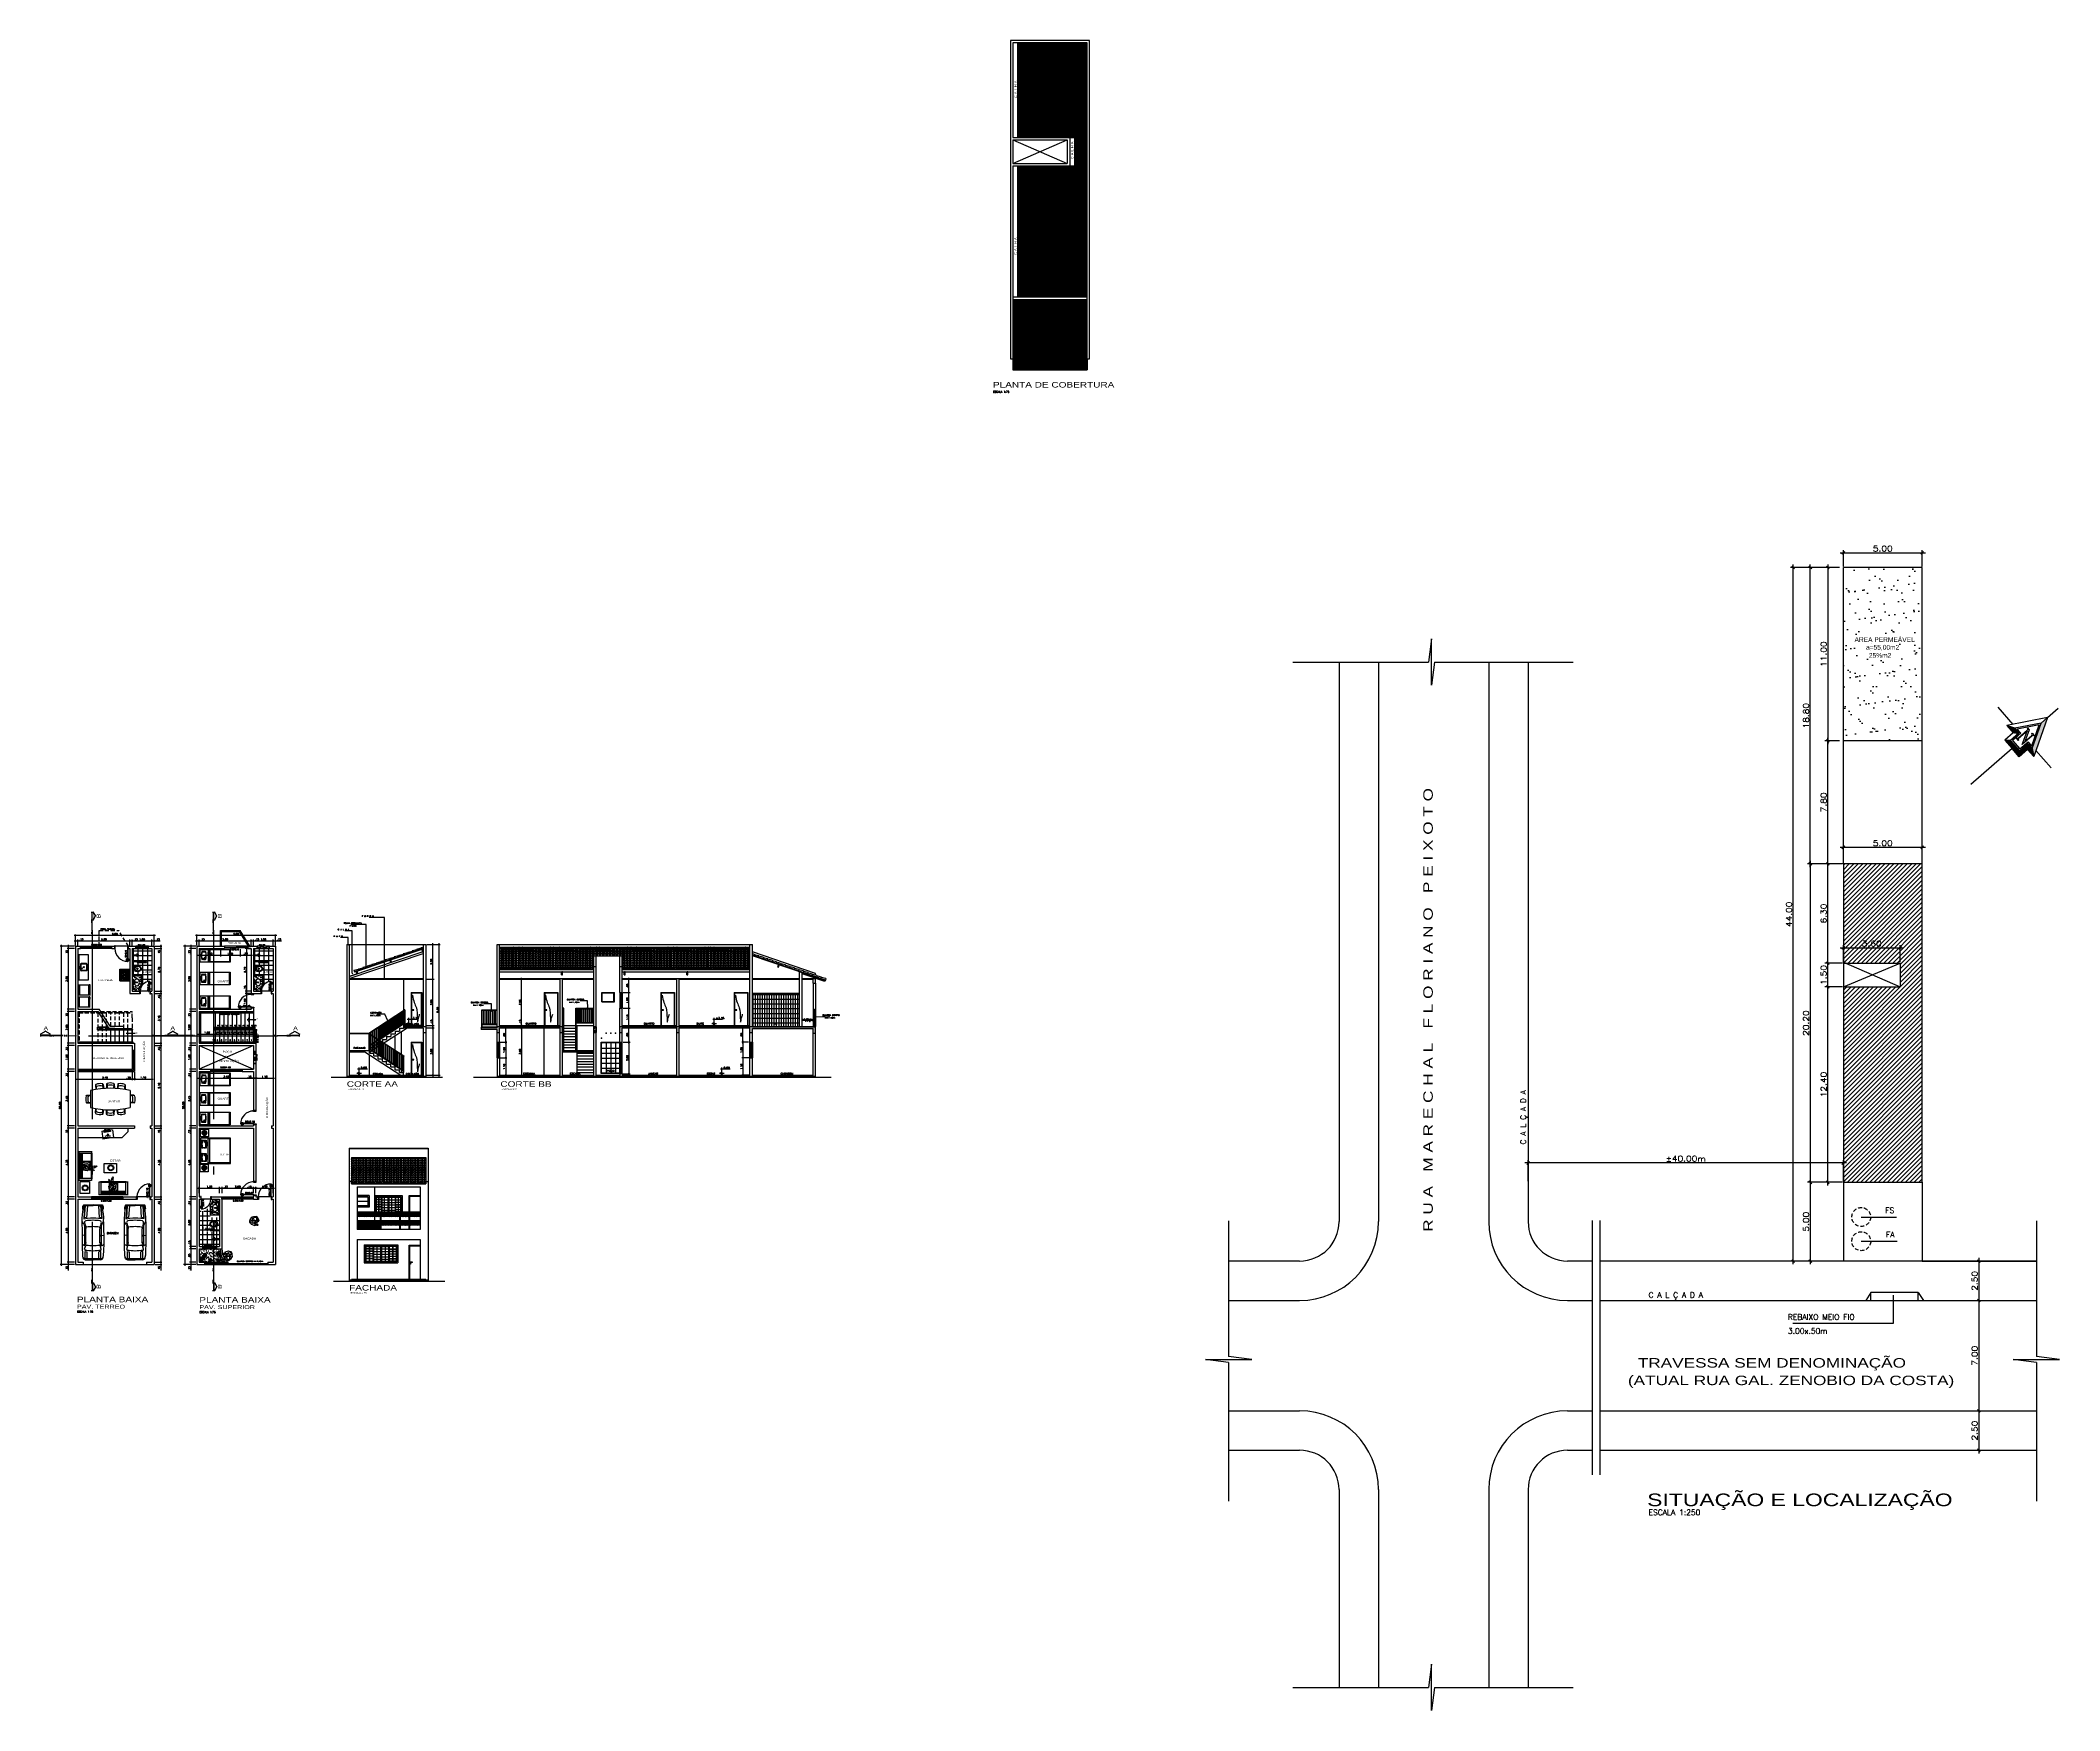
# Model space of a CAD drawing. Extents: x -6 to 123, y -41 to 65.
import ezdxf

# ---------------------------------------------------------------- set-up
doc = ezdxf.new("R2010")
doc.units = 0
doc.header["$MEASUREMENT"] = 0
doc.linetypes.add('ACAD_ISO10W100', pattern=[18.5, 12, -3, 0.5, -3])
doc.linetypes.add('DASHED2', pattern=[0.375, 0.25, -0.125])
doc.layers.get('0').update_dxf_attribs({"linetype": 'CONTINUOUS'})
doc.layers.get('DEFPOINTS').update_dxf_attribs({"linetype": 'CONTINUOUS'})
for name, color, linetype in [('ACESSÓRIO', 2, 'CONTINUOUS'), ('BAN', 11, 'CONTINUOUS'), ('CI', 9, 'CONTINUOUS'), ('CONCRETO', 2, 'CONTINUOUS'), ('CORRIMÃO', 2, 'CONTINUOUS'), ('CORTE', 6, 'CONTINUOUS'), ('COTA', 12, 'CONTINUOUS'), ('CT', 1, 'CONTINUOUS'), ('ESCADA', 8, 'CONTINUOUS'), ('ESPEC', 2, 'CONTINUOUS'), ('FORRO', 3, 'CONTINUOUS'), ('HAX', 20, 'CONTINUOUS'), ('JANELA', 2, 'CONTINUOUS'), ('JANELA_ALTA', 2, 'DASHED2'), ('L1', 2, 'CONTINUOUS'), ('LCORTE', 9, 'ACAD_ISO10W100'), ('LPISO', 250, 'CONTINUOUS'), ('P02', 1, 'CONTINUOUS'), ('PAREDE', 5, 'CONTINUOUS'), ('PISO', 250, 'CONTINUOUS'), ('PLANO1', 9, 'CONTINUOUS'), ('PLANO2', 3, 'CONTINUOUS'), ('PLCOBERTURA', 9, 'CONTINUOUS'), ('PROJEÇÃO', 1, 'DASHED2'), ('T1', 3, 'CONTINUOUS'), ('T2', 6, 'CONTINUOUS'), ('TELHA', 30, 'CONTINUOUS'), ('TELHA_CORTE', 9, 'CONTINUOUS'), ('VIGA', 9, 'CONTINUOUS'), ('VISTA', 2, 'CONTINUOUS')]:
    doc.layers.add(name, color=color, linetype=linetype)
doc.styles.add('ARIAL', font='arial.ttf')
doc.styles.add('SIMPLEX', font='simplex.shx', dxfattribs={"width": 1.2})
doc.dimstyles.new('CT-250', dxfattribs={"dimtxt": 0.35, "dimasz": 0.18, "dimexe": 0.18, "dimexo": 0.0625, "dimgap": 0.09, "dimtad": 1, "dimzin": 4, "dimdsep": 46, "dimtxsty": 'SIMPLEX', "dimblk1": 'OBLIQUE', "dimblk2": 'OBLIQUE', "dimsah": 1, "dimcen": 0.09, "dimdle": 0.2, "dimclrd": 12, "dimclre": 12, "dimclrt": 3, "dimadec": 0, "dimazin": 0, "dimtfac": 1, "dimtofl": 0, "dimtmove": 0, "dimatfit": 3, "dimldrblk": 'OBLIQUE', "dimfxl": 1, "dimtolj": 1, "dimtzin": 4, "dimarcsym": 0})
doc.dimstyles.new('CT-50', dxfattribs={"dimtxt": 0.1, "dimasz": 0.08, "dimexe": 0.08, "dimexo": 0.05, "dimgap": 0.05, "dimtad": 1, "dimzin": 4, "dimdsep": 46, "dimtxsty": 'SIMPLEX', "dimblk1": 'OBLIQUE', "dimblk2": 'OBLIQUE', "dimsah": 1, "dimcen": 0.08, "dimdle": 0.08, "dimclrt": 3, "dimadec": 0, "dimazin": 0, "dimtfac": 1, "dimtmove": 0, "dimatfit": 3, "dimldrblk": 'OBLIQUE', "dimfxl": 1, "dimtolj": 1, "dimtzin": 4, "dimarcsym": 0})
pattern_1 = [(0, (0, 0), (0, 0.3), []), (90, (0, 0), (-0.3, 2e-17), [])]
pattern_2 = [(50, (19.45669, 5.6359), (0.215178, -0.0188256), [0.0225, -0.2475]), (355, (19.4567, 5.6359), (-0.0416254, 0.2256576), [0.018, -0.198]), (100.4514, (19.47462, 5.63433), (0.1735528, 0.2068319), [0.019122, -0.2103426]), (46.1842, (19.4567, 5.6959), (0.3201723, -0.0496557), [0.03375, -0.37125]), (96.6356, (19.48337, 5.69176), (0.280399, 0.2922354), [0.028683, -0.315514]), (351.1842, (19.4567, 5.6959), (0.2803986, 0.2922356), [0.027, -0.297]), (21, (19.48669, 5.6809), (0.1790721, -0.1207857), [0.0225, -0.2475]), (326, (19.4867, 5.6809), (0.0729946, 0.217545), [0.018, -0.198]), (71.4514, (19.50161, 5.67083), (0.2520668, 0.0967591), [0.019122, -0.2103426]), (37.5, (19.45669, 5.6359), (0.00364796, 0.09986816), [0, -0.1956, 0, -0.201, 0, -0.19875]), (7.5, (19.45669, 5.6359), (0.07892086, 0.1183235), [0, -0.1146, 0, -0.1911, 0, -0.07575]), (327.5, (19.38979, 5.6359), (0.16014673, -0.00676646), [0, -0.075, 0, -0.234, 0, -0.3105]), (317.5, (19.35979, 5.6359), (0.17495585, 0.0300315), [0, -0.0975, 0, -0.1554, 0, -0.2205])]

# ---------------------------------------------------------------- blocks, each defined once
blk = doc.blocks.new('P60-15E')
at = {"layer": 'P02'}
for p, q in [((-0.69, 0.165), (-0.69, 0.15)), ((-0.65, 0.165), (-0.69, 0.165)), ((-0.645, 0.15), (-0.69, 0.15)), ((-0.68, 0), (-0.68, -0.015)), ((-0.635, 0), (-0.68, 0)), ((-0.67, 0), (-0.67, 0.15)), ((-0.65, 0.165), (-0.65, 0.15)), ((-0.645, 0.15), (-0.645, 0.12)), ((-0.645, 0.12), (-0.635, 0.12)), ((-0.64, 0), (-0.64, -0.015)), ((-0.635, 0.12), (-0.635, 0)), ((-0.115, 0.725), (-0.115, 0.6025)), ((-0.055, 0.725), (-0.115, 0.725)), ((-0.095, 0.6025), (-0.115, 0.6025)), ((-0.095, 0.705), (-0.055, 0.705)), ((-0.095, 0.705), (-0.095, 0.6025)), ((-0.055, 0.77), (-0.025, 0.77)), ((-0.055, 0.15), (-0.055, 0.77)), ((-0.055, 0.15), (0.02, 0.15)), ((-0.035, 0.12), (-0.035, 0)), ((-0.025, 0.12), (-0.035, 0.12)), ((-0.025, 0.12), (-0.025, 0.77)), ((-0.025, 0.725), (0.035, 0.725)), ((0.015, 0.705), (-0.025, 0.705)), ((-0.02, 0.165), (-0.02, 0.15)), ((-0.02, 0.165), (0.02, 0.165)), ((0, 0), (0, 0.15)), ((0.015, 0.705), (0.015, 0.6025)), ((0.015, 0.6025), (0.035, 0.6025)), ((0.02, 0.165), (0.02, 0.15)), ((0.035, 0.725), (0.035, 0.6025)), ((-0.64, -0.015), (-0.68, -0.015)), ((-0.035, 0), (0.01, 0)), ((-0.03, 0), (-0.03, -0.015)), ((-0.03, -0.015), (0.01, -0.015)), ((0.01, 0), (0.01, -0.015))]:
    blk.add_line(p, q, dxfattribs=at)
blk.add_arc((-0.025, 0.15), 0.62, 90, 180, dxfattribs=at)
blk = doc.blocks.new('P80-P15E')
at = {"layer": 'P02'}
for p, q in [((-0.89, 0.165), (-0.89, 0.15)), ((-0.85, 0.165), (-0.89, 0.165)), ((-0.845, 0.15), (-0.89, 0.15)), ((-0.88, 0), (-0.88, -0.015)), ((-0.835, 0), (-0.88, 0)), ((-0.87, 0), (-0.87, 0.15)), ((-0.85, 0.165), (-0.85, 0.15)), ((-0.845, 0.15), (-0.845, 0.12)), ((-0.845, 0.12), (-0.835, 0.12)), ((-0.84, 0), (-0.84, -0.015)), ((-0.835, 0.12), (-0.835, 0)), ((-0.115, 0.925), (-0.115, 0.8025)), ((-0.055, 0.925), (-0.115, 0.925)), ((-0.095, 0.8025), (-0.115, 0.8025)), ((-0.095, 0.905), (-0.055, 0.905)), ((-0.095, 0.905), (-0.095, 0.8025)), ((-0.055, 0.97), (-0.025, 0.97)), ((-0.055, 0.15), (-0.055, 0.9695)), ((-0.055, 0.15), (0.02, 0.15)), ((-0.035, 0.12), (-0.035, 0)), ((-0.025, 0.12), (-0.035, 0.12)), ((-0.025, 0.12), (-0.025, 0.97)), ((-0.025, 0.925), (0.035, 0.925)), ((0.015, 0.905), (-0.025, 0.905)), ((-0.02, 0.165), (-0.02, 0.15)), ((-0.02, 0.165), (0.02, 0.165)), ((0, 0), (0, 0.15)), ((0.015, 0.905), (0.015, 0.8025)), ((0.015, 0.8025), (0.035, 0.8025)), ((0.02, 0.165), (0.02, 0.15)), ((0.035, 0.925), (0.035, 0.8025)), ((-0.84, -0.015), (-0.88, -0.015)), ((-0.035, 0), (0.01, 0)), ((-0.03, 0), (-0.03, -0.015)), ((-0.03, -0.015), (0.01, -0.015)), ((0.01, 0), (0.01, -0.015))]:
    blk.add_line(p, q, dxfattribs=at)
blk.add_arc((-0.025, 0.15), 0.82, 90, 180, dxfattribs=at)
blk = doc.blocks.new('P80-P15D')
at = {"layer": 'P02'}
for p, q in [((0.025, 0.925), (-0.035, 0.925)), ((-0.035, 0.925), (-0.035, 0.8025)), ((-0.015, 0.8025), (-0.035, 0.8025)), ((-0.02, 0.165), (-0.02, 0.15)), ((0.02, 0.165), (-0.02, 0.165)), ((0.055, 0.15), (-0.02, 0.15)), ((-0.015, 0.905), (-0.015, 0.8025)), ((-0.015, 0.905), (0.025, 0.905)), ((0, 0), (0, 0.15)), ((0.02, 0.165), (0.02, 0.15)), ((0.055, 0.97), (0.025, 0.97)), ((0.025, 0.12), (0.025, 0.97)), ((0.025, 0.12), (0.035, 0.12)), ((0.035, 0.12), (0.035, 0)), ((0.055, 0.15), (0.055, 0.9695)), ((0.055, 0.925), (0.115, 0.925)), ((0.095, 0.905), (0.055, 0.905)), ((0.095, 0.905), (0.095, 0.8025)), ((0.095, 0.8025), (0.115, 0.8025)), ((0.115, 0.925), (0.115, 0.8025)), ((0.845, 0.12), (0.835, 0.12)), ((0.835, 0.12), (0.835, 0)), ((0.835, 0), (0.88, 0)), ((0.84, 0), (0.84, -0.015)), ((0.845, 0.15), (0.845, 0.12)), ((0.845, 0.15), (0.89, 0.15)), ((0.85, 0.165), (0.89, 0.165)), ((0.85, 0.165), (0.85, 0.15)), ((0.87, 0), (0.87, 0.15)), ((0.88, 0), (0.88, -0.015)), ((0.89, 0.165), (0.89, 0.15)), ((-0.01, 0), (-0.01, -0.015)), ((0.035, 0), (-0.01, 0)), ((0.03, -0.015), (-0.01, -0.015)), ((0.03, 0), (0.03, -0.015)), ((0.84, -0.015), (0.88, -0.015))]:
    blk.add_line(p, q, dxfattribs=at)
blk.add_arc((0.025, 0.15), 0.82, 0, 90, dxfattribs=at)
blk = doc.blocks.new('VAS-E-PL')
at = {"layer": 'BAN'}
for p, q in [((0.14, 0.04), (0.1, 0.04)), ((0.1, 0.04), (0.1, -0.04)), ((0.11, 0.04), (0.11, -0.04)), ((0.14, 0.11), (0.14, -0.11)), ((0.34, 0.03), (0.38, 0.03)), ((0.14, -0.04), (0.1, -0.04)), ((0.34, -0.03), (0.38, -0.03))]:
    blk.add_line(p, q, dxfattribs=at)
for points in [[(0.6, 0, 0.122907), (0.58, 0.07, 0.10548), (0.53, 0.14, 0.087588), (0.45, 0.18, 0.078107), (0.35, 0.19, 0.078107), (0.25, 0.18, 0.087588), (0.17, 0.14, 0.056618), (0.14, 0.11, 0.122907)], [(0.14, -0.11, 0.056618), (0.17, -0.14, 0.087588), (0.25, -0.18, 0.078107), (0.35, -0.19, 0.078107), (0.45, -0.18, 0.087588), (0.53, -0.14, 0.10548), (0.58, -0.07, 0.122907), (0.6, 0, 0.122907)]]:
    blk.add_lwpolyline(points, format="xyb", dxfattribs=at)
blk.add_lwpolyline([(0.21, 0, 0.114163), (0.22, -0.06, 0.103661), (0.26, -0.1, 0.091605), (0.32, -0.14, 0.084587), (0.38, -0.15, 0.084587), (0.45, -0.14, 0.091605), (0.51, -0.1, 0.103661), (0.55, -0.06, 0.114163), (0.56, 0, 0.114163), (0.55, 0.06, 0.103661), (0.51, 0.1, 0.091605), (0.45, 0.14, 0.084587), (0.38, 0.15, 0.084587), (0.32, 0.14, 0.091605), (0.26, 0.1, 0.103661), (0.22, 0.06, 0.114163)], format="xyb", close=True, dxfattribs=at)
for centre in [(0.17, 0.07), (0.17, -0.08)]:
    blk.add_circle(centre, 0.005, dxfattribs=at)
for centre, radius, start, end in [((0.34, 0), 0.0316, 81.9676, 282.3031), ((0.31, 0), 0.0772, 336.3943, 23.8881)]:
    blk.add_arc(centre, radius, start, end, dxfattribs=at)
blk = doc.blocks.new('CH-MV')
at = {"layer": 'BAN'}
for p, q in [((0.11, 0.32), (-0.12, 0.32)), ((-0.05, 0.32), (0.11, 0.32)), ((-0.02, 0), (-0.02, 0.27)), ((0, 0), (0, 0.43)), ((0.02, 0), (0.02, 0.27))]:
    blk.add_line(p, q, dxfattribs=at)
blk.add_circle((0, 0.32), 0.0533, dxfattribs=at)
blk.add_arc((0, 0.32), 0.0683, 282.6812, 257.3188, dxfattribs=at)
blk = doc.blocks.new('_OBLIQUE')
at = {"color": 0, "linetype": 'ByBlock'}
blk.add_line((-0.5, -0.5), (0.5, 0.5), dxfattribs=at)
blk = doc.blocks.new('*D7')
at = {"color": 0, "linetype": 'ByBlock'}
for p, q in [((-3.36, 8.14), (-3.13, 8.14)), ((-3.28, 7.85), (-3.28, 8.22)), ((-3.13, 7.85), (-3.13, 8.22)), ((-3.13, 8.14), (-2.76, 8.14))]:
    blk.add_line(p, q, dxfattribs=at)
at = {"layer": 'DEFPOINTS', "color": 0, "linetype": 'ByBlock'}
for p in [(-3.28, 7.8), (-3.13, 8.14), (-3.13, 7.8)]:
    blk.add_point(p, dxfattribs=at)
at = {"color": 0, "linetype": 'ByBlock', "xscale": 0.08, "yscale": 0.08, "zscale": 0.08, "rotation": 180}
blk.add_blockref('_OBLIQUE', (-3.28, 8.14), dxfattribs=at)
at = {"color": 0, "linetype": 'ByBlock', "xscale": 0.08, "yscale": 0.08, "zscale": 0.08}
blk.add_blockref('_OBLIQUE', (-3.13, 8.14), dxfattribs=at)
at = {"color": 3, "linetype": 'ByBlock', "insert": (-2.9, 8.24), "char_height": 0.1, "attachment_point": 5, "style": 'SIMPLEX'}
blk.add_mtext('\\A1;.15', dxfattribs=at)
blk = doc.blocks.new('*D8')
at = {"color": 0, "linetype": 'ByBlock'}
for p, q in [((-3.21, 8.14), (0.25, 8.14)), ((-3.13, 7.85), (-3.13, 8.22)), ((0.17, 7.85), (0.17, 8.22))]:
    blk.add_line(p, q, dxfattribs=at)
at = {"layer": 'DEFPOINTS', "color": 0, "linetype": 'ByBlock'}
for p in [(-3.13, 7.8), (0.17, 8.14), (0.17, 7.8)]:
    blk.add_point(p, dxfattribs=at)
at = {"color": 0, "linetype": 'ByBlock', "xscale": 0.08, "yscale": 0.08, "zscale": 0.08, "rotation": 180}
blk.add_blockref('_OBLIQUE', (-3.13, 8.14), dxfattribs=at)
at = {"color": 0, "linetype": 'ByBlock', "xscale": 0.08, "yscale": 0.08, "zscale": 0.08}
blk.add_blockref('_OBLIQUE', (0.17, 8.14), dxfattribs=at)
at = {"color": 3, "linetype": 'ByBlock', "insert": (-1.48, 8.24), "char_height": 0.1, "attachment_point": 5, "style": 'SIMPLEX'}
blk.add_mtext('\\A1;3.30', dxfattribs=at)
blk = doc.blocks.new('*D9')
at = {"color": 0, "linetype": 'ByBlock'}
for p, q in [((0.09, 8.14), (0.32, 8.14)), ((0.17, 7.85), (0.17, 8.22)), ((0.32, 7.85), (0.32, 8.22)), ((0.32, 8.14), (0.69, 8.14))]:
    blk.add_line(p, q, dxfattribs=at)
at = {"layer": 'DEFPOINTS', "color": 0, "linetype": 'ByBlock'}
for p in [(0.17, 7.8), (0.32, 8.14), (0.32, 7.8)]:
    blk.add_point(p, dxfattribs=at)
at = {"color": 0, "linetype": 'ByBlock', "xscale": 0.08, "yscale": 0.08, "zscale": 0.08, "rotation": 180}
blk.add_blockref('_OBLIQUE', (0.17, 8.14), dxfattribs=at)
at = {"color": 0, "linetype": 'ByBlock', "xscale": 0.08, "yscale": 0.08, "zscale": 0.08}
blk.add_blockref('_OBLIQUE', (0.32, 8.14), dxfattribs=at)
at = {"color": 3, "linetype": 'ByBlock', "insert": (0.55, 8.24), "char_height": 0.1, "attachment_point": 5, "style": 'SIMPLEX'}
blk.add_mtext('\\A1;.15', dxfattribs=at)
blk = doc.blocks.new('*D10')
at = {"color": 0, "linetype": 'ByBlock'}
for p, q in [((0.24, 8.14), (1.65, 8.14)), ((0.32, 7.85), (0.32, 8.22)), ((1.57, 7.85), (1.57, 8.22))]:
    blk.add_line(p, q, dxfattribs=at)
at = {"layer": 'DEFPOINTS', "color": 0, "linetype": 'ByBlock'}
for p in [(0.32, 7.8), (1.57, 8.14), (1.57, 7.8)]:
    blk.add_point(p, dxfattribs=at)
at = {"color": 0, "linetype": 'ByBlock', "xscale": 0.08, "yscale": 0.08, "zscale": 0.08, "rotation": 180}
blk.add_blockref('_OBLIQUE', (0.32, 8.14), dxfattribs=at)
at = {"color": 0, "linetype": 'ByBlock', "xscale": 0.08, "yscale": 0.08, "zscale": 0.08}
blk.add_blockref('_OBLIQUE', (1.57, 8.14), dxfattribs=at)
at = {"color": 3, "linetype": 'ByBlock', "insert": (0.95, 8.24), "char_height": 0.1, "attachment_point": 5, "style": 'SIMPLEX'}
blk.add_mtext('\\A1;1.25', dxfattribs=at)
blk = doc.blocks.new('*D11')
at = {"color": 0, "linetype": 'ByBlock'}
for p, q in [((1.49, 8.14), (1.72, 8.14)), ((1.57, 7.85), (1.57, 8.22)), ((1.72, 7.85), (1.72, 8.22)), ((1.72, 8.14), (2.09, 8.14))]:
    blk.add_line(p, q, dxfattribs=at)
at = {"layer": 'DEFPOINTS', "color": 0, "linetype": 'ByBlock'}
for p in [(1.57, 7.8), (1.72, 8.14), (1.72, 7.8)]:
    blk.add_point(p, dxfattribs=at)
at = {"color": 0, "linetype": 'ByBlock', "xscale": 0.08, "yscale": 0.08, "zscale": 0.08, "rotation": 180}
blk.add_blockref('_OBLIQUE', (1.57, 8.14), dxfattribs=at)
at = {"color": 0, "linetype": 'ByBlock', "xscale": 0.08, "yscale": 0.08, "zscale": 0.08}
blk.add_blockref('_OBLIQUE', (1.72, 8.14), dxfattribs=at)
at = {"color": 3, "linetype": 'ByBlock', "insert": (1.95, 8.24), "char_height": 0.1, "attachment_point": 5, "style": 'SIMPLEX'}
blk.add_mtext('\\A1;.15', dxfattribs=at)
blk = doc.blocks.new('*D12')
at = {"color": 0, "linetype": 'ByBlock'}
for p, q in [((1.8, 8.47), (-3.36, 8.47)), ((-3.28, 7.85), (-3.28, 8.55)), ((1.72, 7.85), (1.72, 8.55))]:
    blk.add_line(p, q, dxfattribs=at)
at = {"layer": 'DEFPOINTS', "color": 0, "linetype": 'ByBlock'}
for p in [(-3.28, 8.47), (-3.28, 7.8), (1.72, 7.8)]:
    blk.add_point(p, dxfattribs=at)
at = {"color": 0, "linetype": 'ByBlock', "xscale": 0.08, "yscale": 0.08, "zscale": 0.08, "rotation": 180}
blk.add_blockref('_OBLIQUE', (-3.28, 8.47), dxfattribs=at)
at = {"color": 0, "linetype": 'ByBlock', "xscale": 0.08, "yscale": 0.08, "zscale": 0.08}
blk.add_blockref('_OBLIQUE', (1.72, 8.47), dxfattribs=at)
at = {"color": 3, "linetype": 'ByBlock', "insert": (-0.78, 8.57), "char_height": 0.1, "attachment_point": 5, "style": 'SIMPLEX'}
blk.add_mtext('\\A1;5.00', dxfattribs=at)
blk = doc.blocks.new('*D13')
at = {"color": 0, "linetype": 'ByBlock'}
for p, q in [((-3.33, 7.8), (-3.81, 7.8)), ((-3.73, 7.88), (-3.73, 7.65)), ((-3.33, 7.65), (-3.81, 7.65)), ((-3.73, 7.65), (-3.73, 7.28))]:
    blk.add_line(p, q, dxfattribs=at)
at = {"layer": 'DEFPOINTS', "color": 0, "linetype": 'ByBlock'}
for p in [(-3.28, 7.8), (-3.73, 7.65), (-3.28, 7.65)]:
    blk.add_point(p, dxfattribs=at)
at = {"color": 0, "linetype": 'ByBlock', "xscale": 0.08, "yscale": 0.08, "zscale": 0.08}
for p, rotation in [((-3.73, 7.8), 90), ((-3.73, 7.65), 270)]:
    blk.add_blockref('_OBLIQUE', p, dxfattribs=dict(at, rotation=rotation))
at = {"color": 3, "linetype": 'ByBlock', "insert": (-3.83, 7.42), "char_height": 0.1, "attachment_point": 5, "rotation": 90, "style": 'SIMPLEX'}
blk.add_mtext('\\A1;.15', dxfattribs=at)
blk = doc.blocks.new('*D14')
at = {"color": 0, "linetype": 'ByBlock'}
for p, q in [((-3.73, 7.73), (-3.73, 3.72)), ((-3.33, 7.65), (-3.81, 7.65)), ((-3.33, 3.8), (-3.81, 3.8))]:
    blk.add_line(p, q, dxfattribs=at)
at = {"layer": 'DEFPOINTS', "color": 0, "linetype": 'ByBlock'}
for p in [(-3.28, 7.65), (-3.73, 3.8), (-3.28, 3.8)]:
    blk.add_point(p, dxfattribs=at)
at = {"color": 0, "linetype": 'ByBlock', "xscale": 0.08, "yscale": 0.08, "zscale": 0.08}
for p, rotation in [((-3.73, 7.65), 90), ((-3.73, 3.8), 270)]:
    blk.add_blockref('_OBLIQUE', p, dxfattribs=dict(at, rotation=rotation))
at = {"color": 3, "linetype": 'ByBlock', "insert": (-3.83, 5.72), "char_height": 0.1, "attachment_point": 5, "rotation": 90, "style": 'SIMPLEX'}
blk.add_mtext('\\A1;3.85', dxfattribs=at)
blk = doc.blocks.new('*D15')
at = {"color": 0, "linetype": 'ByBlock'}
for p, q in [((-3.73, 3.88), (-3.73, 3.65)), ((-3.33, 3.8), (-3.81, 3.8)), ((-3.33, 3.65), (-3.81, 3.65)), ((-3.73, 3.65), (-3.73, 3.28))]:
    blk.add_line(p, q, dxfattribs=at)
at = {"layer": 'DEFPOINTS', "color": 0, "linetype": 'ByBlock'}
for p in [(-3.73, 3.65), (-3.28, 3.8), (-3.28, 3.65)]:
    blk.add_point(p, dxfattribs=at)
at = {"color": 0, "linetype": 'ByBlock', "xscale": 0.08, "yscale": 0.08, "zscale": 0.08}
for p, rotation in [((-3.73, 3.8), 90), ((-3.73, 3.65), 270)]:
    blk.add_blockref('_OBLIQUE', p, dxfattribs=dict(at, rotation=rotation))
at = {"color": 3, "linetype": 'ByBlock', "insert": (-3.83, 3.42), "char_height": 0.1, "attachment_point": 5, "rotation": 90, "style": 'SIMPLEX'}
blk.add_mtext('\\A1;.15', dxfattribs=at)
blk = doc.blocks.new('*D16')
at = {"color": 0, "linetype": 'ByBlock'}
for p, q in [((-3.33, 3.65), (-3.81, 3.65)), ((-3.73, 3.73), (-3.73, 1.57)), ((-3.33, 1.65), (-3.81, 1.65))]:
    blk.add_line(p, q, dxfattribs=at)
at = {"layer": 'DEFPOINTS', "color": 0, "linetype": 'ByBlock'}
for p in [(-3.28, 3.65), (-3.73, 1.65), (-3.28, 1.65)]:
    blk.add_point(p, dxfattribs=at)
at = {"color": 0, "linetype": 'ByBlock', "xscale": 0.08, "yscale": 0.08, "zscale": 0.08}
for p, rotation in [((-3.73, 3.65), 90), ((-3.73, 1.65), 270)]:
    blk.add_blockref('_OBLIQUE', p, dxfattribs=dict(at, rotation=rotation))
at = {"color": 3, "linetype": 'ByBlock', "insert": (-3.83, 2.65), "char_height": 0.1, "attachment_point": 5, "rotation": 90, "style": 'SIMPLEX'}
blk.add_mtext('\\A1;2.00', dxfattribs=at)
blk = doc.blocks.new('*D17')
at = {"color": 0, "linetype": 'ByBlock'}
for p, q in [((-3.33, 1.65), (-3.81, 1.65)), ((-3.33, 1.5), (-3.81, 1.5)), ((-3.73, 1.73), (-3.73, 1.5)), ((-3.73, 1.5), (-3.73, 1.13))]:
    blk.add_line(p, q, dxfattribs=at)
at = {"layer": 'DEFPOINTS', "color": 0, "linetype": 'ByBlock'}
for p in [(-3.73, 1.5), (-3.28, 1.65), (-3.28, 1.5)]:
    blk.add_point(p, dxfattribs=at)
at = {"color": 0, "linetype": 'ByBlock', "xscale": 0.08, "yscale": 0.08, "zscale": 0.08}
for p, rotation in [((-3.73, 1.65), 90), ((-3.73, 1.5), 270)]:
    blk.add_blockref('_OBLIQUE', p, dxfattribs=dict(at, rotation=rotation))
at = {"color": 3, "linetype": 'ByBlock', "insert": (-3.83, 1.27), "char_height": 0.1, "attachment_point": 5, "rotation": 90, "style": 'SIMPLEX'}
blk.add_mtext('\\A1;.15', dxfattribs=at)
blk = doc.blocks.new('*D18')
at = {"color": 0, "linetype": 'ByBlock'}
for p, q in [((-3.33, 1.5), (-3.81, 1.5)), ((-3.73, 1.58), (-3.73, -0.08)), ((-3.33, 0), (-3.81, 0))]:
    blk.add_line(p, q, dxfattribs=at)
at = {"layer": 'DEFPOINTS', "color": 0, "linetype": 'ByBlock'}
for p in [(-3.28, 1.5), (-3.73, 0), (-3.28, 0)]:
    blk.add_point(p, dxfattribs=at)
at = {"color": 0, "linetype": 'ByBlock', "xscale": 0.08, "yscale": 0.08, "zscale": 0.08}
for p, rotation in [((-3.73, 1.5), 90), ((-3.73, 0), 270)]:
    blk.add_blockref('_OBLIQUE', p, dxfattribs=dict(at, rotation=rotation))
at = {"color": 3, "linetype": 'ByBlock', "insert": (-3.83, 0.75), "char_height": 0.1, "attachment_point": 5, "rotation": 90, "style": 'SIMPLEX'}
blk.add_mtext('\\A1;1.50', dxfattribs=at)
blk = doc.blocks.new('*D19')
at = {"color": 0, "linetype": 'ByBlock'}
for p, q in [((-3.73, 0.08), (-3.73, -0.15)), ((-3.33, 0), (-3.81, 0)), ((-3.33, -0.15), (-3.81, -0.15)), ((-3.73, -0.15), (-3.73, -0.52))]:
    blk.add_line(p, q, dxfattribs=at)
at = {"layer": 'DEFPOINTS', "color": 0, "linetype": 'ByBlock'}
for p in [(-3.73, -0.15), (-3.28, 0), (-3.28, -0.15)]:
    blk.add_point(p, dxfattribs=at)
at = {"color": 0, "linetype": 'ByBlock', "xscale": 0.08, "yscale": 0.08, "zscale": 0.08}
for p, rotation in [((-3.73, 0), 90), ((-3.73, -0.15), 270)]:
    blk.add_blockref('_OBLIQUE', p, dxfattribs=dict(at, rotation=rotation))
at = {"color": 3, "linetype": 'ByBlock', "insert": (-3.83, -0.38), "char_height": 0.1, "attachment_point": 5, "rotation": 90, "style": 'SIMPLEX'}
blk.add_mtext('\\A1;.15', dxfattribs=at)
blk = doc.blocks.new('*D20')
at = {"color": 0, "linetype": 'ByBlock'}
for p, q in [((-3.33, -0.15), (-3.81, -0.15)), ((-3.73, -0.07), (-3.73, -3.68)), ((-3.33, -3.6), (-3.81, -3.6))]:
    blk.add_line(p, q, dxfattribs=at)
at = {"layer": 'DEFPOINTS', "color": 0, "linetype": 'ByBlock'}
for p in [(-3.28, -0.15), (-3.73, -3.6), (-3.28, -3.6)]:
    blk.add_point(p, dxfattribs=at)
at = {"color": 0, "linetype": 'ByBlock', "xscale": 0.08, "yscale": 0.08, "zscale": 0.08}
for p, rotation in [((-3.73, -0.15), 90), ((-3.73, -3.6), 270)]:
    blk.add_blockref('_OBLIQUE', p, dxfattribs=dict(at, rotation=rotation))
at = {"color": 3, "linetype": 'ByBlock', "insert": (-3.83, -1.88), "char_height": 0.1, "attachment_point": 5, "rotation": 90, "style": 'SIMPLEX'}
blk.add_mtext('\\A1;3.45', dxfattribs=at)
blk = doc.blocks.new('*D21')
at = {"color": 0, "linetype": 'ByBlock'}
for p, q in [((-3.33, -3.6), (-3.81, -3.6)), ((-3.33, -3.75), (-3.81, -3.75)), ((-3.73, -3.52), (-3.73, -3.75)), ((-3.73, -3.75), (-3.73, -4.12))]:
    blk.add_line(p, q, dxfattribs=at)
at = {"layer": 'DEFPOINTS', "color": 0, "linetype": 'ByBlock'}
for p in [(-3.73, -3.75), (-3.28, -3.6), (-3.28, -3.75)]:
    blk.add_point(p, dxfattribs=at)
at = {"color": 0, "linetype": 'ByBlock', "xscale": 0.08, "yscale": 0.08, "zscale": 0.08}
for p, rotation in [((-3.73, -3.6), 90), ((-3.73, -3.75), 270)]:
    blk.add_blockref('_OBLIQUE', p, dxfattribs=dict(at, rotation=rotation))
at = {"color": 3, "linetype": 'ByBlock', "insert": (-3.83, -3.98), "char_height": 0.1, "attachment_point": 5, "rotation": 90, "style": 'SIMPLEX'}
blk.add_mtext('\\A1;.15', dxfattribs=at)
blk = doc.blocks.new('*D22')
at = {"layer": 'CT', "color": 0, "lineweight": -2}
for p, q in [((-3.33, -3.75), (-3.81, -3.75)), ((-3.73, -3.67), (-3.73, -8.18)), ((-3.33, -8.1), (-3.81, -8.1))]:
    blk.add_line(p, q, dxfattribs=at)
at = {"layer": 'DEFPOINTS', "color": 0}
for p in [(-3.28, -3.75), (-3.73, -8.1), (-3.28, -8.1)]:
    blk.add_point(p, dxfattribs=at)
at = {"layer": 'CT', "color": 0, "lineweight": -2, "xscale": 0.08, "yscale": 0.08, "zscale": 0.08}
for p, rotation in [((-3.73, -3.75), 90), ((-3.73, -8.1), 270)]:
    blk.add_blockref('_OBLIQUE', p, dxfattribs=dict(at, rotation=rotation))
at = {"layer": 'CT', "color": 3, "insert": (-3.83, -5.93), "char_height": 0.1, "attachment_point": 5, "rotation": 90, "style": 'SIMPLEX'}
blk.add_mtext('\\A1;4.35', dxfattribs=at)
blk = doc.blocks.new('*D23')
at = {"layer": 'CT', "color": 0, "lineweight": -2}
for p, q in [((-3.33, -8.1), (-3.81, -8.1)), ((-3.33, -8.25), (-3.81, -8.25)), ((-3.73, -8.02), (-3.73, -8.25)), ((-3.73, -8.25), (-3.73, -8.66))]:
    blk.add_line(p, q, dxfattribs=at)
at = {"layer": 'DEFPOINTS', "color": 0}
for p in [(-3.73, -8.25), (-3.28, -8.1), (-3.28, -8.25)]:
    blk.add_point(p, dxfattribs=at)
at = {"layer": 'CT', "color": 0, "lineweight": -2, "xscale": 0.08, "yscale": 0.08, "zscale": 0.08}
for p, rotation in [((-3.73, -8.1), 90), ((-3.73, -8.25), 270)]:
    blk.add_blockref('_OBLIQUE', p, dxfattribs=dict(at, rotation=rotation))
at = {"layer": 'CT', "color": 3, "insert": (-3.83, -8.5), "char_height": 0.1, "attachment_point": 5, "rotation": 90, "style": 'SIMPLEX'}
blk.add_mtext('\\A1;.15', dxfattribs=at)
blk = doc.blocks.new('*D24')
at = {"layer": 'CT', "color": 0, "lineweight": -2}
for p, q in [((-3.33, -8.25), (-3.81, -8.25)), ((-3.73, -8.17), (-3.73, -12.33)), ((-3.33, -12.25), (-3.81, -12.25))]:
    blk.add_line(p, q, dxfattribs=at)
at = {"layer": 'DEFPOINTS', "color": 0}
for p in [(-3.28, -8.25), (-3.73, -12.25), (-3.28, -12.25)]:
    blk.add_point(p, dxfattribs=at)
at = {"layer": 'CT', "color": 0, "lineweight": -2, "xscale": 0.08, "yscale": 0.08, "zscale": 0.08}
for p, rotation in [((-3.73, -8.25), 90), ((-3.73, -12.25), 270)]:
    blk.add_blockref('_OBLIQUE', p, dxfattribs=dict(at, rotation=rotation))
at = {"layer": 'CT', "color": 3, "insert": (-3.83, -10.25), "char_height": 0.1, "attachment_point": 5, "rotation": 90, "style": 'SIMPLEX'}
blk.add_mtext('\\A1;4.00', dxfattribs=at)
blk = doc.blocks.new('*D25')
at = {"color": 0, "linetype": 'ByBlock'}
for p, q in [((-3.33, -12.25), (-3.81, -12.25)), ((-3.33, -12.4), (-3.81, -12.4)), ((-3.73, -12.17), (-3.73, -12.4)), ((-3.73, -12.4), (-3.73, -12.77))]:
    blk.add_line(p, q, dxfattribs=at)
at = {"layer": 'DEFPOINTS', "color": 0, "linetype": 'ByBlock'}
for p in [(-3.73, -12.4), (-3.28, -12.25), (-3.28, -12.4)]:
    blk.add_point(p, dxfattribs=at)
at = {"color": 0, "linetype": 'ByBlock', "xscale": 0.08, "yscale": 0.08, "zscale": 0.08}
for p, rotation in [((-3.73, -12.25), 90), ((-3.73, -12.4), 270)]:
    blk.add_blockref('_OBLIQUE', p, dxfattribs=dict(at, rotation=rotation))
at = {"color": 3, "linetype": 'ByBlock', "insert": (-3.83, -12.63), "char_height": 0.1, "attachment_point": 5, "rotation": 90, "style": 'SIMPLEX'}
blk.add_mtext('\\A1;.15', dxfattribs=at)
blk = doc.blocks.new('*D26')
at = {"color": 0, "linetype": 'ByBlock'}
for p, q in [((-3.33, 7.8), (-4.25, 7.8)), ((-4.17, -12.48), (-4.17, 7.88)), ((-3.33, -12.4), (-4.25, -12.4))]:
    blk.add_line(p, q, dxfattribs=at)
at = {"layer": 'DEFPOINTS', "color": 0, "linetype": 'ByBlock'}
for p in [(-4.17, 7.8), (-3.28, 7.8), (-3.28, -12.4)]:
    blk.add_point(p, dxfattribs=at)
at = {"color": 0, "linetype": 'ByBlock', "xscale": 0.08, "yscale": 0.08, "zscale": 0.08}
for p, rotation in [((-4.17, 7.8), 90), ((-4.17, -12.4), 270)]:
    blk.add_blockref('_OBLIQUE', p, dxfattribs=dict(at, rotation=rotation))
at = {"color": 3, "linetype": 'ByBlock', "insert": (-4.27, -2.3), "char_height": 0.1, "attachment_point": 5, "rotation": 90, "style": 'SIMPLEX'}
blk.add_mtext('\\A1;20.20', dxfattribs=at)
blk = doc.blocks.new('*D27')
at = {"color": 0, "linetype": 'ByBlock'}
for p, q in [((1.77, 7.8), (2.21, 7.8)), ((2.13, 7.88), (2.13, 7.65)), ((1.77, 7.65), (2.21, 7.65)), ((2.13, 7.65), (2.13, 7.28))]:
    blk.add_line(p, q, dxfattribs=at)
at = {"layer": 'DEFPOINTS', "color": 0, "linetype": 'ByBlock'}
for p in [(1.72, 7.8), (1.72, 7.65), (2.13, 7.65)]:
    blk.add_point(p, dxfattribs=at)
at = {"color": 0, "linetype": 'ByBlock', "xscale": 0.08, "yscale": 0.08, "zscale": 0.08}
for p, rotation in [((2.13, 7.8), 90), ((2.13, 7.65), 270)]:
    blk.add_blockref('_OBLIQUE', p, dxfattribs=dict(at, rotation=rotation))
at = {"color": 3, "linetype": 'ByBlock', "insert": (2.03, 7.42), "char_height": 0.1, "attachment_point": 5, "rotation": 90, "style": 'SIMPLEX'}
blk.add_mtext('\\A1;.15', dxfattribs=at)
blk = doc.blocks.new('*D28')
at = {"color": 0, "linetype": 'ByBlock'}
for p, q in [((2.13, 7.73), (2.13, 4.87)), ((1.77, 7.65), (2.21, 7.65)), ((1.77, 4.95), (2.21, 4.95))]:
    blk.add_line(p, q, dxfattribs=at)
at = {"layer": 'DEFPOINTS', "color": 0, "linetype": 'ByBlock'}
for p in [(1.72, 7.65), (1.72, 4.95), (2.13, 4.95)]:
    blk.add_point(p, dxfattribs=at)
at = {"color": 0, "linetype": 'ByBlock', "xscale": 0.08, "yscale": 0.08, "zscale": 0.08}
for p, rotation in [((2.13, 7.65), 90), ((2.13, 4.95), 270)]:
    blk.add_blockref('_OBLIQUE', p, dxfattribs=dict(at, rotation=rotation))
at = {"color": 3, "linetype": 'ByBlock', "insert": (2.03, 6.3), "char_height": 0.1, "attachment_point": 5, "rotation": 90, "style": 'SIMPLEX'}
blk.add_mtext('\\A1;2.70', dxfattribs=at)
blk = doc.blocks.new('*D29')
at = {"color": 0, "linetype": 'ByBlock'}
for p, q in [((1.77, 4.95), (2.21, 4.95)), ((1.77, 4.8), (2.21, 4.8)), ((2.13, 5.03), (2.13, 4.8)), ((2.13, 4.8), (2.13, 4.43))]:
    blk.add_line(p, q, dxfattribs=at)
at = {"layer": 'DEFPOINTS', "color": 0, "linetype": 'ByBlock'}
for p in [(1.72, 4.95), (1.72, 4.8), (2.13, 4.8)]:
    blk.add_point(p, dxfattribs=at)
at = {"color": 0, "linetype": 'ByBlock', "xscale": 0.08, "yscale": 0.08, "zscale": 0.08}
for p, rotation in [((2.13, 4.95), 90), ((2.13, 4.8), 270)]:
    blk.add_blockref('_OBLIQUE', p, dxfattribs=dict(at, rotation=rotation))
at = {"color": 3, "linetype": 'ByBlock', "insert": (2.03, 4.57), "char_height": 0.1, "attachment_point": 5, "rotation": 90, "style": 'SIMPLEX'}
blk.add_mtext('\\A1;.15', dxfattribs=at)
blk = doc.blocks.new('*D30')
at = {"color": 0, "linetype": 'ByBlock'}
for p, q in [((-3.21, -0.63), (0.4, -0.63)), ((-3.13, -0.2), (-3.13, -0.71)), ((0.32, -0.2), (0.32, -0.71))]:
    blk.add_line(p, q, dxfattribs=at)
at = {"layer": 'DEFPOINTS', "color": 0, "linetype": 'ByBlock'}
for p in [(-3.13, -0.15), (0.32, -0.15), (0.32, -0.63)]:
    blk.add_point(p, dxfattribs=at)
at = {"color": 0, "linetype": 'ByBlock', "xscale": 0.08, "yscale": 0.08, "zscale": 0.08, "rotation": 180}
blk.add_blockref('_OBLIQUE', (-3.13, -0.63), dxfattribs=at)
at = {"color": 0, "linetype": 'ByBlock', "xscale": 0.08, "yscale": 0.08, "zscale": 0.08}
blk.add_blockref('_OBLIQUE', (0.32, -0.63), dxfattribs=at)
at = {"color": 3, "linetype": 'ByBlock', "insert": (-1.4, -0.53), "char_height": 0.1, "attachment_point": 5, "style": 'SIMPLEX'}
blk.add_mtext('\\A1;3.45', dxfattribs=at)
blk = doc.blocks.new('*D31')
at = {"color": 0, "linetype": 'ByBlock'}
for p, q in [((0.32, -0.63), (-0.05, -0.63)), ((0.32, -0.2), (0.32, -0.71)), ((0.55, -0.63), (0.32, -0.63)), ((0.47, -0.2), (0.47, -0.71))]:
    blk.add_line(p, q, dxfattribs=at)
at = {"layer": 'DEFPOINTS', "color": 0, "linetype": 'ByBlock'}
for p in [(0.32, -0.15), (0.47, -0.15), (0.47, -0.63)]:
    blk.add_point(p, dxfattribs=at)
at = {"color": 0, "linetype": 'ByBlock', "xscale": 0.08, "yscale": 0.08, "zscale": 0.08, "rotation": 180}
blk.add_blockref('_OBLIQUE', (0.32, -0.63), dxfattribs=at)
at = {"color": 0, "linetype": 'ByBlock', "xscale": 0.08, "yscale": 0.08, "zscale": 0.08}
blk.add_blockref('_OBLIQUE', (0.47, -0.63), dxfattribs=at)
at = {"color": 3, "linetype": 'ByBlock', "insert": (0.1, -0.53), "char_height": 0.1, "attachment_point": 5, "style": 'SIMPLEX'}
blk.add_mtext('\\A1;.15', dxfattribs=at)
blk = doc.blocks.new('*D32')
at = {"color": 0, "linetype": 'ByBlock'}
for p, q in [((0.39, -0.63), (1.65, -0.63)), ((0.47, -0.2), (0.47, -0.71)), ((1.57, -0.2), (1.57, -0.71))]:
    blk.add_line(p, q, dxfattribs=at)
at = {"layer": 'DEFPOINTS', "color": 0, "linetype": 'ByBlock'}
for p in [(0.47, -0.15), (1.57, -0.15), (1.57, -0.63)]:
    blk.add_point(p, dxfattribs=at)
at = {"color": 0, "linetype": 'ByBlock', "xscale": 0.08, "yscale": 0.08, "zscale": 0.08, "rotation": 180}
blk.add_blockref('_OBLIQUE', (0.47, -0.63), dxfattribs=at)
at = {"color": 0, "linetype": 'ByBlock', "xscale": 0.08, "yscale": 0.08, "zscale": 0.08}
blk.add_blockref('_OBLIQUE', (1.57, -0.63), dxfattribs=at)
at = {"color": 3, "linetype": 'ByBlock', "insert": (1.02, -0.53), "char_height": 0.1, "attachment_point": 5, "style": 'SIMPLEX'}
blk.add_mtext('\\A1;1.10', dxfattribs=at)
blk = doc.blocks.new('*D33')
at = {"color": 0, "linetype": 'ByBlock'}
for p, q in [((1.77, 4.8), (2.21, 4.8)), ((2.13, 4.88), (2.13, 1.57)), ((1.77, 1.65), (2.21, 1.65))]:
    blk.add_line(p, q, dxfattribs=at)
at = {"layer": 'DEFPOINTS', "color": 0, "linetype": 'ByBlock'}
for p in [(1.72, 4.8), (1.72, 1.65), (2.13, 1.65)]:
    blk.add_point(p, dxfattribs=at)
at = {"color": 0, "linetype": 'ByBlock', "xscale": 0.08, "yscale": 0.08, "zscale": 0.08}
for p, rotation in [((2.13, 4.8), 90), ((2.13, 1.65), 270)]:
    blk.add_blockref('_OBLIQUE', p, dxfattribs=dict(at, rotation=rotation))
at = {"color": 3, "linetype": 'ByBlock', "insert": (2.03, 3.22), "char_height": 0.1, "attachment_point": 5, "rotation": 90, "style": 'SIMPLEX'}
blk.add_mtext('\\A1;3.15', dxfattribs=at)
blk = doc.blocks.new('*D34')
at = {"color": 0, "linetype": 'ByBlock'}
for p, q in [((1.77, 1.65), (2.21, 1.65)), ((1.77, 1.5), (2.21, 1.5)), ((2.13, 1.73), (2.13, 1.5)), ((2.13, 1.5), (2.13, 1.13))]:
    blk.add_line(p, q, dxfattribs=at)
at = {"layer": 'DEFPOINTS', "color": 0, "linetype": 'ByBlock'}
for p in [(1.72, 1.65), (1.72, 1.5), (2.13, 1.5)]:
    blk.add_point(p, dxfattribs=at)
at = {"color": 0, "linetype": 'ByBlock', "xscale": 0.08, "yscale": 0.08, "zscale": 0.08}
for p, rotation in [((2.13, 1.65), 90), ((2.13, 1.5), 270)]:
    blk.add_blockref('_OBLIQUE', p, dxfattribs=dict(at, rotation=rotation))
at = {"color": 3, "linetype": 'ByBlock', "insert": (2.03, 1.27), "char_height": 0.1, "attachment_point": 5, "rotation": 90, "style": 'SIMPLEX'}
blk.add_mtext('\\A1;.15', dxfattribs=at)
blk = doc.blocks.new('*D35')
at = {"color": 0, "linetype": 'ByBlock'}
for p, q in [((1.77, 1.5), (2.21, 1.5)), ((2.13, 1.58), (2.13, -3.68)), ((1.77, -3.6), (2.21, -3.6))]:
    blk.add_line(p, q, dxfattribs=at)
at = {"layer": 'DEFPOINTS', "color": 0, "linetype": 'ByBlock'}
for p in [(1.72, 1.5), (1.72, -3.6), (2.13, -3.6)]:
    blk.add_point(p, dxfattribs=at)
at = {"color": 0, "linetype": 'ByBlock', "xscale": 0.08, "yscale": 0.08, "zscale": 0.08}
for p, rotation in [((2.13, 1.5), 90), ((2.13, -3.6), 270)]:
    blk.add_blockref('_OBLIQUE', p, dxfattribs=dict(at, rotation=rotation))
at = {"color": 3, "linetype": 'ByBlock', "insert": (2.03, -1.05), "char_height": 0.1, "attachment_point": 5, "rotation": 90, "style": 'SIMPLEX'}
blk.add_mtext('\\A1;5.10', dxfattribs=at)
blk = doc.blocks.new('*D36')
at = {"color": 0, "linetype": 'ByBlock'}
for p, q in [((1.77, -3.6), (2.21, -3.6)), ((1.77, -3.75), (2.21, -3.75)), ((2.13, -3.52), (2.13, -3.75)), ((2.13, -3.75), (2.13, -4.12))]:
    blk.add_line(p, q, dxfattribs=at)
at = {"layer": 'DEFPOINTS', "color": 0, "linetype": 'ByBlock'}
for p in [(1.72, -3.6), (1.72, -3.75), (2.13, -3.75)]:
    blk.add_point(p, dxfattribs=at)
at = {"color": 0, "linetype": 'ByBlock', "xscale": 0.08, "yscale": 0.08, "zscale": 0.08}
for p, rotation in [((2.13, -3.6), 90), ((2.13, -3.75), 270)]:
    blk.add_blockref('_OBLIQUE', p, dxfattribs=dict(at, rotation=rotation))
at = {"color": 3, "linetype": 'ByBlock', "insert": (2.03, -3.98), "char_height": 0.1, "attachment_point": 5, "rotation": 90, "style": 'SIMPLEX'}
blk.add_mtext('\\A1;.15', dxfattribs=at)
blk = doc.blocks.new('*D37')
at = {"layer": 'CT', "color": 0, "lineweight": -2}
for p, q in [((1.77, -3.75), (2.21, -3.75)), ((2.13, -3.67), (2.13, -8.18)), ((1.77, -8.1), (2.21, -8.1))]:
    blk.add_line(p, q, dxfattribs=at)
at = {"layer": 'DEFPOINTS', "color": 0}
for p in [(1.72, -3.75), (1.72, -8.1), (2.13, -8.1)]:
    blk.add_point(p, dxfattribs=at)
at = {"layer": 'CT', "color": 0, "lineweight": -2, "xscale": 0.08, "yscale": 0.08, "zscale": 0.08}
for p, rotation in [((2.13, -3.75), 90), ((2.13, -8.1), 270)]:
    blk.add_blockref('_OBLIQUE', p, dxfattribs=dict(at, rotation=rotation))
at = {"layer": 'CT', "color": 3, "insert": (2.03, -5.93), "char_height": 0.1, "attachment_point": 5, "rotation": 90, "style": 'SIMPLEX'}
blk.add_mtext('\\A1;4.35', dxfattribs=at)
blk = doc.blocks.new('*D38')
at = {"layer": 'CT', "color": 0, "lineweight": -2}
for p, q in [((1.77, -8.1), (2.21, -8.1)), ((1.77, -8.25), (2.21, -8.25)), ((2.13, -8.02), (2.13, -8.25)), ((2.13, -8.25), (2.13, -8.66))]:
    blk.add_line(p, q, dxfattribs=at)
at = {"layer": 'DEFPOINTS', "color": 0}
for p in [(1.72, -8.1), (1.72, -8.25), (2.13, -8.25)]:
    blk.add_point(p, dxfattribs=at)
at = {"layer": 'CT', "color": 0, "lineweight": -2, "xscale": 0.08, "yscale": 0.08, "zscale": 0.08}
for p, rotation in [((2.13, -8.1), 90), ((2.13, -8.25), 270)]:
    blk.add_blockref('_OBLIQUE', p, dxfattribs=dict(at, rotation=rotation))
at = {"layer": 'CT', "color": 3, "insert": (2.03, -8.5), "char_height": 0.1, "attachment_point": 5, "rotation": 90, "style": 'SIMPLEX'}
blk.add_mtext('\\A1;.15', dxfattribs=at)
blk = doc.blocks.new('*D39')
at = {"layer": 'CT', "color": 0, "lineweight": -2}
for p, q in [((1.77, -8.25), (2.21, -8.25)), ((2.13, -8.17), (2.13, -12.33)), ((1.77, -12.25), (2.21, -12.25))]:
    blk.add_line(p, q, dxfattribs=at)
at = {"layer": 'DEFPOINTS', "color": 0}
for p in [(1.72, -8.25), (1.72, -12.25), (2.13, -12.25)]:
    blk.add_point(p, dxfattribs=at)
at = {"layer": 'CT', "color": 0, "lineweight": -2, "xscale": 0.08, "yscale": 0.08, "zscale": 0.08}
for p, rotation in [((2.13, -8.25), 90), ((2.13, -12.25), 270)]:
    blk.add_blockref('_OBLIQUE', p, dxfattribs=dict(at, rotation=rotation))
at = {"layer": 'CT', "color": 3, "insert": (2.03, -10.25), "char_height": 0.1, "attachment_point": 5, "rotation": 90, "style": 'SIMPLEX'}
blk.add_mtext('\\A1;4.00', dxfattribs=at)
blk = doc.blocks.new('*D40')
at = {"color": 0, "linetype": 'ByBlock'}
for p, q in [((1.77, -12.25), (2.21, -12.25)), ((1.77, -12.4), (2.21, -12.4)), ((2.13, -12.17), (2.13, -12.4)), ((2.13, -12.4), (2.13, -12.77))]:
    blk.add_line(p, q, dxfattribs=at)
at = {"layer": 'DEFPOINTS', "color": 0, "linetype": 'ByBlock'}
for p in [(1.72, -12.25), (1.72, -12.4), (2.13, -12.4)]:
    blk.add_point(p, dxfattribs=at)
at = {"color": 0, "linetype": 'ByBlock', "xscale": 0.08, "yscale": 0.08, "zscale": 0.08}
for p, rotation in [((2.13, -12.25), 90), ((2.13, -12.4), 270)]:
    blk.add_blockref('_OBLIQUE', p, dxfattribs=dict(at, rotation=rotation))
at = {"color": 3, "linetype": 'ByBlock', "insert": (2.03, -12.63), "char_height": 0.1, "attachment_point": 5, "rotation": 90, "style": 'SIMPLEX'}
blk.add_mtext('\\A1;.15', dxfattribs=at)
blk = doc.blocks.new('*D41')
at = {"color": 0, "linetype": 'ByBlock'}
for p, q in [((4.37, 7.8), (3.96, 7.8)), ((4.04, 7.88), (4.04, 7.65)), ((4.37, 7.65), (3.96, 7.65)), ((4.04, 7.65), (4.04, 7.28))]:
    blk.add_line(p, q, dxfattribs=at)
at = {"layer": 'DEFPOINTS', "color": 0, "linetype": 'ByBlock'}
for p in [(4.42, 7.8), (4.04, 7.65), (4.42, 7.65)]:
    blk.add_point(p, dxfattribs=at)
at = {"color": 0, "linetype": 'ByBlock', "xscale": 0.08, "yscale": 0.08, "zscale": 0.08}
for p, rotation in [((4.04, 7.8), 90), ((4.04, 7.65), 270)]:
    blk.add_blockref('_OBLIQUE', p, dxfattribs=dict(at, rotation=rotation))
at = {"color": 3, "linetype": 'ByBlock', "insert": (3.94, 7.42), "char_height": 0.1, "attachment_point": 5, "rotation": 90, "style": 'SIMPLEX'}
blk.add_mtext('\\A1;.15', dxfattribs=at)
blk = doc.blocks.new('*D42')
at = {"color": 0, "linetype": 'ByBlock'}
for p, q in [((4.04, 7.73), (4.04, 3.72)), ((4.37, 7.65), (3.96, 7.65)), ((4.37, 3.8), (3.96, 3.8))]:
    blk.add_line(p, q, dxfattribs=at)
at = {"layer": 'DEFPOINTS', "color": 0, "linetype": 'ByBlock'}
for p in [(4.42, 7.65), (4.04, 3.8), (4.42, 3.8)]:
    blk.add_point(p, dxfattribs=at)
at = {"color": 0, "linetype": 'ByBlock', "xscale": 0.08, "yscale": 0.08, "zscale": 0.08}
for p, rotation in [((4.04, 7.65), 90), ((4.04, 3.8), 270)]:
    blk.add_blockref('_OBLIQUE', p, dxfattribs=dict(at, rotation=rotation))
at = {"color": 3, "linetype": 'ByBlock', "insert": (3.94, 5.72), "char_height": 0.1, "attachment_point": 5, "rotation": 90, "style": 'SIMPLEX'}
blk.add_mtext('\\A1;3.85', dxfattribs=at)
blk = doc.blocks.new('*D43')
at = {"color": 0, "linetype": 'ByBlock'}
for p, q in [((4.04, 3.88), (4.04, 3.65)), ((4.37, 3.8), (3.96, 3.8)), ((4.37, 3.65), (3.96, 3.65)), ((4.04, 3.65), (4.04, 3.28))]:
    blk.add_line(p, q, dxfattribs=at)
at = {"layer": 'DEFPOINTS', "color": 0, "linetype": 'ByBlock'}
for p in [(4.04, 3.65), (4.42, 3.8), (4.42, 3.65)]:
    blk.add_point(p, dxfattribs=at)
at = {"color": 0, "linetype": 'ByBlock', "xscale": 0.08, "yscale": 0.08, "zscale": 0.08}
for p, rotation in [((4.04, 3.8), 90), ((4.04, 3.65), 270)]:
    blk.add_blockref('_OBLIQUE', p, dxfattribs=dict(at, rotation=rotation))
at = {"color": 3, "linetype": 'ByBlock', "insert": (3.94, 3.42), "char_height": 0.1, "attachment_point": 5, "rotation": 90, "style": 'SIMPLEX'}
blk.add_mtext('\\A1;.15', dxfattribs=at)
blk = doc.blocks.new('*D44')
at = {"color": 0, "linetype": 'ByBlock'}
for p, q in [((4.37, 3.65), (3.96, 3.65)), ((4.04, 3.73), (4.04, 1.57)), ((4.37, 1.65), (3.96, 1.65))]:
    blk.add_line(p, q, dxfattribs=at)
at = {"layer": 'DEFPOINTS', "color": 0, "linetype": 'ByBlock'}
for p in [(4.42, 3.65), (4.04, 1.65), (4.42, 1.65)]:
    blk.add_point(p, dxfattribs=at)
at = {"color": 0, "linetype": 'ByBlock', "xscale": 0.08, "yscale": 0.08, "zscale": 0.08}
for p, rotation in [((4.04, 3.65), 90), ((4.04, 1.65), 270)]:
    blk.add_blockref('_OBLIQUE', p, dxfattribs=dict(at, rotation=rotation))
at = {"color": 3, "linetype": 'ByBlock', "insert": (3.94, 2.65), "char_height": 0.1, "attachment_point": 5, "rotation": 90, "style": 'SIMPLEX'}
blk.add_mtext('\\A1;2.00', dxfattribs=at)
blk = doc.blocks.new('*D45')
at = {"color": 0, "linetype": 'ByBlock'}
for p, q in [((4.37, 1.65), (3.96, 1.65)), ((4.37, 1.5), (3.96, 1.5)), ((4.04, 1.73), (4.04, 1.5)), ((4.04, 1.5), (4.04, 1.13))]:
    blk.add_line(p, q, dxfattribs=at)
at = {"layer": 'DEFPOINTS', "color": 0, "linetype": 'ByBlock'}
for p in [(4.04, 1.5), (4.42, 1.65), (4.42, 1.5)]:
    blk.add_point(p, dxfattribs=at)
at = {"color": 0, "linetype": 'ByBlock', "xscale": 0.08, "yscale": 0.08, "zscale": 0.08}
for p, rotation in [((4.04, 1.65), 90), ((4.04, 1.5), 270)]:
    blk.add_blockref('_OBLIQUE', p, dxfattribs=dict(at, rotation=rotation))
at = {"color": 3, "linetype": 'ByBlock', "insert": (3.94, 1.27), "char_height": 0.1, "attachment_point": 5, "rotation": 90, "style": 'SIMPLEX'}
blk.add_mtext('\\A1;.15', dxfattribs=at)
blk = doc.blocks.new('*D46')
at = {"color": 0, "linetype": 'ByBlock'}
for p, q in [((4.37, 1.5), (3.96, 1.5)), ((4.04, 1.58), (4.04, -0.08)), ((4.37, 0), (3.96, 0))]:
    blk.add_line(p, q, dxfattribs=at)
at = {"layer": 'DEFPOINTS', "color": 0, "linetype": 'ByBlock'}
for p in [(4.42, 1.5), (4.04, 0), (4.42, 0)]:
    blk.add_point(p, dxfattribs=at)
at = {"color": 0, "linetype": 'ByBlock', "xscale": 0.08, "yscale": 0.08, "zscale": 0.08}
for p, rotation in [((4.04, 1.5), 90), ((4.04, 0), 270)]:
    blk.add_blockref('_OBLIQUE', p, dxfattribs=dict(at, rotation=rotation))
at = {"color": 3, "linetype": 'ByBlock', "insert": (3.94, 0.75), "char_height": 0.1, "attachment_point": 5, "rotation": 90, "style": 'SIMPLEX'}
blk.add_mtext('\\A1;1.50', dxfattribs=at)
blk = doc.blocks.new('*D47')
at = {"color": 0, "linetype": 'ByBlock'}
for p, q in [((4.04, 0.08), (4.04, -0.15)), ((4.37, 0), (3.96, 0)), ((4.37, -0.15), (3.96, -0.15)), ((4.04, -0.15), (4.04, -0.52))]:
    blk.add_line(p, q, dxfattribs=at)
at = {"layer": 'DEFPOINTS', "color": 0, "linetype": 'ByBlock'}
for p in [(4.04, -0.15), (4.42, 0), (4.42, -0.15)]:
    blk.add_point(p, dxfattribs=at)
at = {"color": 0, "linetype": 'ByBlock', "xscale": 0.08, "yscale": 0.08, "zscale": 0.08}
for p, rotation in [((4.04, 0), 90), ((4.04, -0.15), 270)]:
    blk.add_blockref('_OBLIQUE', p, dxfattribs=dict(at, rotation=rotation))
at = {"color": 3, "linetype": 'ByBlock', "insert": (3.94, -0.38), "char_height": 0.1, "attachment_point": 5, "rotation": 90, "style": 'SIMPLEX'}
blk.add_mtext('\\A1;.15', dxfattribs=at)
blk = doc.blocks.new('*D48')
at = {"color": 0, "linetype": 'ByBlock'}
for p, q in [((4.37, -0.15), (3.96, -0.15)), ((4.04, -0.07), (4.04, -3.68)), ((4.37, -3.6), (3.96, -3.6))]:
    blk.add_line(p, q, dxfattribs=at)
at = {"layer": 'DEFPOINTS', "color": 0, "linetype": 'ByBlock'}
for p in [(4.42, -0.15), (4.04, -3.6), (4.42, -3.6)]:
    blk.add_point(p, dxfattribs=at)
at = {"color": 0, "linetype": 'ByBlock', "xscale": 0.08, "yscale": 0.08, "zscale": 0.08}
for p, rotation in [((4.04, -0.15), 90), ((4.04, -3.6), 270)]:
    blk.add_blockref('_OBLIQUE', p, dxfattribs=dict(at, rotation=rotation))
at = {"color": 3, "linetype": 'ByBlock', "insert": (3.94, -1.88), "char_height": 0.1, "attachment_point": 5, "rotation": 90, "style": 'SIMPLEX'}
blk.add_mtext('\\A1;3.45', dxfattribs=at)
blk = doc.blocks.new('*D49')
at = {"color": 0, "linetype": 'ByBlock'}
for p, q in [((4.37, -3.6), (3.96, -3.6)), ((4.37, -3.75), (3.96, -3.75)), ((4.04, -3.52), (4.04, -3.75)), ((4.04, -3.75), (4.04, -4.12))]:
    blk.add_line(p, q, dxfattribs=at)
at = {"layer": 'DEFPOINTS', "color": 0, "linetype": 'ByBlock'}
for p in [(4.04, -3.75), (4.42, -3.6), (4.42, -3.75)]:
    blk.add_point(p, dxfattribs=at)
at = {"color": 0, "linetype": 'ByBlock', "xscale": 0.08, "yscale": 0.08, "zscale": 0.08}
for p, rotation in [((4.04, -3.6), 90), ((4.04, -3.75), 270)]:
    blk.add_blockref('_OBLIQUE', p, dxfattribs=dict(at, rotation=rotation))
at = {"color": 3, "linetype": 'ByBlock', "insert": (3.94, -3.98), "char_height": 0.1, "attachment_point": 5, "rotation": 90, "style": 'SIMPLEX'}
blk.add_mtext('\\A1;.15', dxfattribs=at)
blk = doc.blocks.new('*D50')
at = {"layer": 'CT', "color": 0, "lineweight": -2}
for p, q in [((4.37, -3.75), (3.96, -3.75)), ((4.04, -3.67), (4.04, -8.18)), ((4.37, -8.1), (3.96, -8.1))]:
    blk.add_line(p, q, dxfattribs=at)
at = {"layer": 'DEFPOINTS', "color": 0}
for p in [(4.42, -3.75), (4.04, -8.1), (4.42, -8.1)]:
    blk.add_point(p, dxfattribs=at)
at = {"layer": 'CT', "color": 0, "lineweight": -2, "xscale": 0.08, "yscale": 0.08, "zscale": 0.08}
for p, rotation in [((4.04, -3.75), 90), ((4.04, -8.1), 270)]:
    blk.add_blockref('_OBLIQUE', p, dxfattribs=dict(at, rotation=rotation))
at = {"layer": 'CT', "color": 3, "insert": (3.94, -5.93), "char_height": 0.1, "attachment_point": 5, "rotation": 90, "style": 'SIMPLEX'}
blk.add_mtext('\\A1;4.35', dxfattribs=at)
blk = doc.blocks.new('*D51')
at = {"layer": 'CT', "color": 0, "lineweight": -2}
for p, q in [((4.37, -8.1), (3.96, -8.1)), ((4.37, -8.25), (3.96, -8.25)), ((4.04, -8.02), (4.04, -8.25)), ((4.04, -8.25), (4.04, -8.66))]:
    blk.add_line(p, q, dxfattribs=at)
at = {"layer": 'DEFPOINTS', "color": 0}
for p in [(4.04, -8.25), (4.42, -8.1), (4.42, -8.25)]:
    blk.add_point(p, dxfattribs=at)
at = {"layer": 'CT', "color": 0, "lineweight": -2, "xscale": 0.08, "yscale": 0.08, "zscale": 0.08}
for p, rotation in [((4.04, -8.1), 90), ((4.04, -8.25), 270)]:
    blk.add_blockref('_OBLIQUE', p, dxfattribs=dict(at, rotation=rotation))
at = {"layer": 'CT', "color": 3, "insert": (3.94, -8.5), "char_height": 0.1, "attachment_point": 5, "rotation": 90, "style": 'SIMPLEX'}
blk.add_mtext('\\A1;.15', dxfattribs=at)
blk = doc.blocks.new('*D52')
at = {"layer": 'CT', "color": 0, "lineweight": -2}
for p, q in [((4.37, -8.25), (3.96, -8.25)), ((4.04, -8.17), (4.04, -11.33)), ((4.37, -11.25), (3.96, -11.25))]:
    blk.add_line(p, q, dxfattribs=at)
at = {"layer": 'DEFPOINTS', "color": 0}
for p in [(4.42, -8.25), (4.04, -11.25), (4.42, -11.25)]:
    blk.add_point(p, dxfattribs=at)
at = {"layer": 'CT', "color": 0, "lineweight": -2, "xscale": 0.08, "yscale": 0.08, "zscale": 0.08}
for p, rotation in [((4.04, -8.25), 90), ((4.04, -11.25), 270)]:
    blk.add_blockref('_OBLIQUE', p, dxfattribs=dict(at, rotation=rotation))
at = {"layer": 'CT', "color": 3, "insert": (3.94, -9.75), "char_height": 0.1, "attachment_point": 5, "rotation": 90, "style": 'SIMPLEX'}
blk.add_mtext('\\A1;3.00', dxfattribs=at)
blk = doc.blocks.new('*D53')
at = {"layer": 'CT', "color": 0, "lineweight": -2}
for p, q in [((4.37, -11.25), (3.96, -11.25)), ((4.37, -11.4), (3.96, -11.4)), ((4.04, -11.25), (4.04, -10.84)), ((4.04, -11.4), (4.04, -11.17))]:
    blk.add_line(p, q, dxfattribs=at)
at = {"layer": 'DEFPOINTS', "color": 0}
for p in [(4.04, -11.4), (4.42, -11.25), (4.42, -11.4)]:
    blk.add_point(p, dxfattribs=at)
at = {"layer": 'CT', "color": 0, "lineweight": -2, "xscale": 0.08, "yscale": 0.08, "zscale": 0.08}
for p, rotation in [((4.04, -11.25), 90), ((4.04, -11.4), 270)]:
    blk.add_blockref('_OBLIQUE', p, dxfattribs=dict(at, rotation=rotation))
at = {"layer": 'CT', "color": 3, "insert": (3.94, -11.01), "char_height": 0.1, "attachment_point": 5, "rotation": 90, "style": 'SIMPLEX'}
blk.add_mtext('\\A1;.15', dxfattribs=at)
blk = doc.blocks.new('*D54')
at = {"layer": 'CT', "color": 0, "lineweight": -2}
for p, q in [((4.37, -11.4), (3.96, -11.4)), ((4.04, -11.32), (4.04, -12.33)), ((4.37, -12.25), (3.96, -12.25))]:
    blk.add_line(p, q, dxfattribs=at)
at = {"layer": 'DEFPOINTS', "color": 0}
for p in [(4.42, -11.4), (4.04, -12.25), (4.42, -12.25)]:
    blk.add_point(p, dxfattribs=at)
at = {"layer": 'CT', "color": 0, "lineweight": -2, "xscale": 0.08, "yscale": 0.08, "zscale": 0.08}
for p, rotation in [((4.04, -11.4), 90), ((4.04, -12.25), 270)]:
    blk.add_blockref('_OBLIQUE', p, dxfattribs=dict(at, rotation=rotation))
at = {"layer": 'CT', "color": 3, "insert": (3.94, -11.83), "char_height": 0.1, "attachment_point": 5, "rotation": 90, "style": 'SIMPLEX'}
blk.add_mtext('\\A1;.85', dxfattribs=at)
blk = doc.blocks.new('*D55')
at = {"color": 0, "linetype": 'ByBlock'}
for p, q in [((4.37, -12.25), (3.96, -12.25)), ((4.37, -12.4), (3.96, -12.4)), ((4.04, -12.17), (4.04, -12.4)), ((4.04, -12.4), (4.04, -12.77))]:
    blk.add_line(p, q, dxfattribs=at)
at = {"layer": 'DEFPOINTS', "color": 0, "linetype": 'ByBlock'}
for p in [(4.04, -12.4), (4.42, -12.25), (4.42, -12.4)]:
    blk.add_point(p, dxfattribs=at)
at = {"color": 0, "linetype": 'ByBlock', "xscale": 0.08, "yscale": 0.08, "zscale": 0.08}
for p, rotation in [((4.04, -12.25), 90), ((4.04, -12.4), 270)]:
    blk.add_blockref('_OBLIQUE', p, dxfattribs=dict(at, rotation=rotation))
at = {"color": 3, "linetype": 'ByBlock', "insert": (3.94, -12.63), "char_height": 0.1, "attachment_point": 5, "rotation": 90, "style": 'SIMPLEX'}
blk.add_mtext('\\A1;.15', dxfattribs=at)
blk = doc.blocks.new('*D56')
at = {"color": 0, "linetype": 'ByBlock'}
for p, q in [((4.37, 7.8), (3.58, 7.8)), ((3.66, 7.88), (3.66, -12.48)), ((4.37, -12.4), (3.58, -12.4))]:
    blk.add_line(p, q, dxfattribs=at)
at = {"layer": 'DEFPOINTS', "color": 0, "linetype": 'ByBlock'}
for p in [(4.42, 7.8), (3.66, -12.4), (4.42, -12.4)]:
    blk.add_point(p, dxfattribs=at)
at = {"color": 0, "linetype": 'ByBlock', "xscale": 0.08, "yscale": 0.08, "zscale": 0.08}
for p, rotation in [((3.66, 7.8), 90), ((3.66, -12.4), 270)]:
    blk.add_blockref('_OBLIQUE', p, dxfattribs=dict(at, rotation=rotation))
at = {"color": 3, "linetype": 'ByBlock', "insert": (3.56, -2.3), "char_height": 0.1, "attachment_point": 5, "rotation": 90, "style": 'SIMPLEX'}
blk.add_mtext('\\A1;20.20', dxfattribs=at)
blk = doc.blocks.new('*D57')
at = {"color": 0, "linetype": 'ByBlock'}
for p, q in [((4.49, -0.58), (8.1, -0.58)), ((4.57, -0.2), (4.57, -0.66)), ((8.02, -0.2), (8.02, -0.66))]:
    blk.add_line(p, q, dxfattribs=at)
at = {"layer": 'DEFPOINTS', "color": 0, "linetype": 'ByBlock'}
for p in [(4.57, -0.15), (8.02, -0.15), (8.02, -0.58)]:
    blk.add_point(p, dxfattribs=at)
at = {"color": 0, "linetype": 'ByBlock', "xscale": 0.08, "yscale": 0.08, "zscale": 0.08, "rotation": 180}
blk.add_blockref('_OBLIQUE', (4.57, -0.58), dxfattribs=at)
at = {"color": 0, "linetype": 'ByBlock', "xscale": 0.08, "yscale": 0.08, "zscale": 0.08}
blk.add_blockref('_OBLIQUE', (8.02, -0.58), dxfattribs=at)
at = {"color": 3, "linetype": 'ByBlock', "insert": (6.29, -0.48), "char_height": 0.1, "attachment_point": 5, "style": 'SIMPLEX'}
blk.add_mtext('\\A1;3.45', dxfattribs=at)
blk = doc.blocks.new('*D58')
at = {"color": 0, "linetype": 'ByBlock'}
for p, q in [((8.02, -0.58), (7.61, -0.58)), ((8.02, -0.2), (8.02, -0.66)), ((8.25, -0.58), (8.02, -0.58)), ((8.17, -0.2), (8.17, -0.66))]:
    blk.add_line(p, q, dxfattribs=at)
at = {"layer": 'DEFPOINTS', "color": 0, "linetype": 'ByBlock'}
for p in [(8.02, -0.15), (8.17, -0.15), (8.17, -0.58)]:
    blk.add_point(p, dxfattribs=at)
at = {"color": 0, "linetype": 'ByBlock', "xscale": 0.08, "yscale": 0.08, "zscale": 0.08, "rotation": 180}
blk.add_blockref('_OBLIQUE', (8.02, -0.58), dxfattribs=at)
at = {"color": 0, "linetype": 'ByBlock', "xscale": 0.08, "yscale": 0.08, "zscale": 0.08}
blk.add_blockref('_OBLIQUE', (8.17, -0.58), dxfattribs=at)
at = {"color": 3, "linetype": 'ByBlock', "insert": (7.76, -0.48), "char_height": 0.1, "attachment_point": 5, "style": 'SIMPLEX'}
blk.add_mtext('\\A1;.15', dxfattribs=at)
blk = doc.blocks.new('*D59')
at = {"color": 0, "linetype": 'ByBlock'}
for p, q in [((8.09, -0.58), (9.35, -0.58)), ((8.17, -0.2), (8.17, -0.66)), ((9.27, -0.2), (9.27, -0.66))]:
    blk.add_line(p, q, dxfattribs=at)
at = {"layer": 'DEFPOINTS', "color": 0, "linetype": 'ByBlock'}
for p in [(8.17, -0.15), (9.27, -0.15), (9.27, -0.58)]:
    blk.add_point(p, dxfattribs=at)
at = {"color": 0, "linetype": 'ByBlock', "xscale": 0.08, "yscale": 0.08, "zscale": 0.08, "rotation": 180}
blk.add_blockref('_OBLIQUE', (8.17, -0.58), dxfattribs=at)
at = {"color": 0, "linetype": 'ByBlock', "xscale": 0.08, "yscale": 0.08, "zscale": 0.08}
blk.add_blockref('_OBLIQUE', (9.27, -0.58), dxfattribs=at)
at = {"color": 3, "linetype": 'ByBlock', "insert": (8.72, -0.48), "char_height": 0.1, "attachment_point": 5, "style": 'SIMPLEX'}
blk.add_mtext('\\A1;1.10', dxfattribs=at)
blk = doc.blocks.new('*D65')
at = {"color": 0, "linetype": 'ByBlock'}
for p, q in [((1.8, 8.47), (-3.36, 8.47)), ((-3.28, 7.85), (-3.28, 8.55)), ((1.72, 7.85), (1.72, 8.55))]:
    blk.add_line(p, q, dxfattribs=at)
at = {"layer": 'DEFPOINTS', "color": 0, "linetype": 'ByBlock'}
for p in [(-3.28, 8.47), (-3.28, 7.8), (1.72, 7.8)]:
    blk.add_point(p, dxfattribs=at)
at = {"color": 0, "linetype": 'ByBlock', "xscale": 0.08, "yscale": 0.08, "zscale": 0.08, "rotation": 180}
blk.add_blockref('_OBLIQUE', (-3.28, 8.47), dxfattribs=at)
at = {"color": 0, "linetype": 'ByBlock', "xscale": 0.08, "yscale": 0.08, "zscale": 0.08}
blk.add_blockref('_OBLIQUE', (1.72, 8.47), dxfattribs=at)
at = {"color": 3, "linetype": 'ByBlock', "insert": (-0.78, 8.57), "char_height": 0.1, "attachment_point": 5, "style": 'SIMPLEX'}
blk.add_mtext('\\A1;5.00', dxfattribs=at)
blk = doc.blocks.new('*D63')
at = {"color": 0, "linetype": 'ByBlock'}
for p, q in [((0.24, 8.14), (1.65, 8.14)), ((0.32, 7.85), (0.32, 8.22)), ((1.57, 7.85), (1.57, 8.22))]:
    blk.add_line(p, q, dxfattribs=at)
at = {"layer": 'DEFPOINTS', "color": 0, "linetype": 'ByBlock'}
for p in [(0.32, 7.8), (1.57, 8.14), (1.57, 7.8)]:
    blk.add_point(p, dxfattribs=at)
at = {"color": 0, "linetype": 'ByBlock', "xscale": 0.08, "yscale": 0.08, "zscale": 0.08, "rotation": 180}
blk.add_blockref('_OBLIQUE', (0.32, 8.14), dxfattribs=at)
at = {"color": 0, "linetype": 'ByBlock', "xscale": 0.08, "yscale": 0.08, "zscale": 0.08}
blk.add_blockref('_OBLIQUE', (1.57, 8.14), dxfattribs=at)
at = {"color": 3, "linetype": 'ByBlock', "insert": (0.95, 8.24), "char_height": 0.1, "attachment_point": 5, "style": 'SIMPLEX'}
blk.add_mtext('\\A1;1.25', dxfattribs=at)
blk = doc.blocks.new('*D62')
at = {"color": 0, "linetype": 'ByBlock'}
for p, q in [((0.09, 8.14), (0.32, 8.14)), ((0.17, 7.85), (0.17, 8.22)), ((0.32, 7.85), (0.32, 8.22)), ((0.32, 8.14), (0.69, 8.14))]:
    blk.add_line(p, q, dxfattribs=at)
at = {"layer": 'DEFPOINTS', "color": 0, "linetype": 'ByBlock'}
for p in [(0.17, 7.8), (0.32, 8.14), (0.32, 7.8)]:
    blk.add_point(p, dxfattribs=at)
at = {"color": 0, "linetype": 'ByBlock', "xscale": 0.08, "yscale": 0.08, "zscale": 0.08, "rotation": 180}
blk.add_blockref('_OBLIQUE', (0.17, 8.14), dxfattribs=at)
at = {"color": 0, "linetype": 'ByBlock', "xscale": 0.08, "yscale": 0.08, "zscale": 0.08}
blk.add_blockref('_OBLIQUE', (0.32, 8.14), dxfattribs=at)
at = {"color": 3, "linetype": 'ByBlock', "insert": (0.55, 8.24), "char_height": 0.1, "attachment_point": 5, "style": 'SIMPLEX'}
blk.add_mtext('\\A1;.15', dxfattribs=at)
blk = doc.blocks.new('*D61')
at = {"color": 0, "linetype": 'ByBlock'}
for p, q in [((-3.21, 8.14), (0.25, 8.14)), ((-3.13, 7.85), (-3.13, 8.22)), ((0.17, 7.85), (0.17, 8.22))]:
    blk.add_line(p, q, dxfattribs=at)
at = {"layer": 'DEFPOINTS', "color": 0, "linetype": 'ByBlock'}
for p in [(-3.13, 7.8), (0.17, 8.14), (0.17, 7.8)]:
    blk.add_point(p, dxfattribs=at)
at = {"color": 0, "linetype": 'ByBlock', "xscale": 0.08, "yscale": 0.08, "zscale": 0.08, "rotation": 180}
blk.add_blockref('_OBLIQUE', (-3.13, 8.14), dxfattribs=at)
at = {"color": 0, "linetype": 'ByBlock', "xscale": 0.08, "yscale": 0.08, "zscale": 0.08}
blk.add_blockref('_OBLIQUE', (0.17, 8.14), dxfattribs=at)
at = {"color": 3, "linetype": 'ByBlock', "insert": (-1.48, 8.24), "char_height": 0.1, "attachment_point": 5, "style": 'SIMPLEX'}
blk.add_mtext('\\A1;3.30', dxfattribs=at)
blk = doc.blocks.new('*D64')
at = {"color": 0, "linetype": 'ByBlock'}
for p, q in [((1.49, 8.14), (1.72, 8.14)), ((1.57, 7.85), (1.57, 8.22)), ((1.72, 7.85), (1.72, 8.22)), ((1.72, 8.14), (2.09, 8.14))]:
    blk.add_line(p, q, dxfattribs=at)
at = {"layer": 'DEFPOINTS', "color": 0, "linetype": 'ByBlock'}
for p in [(1.57, 7.8), (1.72, 8.14), (1.72, 7.8)]:
    blk.add_point(p, dxfattribs=at)
at = {"color": 0, "linetype": 'ByBlock', "xscale": 0.08, "yscale": 0.08, "zscale": 0.08, "rotation": 180}
blk.add_blockref('_OBLIQUE', (1.57, 8.14), dxfattribs=at)
at = {"color": 0, "linetype": 'ByBlock', "xscale": 0.08, "yscale": 0.08, "zscale": 0.08}
blk.add_blockref('_OBLIQUE', (1.72, 8.14), dxfattribs=at)
at = {"color": 3, "linetype": 'ByBlock', "insert": (1.95, 8.24), "char_height": 0.1, "attachment_point": 5, "style": 'SIMPLEX'}
blk.add_mtext('\\A1;.15', dxfattribs=at)
blk = doc.blocks.new('*D60')
at = {"color": 0, "linetype": 'ByBlock'}
for p, q in [((-3.36, 8.14), (-3.13, 8.14)), ((-3.28, 7.85), (-3.28, 8.22)), ((-3.13, 7.85), (-3.13, 8.22)), ((-3.13, 8.14), (-2.76, 8.14))]:
    blk.add_line(p, q, dxfattribs=at)
at = {"layer": 'DEFPOINTS', "color": 0, "linetype": 'ByBlock'}
for p in [(-3.28, 7.8), (-3.13, 8.14), (-3.13, 7.8)]:
    blk.add_point(p, dxfattribs=at)
at = {"color": 0, "linetype": 'ByBlock', "xscale": 0.08, "yscale": 0.08, "zscale": 0.08, "rotation": 180}
blk.add_blockref('_OBLIQUE', (-3.28, 8.14), dxfattribs=at)
at = {"color": 0, "linetype": 'ByBlock', "xscale": 0.08, "yscale": 0.08, "zscale": 0.08}
blk.add_blockref('_OBLIQUE', (-3.13, 8.14), dxfattribs=at)
at = {"color": 3, "linetype": 'ByBlock', "insert": (-2.9, 8.24), "char_height": 0.1, "attachment_point": 5, "style": 'SIMPLEX'}
blk.add_mtext('\\A1;.15', dxfattribs=at)
blk = doc.blocks.new('*D66')
at = {"color": 0, "linetype": 'ByBlock'}
for p, q in [((7.57, 7.73), (7.57, 4.87)), ((7.82, 7.65), (7.49, 7.65)), ((7.82, 4.95), (7.49, 4.95))]:
    blk.add_line(p, q, dxfattribs=at)
at = {"layer": 'DEFPOINTS', "color": 0, "linetype": 'ByBlock'}
for p in [(7.87, 7.65), (7.57, 4.95), (7.87, 4.95)]:
    blk.add_point(p, dxfattribs=at)
at = {"color": 0, "linetype": 'ByBlock', "xscale": 0.08, "yscale": 0.08, "zscale": 0.08}
for p, rotation in [((7.57, 7.65), 90), ((7.57, 4.95), 270)]:
    blk.add_blockref('_OBLIQUE', p, dxfattribs=dict(at, rotation=rotation))
at = {"color": 3, "linetype": 'ByBlock', "insert": (7.47, 6.3), "char_height": 0.1, "attachment_point": 5, "rotation": 90, "style": 'SIMPLEX'}
blk.add_mtext('\\A1;2.70', dxfattribs=at)
blk = doc.blocks.new('*D67')
at = {"color": 0, "linetype": 'ByBlock'}
for p, q in [((7.57, 4.95), (7.57, 5.32)), ((7.82, 4.95), (7.49, 4.95)), ((7.82, 4.8), (7.49, 4.8)), ((7.57, 4.72), (7.57, 4.95))]:
    blk.add_line(p, q, dxfattribs=at)
at = {"layer": 'DEFPOINTS', "color": 0, "linetype": 'ByBlock'}
for p in [(7.57, 4.8), (7.87, 4.95), (7.87, 4.8)]:
    blk.add_point(p, dxfattribs=at)
at = {"color": 0, "linetype": 'ByBlock', "xscale": 0.08, "yscale": 0.08, "zscale": 0.08}
for p, rotation in [((7.57, 4.95), 90), ((7.57, 4.8), 270)]:
    blk.add_blockref('_OBLIQUE', p, dxfattribs=dict(at, rotation=rotation))
at = {"color": 3, "linetype": 'ByBlock', "insert": (7.47, 5.17), "char_height": 0.1, "attachment_point": 5, "rotation": 90, "style": 'SIMPLEX'}
blk.add_mtext('\\A1;.15', dxfattribs=at)
blk = doc.blocks.new('*D68')
at = {"color": 0, "linetype": 'ByBlock'}
for p, q in [((7.82, 4.8), (7.49, 4.8)), ((7.57, 4.88), (7.57, 3.72)), ((7.82, 3.8), (7.49, 3.8))]:
    blk.add_line(p, q, dxfattribs=at)
at = {"layer": 'DEFPOINTS', "color": 0, "linetype": 'ByBlock'}
for p in [(7.87, 4.8), (7.57, 3.8), (7.87, 3.8)]:
    blk.add_point(p, dxfattribs=at)
at = {"color": 0, "linetype": 'ByBlock', "xscale": 0.08, "yscale": 0.08, "zscale": 0.08}
for p, rotation in [((7.57, 4.8), 90), ((7.57, 3.8), 270)]:
    blk.add_blockref('_OBLIQUE', p, dxfattribs=dict(at, rotation=rotation))
at = {"color": 3, "linetype": 'ByBlock', "insert": (7.47, 4.3), "char_height": 0.1, "attachment_point": 5, "rotation": 90, "style": 'SIMPLEX'}
blk.add_mtext('\\A1;1.00', dxfattribs=at)
blk = doc.blocks.new('*D69')
at = {"color": 0, "linetype": 'ByBlock'}
for p, q in [((4.49, 7.23), (6, 7.23)), ((4.57, 7.6), (4.57, 7.15)), ((5.92, 7.6), (5.92, 7.15))]:
    blk.add_line(p, q, dxfattribs=at)
at = {"layer": 'DEFPOINTS', "color": 0, "linetype": 'ByBlock'}
for p in [(4.57, 7.65), (5.92, 7.65), (5.92, 7.23)]:
    blk.add_point(p, dxfattribs=at)
at = {"color": 0, "linetype": 'ByBlock', "xscale": 0.08, "yscale": 0.08, "zscale": 0.08, "rotation": 180}
blk.add_blockref('_OBLIQUE', (4.57, 7.23), dxfattribs=at)
at = {"color": 0, "linetype": 'ByBlock', "xscale": 0.08, "yscale": 0.08, "zscale": 0.08}
blk.add_blockref('_OBLIQUE', (5.92, 7.23), dxfattribs=at)
at = {"color": 3, "linetype": 'ByBlock', "insert": (5.24, 7.33), "char_height": 0.1, "attachment_point": 5, "style": 'SIMPLEX'}
blk.add_mtext('\\A1;1.35', dxfattribs=at)
blk = doc.blocks.new('*D70')
at = {"color": 0, "linetype": 'ByBlock'}
for p, q in [((5.84, 7.23), (7.25, 7.23)), ((5.92, 7.6), (5.92, 7.15)), ((7.17, 7.6), (7.17, 7.15))]:
    blk.add_line(p, q, dxfattribs=at)
at = {"layer": 'DEFPOINTS', "color": 0, "linetype": 'ByBlock'}
for p in [(5.92, 7.65), (7.17, 7.65), (7.17, 7.23)]:
    blk.add_point(p, dxfattribs=at)
at = {"color": 0, "linetype": 'ByBlock', "xscale": 0.08, "yscale": 0.08, "zscale": 0.08, "rotation": 180}
blk.add_blockref('_OBLIQUE', (5.92, 7.23), dxfattribs=at)
at = {"color": 0, "linetype": 'ByBlock', "xscale": 0.08, "yscale": 0.08, "zscale": 0.08}
blk.add_blockref('_OBLIQUE', (7.17, 7.23), dxfattribs=at)
at = {"color": 3, "linetype": 'ByBlock', "insert": (6.54, 7.33), "char_height": 0.1, "attachment_point": 5, "style": 'SIMPLEX'}
blk.add_mtext('\\A1;1.25', dxfattribs=at)
blk = doc.blocks.new('*D71')
at = {"color": 0, "linetype": 'ByBlock'}
for p, q in [((7.09, 7.23), (7.95, 7.23)), ((7.17, 7.6), (7.17, 7.15)), ((7.87, 7.6), (7.87, 7.15))]:
    blk.add_line(p, q, dxfattribs=at)
at = {"layer": 'DEFPOINTS', "color": 0, "linetype": 'ByBlock'}
for p in [(7.17, 7.65), (7.87, 7.65), (7.87, 7.23)]:
    blk.add_point(p, dxfattribs=at)
at = {"color": 0, "linetype": 'ByBlock', "xscale": 0.08, "yscale": 0.08, "zscale": 0.08, "rotation": 180}
blk.add_blockref('_OBLIQUE', (7.17, 7.23), dxfattribs=at)
at = {"color": 0, "linetype": 'ByBlock', "xscale": 0.08, "yscale": 0.08, "zscale": 0.08}
blk.add_blockref('_OBLIQUE', (7.87, 7.23), dxfattribs=at)
at = {"color": 3, "linetype": 'ByBlock', "insert": (7.52, 7.33), "char_height": 0.1, "attachment_point": 5, "style": 'SIMPLEX'}
blk.add_mtext('\\A1;.70', dxfattribs=at)
blk = doc.blocks.new('LVT-B-PL')
at = {"layer": 'BAN'}
for p, q in [((0.05, 0), (0.05, 0.02)), ((0.05, 0), (0.05, -0.02)), ((0.25, 0), (0.25, 0.01)), ((0.25, 0), (0.25, -0.01))]:
    blk.add_line(p, q, dxfattribs=at)
for points in [[(0.47, 0, 0.073281), (0.45, 0.09, 0.084248), (0.42, 0.16, 0.106469), (0.36, 0.2, 0.130159), (0.31, 0.22, 0.130159), (0.25, 0.2, 0.106469), (0.19, 0.16, 0.084248), (0.16, 0.09, 0.058268), (0.15, 0.02, 0.073281)], [(0.15, -0.02, 0.059592), (0.16, -0.09, 0.084248), (0.19, -0.16, 0.106469), (0.25, -0.2, 0.130159), (0.31, -0.22, 0.130159), (0.36, -0.2, 0.106469), (0.42, -0.16, 0.084248), (0.45, -0.09, 0.073281), (0.47, 0, 0.073281)]]:
    blk.add_lwpolyline(points, format="xyb", dxfattribs=at)
for centre, radius in [((0.09, 0.1), 0.035), ((0.09, 0.1), 0.025), ((0.09, 0.1), 0.024), ((0.31, 0), 0.03), ((0.31, 0), 0.0175), ((0.09, -0.1), 0.035), ((0.09, -0.1), 0.025), ((0.09, -0.1), 0.024)]:
    blk.add_circle(centre, radius, dxfattribs=at)
for centre, radius, start, end in [((0.06, 0.02), 0.002, 89.1103, 180), ((0.01, -2.83), 2.85, 85.161, 89.1103), ((0.25, 0.01), 0.002, 0, 85.161), ((0.06, -0.02), 0.002, 180, 270.8897), ((0.01, 2.83), 2.85, 270.8897, 274.839), ((0.25, -0.01), 0.002, 274.839, 0)]:
    blk.add_arc(centre, radius, start, end, dxfattribs=at)
blk = doc.blocks.new('*D73')
at = {"layer": 'CT', "color": 0, "lineweight": -2}
for p, q in [((19.02, 2.61), (19.48, 2.61)), ((19.4, 2.69), (19.4, -0.47)), ((19.02, -0.39), (19.48, -0.39))]:
    blk.add_line(p, q, dxfattribs=at)
at = {"layer": 'DEFPOINTS', "color": 0}
for p in [(18.97, 2.61), (18.97, -0.39), (19.4, -0.39)]:
    blk.add_point(p, dxfattribs=at)
at = {"layer": 'CT', "color": 0, "lineweight": -2, "xscale": 0.08, "yscale": 0.08, "zscale": 0.08}
for p, rotation in [((19.4, 2.61), 90), ((19.4, -0.39), 270)]:
    blk.add_blockref('_OBLIQUE', p, dxfattribs=dict(at, rotation=rotation))
at = {"layer": 'CT', "color": 3, "insert": (19.3, 1.11), "char_height": 0.1, "attachment_point": 5, "rotation": 90, "style": 'SIMPLEX'}
blk.add_mtext('\\A1;3.00', dxfattribs=at)
blk = doc.blocks.new('*D74')
at = {"layer": 'CT', "color": 0, "lineweight": -2}
for p, q in [((19.02, 2.76), (19.48, 2.76)), ((19.02, 2.61), (19.48, 2.61)), ((19.4, 2.76), (19.4, 3.17)), ((19.4, 2.53), (19.4, 2.76))]:
    blk.add_line(p, q, dxfattribs=at)
at = {"layer": 'DEFPOINTS', "color": 0}
for p in [(18.97, 2.76), (18.97, 2.61), (19.4, 2.76)]:
    blk.add_point(p, dxfattribs=at)
at = {"layer": 'CT', "color": 0, "lineweight": -2, "xscale": 0.08, "yscale": 0.08, "zscale": 0.08}
for p, rotation in [((19.4, 2.76), 90), ((19.4, 2.61), 270)]:
    blk.add_blockref('_OBLIQUE', p, dxfattribs=dict(at, rotation=rotation))
at = {"layer": 'CT', "color": 3, "insert": (19.3, 3.01), "char_height": 0.1, "attachment_point": 5, "rotation": 90, "style": 'SIMPLEX'}
blk.add_mtext('\\A1;.15', dxfattribs=at)
blk = doc.blocks.new('*D75')
at = {"layer": 'CT', "color": 0, "lineweight": -2}
for p, q in [((19.02, 5.71), (19.48, 5.71)), ((19.4, 2.68), (19.4, 5.79)), ((19.02, 2.76), (19.48, 2.76))]:
    blk.add_line(p, q, dxfattribs=at)
at = {"layer": 'DEFPOINTS', "color": 0}
for p in [(18.97, 5.71), (19.4, 5.71), (18.97, 2.76)]:
    blk.add_point(p, dxfattribs=at)
at = {"layer": 'CT', "color": 0, "lineweight": -2, "xscale": 0.08, "yscale": 0.08, "zscale": 0.08}
for p, rotation in [((19.4, 5.71), 90), ((19.4, 2.76), 270)]:
    blk.add_blockref('_OBLIQUE', p, dxfattribs=dict(at, rotation=rotation))
at = {"layer": 'CT', "color": 3, "insert": (19.3, 4.24), "char_height": 0.1, "attachment_point": 5, "rotation": 90, "style": 'SIMPLEX'}
blk.add_mtext('\\A1;2.95', dxfattribs=at)
blk = doc.blocks.new('*D76')
at = {"layer": 'CT', "color": 0, "lineweight": -2}
for p, q in [((19.02, 7.91), (19.48, 7.91)), ((19.4, 5.63), (19.4, 7.99)), ((19.02, 5.71), (19.48, 5.71))]:
    blk.add_line(p, q, dxfattribs=at)
at = {"layer": 'DEFPOINTS', "color": 0}
for p in [(18.97, 7.91), (19.4, 7.91), (18.97, 5.71)]:
    blk.add_point(p, dxfattribs=at)
at = {"layer": 'CT', "color": 0, "lineweight": -2, "xscale": 0.08, "yscale": 0.08, "zscale": 0.08}
for p, rotation in [((19.4, 7.91), 90), ((19.4, 5.71), 270)]:
    blk.add_blockref('_OBLIQUE', p, dxfattribs=dict(at, rotation=rotation))
at = {"layer": 'CT', "color": 3, "insert": (19.3, 6.81), "char_height": 0.1, "attachment_point": 5, "rotation": 90, "style": 'SIMPLEX'}
blk.add_mtext('\\A1;2.20', dxfattribs=at)
blk = doc.blocks.new('*D77')
at = {"layer": 'CT', "color": 0, "lineweight": -2}
for p, q in [((19.02, 7.91), (19.87, 7.91)), ((19.79, -0.47), (19.79, 7.99)), ((19.02, -0.39), (19.87, -0.39))]:
    blk.add_line(p, q, dxfattribs=at)
at = {"layer": 'DEFPOINTS', "color": 0}
for p in [(18.97, 7.91), (19.79, 7.91), (18.97, -0.39)]:
    blk.add_point(p, dxfattribs=at)
at = {"layer": 'CT', "color": 0, "lineweight": -2, "xscale": 0.08, "yscale": 0.08, "zscale": 0.08}
for p, rotation in [((19.79, 7.91), 90), ((19.79, -0.39), 270)]:
    blk.add_blockref('_OBLIQUE', p, dxfattribs=dict(at, rotation=rotation))
at = {"layer": 'CT', "color": 3, "insert": (19.69, 3.76), "char_height": 0.1, "attachment_point": 5, "rotation": 90, "style": 'SIMPLEX'}
blk.add_mtext('\\A1;8.30', dxfattribs=at)
blk = doc.blocks.new('*D78')
at = {"layer": 'CT', "color": 0, "lineweight": -2}
for p, q in [((24.65, 2.61), (25.11, 2.61)), ((25.03, 2.69), (25.03, -0.47)), ((24.65, -0.39), (25.11, -0.39))]:
    blk.add_line(p, q, dxfattribs=at)
at = {"layer": 'DEFPOINTS', "color": 0}
for p in [(24.6, 2.61), (24.6, -0.39), (25.03, -0.39)]:
    blk.add_point(p, dxfattribs=at)
at = {"layer": 'CT', "color": 0, "lineweight": -2, "xscale": 0.08, "yscale": 0.08, "zscale": 0.08}
for p, rotation in [((25.03, 2.61), 90), ((25.03, -0.39), 270)]:
    blk.add_blockref('_OBLIQUE', p, dxfattribs=dict(at, rotation=rotation))
at = {"layer": 'CT', "color": 3, "insert": (24.93, 1.11), "char_height": 0.1, "attachment_point": 5, "rotation": 90, "style": 'SIMPLEX'}
blk.add_mtext('\\A1;3.00', dxfattribs=at)
blk = doc.blocks.new('*D79')
at = {"layer": 'CT', "color": 0, "lineweight": -2}
for p, q in [((24.65, 2.76), (25.11, 2.76)), ((24.65, 2.61), (25.11, 2.61)), ((25.03, 2.76), (25.03, 3.17)), ((25.03, 2.53), (25.03, 2.76))]:
    blk.add_line(p, q, dxfattribs=at)
at = {"layer": 'DEFPOINTS', "color": 0}
for p in [(24.6, 2.76), (24.6, 2.61), (25.03, 2.76)]:
    blk.add_point(p, dxfattribs=at)
at = {"layer": 'CT', "color": 0, "lineweight": -2, "xscale": 0.08, "yscale": 0.08, "zscale": 0.08}
for p, rotation in [((25.03, 2.76), 90), ((25.03, 2.61), 270)]:
    blk.add_blockref('_OBLIQUE', p, dxfattribs=dict(at, rotation=rotation))
at = {"layer": 'CT', "color": 3, "insert": (24.93, 3.01), "char_height": 0.1, "attachment_point": 5, "rotation": 90, "style": 'SIMPLEX'}
blk.add_mtext('\\A1;.15', dxfattribs=at)
blk = doc.blocks.new('*D80')
at = {"layer": 'CT', "color": 0, "lineweight": -2}
for p, q in [((23.67, 0.71), (24.1, 0.71)), ((24.02, 0.79), (24.02, -0.47)), ((23.64, -0.39), (24.1, -0.39))]:
    blk.add_line(p, q, dxfattribs=at)
at = {"layer": 'DEFPOINTS', "color": 0}
for p in [(23.62, 0.71), (23.59, -0.39), (24.02, -0.39)]:
    blk.add_point(p, dxfattribs=at)
at = {"layer": 'CT', "color": 0, "lineweight": -2, "xscale": 0.08, "yscale": 0.08, "zscale": 0.08}
for p, rotation in [((24.02, 0.71), 90), ((24.02, -0.39), 270)]:
    blk.add_blockref('_OBLIQUE', p, dxfattribs=dict(at, rotation=rotation))
at = {"layer": 'CT', "color": 3, "insert": (23.92, 0.16), "char_height": 0.1, "attachment_point": 5, "rotation": 90, "style": 'SIMPLEX'}
blk.add_mtext('\\A1;1.10', dxfattribs=at)
blk = doc.blocks.new('*D81')
at = {"layer": 'CT', "color": 0, "lineweight": -2}
for p, q in [((23.67, 1.71), (24.1, 1.71)), ((24.02, 1.79), (24.02, 0.63)), ((23.64, 0.71), (24.1, 0.71))]:
    blk.add_line(p, q, dxfattribs=at)
at = {"layer": 'DEFPOINTS', "color": 0}
for p in [(23.62, 1.71), (23.59, 0.71), (24.02, 0.71)]:
    blk.add_point(p, dxfattribs=at)
at = {"layer": 'CT', "color": 0, "lineweight": -2, "xscale": 0.08, "yscale": 0.08, "zscale": 0.08}
for p, rotation in [((24.02, 1.71), 90), ((24.02, 0.71), 270)]:
    blk.add_blockref('_OBLIQUE', p, dxfattribs=dict(at, rotation=rotation))
at = {"layer": 'CT', "color": 3, "insert": (23.92, 1.21), "char_height": 0.1, "attachment_point": 5, "rotation": 90, "style": 'SIMPLEX'}
blk.add_mtext('\\A1;1.00', dxfattribs=at)
blk = doc.blocks.new('*D82')
at = {"layer": 'CT', "color": 0, "lineweight": -2}
for p, q in [((23.67, 2.61), (24.1, 2.61)), ((24.02, 1.63), (24.02, 2.69)), ((23.67, 1.71), (24.1, 1.71))]:
    blk.add_line(p, q, dxfattribs=at)
at = {"layer": 'DEFPOINTS', "color": 0}
for p in [(23.62, 2.61), (24.02, 2.61), (23.62, 1.71)]:
    blk.add_point(p, dxfattribs=at)
at = {"layer": 'CT', "color": 0, "lineweight": -2, "xscale": 0.08, "yscale": 0.08, "zscale": 0.08}
for p, rotation in [((24.02, 2.61), 90), ((24.02, 1.71), 270)]:
    blk.add_blockref('_OBLIQUE', p, dxfattribs=dict(at, rotation=rotation))
at = {"layer": 'CT', "color": 3, "insert": (23.92, 2.16), "char_height": 0.1, "attachment_point": 5, "rotation": 90, "style": 'SIMPLEX'}
blk.add_mtext('\\A1;.90', dxfattribs=at)
blk = doc.blocks.new('*D83')
at = {"layer": 'CT', "color": 0, "lineweight": -2}
for p, q in [((24.65, 5.71), (25.11, 5.71)), ((25.03, 2.68), (25.03, 5.79)), ((24.65, 2.76), (25.11, 2.76))]:
    blk.add_line(p, q, dxfattribs=at)
at = {"layer": 'DEFPOINTS', "color": 0}
for p in [(24.6, 5.71), (25.03, 5.71), (24.6, 2.76)]:
    blk.add_point(p, dxfattribs=at)
at = {"layer": 'CT', "color": 0, "lineweight": -2, "xscale": 0.08, "yscale": 0.08, "zscale": 0.08}
for p, rotation in [((25.03, 5.71), 90), ((25.03, 2.76), 270)]:
    blk.add_blockref('_OBLIQUE', p, dxfattribs=dict(at, rotation=rotation))
at = {"layer": 'CT', "color": 3, "insert": (24.93, 4.24), "char_height": 0.1, "attachment_point": 5, "rotation": 90, "style": 'SIMPLEX'}
blk.add_mtext('\\A1;2.95', dxfattribs=at)
blk = doc.blocks.new('*D84')
at = {"layer": 'CT', "color": 0, "lineweight": -2}
for p, q in [((31.47, 1.71), (31.91, 1.71)), ((31.83, 1.79), (31.83, -0.37)), ((31.47, -0.29), (31.91, -0.29))]:
    blk.add_line(p, q, dxfattribs=at)
at = {"layer": 'DEFPOINTS', "color": 0}
for p in [(31.42, 1.71), (31.42, -0.29), (31.83, -0.29)]:
    blk.add_point(p, dxfattribs=at)
at = {"layer": 'CT', "color": 0, "lineweight": -2, "xscale": 0.08, "yscale": 0.08, "zscale": 0.08}
for p, rotation in [((31.83, 1.71), 90), ((31.83, -0.29), 270)]:
    blk.add_blockref('_OBLIQUE', p, dxfattribs=dict(at, rotation=rotation))
at = {"layer": 'CT', "color": 3, "insert": (31.73, 0.71), "char_height": 0.1, "attachment_point": 5, "rotation": 90, "style": 'SIMPLEX'}
blk.add_mtext('\\A1;2.00', dxfattribs=at)
blk = doc.blocks.new('*D85')
at = {"layer": 'CT', "color": 0, "lineweight": -2}
for p, q in [((31.47, 2.61), (31.91, 2.61)), ((31.83, 1.63), (31.83, 2.69)), ((31.47, 1.71), (31.91, 1.71))]:
    blk.add_line(p, q, dxfattribs=at)
at = {"layer": 'DEFPOINTS', "color": 0}
for p in [(31.42, 2.61), (31.83, 2.61), (31.42, 1.71)]:
    blk.add_point(p, dxfattribs=at)
at = {"layer": 'CT', "color": 0, "lineweight": -2, "xscale": 0.08, "yscale": 0.08, "zscale": 0.08}
for p, rotation in [((31.83, 2.61), 90), ((31.83, 1.71), 270)]:
    blk.add_blockref('_OBLIQUE', p, dxfattribs=dict(at, rotation=rotation))
at = {"layer": 'CT', "color": 3, "insert": (31.73, 2.16), "char_height": 0.1, "attachment_point": 5, "rotation": 90, "style": 'SIMPLEX'}
blk.add_mtext('\\A1;.90', dxfattribs=at)
blk = doc.blocks.new('*D86')
at = {"layer": 'CT', "color": 0, "lineweight": -2}
for p, q in [((31.47, 3.86), (31.91, 3.86)), ((31.83, 2.63), (31.83, 3.94)), ((31.47, 2.71), (31.91, 2.71))]:
    blk.add_line(p, q, dxfattribs=at)
at = {"layer": 'DEFPOINTS', "color": 0}
for p in [(31.42, 3.86), (31.83, 3.86), (31.42, 2.71)]:
    blk.add_point(p, dxfattribs=at)
at = {"layer": 'CT', "color": 0, "lineweight": -2, "xscale": 0.08, "yscale": 0.08, "zscale": 0.08}
for p, rotation in [((31.83, 3.86), 90), ((31.83, 2.71), 270)]:
    blk.add_blockref('_OBLIQUE', p, dxfattribs=dict(at, rotation=rotation))
at = {"layer": 'CT', "color": 3, "insert": (31.73, 3.29), "char_height": 0.1, "attachment_point": 5, "rotation": 90, "style": 'SIMPLEX'}
blk.add_mtext('\\A1;1.15', dxfattribs=at)
blk = doc.blocks.new('*D87')
at = {"layer": 'CT', "color": 0, "lineweight": -2}
for p, q in [((31.47, 4.86), (31.91, 4.86)), ((31.47, 3.86), (31.91, 3.86)), ((31.83, 3.78), (31.83, 4.94))]:
    blk.add_line(p, q, dxfattribs=at)
at = {"layer": 'DEFPOINTS', "color": 0}
for p in [(31.42, 4.86), (31.42, 3.86), (31.83, 4.86)]:
    blk.add_point(p, dxfattribs=at)
at = {"layer": 'CT', "color": 0, "lineweight": -2, "xscale": 0.08, "yscale": 0.08, "zscale": 0.08}
for p, rotation in [((31.83, 4.86), 90), ((31.83, 3.86), 270)]:
    blk.add_blockref('_OBLIQUE', p, dxfattribs=dict(at, rotation=rotation))
at = {"layer": 'CT', "color": 3, "insert": (31.73, 4.36), "char_height": 0.1, "attachment_point": 5, "rotation": 90, "style": 'SIMPLEX'}
blk.add_mtext('\\A1;1.00', dxfattribs=at)
blk = doc.blocks.new('*D88')
at = {"layer": 'CT', "color": 0, "lineweight": -2}
for p, q in [((31.47, 5.71), (31.91, 5.71)), ((31.83, 4.78), (31.83, 5.79)), ((31.47, 4.86), (31.91, 4.86))]:
    blk.add_line(p, q, dxfattribs=at)
at = {"layer": 'DEFPOINTS', "color": 0}
for p in [(31.42, 5.71), (31.83, 5.71), (31.42, 4.86)]:
    blk.add_point(p, dxfattribs=at)
at = {"layer": 'CT', "color": 0, "lineweight": -2, "xscale": 0.08, "yscale": 0.08, "zscale": 0.08}
for p, rotation in [((31.83, 5.71), 90), ((31.83, 4.86), 270)]:
    blk.add_blockref('_OBLIQUE', p, dxfattribs=dict(at, rotation=rotation))
at = {"layer": 'CT', "color": 3, "insert": (31.73, 5.29), "char_height": 0.1, "attachment_point": 5, "rotation": 90, "style": 'SIMPLEX'}
blk.add_mtext('\\A1;.85', dxfattribs=at)
blk = doc.blocks.new('TREEH')
for p, q in [((-0.11, 0.08), (-0.13, 0.09)), ((-0.11, 0.08), (-0.13, 0.07)), ((-0.11, 0.08), (-0.13, 0.08)), ((-0.11, 0.08), (-0.13, 0.08)), ((-0.11, 0.07), (-0.13, 0.06)), ((-0.11, 0.07), (-0.13, 0.07)), ((-0.11, 0.06), (-0.13, 0.06)), ((-0.11, 0.08), (-0.12, 0.1)), ((-0.12, 0.08), (-0.12, 0.09)), ((-0.12, 0.09), (-0.12, 0.09)), ((-0.1, 0.06), (-0.12, 0.05)), ((-0.11, 0.06), (-0.12, 0.05)), ((-0.1, 0.05), (-0.12, 0.04)), ((-0.11, 0.08), (-0.11, 0.1)), ((-0.11, 0.08), (-0.1, 0.09)), ((-0.11, 0.08), (-0.11, 0.09)), ((-0.06, 0.04), (-0.11, 0.08)), ((-0.1, 0.05), (-0.11, 0.04)), ((-0.1, 0.05), (-0.11, 0.04)), ((-0.09, 0.04), (-0.11, 0.03)), ((-0.1, 0.08), (-0.09, 0.09)), ((-0.1, 0.08), (-0.1, 0.09)), ((-0.09, 0.04), (-0.1, 0.02)), ((-0.1, 0.03), (-0.09, 0.04)), ((-0.09, 0.07), (-0.08, 0.09)), ((-0.09, 0.08), (-0.09, 0.09)), ((-0.08, 0.03), (-0.09, 0.01)), ((-0.08, 0.03), (-0.09, 0.02)), ((-0.08, 0.03), (-0.09, 0.02)), ((-0.08, 0.07), (-0.08, 0.09)), ((-0.08, 0.06), (-0.06, 0.08)), ((-0.08, 0.07), (-0.07, 0.08)), ((-0.07, 0.02), (-0.08, 0)), ((-0.08, 0.01), (-0.07, 0.02)), ((-0.07, 0.02), (-0.08, 0.01)), ((-0.07, 0.06), (-0.06, 0.08)), ((-0.05, 0.02), (-0.07, 0.01)), ((-0.07, 0.01), (-0.06, -0.01)), ((-0.06, 0.01), (-0.07, 0)), ((-0.06, 0.01), (-0.07, 0)), ((-0.05, 0.01), (-0.07, 0.01)), ((-0.06, -0.01), (-0.07, 0)), ((-0.05, 0), (-0.07, 0)), ((-0.06, 0.06), (-0.06, 0.08)), ((-0.06, 0.05), (-0.05, 0.07)), ((-0.06, 0.06), (-0.05, 0.07)), ((-0.04, 0.02), (-0.06, 0.03)), ((-0.06, 0.02), (-0.05, 0.01)), ((-0.04, 0.01), (-0.06, 0.02)), ((-0.04, 0.02), (-0.06, 0.02)), ((-0.04, 0), (-0.06, 0.01)), ((-0.05, 0), (-0.06, 0.01)), ((-0.06, 0), (-0.06, 0.01)), ((-0.05, 0.01), (-0.06, -0.01)), ((-0.05, 0.01), (-0.06, 0)), ((-0.05, 0), (-0.06, 0.01)), ((-0.05, 0.01), (-0.06, 0.01)), ((-0.04, 0), (-0.06, 0)), ((-0.03, 0.13), (-0.05, 0.13)), ((-0.04, 0.12), (-0.05, 0.12)), ((-0.04, 0.12), (-0.05, 0.12)), ((-0.04, 0.11), (-0.05, 0.11)), ((-0.04, 0.11), (-0.05, 0.11)), ((-0.04, 0.1), (-0.05, 0.1)), ((-0.04, 0.1), (-0.05, 0.1)), ((-0.04, 0.09), (-0.05, 0.08)), ((-0.04, 0.09), (-0.05, 0.09)), ((-0.04, 0.09), (-0.05, 0.09)), ((-0.04, 0.08), (-0.05, 0.08)), ((-0.04, 0.07), (-0.05, 0.07)), ((-0.04, 0.07), (-0.05, 0.07)), ((-0.04, 0.06), (-0.05, 0.06)), ((-0.04, 0.06), (-0.05, 0.06)), ((-0.05, 0.05), (-0.04, 0.06)), ((-0.05, 0.05), (-0.04, 0.06)), ((-0.03, 0.05), (-0.05, 0.04)), ((-0.04, 0.05), (-0.05, 0.05)), ((-0.04, 0.05), (-0.05, 0.05)), ((-0.03, 0.04), (-0.05, 0.04)), ((-0.03, 0.03), (-0.05, 0.04)), ((-0.03, 0.03), (-0.05, 0.04)), ((-0.04, 0.03), (-0.05, 0.03)), ((-0.03, 0.14), (-0.04, 0.15)), ((-0.03, 0.14), (-0.04, 0.15)), ((-0.03, 0.14), (-0.04, 0.14)), ((-0.03, 0.13), (-0.04, 0.14)), ((-0.04, 0.04), (-0.03, 0.06)), ((-0.04, 0.04), (-0.03, 0.05)), ((-0.03, 0.04), (-0.04, 0.05)), ((-0.03, 0.04), (-0.04, 0.05)), ((-0.03, 0.03), (-0.04, 0.03)), ((-0.02, 0.15), (-0.03, 0.16)), ((-0.02, 0.15), (-0.03, 0.16)), ((-0.03, 0.16), (-0.02, 0.15)), ((-0.03, 0.16), (-0.02, 0.15)), ((-0.02, 0.15), (-0.03, 0.16)), ((-0.02, 0.15), (-0.03, 0.15)), ((-0.03, 0.04), (-0.03, 0.06)), ((-0.03, 0.04), (-0.03, 0.06)), ((0, 0), (-0.03, 0.03)), ((-0.02, 0.01), (-0.03, 0.02)), ((-0.01, 0.01), (-0.03, 0.02)), ((-0.02, 0), (-0.03, 0.01)), ((-0.02, 0.15), (-0.02, 0.16)), ((-0.02, 0.15), (-0.01, 0.16)), ((-0.02, 0.15), (-0.02, 0.16)), ((-0.02, 0.15), (-0.02, 0.16)), ((-0.01, 0.07), (-0.02, 0.14)), ((-0.02, 0.04), (-0.02, 0.06)), ((-0.02, 0.04), (-0.02, 0.06)), ((-0.01, 0.02), (-0.02, 0.04)), ((-0.01, 0.14), (-0.01, 0.16)), ((-0.01, 0.14), (0, 0.15)), ((-0.01, 0.14), (0, 0.15)), ((-0.01, 0.14), (0, 0.14)), ((-0.01, 0.13), (0, 0.14)), ((-0.01, 0.06), (-0.01, 0.04)), ((-0.01, 0.04), (-0.01, 0.06)), ((0, 0.02), (-0.01, 0.04)), ((-0.01, 0.02), (-0.01, 0.04)), ((0, 0.13), (0.01, 0.13)), ((0, 0.12), (0.01, 0.12)), ((0, 0.12), (0.01, 0.12)), ((0, 0.11), (0.01, 0.11)), ((0, 0.11), (0.01, 0.11)), ((0, 0.1), (0.02, 0.1)), ((0, 0.04), (0, 0.06)), ((0, 0.04), (0, 0.06)), ((0, 0.04), (0.01, 0.06)), ((0, 0.02), (0.01, 0.04)), ((0, 0), (0.01, 0.04)), ((0, 0.02), (0, 0.04)), ((0, 0), (0.03, 0.03)), ((0, 0), (0.04, 0)), ((0.01, 0.09), (0.02, 0.1)), ((0.01, 0.1), (0.02, 0.1)), ((0.01, 0.09), (0.02, 0.09)), ((0.01, 0.09), (0.02, 0.09)), ((0.01, 0.08), (0.02, 0.08)), ((0.01, 0.08), (0.02, 0.08)), ((0.01, 0.07), (0.02, 0.07)), ((0.01, 0.06), (0.02, 0.07)), ((0.01, 0.06), (0.03, 0.06)), ((0.01, 0.06), (0.03, 0.06)), ((0.01, 0.04), (0.01, 0.06)), ((0.01, 0.04), (0.02, 0.06)), ((0.01, 0.05), (0.03, 0.05)), ((0.01, 0.04), (0.03, 0.05)), ((0.01, 0.02), (0.02, 0.03)), ((0.01, 0.01), (0.02, 0.03)), ((0.02, 0.04), (0.02, 0.06)), ((0.02, 0.04), (0.03, 0.06)), ((0.02, 0.04), (0.04, 0.05)), ((0.02, 0.04), (0.02, 0.04)), ((0.02, 0.01), (0.03, 0.02)), ((0.02, 0.01), (0.03, 0.02)), ((0.03, 0.04), (0.04, 0.05)), ((0.03, 0.03), (0.04, 0.04)), ((0.03, 0.03), (0.05, 0.04)), ((0.05, 0.03), (0.03, 0.03)), ((0.03, 0.02), (0.05, 0.03)), ((0.02, 0.01), (0.04, 0.01)), ((0.05, 0.04), (0.04, 0.06)), ((0.04, 0.04), (0.04, 0.06)), ((0.04, 0.02), (0.05, 0.02)), ((0.04, 0.01), (0.06, 0.02)), ((0.04, 0.01), (0.06, 0.02)), ((0.04, 0.01), (0.06, 0.01)), ((0.04, 0), (0.06, 0)), ((0.06, 0.05), (0.05, 0.06)), ((0.05, 0.04), (0.05, 0.06)), ((0.05, 0.02), (0.12, 0.05)), ((0.06, 0.07), (0.07, 0.05)), ((0.06, 0.05), (0.06, 0.06)), ((0.08, 0.05), (0.07, 0.07)), ((0.07, 0.05), (0.07, 0.07)), ((0.07, 0.01), (0.08, 0)), ((0.07, 0.01), (0.07, 0)), ((0.09, 0.06), (0.08, 0.07)), ((0.08, 0.05), (0.08, 0.07)), ((0.08, 0.02), (0.09, 0)), ((0.08, 0.02), (0.08, 0)), ((0.09, 0.06), (0.09, 0.08)), ((0.09, 0.07), (0.09, 0.06)), ((0.09, 0.02), (0.1, 0.01)), ((0.09, 0.02), (0.09, 0.01)), ((0.11, 0.06), (0.1, 0.08)), ((0.1, 0.06), (0.1, 0.08)), ((0.1, 0.06), (0.1, 0.07)), ((0.1, 0.03), (0.11, 0.01)), ((0.1, 0.02), (0.11, 0.01)), ((0.11, 0.06), (0.11, 0.08)), ((0.11, 0.03), (0.12, 0.02)), ((0.11, 0.03), (0.12, 0.01)), ((0.12, 0.06), (0.12, 0.08)), ((0.12, 0.06), (0.12, 0.08)), ((0.12, 0.04), (0.13, 0.03)), ((0.12, 0.04), (0.13, 0.02)), ((0.12, 0.04), (0.13, 0.02)), ((0.13, 0.06), (0.14, 0.08)), ((0.13, 0.06), (0.14, 0.08)), ((0.13, 0.06), (0.13, 0.08)), ((0.13, 0.06), (0.13, 0.08)), ((0.13, 0.06), (0.15, 0.07)), ((0.13, 0.05), (0.14, 0.04)), ((0.13, 0.05), (0.14, 0.04)), ((0.13, 0.05), (0.14, 0.04)), ((0.14, 0.06), (0.15, 0.07)), ((0.14, 0.06), (0.15, 0.06)), ((0.14, 0.06), (0.15, 0.05)), ((0.14, 0.06), (0.15, 0.05)), ((0.14, 0.05), (0.15, 0.05)), ((0.15, 0.06), (0.15, 0.06)), ((-0.1, -0.05), (-0.12, -0.04)), ((-0.1, -0.05), (-0.12, -0.04)), ((-0.1, -0.05), (-0.12, -0.05)), ((-0.1, -0.06), (-0.12, -0.05)), ((-0.1, -0.06), (-0.12, -0.06)), ((-0.1, -0.06), (-0.12, -0.06)), ((-0.1, -0.06), (-0.12, -0.07)), ((-0.1, -0.06), (-0.12, -0.07)), ((-0.09, -0.04), (-0.11, -0.03)), ((-0.1, -0.04), (-0.11, -0.03)), ((-0.1, -0.06), (-0.11, -0.08)), ((-0.1, -0.06), (-0.11, -0.08)), ((-0.1, -0.06), (-0.11, -0.07)), ((-0.08, -0.03), (-0.1, -0.02)), ((-0.09, -0.03), (-0.1, -0.02)), ((-0.09, -0.03), (-0.1, -0.02)), ((-0.05, -0.02), (-0.1, -0.06)), ((-0.1, -0.06), (-0.1, -0.08)), ((-0.1, -0.06), (-0.1, -0.08)), ((-0.08, -0.02), (-0.09, -0.01)), ((-0.09, -0.01), (-0.08, -0.02)), ((-0.08, -0.02), (-0.09, -0.01)), ((-0.09, -0.06), (-0.08, -0.07)), ((-0.09, -0.06), (-0.09, -0.07)), ((-0.09, -0.06), (-0.09, -0.08)), ((-0.07, -0.01), (-0.08, 0)), ((-0.07, -0.02), (-0.08, 0)), ((-0.08, -0.06), (-0.07, -0.07)), ((-0.05, -0.01), (-0.07, 0)), ((-0.07, -0.05), (-0.06, -0.07)), ((-0.07, -0.05), (-0.06, -0.07)), ((-0.07, -0.06), (-0.07, -0.07)), ((-0.04, 0), (-0.06, -0.01)), ((-0.04, 0), (-0.06, -0.01)), ((-0.06, -0.05), (-0.05, -0.06)), ((-0.04, -0.01), (-0.05, -0.02)), ((-0.04, -0.01), (-0.05, -0.02)), ((-0.03, -0.03), (-0.05, -0.02)), ((-0.03, -0.02), (-0.05, -0.04)), ((-0.03, -0.02), (-0.05, -0.03)), ((-0.05, -0.02), (-0.03, -0.02)), ((-0.03, -0.03), (-0.05, -0.03)), ((-0.03, -0.04), (-0.05, -0.03)), ((-0.05, -0.04), (-0.04, -0.05)), ((-0.05, -0.04), (-0.04, -0.06)), ((-0.04, -0.04), (-0.05, -0.04)), ((-0.04, -0.05), (-0.05, -0.04)), ((-0.05, -0.05), (-0.05, -0.06)), ((-0.04, -0.05), (-0.05, -0.05)), ((-0.04, -0.06), (-0.05, -0.05)), ((-0.04, -0.06), (-0.05, -0.06)), ((-0.04, -0.07), (-0.05, -0.06)), ((-0.04, -0.07), (-0.05, -0.07)), ((-0.04, -0.07), (-0.05, -0.07)), ((-0.04, -0.08), (-0.05, -0.08)), ((-0.04, -0.08), (-0.05, -0.08)), ((-0.04, -0.09), (-0.05, -0.09)), ((-0.04, -0.1), (-0.05, -0.09)), ((-0.04, -0.1), (-0.05, -0.1)), ((-0.04, -0.1), (-0.05, -0.11)), ((-0.04, -0.11), (-0.05, -0.12)), ((-0.04, -0.11), (-0.05, -0.11)), ((-0.04, -0.12), (-0.05, -0.12)), ((-0.04, -0.12), (-0.05, -0.13)), ((-0.02, 0), (-0.04, 0)), ((-0.02, -0.01), (-0.04, -0.01)), ((-0.03, -0.02), (-0.04, -0.02)), ((-0.03, -0.02), (-0.04, -0.03)), ((-0.03, -0.03), (-0.04, -0.04)), ((-0.03, -0.03), (-0.04, -0.04)), ((-0.02, -0.03), (-0.04, -0.04)), ((-0.03, -0.03), (-0.04, -0.04)), ((-0.04, -0.04), (-0.03, -0.05)), ((-0.04, -0.04), (-0.03, -0.05)), ((-0.03, -0.12), (-0.04, -0.13)), ((-0.03, -0.13), (-0.04, -0.14)), ((-0.04, -0.14), (-0.03, -0.13)), ((0, 0), (-0.03, -0.01)), ((-0.03, -0.03), (-0.02, -0.04)), ((-0.03, -0.03), (-0.02, -0.05)), ((-0.02, -0.03), (-0.03, -0.05)), ((-0.02, -0.03), (-0.03, -0.04)), ((-0.02, -0.06), (-0.03, -0.12)), ((-0.03, -0.12), (-0.02, -0.14)), ((-0.03, -0.13), (-0.02, -0.13)), ((-0.03, -0.13), (-0.02, -0.14)), ((-0.03, -0.13), (-0.03, -0.14)), ((-0.03, -0.13), (-0.03, -0.14)), ((-0.01, -0.01), (-0.02, -0.02)), ((-0.01, -0.01), (-0.02, -0.03)), ((-0.01, -0.03), (-0.02, -0.05)), ((-0.01, -0.04), (-0.02, -0.05)), ((-0.02, -0.12), (-0.02, -0.14)), ((-0.02, -0.12), (-0.01, -0.13)), ((-0.02, -0.12), (-0.01, -0.13)), ((-0.01, -0.03), (0, 0)), ((-0.01, -0.04), (0, 0)), ((-0.01, -0.03), (-0.01, -0.02)), ((-0.01, -0.05), (0, -0.04)), ((0, -0.04), (-0.01, -0.05)), ((-0.01, -0.1), (0, -0.11)), ((-0.01, -0.11), (0, -0.12)), ((-0.01, -0.11), (0, -0.11)), ((-0.01, -0.12), (-0.01, -0.12)), ((0, 0), (0.01, -0.04)), ((0, 0), (0.03, -0.03)), ((0, -0.04), (0, -0.02)), ((0.01, -0.04), (0, -0.06)), ((0, -0.04), (0, -0.06)), ((0, -0.08), (0.01, -0.09)), ((0, -0.08), (0.02, -0.08)), ((0, -0.09), (0.01, -0.1)), ((0, -0.09), (0.01, -0.09)), ((0, -0.1), (0, -0.1)), ((0.01, -0.02), (0.02, -0.03)), ((0.02, -0.04), (0.01, -0.06)), ((0.01, -0.04), (0.01, -0.06)), ((0.01, -0.05), (0.02, -0.05)), ((0.01, -0.05), (0.03, -0.05)), ((0.01, -0.05), (0.03, -0.06)), ((0.01, -0.06), (0.02, -0.06)), ((0.01, -0.06), (0.02, -0.06)), ((0.01, -0.07), (0.02, -0.08)), ((0.01, -0.07), (0.02, -0.07)), ((0.01, -0.08), (0.01, -0.08)), ((0.02, 0), (0.03, 0)), ((0.02, -0.01), (0.04, -0.02)), ((0.02, -0.01), (0.03, -0.02)), ((0.02, -0.04), (0.03, -0.05)), ((0.02, -0.04), (0.03, -0.04)), ((0.02, -0.04), (0.04, -0.05)), ((0.02, -0.04), (0.04, -0.05)), ((0.02, -0.04), (0.03, -0.06)), ((0.02, -0.05), (0.02, -0.06)), ((0.02, -0.05), (0.02, -0.06)), ((0.03, -0.03), (0.05, -0.04)), ((0.03, -0.03), (0.05, -0.04)), ((0.03, -0.03), (0.04, -0.05)), ((0.04, -0.06), (0.03, -0.08)), ((0.03, -0.06), (0.03, -0.07)), ((0.03, -0.06), (0.03, -0.07)), ((0.04, 0), (0.06, 0)), ((0.04, -0.01), (0.06, -0.01)), ((0.04, -0.01), (0.06, -0.02)), ((0.04, -0.02), (0.06, -0.02)), ((0.05, -0.03), (0.04, -0.02)), ((0.04, -0.02), (0.05, -0.03)), ((0.04, -0.06), (0.04, -0.08)), ((0.05, -0.07), (0.04, -0.08)), ((0.05, -0.01), (0.05, 0)), ((0.05, 0), (0.06, -0.01)), ((0.05, -0.01), (0.06, -0.01)), ((0.05, -0.01), (0.06, -0.01)), ((0.05, -0.01), (0.06, -0.01)), ((0.05, -0.04), (0.11, -0.07)), ((0.06, -0.07), (0.05, -0.08)), ((0.05, -0.07), (0.05, -0.08)), ((0.06, -0.02), (0.07, -0.01)), ((0.06, -0.07), (0.06, -0.09)), ((0.06, -0.07), (0.06, -0.08)), ((0.07, -0.02), (0.08, 0)), ((0.07, -0.02), (0.08, -0.01)), ((0.07, -0.02), (0.08, -0.01)), ((0.07, -0.07), (0.07, -0.09)), ((0.07, -0.07), (0.07, -0.09)), ((0.08, -0.02), (0.09, -0.02)), ((0.08, -0.03), (0.09, -0.02)), ((0.08, -0.08), (0.08, -0.09)), ((0.09, -0.08), (0.08, -0.09)), ((0.08, -0.08), (0.08, -0.09)), ((0.09, -0.03), (0.09, -0.02)), ((0.09, -0.03), (0.1, -0.02)), ((0.09, -0.04), (0.11, -0.02)), ((0.1, -0.08), (0.09, -0.09)), ((0.09, -0.08), (0.09, -0.09)), ((0.1, -0.04), (0.11, -0.03)), ((0.1, -0.04), (0.11, -0.03)), ((0.1, -0.04), (0.12, -0.04)), ((0.11, -0.08), (0.1, -0.09)), ((0.1, -0.08), (0.1, -0.09)), ((0.11, -0.05), (0.12, -0.04)), ((0.11, -0.05), (0.12, -0.04)), ((0.11, -0.05), (0.12, -0.05)), ((0.11, -0.06), (0.13, -0.05)), ((0.11, -0.07), (0.12, -0.06)), ((0.11, -0.06), (0.13, -0.06)), ((0.11, -0.07), (0.13, -0.07)), ((0.11, -0.07), (0.14, -0.07)), ((0.11, -0.07), (0.12, -0.09)), ((0.11, -0.07), (0.12, -0.09)), ((0.11, -0.07), (0.11, -0.09)), ((0.11, -0.07), (0.11, -0.09)), ((0.11, -0.07), (0.13, -0.08))]:
    blk.add_line(p, q)
blk = doc.blocks.new('BRANCHS', base_point=(1.49, 0.59))
for p, q in [((1.51, 0.65), (1.49, 0.64)), ((1.49, 0.64), (1.49, 0.63)), ((1.49, 0.63), (1.5, 0.61)), ((1.5, 0.6), (1.49, 0.59)), ((1.49, 0.59), (1.5, 0.59)), ((1.5, 0.61), (1.5, 0.6)), ((1.5, 0.59), (1.51, 0.56)), ((1.53, 0.65), (1.51, 0.65)), ((1.51, 0.56), (1.52, 0.54)), ((1.52, 0.6), (1.53, 0.62)), ((1.53, 0.61), (1.52, 0.6)), ((1.52, 0.54), (1.53, 0.54)), ((1.53, 0.62), (1.53, 0.65)), ((1.55, 0.62), (1.53, 0.61)), ((1.53, 0.57), (1.55, 0.58)), ((1.53, 0.57), (1.53, 0.57)), ((1.54, 0.55), (1.53, 0.57)), ((1.53, 0.54), (1.54, 0.55)), ((1.56, 0.6), (1.55, 0.62)), ((1.55, 0.58), (1.56, 0.58)), ((1.56, 0.58), (1.56, 0.6))]:
    blk.add_line(p, q)
blk = doc.blocks.new('TREES')
at = {"xscale": 0.3048, "yscale": 0.3048, "zscale": 0.3048}
for p, rotation in [((-0.15, 0), 180), ((-0.14, 0.06), 120), ((-0.12, 0.09), 120), ((-0.11, 0.05), 120), ((-0.11, -0.01), 180), ((-0.1, 0.08), 120), ((-0.1, 0.03), 120), ((-0.09, 0.11), 120), ((-0.09, 0.01), 120), ((-0.08, 0.07), 120), ((-0.07, 0.06), 120), ((-0.06, 0.04), 120), ((-0.06, 0.02), 120), ((-0.05, -0.01), 180), ((-0.04, 0.1), 59.99999999999999), ((-0.05, 0.07), 59.99999999999999), ((-0.04, 0.06), 180), ((-0.04, 0.01), 120), ((-0.03, 0.04), 59.99999999999999), ((-0.03, 0.13), 59.99999999999999), ((-0.01, 0.15), 59.99999999999999), ((-0.01, 0.09), 59.99999999999999), ((-0.02, 0.07), 59.99999999999999), ((-0.01, 0), 180), ((0, 0.11), 59.99999999999999), ((0.01, 0.02), 59.99999999999999), ((0.02, -0.01), 120), ((0.02, 0.13), 59.99999999999999), ((0.01, 0.05), 59.99999999999999), ((0.02, 0.07), 59.99999999999999), ((0.04, 0.1), 59.99999999999999), ((0.04, 0.15), 59.99999999999999), ((0.05, 0.11), 59.99999999999999), ((0.06, 0.08), 180), ((0.07, 0.13), 59.99999999999999), ((0.15, 0), 299.9999999999999), ((-0.15, -0.07), 180), ((-0.13, -0.03), 180), ((-0.13, -0.09), 180), ((-0.12, -0.06), 180), ((-0.11, -0.11), 180), ((-0.09, -0.03), 180), ((-0.1, -0.07), 180), ((-0.09, -0.1), 180), ((-0.07, -0.02), 180), ((-0.08, -0.06), 180), ((-0.08, -0.13), 180), ((-0.07, -0.09), 180), ((-0.06, -0.05), 180), ((-0.05, -0.14), 240), ((-0.04, -0.04), 180), ((-0.04, -0.07), 180), ((-0.03, -0.1), 240), ((-0.03, -0.16), 240), ((-0.02, -0.02), 180), ((-0.02, -0.06), 180), ((-0.02, -0.04), 180), ((-0.01, -0.09), 240), ((-0.01, -0.13), 240), ((0, -0.03), 180), ((0, -0.16), 240), ((0.02, -0.07), 240), ((0.02, -0.09), 240), ((0.04, -0.05), 120), ((0.03, -0.11), 240), ((0.04, -0.14), 240), ((0.04, -0.16), 240), ((0.04, -0.06), 299.9999999999999), ((0.05, -0.1), 299.9999999999999), ((0.08, -0.06), 299.9999999999999), ((0.09, -0.08), 299.9999999999999), ((0.08, -0.12), 299.9999999999999), ((0.11, -0.05), 299.9999999999999), ((0.11, -0.11), 299.9999999999999), ((0.14, -0.04), 299.9999999999999), ((0.13, -0.08), 299.9999999999999), ((0.15, -0.02), 299.9999999999999)]:
    blk.add_blockref('BRANCHS', p, dxfattribs=dict(at, rotation=rotation))
for p in [(0.03, -0.01), (0.04, 0.03), (0.06, 0.05), (0.06, 0), (0.08, 0.02), (0.08, -0.01), (0.09, 0.05), (0.1, 0.02), (0.11, 0.06), (0.11, -0.01), (0.13, 0.03), (0.06, -0.03)]:
    blk.add_blockref('BRANCHS', p, dxfattribs=at)
blk = doc.blocks.new('TREEQ')
for p, q in [((-0.12, 0), (-0.09, 0)), ((-0.11, 0.1), (-0.11, 0.07)), ((-0.1, 0.07), (-0.11, 0.1)), ((-0.11, 0.07), (-0.1, 0.05)), ((-0.05, 0.05), (-0.1, 0.07)), ((-0.1, 0.05), (-0.08, 0.04)), ((-0.09, 0), (-0.06, 0)), ((-0.08, 0.04), (-0.07, 0.04)), ((-0.07, 0.04), (-0.06, 0.02)), ((0, 0), (-0.07, -0.02)), ((-0.06, 0.1), (-0.05, 0.09)), ((-0.04, 0.1), (-0.06, 0.1)), ((-0.06, 0.02), (-0.04, 0)), ((-0.06, 0), (0, 0)), ((-0.05, 0.09), (-0.04, 0.07)), ((-0.03, 0.01), (-0.05, 0.05)), ((0, 0), (-0.05, -0.01)), ((-0.03, 0.08), (-0.04, 0.1)), ((-0.04, 0.07), (-0.03, 0.04)), ((-0.04, 0), (0, 0)), ((-0.02, 0.04), (-0.03, 0.08)), ((-0.03, 0.04), (0, 0)), ((0, 0), (-0.03, 0.01)), ((-0.03, -0.01), (0, 0)), ((0, 0), (-0.02, 0.04)), ((0.01, 0.15), (-0.01, 0.13)), ((-0.01, 0.13), (-0.01, 0.1)), ((-0.01, 0.1), (-0.01, 0.05)), ((-0.01, 0.05), (0, 0.02)), ((0, 0), (-0.01, -0.02)), ((0, 0.1), (0.01, 0.12)), ((0.01, 0.09), (0, 0.1)), ((0.07, 0.02), (0, 0)), ((0, 0), (0.04, 0.02)), ((0, 0.02), (0, 0)), ((0, 0), (0.02, 0.02)), ((0.06, -0.01), (0, 0)), ((0, 0), (0.06, 0)), ((0, 0), (0.01, -0.03)), ((0, -0.03), (0, 0)), ((0.01, 0.12), (0.01, 0.15)), ((0.02, 0.06), (0.01, 0.09)), ((0.02, 0.02), (0.02, 0.06)), ((0.04, 0.02), (0.06, 0.05)), ((0.06, 0.05), (0.08, 0.07)), ((0.06, 0), (0.1, 0.02)), ((0.09, 0), (0.06, -0.01)), ((0.1, 0.04), (0.07, 0.02)), ((0.08, 0.07), (0.1, 0.07)), ((0.13, 0), (0.09, 0)), ((0.1, 0.07), (0.1, 0.06)), ((0.1, 0.06), (0.1, 0.04)), ((0.1, 0.02), (0.14, 0.02)), ((0.15, 0.02), (0.13, 0)), ((0.14, 0.02), (0.15, 0.02)), ((-0.12, -0.06), (-0.13, -0.08)), ((-0.13, -0.08), (-0.11, -0.07)), ((-0.13, -0.08), (-0.13, -0.08)), ((-0.1, -0.01), (-0.12, 0)), ((-0.1, -0.04), (-0.12, -0.06)), ((-0.11, -0.07), (-0.07, -0.06)), ((-0.05, -0.01), (-0.1, -0.01)), ((-0.07, -0.02), (-0.1, -0.03)), ((-0.1, -0.03), (-0.1, -0.04)), ((-0.07, -0.06), (-0.06, -0.04)), ((-0.07, -0.13), (-0.06, -0.1)), ((-0.06, -0.12), (-0.07, -0.13)), ((-0.06, -0.04), (-0.03, -0.01)), ((-0.05, -0.05), (-0.06, -0.06)), ((-0.06, -0.06), (-0.05, -0.06)), ((-0.06, -0.1), (-0.05, -0.08)), ((-0.05, -0.1), (-0.06, -0.12)), ((-0.02, -0.03), (-0.05, -0.05)), ((-0.05, -0.06), (-0.02, -0.05)), ((-0.05, -0.08), (-0.03, -0.06)), ((-0.02, -0.08), (-0.05, -0.1)), ((-0.03, -0.06), (-0.01, -0.05)), ((-0.01, -0.02), (-0.02, -0.03)), ((-0.02, -0.05), (-0.01, -0.04)), ((0.01, -0.05), (-0.02, -0.08)), ((-0.01, -0.05), (0.01, -0.03)), ((-0.01, -0.04), (0, -0.03)), ((0, -0.01), (0.03, -0.03)), ((0.01, -0.03), (0, -0.01)), ((0.01, -0.03), (0.01, -0.05)), ((0.02, -0.06), (0.01, -0.04)), ((0.03, -0.09), (0.02, -0.06)), ((0.03, -0.03), (0.05, -0.06)), ((0.04, -0.11), (0.03, -0.09)), ((0.06, -0.13), (0.04, -0.11)), ((0.05, -0.06), (0.06, -0.1)), ((0.06, -0.1), (0.06, -0.13))]:
    blk.add_line(p, q)
blk = doc.blocks.new('INDDIRF')
at = {"color": 4, "linetype": 'ByBlock'}
for points in [[(0, 0), (1.9, 3), (1.2, 0), (2.7, 2.5)], [(0, 0), (1.9, -3), (1.2, 0), (2.7, -2.5)]]:
    blk.add_solid(points, dxfattribs=at)
blk = doc.blocks.new('INDDIRI')
at = {"color": 4, "linetype": 'ByBlock'}
for points in [[(0, 1), (0, 0.25), (3, 1), (3, 0.25)], [(0, -0.25), (0, -1), (3, -0.25), (3, -1)]]:
    blk.add_solid(points, dxfattribs=at)
blk = doc.blocks.new('SETA')
at = {"layer": 'ESPEC'}
blk.add_lwpolyline([(21, 1), (-7, 1), (-35, 1)], dxfattribs=at)
at = {"layer": 'ESPEC', "xscale": 5, "yscale": 5, "zscale": 5}
blk.add_blockref('INDDIRF', (-35, 1), dxfattribs=at)
at = {"layer": 'ESPEC', "xscale": 5, "yscale": 5, "zscale": 5, "rotation": 180}
blk.add_blockref('INDDIRI', (21, 1), dxfattribs=at)
blk = doc.blocks.new('*D99')
at = {"color": 0, "linetype": 'ByBlock'}
for p, q in [((4.49, 3.2), (5.67, 3.2)), ((4.57, 3.6), (4.57, 3.12)), ((5.59, 3.6), (5.59, 3.12))]:
    blk.add_line(p, q, dxfattribs=at)
at = {"layer": 'DEFPOINTS', "color": 0, "linetype": 'ByBlock'}
for p in [(4.57, 3.65), (5.59, 3.65), (5.59, 3.2)]:
    blk.add_point(p, dxfattribs=at)
at = {"color": 0, "linetype": 'ByBlock', "xscale": 0.08, "yscale": 0.08, "zscale": 0.08, "rotation": 180}
blk.add_blockref('_OBLIQUE', (4.57, 3.2), dxfattribs=at)
at = {"color": 0, "linetype": 'ByBlock', "xscale": 0.08, "yscale": 0.08, "zscale": 0.08}
blk.add_blockref('_OBLIQUE', (5.59, 3.2), dxfattribs=at)
at = {"color": 3, "linetype": 'ByBlock', "insert": (5.08, 3.3), "char_height": 0.1, "attachment_point": 5, "style": 'SIMPLEX'}
blk.add_mtext('\\A1;1.02', dxfattribs=at)
blk = doc.blocks.new('*D100')
at = {"color": 0, "linetype": 'ByBlock'}
for p, q in [((5.51, 3.2), (5.94, 3.2)), ((5.59, 3.6), (5.59, 3.12)), ((5.86, 3.6), (5.86, 3.12))]:
    blk.add_line(p, q, dxfattribs=at)
at = {"layer": 'DEFPOINTS', "color": 0, "linetype": 'ByBlock'}
for p in [(5.59, 3.65), (5.86, 3.65), (5.86, 3.2)]:
    blk.add_point(p, dxfattribs=at)
at = {"color": 0, "linetype": 'ByBlock', "xscale": 0.08, "yscale": 0.08, "zscale": 0.08, "rotation": 180}
blk.add_blockref('_OBLIQUE', (5.59, 3.2), dxfattribs=at)
at = {"color": 0, "linetype": 'ByBlock', "xscale": 0.08, "yscale": 0.08, "zscale": 0.08}
blk.add_blockref('_OBLIQUE', (5.86, 3.2), dxfattribs=at)
at = {"color": 3, "linetype": 'ByBlock', "insert": (5.72, 3.3), "char_height": 0.1, "attachment_point": 5, "style": 'SIMPLEX'}
blk.add_mtext('\\A1;.27', dxfattribs=at)
blk = doc.blocks.new('*D101')
at = {"color": 0, "linetype": 'ByBlock'}
for p, q in [((5.51, 3.2), (5.94, 3.2)), ((5.59, 3.6), (5.59, 3.12)), ((5.86, 3.6), (5.86, 3.12))]:
    blk.add_line(p, q, dxfattribs=at)
at = {"layer": 'DEFPOINTS', "color": 0, "linetype": 'ByBlock'}
for p in [(5.59, 3.65), (5.86, 3.65), (5.86, 3.2)]:
    blk.add_point(p, dxfattribs=at)
at = {"color": 0, "linetype": 'ByBlock', "xscale": 0.08, "yscale": 0.08, "zscale": 0.08, "rotation": 180}
blk.add_blockref('_OBLIQUE', (5.59, 3.2), dxfattribs=at)
at = {"color": 0, "linetype": 'ByBlock', "xscale": 0.08, "yscale": 0.08, "zscale": 0.08}
blk.add_blockref('_OBLIQUE', (5.86, 3.2), dxfattribs=at)
at = {"color": 3, "linetype": 'ByBlock', "insert": (5.72, 3.3), "char_height": 0.1, "attachment_point": 5, "style": 'SIMPLEX'}
blk.add_mtext('\\A1;.27', dxfattribs=at)
blk = doc.blocks.new('*D102')
at = {"color": 0, "linetype": 'ByBlock'}
for p, q in [((5.51, 3.2), (5.94, 3.2)), ((5.59, 3.6), (5.59, 3.12)), ((5.86, 3.6), (5.86, 3.12))]:
    blk.add_line(p, q, dxfattribs=at)
at = {"layer": 'DEFPOINTS', "color": 0, "linetype": 'ByBlock'}
for p in [(5.59, 3.65), (5.86, 3.65), (5.86, 3.2)]:
    blk.add_point(p, dxfattribs=at)
at = {"color": 0, "linetype": 'ByBlock', "xscale": 0.08, "yscale": 0.08, "zscale": 0.08, "rotation": 180}
blk.add_blockref('_OBLIQUE', (5.59, 3.2), dxfattribs=at)
at = {"color": 0, "linetype": 'ByBlock', "xscale": 0.08, "yscale": 0.08, "zscale": 0.08}
blk.add_blockref('_OBLIQUE', (5.86, 3.2), dxfattribs=at)
at = {"color": 3, "linetype": 'ByBlock', "insert": (5.72, 3.3), "char_height": 0.1, "attachment_point": 5, "style": 'SIMPLEX'}
blk.add_mtext('\\A1;.27', dxfattribs=at)
blk = doc.blocks.new('*D103')
at = {"color": 0, "linetype": 'ByBlock'}
for p, q in [((5.51, 3.2), (5.94, 3.2)), ((5.59, 3.6), (5.59, 3.12)), ((5.86, 3.6), (5.86, 3.12))]:
    blk.add_line(p, q, dxfattribs=at)
at = {"layer": 'DEFPOINTS', "color": 0, "linetype": 'ByBlock'}
for p in [(5.59, 3.65), (5.86, 3.65), (5.86, 3.2)]:
    blk.add_point(p, dxfattribs=at)
at = {"color": 0, "linetype": 'ByBlock', "xscale": 0.08, "yscale": 0.08, "zscale": 0.08, "rotation": 180}
blk.add_blockref('_OBLIQUE', (5.59, 3.2), dxfattribs=at)
at = {"color": 0, "linetype": 'ByBlock', "xscale": 0.08, "yscale": 0.08, "zscale": 0.08}
blk.add_blockref('_OBLIQUE', (5.86, 3.2), dxfattribs=at)
at = {"color": 3, "linetype": 'ByBlock', "insert": (5.72, 3.3), "char_height": 0.1, "attachment_point": 5, "style": 'SIMPLEX'}
blk.add_mtext('\\A1;.27', dxfattribs=at)
blk = doc.blocks.new('*D104')
at = {"color": 0, "linetype": 'ByBlock'}
for p, q in [((5.51, 3.2), (5.94, 3.2)), ((5.59, 3.6), (5.59, 3.12)), ((5.86, 3.6), (5.86, 3.12))]:
    blk.add_line(p, q, dxfattribs=at)
at = {"layer": 'DEFPOINTS', "color": 0, "linetype": 'ByBlock'}
for p in [(5.59, 3.65), (5.86, 3.65), (5.86, 3.2)]:
    blk.add_point(p, dxfattribs=at)
at = {"color": 0, "linetype": 'ByBlock', "xscale": 0.08, "yscale": 0.08, "zscale": 0.08, "rotation": 180}
blk.add_blockref('_OBLIQUE', (5.59, 3.2), dxfattribs=at)
at = {"color": 0, "linetype": 'ByBlock', "xscale": 0.08, "yscale": 0.08, "zscale": 0.08}
blk.add_blockref('_OBLIQUE', (5.86, 3.2), dxfattribs=at)
at = {"color": 3, "linetype": 'ByBlock', "insert": (5.72, 3.3), "char_height": 0.1, "attachment_point": 5, "style": 'SIMPLEX'}
blk.add_mtext('\\A1;.27', dxfattribs=at)
blk = doc.blocks.new('*D105')
at = {"color": 0, "linetype": 'ByBlock'}
for p, q in [((5.51, 3.2), (5.94, 3.2)), ((5.59, 3.6), (5.59, 3.12)), ((5.86, 3.6), (5.86, 3.12))]:
    blk.add_line(p, q, dxfattribs=at)
at = {"layer": 'DEFPOINTS', "color": 0, "linetype": 'ByBlock'}
for p in [(5.59, 3.65), (5.86, 3.65), (5.86, 3.2)]:
    blk.add_point(p, dxfattribs=at)
at = {"color": 0, "linetype": 'ByBlock', "xscale": 0.08, "yscale": 0.08, "zscale": 0.08, "rotation": 180}
blk.add_blockref('_OBLIQUE', (5.59, 3.2), dxfattribs=at)
at = {"color": 0, "linetype": 'ByBlock', "xscale": 0.08, "yscale": 0.08, "zscale": 0.08}
blk.add_blockref('_OBLIQUE', (5.86, 3.2), dxfattribs=at)
at = {"color": 3, "linetype": 'ByBlock', "insert": (5.72, 3.3), "char_height": 0.1, "attachment_point": 5, "style": 'SIMPLEX'}
blk.add_mtext('\\A1;.27', dxfattribs=at)
blk = doc.blocks.new('*D106')
at = {"color": 0, "linetype": 'ByBlock'}
for p, q in [((5.51, 3.2), (5.94, 3.2)), ((5.59, 3.6), (5.59, 3.12)), ((5.86, 3.6), (5.86, 3.12))]:
    blk.add_line(p, q, dxfattribs=at)
at = {"layer": 'DEFPOINTS', "color": 0, "linetype": 'ByBlock'}
for p in [(5.59, 3.65), (5.86, 3.65), (5.86, 3.2)]:
    blk.add_point(p, dxfattribs=at)
at = {"color": 0, "linetype": 'ByBlock', "xscale": 0.08, "yscale": 0.08, "zscale": 0.08, "rotation": 180}
blk.add_blockref('_OBLIQUE', (5.59, 3.2), dxfattribs=at)
at = {"color": 0, "linetype": 'ByBlock', "xscale": 0.08, "yscale": 0.08, "zscale": 0.08}
blk.add_blockref('_OBLIQUE', (5.86, 3.2), dxfattribs=at)
at = {"color": 3, "linetype": 'ByBlock', "insert": (5.72, 3.3), "char_height": 0.1, "attachment_point": 5, "style": 'SIMPLEX'}
blk.add_mtext('\\A1;.27', dxfattribs=at)
blk = doc.blocks.new('*D107')
at = {"color": 0, "linetype": 'ByBlock'}
for p, q in [((5.51, 3.2), (5.94, 3.2)), ((5.59, 3.6), (5.59, 3.12)), ((5.86, 3.6), (5.86, 3.12))]:
    blk.add_line(p, q, dxfattribs=at)
at = {"layer": 'DEFPOINTS', "color": 0, "linetype": 'ByBlock'}
for p in [(5.59, 3.65), (5.86, 3.65), (5.86, 3.2)]:
    blk.add_point(p, dxfattribs=at)
at = {"color": 0, "linetype": 'ByBlock', "xscale": 0.08, "yscale": 0.08, "zscale": 0.08, "rotation": 180}
blk.add_blockref('_OBLIQUE', (5.59, 3.2), dxfattribs=at)
at = {"color": 0, "linetype": 'ByBlock', "xscale": 0.08, "yscale": 0.08, "zscale": 0.08}
blk.add_blockref('_OBLIQUE', (5.86, 3.2), dxfattribs=at)
at = {"color": 3, "linetype": 'ByBlock', "insert": (5.72, 3.3), "char_height": 0.1, "attachment_point": 5, "style": 'SIMPLEX'}
blk.add_mtext('\\A1;.27', dxfattribs=at)
blk = doc.blocks.new('*D108')
at = {"color": 0, "linetype": 'ByBlock'}
for p, q in [((5.51, 3.2), (5.94, 3.2)), ((5.59, 3.6), (5.59, 3.12)), ((5.86, 3.6), (5.86, 3.12))]:
    blk.add_line(p, q, dxfattribs=at)
at = {"layer": 'DEFPOINTS', "color": 0, "linetype": 'ByBlock'}
for p in [(5.59, 3.65), (5.86, 3.65), (5.86, 3.2)]:
    blk.add_point(p, dxfattribs=at)
at = {"color": 0, "linetype": 'ByBlock', "xscale": 0.08, "yscale": 0.08, "zscale": 0.08, "rotation": 180}
blk.add_blockref('_OBLIQUE', (5.59, 3.2), dxfattribs=at)
at = {"color": 0, "linetype": 'ByBlock', "xscale": 0.08, "yscale": 0.08, "zscale": 0.08}
blk.add_blockref('_OBLIQUE', (5.86, 3.2), dxfattribs=at)
at = {"color": 3, "linetype": 'ByBlock', "insert": (5.72, 3.3), "char_height": 0.1, "attachment_point": 5, "style": 'SIMPLEX'}
blk.add_mtext('\\A1;.27', dxfattribs=at)
blk = doc.blocks.new('*D112')
at = {"layer": 'CT', "color": 0, "lineweight": -2}
for p, q in [((39.42, 0.71), (38.99, 0.71)), ((39.07, 0.79), (39.07, -0.47)), ((39.45, -0.39), (38.99, -0.39))]:
    blk.add_line(p, q, dxfattribs=at)
at = {"layer": 'DEFPOINTS', "color": 0}
for p in [(39.47, 0.71), (39.07, -0.39), (39.5, -0.39)]:
    blk.add_point(p, dxfattribs=at)
at = {"layer": 'CT', "color": 0, "lineweight": -2, "xscale": 0.08, "yscale": 0.08, "zscale": 0.08}
for p, rotation in [((39.07, 0.71), 90), ((39.07, -0.39), 270)]:
    blk.add_blockref('_OBLIQUE', p, dxfattribs=dict(at, rotation=rotation))
at = {"layer": 'CT', "color": 3, "insert": (38.97, 0.16), "char_height": 0.1, "attachment_point": 5, "rotation": 90, "style": 'SIMPLEX'}
blk.add_mtext('\\A1;1.10', dxfattribs=at)
blk = doc.blocks.new('*D114')
at = {"layer": 'CT', "color": 0, "lineweight": -2}
for p, q in [((39.42, 2.61), (38.99, 2.61)), ((39.07, 1.63), (39.07, 2.69)), ((39.42, 1.71), (38.99, 1.71))]:
    blk.add_line(p, q, dxfattribs=at)
at = {"layer": 'DEFPOINTS', "color": 0}
for p in [(39.07, 2.61), (39.47, 2.61), (39.47, 1.71)]:
    blk.add_point(p, dxfattribs=at)
at = {"layer": 'CT', "color": 0, "lineweight": -2, "xscale": 0.08, "yscale": 0.08, "zscale": 0.08}
for p, rotation in [((39.07, 2.61), 90), ((39.07, 1.71), 270)]:
    blk.add_blockref('_OBLIQUE', p, dxfattribs=dict(at, rotation=rotation))
at = {"layer": 'CT', "color": 3, "insert": (38.97, 2.16), "char_height": 0.1, "attachment_point": 5, "rotation": 90, "style": 'SIMPLEX'}
blk.add_mtext('\\A1;.90', dxfattribs=at)
blk = doc.blocks.new('*D113')
at = {"layer": 'CT', "color": 0, "lineweight": -2}
for p, q in [((39.42, 1.71), (38.99, 1.71)), ((39.07, 1.79), (39.07, 0.63)), ((39.45, 0.71), (38.99, 0.71))]:
    blk.add_line(p, q, dxfattribs=at)
at = {"layer": 'DEFPOINTS', "color": 0}
for p in [(39.47, 1.71), (39.07, 0.71), (39.5, 0.71)]:
    blk.add_point(p, dxfattribs=at)
at = {"layer": 'CT', "color": 0, "lineweight": -2, "xscale": 0.08, "yscale": 0.08, "zscale": 0.08}
for p, rotation in [((39.07, 1.71), 90), ((39.07, 0.71), 270)]:
    blk.add_blockref('_OBLIQUE', p, dxfattribs=dict(at, rotation=rotation))
at = {"layer": 'CT', "color": 3, "insert": (38.97, 1.21), "char_height": 0.1, "attachment_point": 5, "rotation": 90, "style": 'SIMPLEX'}
blk.add_mtext('\\A1;1.00', dxfattribs=at)
blk = doc.blocks.new('*D115')
at = {"layer": 'CT', "color": 0, "lineweight": -2}
for p, q in [((4.49, -7.55), (5.95, -7.55)), ((4.57, -7.86), (4.57, -7.47)), ((5.87, -7.86), (5.87, -7.47))]:
    blk.add_line(p, q, dxfattribs=at)
at = {"layer": 'DEFPOINTS', "color": 0}
for p in [(5.87, -7.55), (4.57, -7.91), (5.87, -7.91)]:
    blk.add_point(p, dxfattribs=at)
at = {"layer": 'CT', "color": 0, "lineweight": -2, "xscale": 0.08, "yscale": 0.08, "zscale": 0.08, "rotation": 180}
blk.add_blockref('_OBLIQUE', (4.57, -7.55), dxfattribs=at)
at = {"layer": 'CT', "color": 0, "lineweight": -2, "xscale": 0.08, "yscale": 0.08, "zscale": 0.08}
blk.add_blockref('_OBLIQUE', (5.87, -7.55), dxfattribs=at)
at = {"layer": 'CT', "color": 3, "insert": (5.22, -7.45), "char_height": 0.1, "attachment_point": 5, "style": 'SIMPLEX'}
blk.add_mtext('\\A1;1.30', dxfattribs=at)
blk = doc.blocks.new('*D116')
at = {"layer": 'CT', "color": 0, "lineweight": -2}
for p, q in [((5.79, -7.55), (6.02, -7.55)), ((5.87, -7.86), (5.87, -7.47)), ((6.02, -7.86), (6.02, -7.47)), ((6.02, -7.55), (6.43, -7.55))]:
    blk.add_line(p, q, dxfattribs=at)
at = {"layer": 'DEFPOINTS', "color": 0}
for p in [(6.02, -7.55), (5.87, -7.91), (6.02, -7.91)]:
    blk.add_point(p, dxfattribs=at)
at = {"layer": 'CT', "color": 0, "lineweight": -2, "xscale": 0.08, "yscale": 0.08, "zscale": 0.08, "rotation": 180}
blk.add_blockref('_OBLIQUE', (5.87, -7.55), dxfattribs=at)
at = {"layer": 'CT', "color": 0, "lineweight": -2, "xscale": 0.08, "yscale": 0.08, "zscale": 0.08}
blk.add_blockref('_OBLIQUE', (6.02, -7.55), dxfattribs=at)
at = {"layer": 'CT', "color": 3, "insert": (6.26, -7.45), "char_height": 0.1, "attachment_point": 5, "style": 'SIMPLEX'}
blk.add_mtext('\\A1;.15', dxfattribs=at)
blk = doc.blocks.new('*D117')
at = {"layer": 'CT', "color": 0, "lineweight": -2}
for p, q in [((5.94, -7.55), (8.1, -7.55)), ((6.02, -7.86), (6.02, -7.47)), ((8.02, -7.86), (8.02, -7.47))]:
    blk.add_line(p, q, dxfattribs=at)
at = {"layer": 'DEFPOINTS', "color": 0}
for p in [(8.02, -7.55), (6.02, -7.91), (8.02, -7.91)]:
    blk.add_point(p, dxfattribs=at)
at = {"layer": 'CT', "color": 0, "lineweight": -2, "xscale": 0.08, "yscale": 0.08, "zscale": 0.08, "rotation": 180}
blk.add_blockref('_OBLIQUE', (6.02, -7.55), dxfattribs=at)
at = {"layer": 'CT', "color": 0, "lineweight": -2, "xscale": 0.08, "yscale": 0.08, "zscale": 0.08}
blk.add_blockref('_OBLIQUE', (8.02, -7.55), dxfattribs=at)
at = {"layer": 'CT', "color": 3, "insert": (7.02, -7.45), "char_height": 0.1, "attachment_point": 5, "style": 'SIMPLEX'}
blk.add_mtext('\\A1;2.00', dxfattribs=at)
blk = doc.blocks.new('*D118')
at = {"layer": 'CT', "color": 0, "lineweight": -2}
for p, q in [((8.09, -7.55), (9.35, -7.55)), ((8.17, -7.86), (8.17, -7.47)), ((9.27, -7.86), (9.27, -7.47))]:
    blk.add_line(p, q, dxfattribs=at)
at = {"layer": 'DEFPOINTS', "color": 0}
for p in [(9.27, -7.55), (8.17, -7.91), (9.27, -7.91)]:
    blk.add_point(p, dxfattribs=at)
at = {"layer": 'CT', "color": 0, "lineweight": -2, "xscale": 0.08, "yscale": 0.08, "zscale": 0.08, "rotation": 180}
blk.add_blockref('_OBLIQUE', (8.17, -7.55), dxfattribs=at)
at = {"layer": 'CT', "color": 0, "lineweight": -2, "xscale": 0.08, "yscale": 0.08, "zscale": 0.08}
blk.add_blockref('_OBLIQUE', (9.27, -7.55), dxfattribs=at)
at = {"layer": 'CT', "color": 3, "insert": (8.72, -7.45), "char_height": 0.1, "attachment_point": 5, "style": 'SIMPLEX'}
blk.add_mtext('\\A1;1.10', dxfattribs=at)
blk = doc.blocks.new('*D119')
at = {"layer": 'CT', "color": 0, "lineweight": -2}
for p, q in [((8.02, -7.55), (7.61, -7.55)), ((8.02, -7.86), (8.02, -7.47)), ((8.25, -7.55), (8.02, -7.55)), ((8.17, -7.86), (8.17, -7.47))]:
    blk.add_line(p, q, dxfattribs=at)
at = {"layer": 'DEFPOINTS', "color": 0}
for p in [(8.02, -7.55), (8.02, -7.91), (8.17, -7.91)]:
    blk.add_point(p, dxfattribs=at)
at = {"layer": 'CT', "color": 0, "lineweight": -2, "xscale": 0.08, "yscale": 0.08, "zscale": 0.08, "rotation": 180}
blk.add_blockref('_OBLIQUE', (8.02, -7.55), dxfattribs=at)
at = {"layer": 'CT', "color": 0, "lineweight": -2, "xscale": 0.08, "yscale": 0.08, "zscale": 0.08}
blk.add_blockref('_OBLIQUE', (8.17, -7.55), dxfattribs=at)
at = {"layer": 'CT', "color": 3, "insert": (7.77, -7.45), "char_height": 0.1, "attachment_point": 5, "style": 'SIMPLEX'}
blk.add_mtext('\\A1;.15', dxfattribs=at)
blk = doc.blocks.new('A$C3F323252')
at = {"layer": 'PLCOBERTURA'}
for p, q in [((0.8, 0.36), (0, 0.36)), ((0, 0.3), (0.88, 0.03)), ((0.05, 0.41), (0.05, 0.24)), ((0.72, 0.03), (1.6, 0.3)), ((1.6, 0.36), (0.8, 0.36)), ((0.8, 0.36), (0.8, 0)), ((1.55, 0.41), (1.55, 0.24))]:
    blk.add_line(p, q, dxfattribs=at)
blk.add_solid([(0.8, 0.36), (0.05, 0.36), (0.8, 0.06), (0.05, 0.29)], dxfattribs=at)
blk = doc.blocks.new('*D121')
at = {"color": 12, "linetype": 'ByBlock'}
for p, q in [((108.33, 13.02), (106.6, 13.02)), ((106.78, 13.22), (106.78, -7.38)), ((108.47, -7.18), (106.6, -7.18))]:
    blk.add_line(p, q, dxfattribs=at)
at = {"layer": 'DEFPOINTS', "color": 0, "linetype": 'ByBlock'}
for p in [(108.39, 13.02), (106.78, -7.18), (108.53, -7.18)]:
    blk.add_point(p, dxfattribs=at)
at = {"color": 12, "linetype": 'ByBlock', "xscale": 0.18, "yscale": 0.18, "zscale": 0.18}
for p, rotation in [((106.78, 13.02), 90), ((106.78, -7.18), 270)]:
    blk.add_blockref('_OBLIQUE', p, dxfattribs=dict(at, rotation=rotation))
at = {"color": 3, "linetype": 'ByBlock', "insert": (106.51, 2.92), "char_height": 0.35, "attachment_point": 5, "rotation": 90, "style": 'SIMPLEX'}
blk.add_mtext('\\A1;20.20', dxfattribs=at)
blk = doc.blocks.new('*D122')
at = {"color": 12, "linetype": 'ByBlock'}
for p, q in [((108.47, -7.18), (106.6, -7.18)), ((106.78, -6.98), (106.78, -12.38)), ((107.53, -12.18), (106.6, -12.18))]:
    blk.add_line(p, q, dxfattribs=at)
at = {"layer": 'DEFPOINTS', "color": 0, "linetype": 'ByBlock'}
for p in [(108.53, -7.18), (106.78, -12.18), (107.59, -12.18)]:
    blk.add_point(p, dxfattribs=at)
at = {"color": 12, "linetype": 'ByBlock', "xscale": 0.18, "yscale": 0.18, "zscale": 0.18}
for p, rotation in [((106.78, -7.18), 90), ((106.78, -12.18), 270)]:
    blk.add_blockref('_OBLIQUE', p, dxfattribs=dict(at, rotation=rotation))
at = {"color": 3, "linetype": 'ByBlock', "insert": (106.51, -9.68), "char_height": 0.35, "attachment_point": 5, "rotation": 90, "style": 'SIMPLEX'}
blk.add_mtext('\\A1;5.00', dxfattribs=at)
blk = doc.blocks.new('*D123')
at = {"color": 12, "linetype": 'ByBlock'}
for p, q in [((108.49, 31.82), (105.52, 31.82)), ((105.7, -12.38), (105.7, 32.02)), ((107.47, -12.18), (105.52, -12.18))]:
    blk.add_line(p, q, dxfattribs=at)
at = {"layer": 'DEFPOINTS', "color": 0, "linetype": 'ByBlock'}
for p in [(105.7, 31.82), (108.56, 31.82), (107.53, -12.18)]:
    blk.add_point(p, dxfattribs=at)
at = {"color": 12, "linetype": 'ByBlock', "xscale": 0.18, "yscale": 0.18, "zscale": 0.18}
for p, rotation in [((105.7, 31.82), 90), ((105.7, -12.18), 270)]:
    blk.add_blockref('_OBLIQUE', p, dxfattribs=dict(at, rotation=rotation))
at = {"color": 3, "linetype": 'ByBlock', "insert": (105.43, 9.82), "char_height": 0.35, "attachment_point": 5, "rotation": 90, "style": 'SIMPLEX'}
blk.add_mtext('\\A1;44.00', dxfattribs=at)
blk = doc.blocks.new('*D124')
at = {"color": 12, "linetype": 'ByBlock'}
for p, q in [((108.49, 31.82), (106.6, 31.82)), ((106.78, 12.82), (106.78, 32.02)), ((108.33, 13.02), (106.6, 13.02))]:
    blk.add_line(p, q, dxfattribs=at)
at = {"layer": 'DEFPOINTS', "color": 0, "linetype": 'ByBlock'}
for p in [(106.78, 31.82), (108.56, 31.82), (108.39, 13.02)]:
    blk.add_point(p, dxfattribs=at)
at = {"color": 12, "linetype": 'ByBlock', "xscale": 0.18, "yscale": 0.18, "zscale": 0.18}
for p, rotation in [((106.78, 31.82), 90), ((106.78, 13.02), 270)]:
    blk.add_blockref('_OBLIQUE', p, dxfattribs=dict(at, rotation=rotation))
at = {"color": 3, "linetype": 'ByBlock', "insert": (106.51, 22.42), "char_height": 0.35, "attachment_point": 5, "rotation": 90, "style": 'SIMPLEX'}
blk.add_mtext('\\A1;18.80', dxfattribs=at)
blk = doc.blocks.new('*D125')
at = {"color": 12, "linetype": 'ByBlock'}
for p, q in [((108.68, 32.75), (114.08, 32.75)), ((108.88, 31.89), (108.88, 32.93)), ((113.88, 31.89), (113.88, 32.93))]:
    blk.add_line(p, q, dxfattribs=at)
at = {"layer": 'DEFPOINTS', "color": 0, "linetype": 'ByBlock'}
for p in [(113.88, 32.75), (108.88, 31.82), (113.88, 31.82)]:
    blk.add_point(p, dxfattribs=at)
at = {"color": 12, "linetype": 'ByBlock', "xscale": 0.18, "yscale": 0.18, "zscale": 0.18, "rotation": 180}
blk.add_blockref('_OBLIQUE', (108.88, 32.75), dxfattribs=at)
at = {"color": 12, "linetype": 'ByBlock', "xscale": 0.18, "yscale": 0.18, "zscale": 0.18}
blk.add_blockref('_OBLIQUE', (113.88, 32.75), dxfattribs=at)
at = {"color": 3, "linetype": 'ByBlock', "insert": (111.38, 33.02), "char_height": 0.35, "attachment_point": 5, "style": 'SIMPLEX'}
blk.add_mtext('\\A1;5.00', dxfattribs=at)
blk = doc.blocks.new('*D126')
at = {"color": 12, "linetype": 'ByBlock'}
for p, q in [((116.19, -12.18), (117.65, -12.18)), ((117.47, -11.98), (117.47, -14.88)), ((116.19, -14.68), (117.65, -14.68))]:
    blk.add_line(p, q, dxfattribs=at)
at = {"layer": 'DEFPOINTS', "color": 0, "linetype": 'ByBlock'}
for p in [(116.12, -12.18), (116.12, -14.68), (117.47, -14.68)]:
    blk.add_point(p, dxfattribs=at)
at = {"color": 12, "linetype": 'ByBlock', "xscale": 0.18, "yscale": 0.18, "zscale": 0.18}
for p, rotation in [((117.47, -12.18), 90), ((117.47, -14.68), 270)]:
    blk.add_blockref('_OBLIQUE', p, dxfattribs=dict(at, rotation=rotation))
at = {"color": 3, "linetype": 'ByBlock', "insert": (117.21, -13.43), "char_height": 0.35, "attachment_point": 5, "rotation": 90, "style": 'SIMPLEX'}
blk.add_mtext('\\A1;2.50', dxfattribs=at)
blk = doc.blocks.new('*D127')
at = {"color": 12, "linetype": 'ByBlock'}
for p, q in [((116.19, -14.68), (117.65, -14.68)), ((117.47, -14.48), (117.47, -21.88)), ((116.19, -21.68), (117.65, -21.68))]:
    blk.add_line(p, q, dxfattribs=at)
at = {"layer": 'DEFPOINTS', "color": 0, "linetype": 'ByBlock'}
for p in [(116.12, -14.68), (116.12, -21.68), (117.47, -21.68)]:
    blk.add_point(p, dxfattribs=at)
at = {"color": 12, "linetype": 'ByBlock', "xscale": 0.18, "yscale": 0.18, "zscale": 0.18}
for p, rotation in [((117.47, -14.68), 90), ((117.47, -21.68), 270)]:
    blk.add_blockref('_OBLIQUE', p, dxfattribs=dict(at, rotation=rotation))
at = {"color": 3, "linetype": 'ByBlock', "insert": (117.21, -18.18), "char_height": 0.35, "attachment_point": 5, "rotation": 90, "style": 'SIMPLEX'}
blk.add_mtext('\\A1;7.00', dxfattribs=at)
blk = doc.blocks.new('*D128')
at = {"color": 12, "linetype": 'ByBlock'}
for p, q in [((116.19, -21.68), (117.65, -21.68)), ((117.47, -21.48), (117.47, -24.38)), ((116.19, -24.18), (117.65, -24.18))]:
    blk.add_line(p, q, dxfattribs=at)
at = {"layer": 'DEFPOINTS', "color": 0, "linetype": 'ByBlock'}
for p in [(116.12, -21.68), (116.12, -24.18), (117.47, -24.18)]:
    blk.add_point(p, dxfattribs=at)
at = {"color": 12, "linetype": 'ByBlock', "xscale": 0.18, "yscale": 0.18, "zscale": 0.18}
for p, rotation in [((117.47, -21.68), 90), ((117.47, -24.18), 270)]:
    blk.add_blockref('_OBLIQUE', p, dxfattribs=dict(at, rotation=rotation))
at = {"color": 3, "linetype": 'ByBlock', "insert": (117.21, -22.93), "char_height": 0.35, "attachment_point": 5, "rotation": 90, "style": 'SIMPLEX'}
blk.add_mtext('\\A1;2.50', dxfattribs=at)
blk = doc.blocks.new('*D129')
at = {"color": 12, "linetype": 'ByBlock'}
for p, q in [((109.08, -5.95), (88.68, -5.95)), ((88.88, -7.11), (88.88, -5.77)), ((108.88, -7.11), (108.88, -5.77))]:
    blk.add_line(p, q, dxfattribs=at)
at = {"layer": 'DEFPOINTS', "color": 0, "linetype": 'ByBlock'}
for p in [(88.88, -5.95), (88.88, -7.18), (108.88, -7.18)]:
    blk.add_point(p, dxfattribs=at)
at = {"color": 12, "linetype": 'ByBlock', "xscale": 0.18, "yscale": 0.18, "zscale": 0.18, "rotation": 180}
blk.add_blockref('_OBLIQUE', (88.88, -5.95), dxfattribs=at)
at = {"color": 12, "linetype": 'ByBlock', "xscale": 0.18, "yscale": 0.18, "zscale": 0.18}
blk.add_blockref('_OBLIQUE', (108.88, -5.95), dxfattribs=at)
at = {"color": 3, "linetype": 'ByBlock', "insert": (98.88, -5.68), "char_height": 0.35, "attachment_point": 5, "style": 'SIMPLEX'}
blk.add_mtext('\\A1;±40.00m', dxfattribs=at)
blk = doc.blocks.new('*D130')
at = {"color": 12, "linetype": 'ByBlock'}
for p, q in [((108.82, 5.22), (107.71, 5.22)), ((107.89, -7.38), (107.89, 5.42)), ((108.82, -7.18), (107.71, -7.18))]:
    blk.add_line(p, q, dxfattribs=at)
at = {"layer": 'DEFPOINTS', "color": 0, "linetype": 'ByBlock'}
for p in [(107.89, 5.22), (108.88, 5.22), (108.88, -7.18)]:
    blk.add_point(p, dxfattribs=at)
at = {"color": 12, "linetype": 'ByBlock', "xscale": 0.18, "yscale": 0.18, "zscale": 0.18}
for p, rotation in [((107.89, 5.22), 90), ((107.89, -7.18), 270)]:
    blk.add_blockref('_OBLIQUE', p, dxfattribs=dict(at, rotation=rotation))
at = {"color": 3, "linetype": 'ByBlock', "insert": (107.63, -0.98), "char_height": 0.35, "attachment_point": 5, "rotation": 90, "style": 'SIMPLEX'}
blk.add_mtext('\\A1;12.40', dxfattribs=at)
blk = doc.blocks.new('*D131')
at = {"color": 12, "linetype": 'ByBlock'}
for p, q in [((108.82, 6.72), (107.71, 6.72)), ((107.89, 5.02), (107.89, 6.92)), ((108.82, 5.22), (107.71, 5.22))]:
    blk.add_line(p, q, dxfattribs=at)
at = {"layer": 'DEFPOINTS', "color": 0, "linetype": 'ByBlock'}
for p in [(107.89, 6.72), (108.88, 6.72), (108.88, 5.22)]:
    blk.add_point(p, dxfattribs=at)
at = {"color": 12, "linetype": 'ByBlock', "xscale": 0.18, "yscale": 0.18, "zscale": 0.18}
for p, rotation in [((107.89, 6.72), 90), ((107.89, 5.22), 270)]:
    blk.add_blockref('_OBLIQUE', p, dxfattribs=dict(at, rotation=rotation))
at = {"color": 3, "linetype": 'ByBlock', "insert": (107.63, 5.97), "char_height": 0.35, "attachment_point": 5, "rotation": 90, "style": 'SIMPLEX'}
blk.add_mtext('\\A1;1.50', dxfattribs=at)
blk = doc.blocks.new('*D132')
at = {"layer": 'DEFPOINTS', "color": 0}
for p in [(107.89, 13.02), (108.88, 13.02), (108.88, 6.72)]:
    blk.add_point(p, dxfattribs=at)
at = {"layer": 'HAX', "color": 12, "lineweight": -2}
for p, q in [((108.82, 13.02), (107.71, 13.02)), ((107.89, 6.52), (107.89, 13.22)), ((108.82, 6.72), (107.71, 6.72))]:
    blk.add_line(p, q, dxfattribs=at)
at = {"layer": 'HAX', "color": 12, "lineweight": -2, "xscale": 0.18, "yscale": 0.18, "zscale": 0.18}
for p, rotation in [((107.89, 13.02), 90), ((107.89, 6.72), 270)]:
    blk.add_blockref('_OBLIQUE', p, dxfattribs=dict(at, rotation=rotation))
at = {"layer": 'HAX', "color": 3, "insert": (107.63, 9.87), "char_height": 0.35, "attachment_point": 5, "rotation": 90, "style": 'SIMPLEX'}
blk.add_mtext('\\A1;6.30', dxfattribs=at)
blk = doc.blocks.new('*D133')
at = {"color": 12, "linetype": 'ByBlock'}
for p, q in [((108.68, 7.69), (112.68, 7.69)), ((108.88, 6.79), (108.88, 7.87)), ((112.48, 6.79), (112.48, 7.87))]:
    blk.add_line(p, q, dxfattribs=at)
at = {"layer": 'DEFPOINTS', "color": 0, "linetype": 'ByBlock'}
for p in [(112.48, 7.69), (108.88, 6.72), (112.48, 6.72)]:
    blk.add_point(p, dxfattribs=at)
at = {"color": 12, "linetype": 'ByBlock', "xscale": 0.18, "yscale": 0.18, "zscale": 0.18, "rotation": 180}
blk.add_blockref('_OBLIQUE', (108.88, 7.69), dxfattribs=at)
at = {"color": 12, "linetype": 'ByBlock', "xscale": 0.18, "yscale": 0.18, "zscale": 0.18}
blk.add_blockref('_OBLIQUE', (112.48, 7.69), dxfattribs=at)
at = {"color": 3, "linetype": 'ByBlock', "insert": (110.68, 7.96), "char_height": 0.35, "attachment_point": 5, "style": 'SIMPLEX'}
blk.add_mtext('\\A1;3.60', dxfattribs=at)
blk = doc.blocks.new('*D134')
at = {"color": 12, "linetype": 'ByBlock'}
for p, q in [((108.88, 13.09), (108.88, 14.25)), ((113.88, 13.09), (113.88, 14.25)), ((108.68, 14.07), (114.08, 14.07))]:
    blk.add_line(p, q, dxfattribs=at)
at = {"layer": 'DEFPOINTS', "color": 0, "linetype": 'ByBlock'}
for p in [(108.88, 13.02), (113.88, 14.07), (113.88, 13.02)]:
    blk.add_point(p, dxfattribs=at)
at = {"color": 12, "linetype": 'ByBlock', "xscale": 0.18, "yscale": 0.18, "zscale": 0.18, "rotation": 180}
blk.add_blockref('_OBLIQUE', (108.88, 14.07), dxfattribs=at)
at = {"color": 12, "linetype": 'ByBlock', "xscale": 0.18, "yscale": 0.18, "zscale": 0.18}
blk.add_blockref('_OBLIQUE', (113.88, 14.07), dxfattribs=at)
at = {"color": 3, "linetype": 'ByBlock', "insert": (111.38, 14.33), "char_height": 0.35, "attachment_point": 5, "style": 'SIMPLEX'}
blk.add_mtext('\\A1;5.00', dxfattribs=at)
blk = doc.blocks.new('*D135')
at = {"layer": 'DEFPOINTS', "color": 0}
for p in [(108.7, 31.82), (107.89, 20.82), (108.7, 20.82)]:
    blk.add_point(p, dxfattribs=at)
at = {"layer": 'HAX', "color": 12, "lineweight": -2}
for p, q in [((108.64, 31.82), (107.71, 31.82)), ((107.89, 32.02), (107.89, 20.62)), ((108.64, 20.82), (107.71, 20.82))]:
    blk.add_line(p, q, dxfattribs=at)
at = {"layer": 'HAX', "color": 12, "lineweight": -2, "xscale": 0.18, "yscale": 0.18, "zscale": 0.18}
for p, rotation in [((107.89, 31.82), 90), ((107.89, 20.82), 270)]:
    blk.add_blockref('_OBLIQUE', p, dxfattribs=dict(at, rotation=rotation))
at = {"layer": 'HAX', "color": 3, "insert": (107.63, 26.32), "char_height": 0.35, "attachment_point": 5, "rotation": 90, "style": 'SIMPLEX'}
blk.add_mtext('\\A1;11.00', dxfattribs=at)
blk = doc.blocks.new('*D136')
at = {"layer": 'DEFPOINTS', "color": 0}
for p in [(107.89, 20.82), (108.7, 20.82), (108.7, 13.02)]:
    blk.add_point(p, dxfattribs=at)
at = {"layer": 'HAX', "color": 12, "lineweight": -2}
for p, q in [((108.64, 20.82), (107.71, 20.82)), ((107.89, 12.82), (107.89, 21.02)), ((108.64, 13.02), (107.71, 13.02))]:
    blk.add_line(p, q, dxfattribs=at)
at = {"layer": 'HAX', "color": 12, "lineweight": -2, "xscale": 0.18, "yscale": 0.18, "zscale": 0.18}
for p, rotation in [((107.89, 20.82), 90), ((107.89, 13.02), 270)]:
    blk.add_blockref('_OBLIQUE', p, dxfattribs=dict(at, rotation=rotation))
at = {"layer": 'HAX', "color": 3, "insert": (107.63, 16.92), "char_height": 0.35, "attachment_point": 5, "rotation": 90, "style": 'SIMPLEX'}
blk.add_mtext('\\A1;7.80', dxfattribs=at)
blk = doc.blocks.new('auto03_pb')
for p, q in [((-5.87, 0.63), (-5.86, 0.65)), ((-5.87, 0.56), (-5.87, 0.63)), ((-5.84, 0.56), (-5.87, -0.01)), ((-5.8, 0.56), (-5.87, 0.56)), ((-5.86, 0.65), (-5.84, 0.66)), ((-5.84, 0.66), (-5.79, 0.68)), ((-5.8, 0.62), (-5.82, -0.01)), ((-5.71, 0.66), (-5.8, 0.61)), ((-5.78, 0.63), (-5.8, 0.62)), ((-4.9, 0.63), (-5.8, 0.57)), ((-5.8, 0.52), (-4.96, 0.58)), ((-5.8, 0.57), (-5.8, 0.52)), ((-5.8, 0.39), (-5.8, 0.56)), ((-4.98, 0.44), (-5.8, 0.39)), ((-5.79, 0.68), (-5.73, 0.7)), ((-5.74, 0.64), (-5.78, 0.63)), ((-5.7, 0.65), (-5.74, 0.64)), ((-5.73, 0.7), (-5.68, 0.7)), ((-5.61, 0.67), (-5.71, 0.66)), ((-5.66, 0.66), (-5.7, 0.65)), ((-5.68, 0.7), (-5.62, 0.71)), ((-5.61, 0.67), (-5.66, 0.66)), ((-5.62, 0.71), (-5.6, 0.71)), ((-5.46, 0.69), (-5.61, 0.67)), ((-5.55, 0.68), (-5.61, 0.67)), ((-5.6, 0.71), (-5.58, 0.7)), ((-5.58, 0.7), (-5.56, 0.7)), ((-5.56, 0.7), (-5.55, 0.68)), ((-5.24, 0.72), (-5.46, 0.69)), ((-4.99, 0.74), (-5.24, 0.72)), ((-4.66, 0.73), (-4.99, 0.74)), ((-4.96, 0.58), (-4.98, 0.44)), ((-4.95, 0.18), (-4.93, 0.38)), ((-4.95, -0.03), (-4.95, 0.18)), ((-4.93, 0.38), (-4.9, 0.63)), ((-4.66, 0.73), (-3.15, 0.74)), ((-4.51, 0.62), (-4.66, 0.73)), ((-4.57, 0.57), (-4.33, 0.5)), ((-4.51, 0.62), (-4.17, 0.48)), ((-4.37, 0.57), (-2.97, 0.57)), ((-3.18, 0.48), (-4.17, 0.48)), ((-3.7, 0.57), (-3.74, 0.73)), ((-3.73, 0.57), (-3.7, 0.5)), ((-3.65, 0.49), (-3.67, 0.57)), ((-3.24, 0.49), (-3.1, 0.58)), ((-3.18, 0.48), (-2.97, 0.58)), ((-3.15, 0.74), (-2.62, 0.72)), ((-2.97, 0.58), (-3.07, 0.73)), ((-2.74, 0.57), (-2.99, 0.5)), ((-2.62, 0.72), (-2.33, 0.71)), ((-2.57, 0.53), (-2.55, 0.39)), ((-2.07, 0.53), (-2.57, 0.53)), ((-2.07, 0.39), (-2.55, 0.39)), ((-2.33, 0.71), (-2.16, 0.67)), ((-2.17, 0.7), (-2.18, 0.68)), ((-2.16, 0.67), (-2.09, 0.64)), ((-2.09, 0.64), (-2.07, 0.6)), ((-2.07, 0.6), (-2.07, -0.62)), ((-2, 0.53), (-2.07, 0.53)), ((-2, 0.53), (-2, -0.01)), ((-5.87, -0.01), (-5.84, -0.59)), ((-5.87, -0.59), (-5.8, -0.59)), ((-5.87, -0.66), (-5.87, -0.59)), ((-5.86, -0.67), (-5.87, -0.66)), ((-5.85, -0.69), (-5.86, -0.67)), ((-5.81, -0.7), (-5.85, -0.69)), ((-5.8, -0.64), (-5.82, -0.01)), ((-5.82, -0.01), (-5.8, -0.64)), ((-5.76, -0.72), (-5.81, -0.7)), ((-5.8, -0.41), (-4.98, -0.47)), ((-5.8, -0.55), (-5.8, -0.6)), ((-4.96, -0.61), (-5.8, -0.55)), ((-5.8, -0.59), (-5.8, -0.64)), ((-5.8, -0.6), (-4.89, -0.66)), ((-5.8, -0.64), (-5.76, -0.66)), ((-5.76, -0.66), (-5.71, -0.68)), ((-5.7, -0.73), (-5.76, -0.72)), ((-5.71, -0.68), (-5.65, -0.69)), ((-5.61, -0.74), (-5.7, -0.73)), ((-5.65, -0.69), (-5.58, -0.7)), ((-5.57, -0.73), (-5.61, -0.74)), ((-5.58, -0.7), (-5.55, -0.71)), ((-5.55, -0.71), (-5.57, -0.73)), ((-5.18, -0.75), (-5.55, -0.71)), ((-4.91, -0.77), (-5.18, -0.75)), ((-4.98, -0.47), (-4.96, -0.61)), ((-4.95, -0.18), (-4.95, -0.03)), ((-4.93, -0.39), (-4.95, -0.18)), ((-4.89, -0.66), (-4.93, -0.39)), ((-3.74, -0.76), (-4.91, -0.77)), ((-4.51, -0.65), (-4.66, -0.76)), ((-4.57, -0.6), (-4.33, -0.52)), ((-4.51, -0.65), (-4.17, -0.51)), ((-4.37, -0.6), (-2.97, -0.6)), ((-3.18, -0.51), (-4.17, -0.51)), ((-3.7, -0.6), (-3.74, -0.76)), ((-2.77, -0.76), (-3.74, -0.76)), ((-3.73, -0.6), (-3.7, -0.52)), ((-3.65, -0.51), (-3.67, -0.6)), ((-3.24, -0.51), (-3.1, -0.6)), ((-3.18, -0.51), (-2.97, -0.61)), ((-2.97, -0.61), (-3.07, -0.76)), ((-2.74, -0.6), (-2.99, -0.52)), ((-2.46, -0.74), (-2.77, -0.76)), ((-2.57, -0.56), (-2.55, -0.42)), ((-2.07, -0.56), (-2.57, -0.56)), ((-2.07, -0.42), (-2.55, -0.42)), ((-2.26, -0.73), (-2.46, -0.74)), ((-2.19, -0.72), (-2.26, -0.73)), ((-2.1, -0.68), (-2.19, -0.72)), ((-2.17, -0.73), (-2.18, -0.71)), ((-2.07, -0.62), (-2.1, -0.68)), ((-2, -0.56), (-2.07, -0.56)), ((-2, -0.56), (-2, -0.01))]:
    blk.add_line(p, q)
for centre, radius, start, end in [((0.4, -0.15), 5.18, 172.8402, 178.3878), ((-4.62, 0.46), 0.121, 64.9888, 163.1075), ((-4.35, 0.44), 0.0557, 352.8178, 67.8047), ((0.4, -0.15), 4.73, 172.8402, 178.3878), ((-2.97, 0.44), 0.0557, 112.1953, 187.1822), ((-7.72, -0.15), 4.73, 1.6122, 7.1598), ((-2.72, 0.52), 0.0559, 29.622, 111.7316), ((-7.72, -0.15), 5.09, 1.6122, 7.8626), ((-2.16, 0.59), 0.112, 66.3087, 95.0714), ((-2.15, 0.54), 0.15, 354.5086, 76.5061), ((0.4, 0.12), 5.18, 181.6123, 187.1599), ((-4.62, -0.49), 0.121, 196.8925, 295.0112), ((0.4, 0.12), 4.73, 181.6123, 187.1599), ((-4.35, -0.47), 0.0557, 292.1954, 7.1823), ((-7.72, 0.12), 4.73, 352.8403, 358.3879), ((-2.97, -0.47), 0.0557, 172.8178, 247.8047), ((-2.72, -0.54), 0.0559, 248.2685, 330.3781), ((-7.72, 0.12), 5.09, 352.1375, 358.3879), ((-2.16, -0.62), 0.112, 264.9286, 293.6914), ((-2.15, -0.57), 0.15, 283.4941, 5.4915)]:
    blk.add_arc(centre, radius, start, end)
blk = doc.blocks.new('Bipman03')
blk.add_lwpolyline([(0.28, 0.03), (0.43, 0.03), (0.44, 0.05), (0.48, 0.05), (0.56, 0.03), (0.58, 0.04), (0.59, 0.08), (0.56, 0.1), (0.53, 0.12), (0.46, 0.14), (0.42, 0.13), (0.41, 0.16), (0.27, 0.17), (0.31, 0.22), (0.36, 0.27), (0.38, 0.28), (0.4, 0.31), (0.34, 0.33), (0.27, 0.28), (0.26, 0.29), (0.21, 0.27), (0.2, 0.24), (0.21, 0.18), (0.06, 0.2), (0.01, 0.26), (-0.01, 0.28), (-0.04, 0.3), (-0.17, 0.28), (-0.25, 0.21), (-0.27, 0.13), (-0.32, 0.12), (-0.37, 0.08), (-0.39, 0.02), (-0.35, -0.03), (-0.3, -0.05), (-0.29, -0.06), (-0.29, -0.18), (-0.25, -0.23), (-0.09, -0.26), (0.08, -0.24), (0.12, -0.22), (0.2, -0.21), (0.26, -0.07), (0.28, -0.06), (0.28, 0.01), (0.27, 0.01)], close=True)
for points in [[(-0.27, 0.12), (-0.22, 0.08), (-0.23, 0.05), (-0.25, 0.06), (-0.25, 0.05), (-0.25, 0.03), (-0.22, 0.02), (-0.21, 0), (-0.23, -0.03), (-0.26, -0.05), (-0.29, -0.05), (-0.25, -0.06), (-0.2, -0.03), (-0.15, 0.05), (-0.14, 0.08), (-0.17, 0.12), (-0.22, 0.13), (-0.27, 0.12)], [(-0.23, -0.07), (-0.22, -0.12), (-0.12, -0.05), (-0.03, -0.03), (0.06, 0)], [(-0.2, -0.03), (-0.12, 0), (0.04, 0)], [(0.17, 0.09), (0.13, 0.11), (0.09, 0.06), (0.02, 0.12), (-0.05, 0.17), (-0.09, 0.17), (-0.14, 0.12), (-0.16, 0.13), (-0.19, 0.13)], [(-0.18, -0.15), (-0.04, -0.16), (-0.01, -0.1), (-0.01, -0.15), (0.15, -0.07), (0.19, -0.14), (0.22, -0.11), (0.18, -0.04), (0.24, 0.02), (0.27, 0.01)], [(-0.13, 0.07), (-0.08, 0.03), (0.04, 0.01)], [(0.06, 0.2), (0.13, 0.11), (0.08, 0.06), (0.15, 0.02)], [(0.28, 0.03), (0.26, 0.13), (0.19, 0.13), (0.12, -0.07)], [(0.21, 0.22), (0.31, 0.22)], [(0.26, 0.17), (0.25, 0.13)], [(0.42, 0.13), (0.44, 0.05)], [(0.19, -0.14), (0.2, -0.17), (0.12, -0.22)], [(0.18, -0.05), (0.15, -0.07)], [(0.26, -0.06), (0.23, -0.06), (0.21, -0.1)]]:
    blk.add_lwpolyline(points)
blk = doc.blocks.new('A$C7B130806')
at = {"layer": 'ACESSÓRIO'}
for p, q in [((0.14, 0.83), (0, 0.83)), ((0, 0.05), (1.86, 0.05)), ((0.01, 0.84), (0.01, 0.04)), ((1.74, 0.85), (0.12, 0.85)), ((0.12, 0.84), (1.74, 0.84)), ((0.12, 0.83), (1.74, 0.83)), ((0.12, 0.27), (1.74, 0.27)), ((0.12, 0.19), (1.74, 0.19)), ((0.12, 0.15), (1.74, 0.15)), ((0.12, 0.11), (1.74, 0.11)), ((0.12, 0.09), (1.74, 0.09)), ((0.13, 0.87), (0.13, 0.82)), ((0.13, 0.84), (0.13, 0.07)), ((0.66, 0.87), (0.66, 0.08)), ((0.69, 0), (0.69, 0)), ((1.2, 0.87), (1.2, 0.08)), ((1.86, 0.83), (1.71, 0.83)), ((1.73, 0.82), (1.73, 0.87)), ((1.73, 0.07), (1.73, 0.84)), ((1.85, 0.03), (1.85, 0.84))]:
    blk.add_line(p, q, dxfattribs=at)
at = {"layer": 'ACESSÓRIO', "rotation": 86.47595088633102}
blk.add_blockref('Bipman03', (0.93, 0.58), dxfattribs=at)
blk = doc.blocks.new('RTTTck')
for p, q in [((26.65, 11.72), (26.65, 12.25)), ((27.37, 12.25), (26.65, 12.25)), ((26.65, 12.22), (27.37, 12.22)), ((27.37, 11.72), (27.37, 12.25)), ((26.92, 12.08), (26.8, 12.1)), ((26.83, 11.69), (26.87, 11.64)), ((26.87, 11.64), (26.95, 11.62)), ((27.01, 12.03), (26.92, 12.08)), ((26.95, 11.62), (26.97, 11.59)), ((26.97, 11.59), (27.01, 11.59)), ((27.01, 12.03), (27.09, 12.1)), ((27.04, 11.59), (27.01, 11.59)), ((27.07, 11.62), (27.04, 11.59)), ((27.15, 11.64), (27.07, 11.62)), ((27.09, 12.1), (27.19, 12.11)), ((27.18, 11.69), (27.15, 11.64))]:
    blk.add_line(p, q)
at = {"const_width": 0.0143}
for points in [[(26.81, 12.1, 1), (26.8, 12.1, 1)], [(27.2, 12.11, 1), (27.18, 12.11, 1)]]:
    blk.add_lwpolyline(points, format="xyb", close=True, dxfattribs=at)
for points in [[(27.22, 11.8), (27.22, 11.82), (26.8, 11.82), (26.8, 11.8)], [(27.22, 11.77), (27.22, 11.79), (26.8, 11.79), (26.8, 11.77)], [(27.22, 11.74), (27.22, 11.76), (26.8, 11.76), (26.8, 11.74)]]:
    blk.add_lwpolyline(points, close=True)
blk.add_circle((27.02, 12.04), 0.0572)
blk.add_arc((27.02, 13.16), 1.48, 255.7623, 283.6259)
blk = doc.blocks.new('A$C51A91FD5')
at = {"layer": 'ACESSÓRIO'}
for p, q in [((1.57, 2.82), (0.48, 2.82)), ((0.78, 3.06), (0.77, 2.82)), ((0.81, 3.05), (0.78, 3.05)), ((0.83, 3.11), (0.81, 3.1)), ((0.81, 3.05), (0.82, 2.82)), ((1.22, 3.11), (1.24, 3.1)), ((1.24, 3.05), (1.23, 2.82)), ((1.24, 3.05), (1.27, 3.05)), ((1.27, 3.06), (1.28, 2.82)), ((0.03, 1.76), (0.03, 1.78)), ((0.03, 1.37), (0.03, 1.35)), ((0.05, 2.08), (0.06, 2.06)), ((0.07, 1.81), (0.35, 1.82)), ((0.07, 1.32), (0.35, 1.31)), ((0.08, 1.78), (0.08, 1.81)), ((0.08, 1.78), (0.34, 1.77)), ((0.08, 1.35), (0.34, 1.36)), ((0.08, 1.35), (0.08, 1.32)), ((0.09, 2.47), (0.1, 2.49)), ((0.09, 2.03), (0.36, 1.99)), ((0.11, 2.06), (0.36, 2.04)), ((0.11, 2.05), (0.11, 2.03)), ((0.14, 2.51), (0.42, 2.5)), ((0.15, 2.48), (0.15, 2.51)), ((0.15, 2.48), (0.41, 2.45)), ((1.91, 2.51), (1.63, 2.5)), ((1.89, 2.48), (1.64, 2.45)), ((1.94, 2.06), (1.68, 2.04)), ((1.95, 2.03), (1.69, 1.99)), ((1.97, 1.81), (1.7, 1.82)), ((1.96, 1.78), (1.7, 1.77)), ((1.96, 1.35), (1.7, 1.36)), ((1.97, 1.32), (1.7, 1.31)), ((1.9, 2.48), (1.89, 2.51)), ((1.94, 2.05), (1.94, 2.03)), ((1.95, 2.47), (1.95, 2.49)), ((1.96, 1.78), (1.96, 1.81)), ((1.96, 1.35), (1.96, 1.32)), ((1.99, 2.08), (1.99, 2.06)), ((2.02, 1.76), (2.01, 1.78)), ((2.02, 1.37), (2.01, 1.35)), ((0.05, 1.05), (0.06, 1.07)), ((0.09, 1.1), (0.36, 1.14)), ((0.09, 0.66), (0.1, 0.65)), ((0.11, 1.08), (0.11, 1.11)), ((0.11, 1.08), (0.36, 1.09)), ((0.14, 0.62), (0.42, 0.63)), ((0.15, 0.65), (0.41, 0.69)), ((0.15, 0.65), (0.15, 0.62)), ((1.57, 0.32), (0.48, 0.32)), ((0.78, 0.07), (0.77, 0.32)), ((0.81, 0.08), (0.78, 0.08)), ((0.81, 0.08), (0.82, 0.32)), ((0.83, 0.03), (0.81, 0.03)), ((1.22, 0.03), (1.24, 0.03)), ((1.24, 0.08), (1.23, 0.32)), ((1.24, 0.08), (1.27, 0.08)), ((1.27, 0.07), (1.28, 0.32)), ((1.91, 0.62), (1.63, 0.63)), ((1.89, 0.65), (1.64, 0.69)), ((1.94, 1.08), (1.68, 1.09)), ((1.95, 1.1), (1.69, 1.14)), ((1.9, 0.65), (1.89, 0.62)), ((1.94, 1.08), (1.94, 1.11)), ((1.95, 0.66), (1.95, 0.65)), ((1.99, 1.05), (1.99, 1.07))]:
    blk.add_line(p, q, dxfattribs=at)
for centre, radius, start, end in [((6.02, 1.57), 5.68, 167.2875, 192.7125), ((0.82, 3.06), 0.0423, 106.4199, 177.4596), ((0.81, 3.05), 0.00106, 2.5404, 90), ((1.02, 2.36), 0.637, 71.5812, 108.4188), ((1.02, 2.4), 0.733, 74.4748, 105.5252), ((1.22, 3.06), 0.0423, 2.5404, 73.5801), ((1.24, 3.05), 0.00106, 90, 177.4596), ((-3.97, 1.57), 5.68, 347.2875, 12.7125), ((0.73, 1.57), 0.733, 164.4748, 195.5252), ((0.07, 1.77), 0.0423, 92.5404, 163.5801), ((0.07, 1.36), 0.0423, 196.4199, 267.4596), ((0.78, 2.21), 0.733, 159.0345, 190.085), ((0.1, 2.07), 0.0423, 190.9797, 262.0194), ((0.08, 1.78), 0.00106, 180, 267.4596), ((0.08, 1.35), 0.00106, 92.5404, 180), ((0.14, 2.47), 0.0423, 87.1001, 158.1398), ((0.11, 2.05), 0.00106, 87.1001, 174.5597), ((0.77, 1.57), 0.637, 161.5812, 198.4188), ((0.15, 2.48), 0.00106, 174.5597, 262.0194), ((0.81, 2.2), 0.637, 156.141, 192.9785), ((1.23, 2.2), 0.637, 347.0215, 23.859), ((1.27, 1.57), 0.637, 341.5812, 18.4188), ((1.89, 2.48), 0.00106, 277.9806, 5.4403), ((1.91, 2.47), 0.0423, 21.8602, 92.8999), ((1.94, 2.05), 0.00106, 5.4403, 92.8999), ((1.27, 2.21), 0.733, 349.915, 20.9655), ((1.95, 2.07), 0.0423, 277.9806, 349.0203), ((1.96, 1.78), 0.00106, 272.5404, 360), ((1.96, 1.35), 0.00106, 0, 87.4596), ((1.97, 1.77), 0.0423, 16.4199, 87.4596), ((1.97, 1.36), 0.0423, 272.5404, 343.5801), ((1.31, 1.57), 0.733, 344.4748, 15.5252), ((0.78, 0.92), 0.733, 169.915, 200.9655), ((0.1, 1.06), 0.0423, 97.9806, 169.0203), ((0.14, 0.66), 0.0423, 201.8602, 272.8999), ((0.11, 1.08), 0.00106, 185.4403, 272.8999), ((0.15, 0.65), 0.00106, 97.9806, 185.4403), ((0.81, 0.93), 0.637, 167.0215, 203.859), ((0.82, 0.07), 0.0423, 182.5404, 253.5801), ((0.81, 0.08), 0.00106, 270, 357.4596), ((1.02, 0.77), 0.637, 251.5812, 288.4188), ((1.02, 0.73), 0.733, 254.4748, 285.5252), ((1.24, 0.08), 0.00106, 182.5404, 270), ((1.22, 0.07), 0.0423, 286.4199, 357.4596), ((1.23, 0.93), 0.637, 336.141, 12.9785), ((1.89, 0.65), 0.00106, 354.5597, 82.0194), ((1.91, 0.66), 0.0423, 267.1001, 338.1398), ((1.94, 1.08), 0.00106, 267.1001, 354.5597), ((1.95, 1.06), 0.0423, 10.9797, 82.0194), ((1.27, 0.92), 0.733, 339.0345, 10.085)]:
    blk.add_arc(centre, radius, start, end, dxfattribs=at)
blk = doc.blocks.new('A$C13055D44')
at = {"layer": 'ACESSÓRIO'}
blk.add_hatch(color=256, dxfattribs=at).paths.add_polyline_path([(0.73, 0.08), (0.68, 0.08), (0.68, 0.63), (0.73, 0.63)])
for p, q in [((0, 0.16), (0.03, 0.19)), ((0, 0.15), (0.03, 0.18)), ((0.03, 0.05), (0, 0.07)), ((0.04, 0.04), (0, 0.06)), ((0.01, 0.05), (0.01, 0.18)), ((0.01, 0.05), (0.01, 0.18)), ((0.01, 0.02), (0.05, 0.02)), ((0.02, 0.16), (0.02, 0.69)), ((0.02, 0.68), (0.09, 0.68)), ((0.02, 0.18), (0.05, 0.18)), ((0.02, 0), (0.02, 0.07)), ((0.05, 0.05), (0.02, 0.05)), ((0.09, 0.02), (0.02, 0.02)), ((0.03, 0), (0.03, 0.7)), ((0.03, 0.19), (0.03, 0.03)), ((0.07, 0.69), (0.07, 0)), ((0.07, 0.68), (0.69, 0.68)), ((0.69, 0.02), (0.07, 0.02)), ((0.08, 0.01), (0.08, 0.69)), ((0.08, 0), (0.08, 0.69)), ((0.75, 0.08), (0.66, 0.08)), ((0.67, 0.63), (0.75, 0.63)), ((0.68, 0.69), (0.68, 0)), ((0.68, 0.07), (0.68, 0.65)), ((0.73, 0.65), (0.73, 0.07))]:
    blk.add_line(p, q, dxfattribs=at)
blk = doc.blocks.new('A$C0DAC1686')
at = {"layer": 'ACESSÓRIO'}
for p, q in [((0, 0.05), (0, 0.38)), ((0.02, 0.05), (0.02, 0.38)), ((0.15, 0.43), (0.05, 0.43)), ((0.15, 0.4), (0.05, 0.4)), ((0.05, 0.02), (0.41, 0.02)), ((0.05, 0), (0.41, 0)), ((0.15, 0.52), (0.15, 0.31)), ((0.16, 0.53), (0.21, 0.53)), ((0.17, 0.52), (0.17, 0.31)), ((0.17, 0.5), (0.2, 0.5)), ((0.22, 0.43), (0.17, 0.43)), ((0.41, 0.4), (0.17, 0.4)), ((0.2, 0.49), (0.2, 0.45)), ((0.21, 0.52), (0.21, 0.51)), ((0.41, 0.43), (0.24, 0.43)), ((0.25, 0.52), (0.25, 0.51)), ((0.26, 0.49), (0.26, 0.45)), ((0.43, 0.05), (0.43, 0.38)), ((0.46, 0.05), (0.46, 0.38))]:
    blk.add_line(p, q, dxfattribs=at)
blk.add_lwpolyline([(0.26, 0.49, 0.133256), (0.26, 0.5, 0.106756), (0.25, 0.51, 0.082828), (0.24, 0.51, 0.071352), (0.23, 0.51, 0.071352), (0.22, 0.51, 0.082828), (0.21, 0.51, 0.106756), (0.2, 0.5, 0.133256), (0.2, 0.49, 0.133256)], format="xyb", dxfattribs=at)
for points in [[(0.2, 0.45, 0.133256), (0.2, 0.44, 0.106756), (0.21, 0.43, 0.082828), (0.22, 0.43, 0.071352), (0.23, 0.42, 0.071352), (0.24, 0.43, 0.082828), (0.25, 0.43, 0.106756), (0.26, 0.44, 0.133256), (0.26, 0.45, 0.133256), (0.26, 0.45, 0.106756), (0.25, 0.46, 0.082828), (0.24, 0.47, 0.071352), (0.23, 0.47, 0.071352), (0.22, 0.47, 0.082828), (0.21, 0.46, 0.106756), (0.2, 0.45, 0.133256)], [(0.24, 0.44, 0.133256), (0.24, 0.44, 0.106756), (0.23, 0.44, 0.082828), (0.23, 0.44, 0.071352), (0.23, 0.44, 0.071352), (0.22, 0.44, 0.082828), (0.22, 0.44, 0.106756), (0.22, 0.44, 0.133256), (0.22, 0.44, 0.133256), (0.22, 0.43, 0.106756), (0.22, 0.43, 0.082828), (0.22, 0.43, 0.071352), (0.23, 0.43, 0.071352), (0.23, 0.43, 0.082828), (0.23, 0.43, 0.106756), (0.24, 0.43, 0.133256)]]:
    blk.add_lwpolyline(points, format="xyb", close=True, dxfattribs=at)
blk.add_circle((0.23, 0.21), 0.0365, dxfattribs=at)
for centre, radius, start, end in [((0.05, 0.38), 0.0487, 90, 180), ((0.05, 0.05), 0.0487, 180, 270), ((0.05, 0.38), 0.0243, 90, 180), ((0.05, 0.05), 0.0243, 180, 270), ((0.16, 0.52), 0.0183, 311.8103, 228.1897), ((0.16, 0.52), 0.0122, 0.0002, 180.0002), ((0.16, 0.31), 0.0152, 143.1301, 36.8699), ((0.16, 0.31), 0.0122, 180.0001, 0.0001), ((0.23, 0.52), 0.0426, 315.5847, 154.6231), ((0.23, 0.52), 0.0426, 205.3769, 224.4153), ((0.21, 0.55), 0.0122, 270, 294.62), ((0.23, 0.52), 0.0213, 121.0027, 180), ((0.23, 0.52), 0.0213, 0, 114.62), ((0.41, 0.38), 0.0487, 0, 90), ((0.41, 0.38), 0.0243, 0, 90), ((0.41, 0.05), 0.0243, 270, 0), ((0.41, 0.05), 0.0487, 270, 0)]:
    blk.add_arc(centre, radius, start, end, dxfattribs=at)
blk = doc.blocks.new('A$C73911088')
at = {"layer": 'ACESSÓRIO'}
for p, q in [((0, 0), (0, 0.59)), ((0.75, 0.59), (0, 0.59)), ((0.75, 0.56), (0, 0.56)), ((0, 0.56), (0.75, 0.56)), ((0.75, 0.56), (0, 0.56)), ((0, 0.05), (0.75, 0.05)), ((0.02, 0.48), (0.02, 0.12)), ((0.68, 0.54), (0.07, 0.54)), ((0.07, 0.06), (0.68, 0.06)), ((0.7, 0.04), (0.69, 0.04)), ((0.69, 0.04), (0.69, 0.01)), ((0.69, 0.01), (0.7, 0.01)), ((0.7, 0.01), (0.7, 0.04)), ((0.72, 0.04), (0.71, 0.04)), ((0.71, 0.04), (0.71, 0.01)), ((0.71, 0.01), (0.72, 0.01)), ((0.72, 0.01), (0.72, 0.04)), ((0.73, 0.48), (0.73, 0.12)), ((0.75, 0), (0.75, 0.59)), ((0.75, 0), (0, 0))]:
    blk.add_line(p, q, dxfattribs=at)
for points in [[(0.09, 0.33), (0.11, 0.33), (0.11, 0.39, -0.535203), (0.12, 0.39), (0.12, 0.33), (0.15, 0.33), (0.15, 0.39, -0.762823), (0.15, 0.44), (0.15, 0.5), (0.12, 0.5), (0.12, 0.44, -0.535203), (0.11, 0.44), (0.11, 0.5), (0.09, 0.5, 0.463199), (0.06, 0.48), (0.06, 0.35, 0.463199), (0.09, 0.33, -0.463199), (0.06, 0.35)], [(0.09, 0.27), (0.11, 0.27), (0.11, 0.21, 0.535203), (0.12, 0.21), (0.12, 0.27), (0.15, 0.27), (0.15, 0.21, 0.762823), (0.15, 0.16), (0.15, 0.1), (0.12, 0.1), (0.12, 0.16, 0.535203), (0.11, 0.16), (0.11, 0.1), (0.09, 0.1, -0.463199), (0.06, 0.12), (0.06, 0.25, -0.463199), (0.09, 0.27, 0.463199), (0.06, 0.25)], [(0.44, 0.33), (0.42, 0.33), (0.42, 0.39, 0.535203), (0.41, 0.39), (0.41, 0.33), (0.38, 0.33), (0.38, 0.39, 0.762823), (0.38, 0.44), (0.38, 0.5), (0.41, 0.5), (0.41, 0.44, 0.535203), (0.42, 0.44), (0.42, 0.5), (0.44, 0.5, -0.463199), (0.47, 0.48), (0.47, 0.35, -0.463199), (0.44, 0.33, 0.463199), (0.47, 0.35)], [(0.44, 0.27), (0.42, 0.27), (0.42, 0.21, -0.535203), (0.41, 0.21), (0.41, 0.27), (0.38, 0.27), (0.38, 0.21, -0.762823), (0.38, 0.16), (0.38, 0.1), (0.41, 0.1), (0.41, 0.16, -0.535203), (0.42, 0.16), (0.42, 0.1), (0.44, 0.1, 0.463199), (0.47, 0.12), (0.47, 0.25, 0.463199), (0.44, 0.27, -0.463199), (0.47, 0.25)], [(0.66, 0.33), (0.64, 0.33), (0.64, 0.39, 0.535203), (0.63, 0.39), (0.63, 0.33), (0.6, 0.33), (0.6, 0.39, 0.762823), (0.6, 0.44), (0.6, 0.5), (0.63, 0.5), (0.63, 0.44, 0.535203), (0.64, 0.44), (0.64, 0.5), (0.66, 0.5, -0.463199), (0.69, 0.48), (0.69, 0.35, -0.463199), (0.66, 0.33, 0.463199), (0.69, 0.35)], [(0.66, 0.27), (0.64, 0.27), (0.64, 0.21, -0.535203), (0.63, 0.21), (0.63, 0.27), (0.6, 0.27), (0.6, 0.21, -0.762823), (0.6, 0.16), (0.6, 0.1), (0.63, 0.1), (0.63, 0.16, -0.535203), (0.64, 0.16), (0.64, 0.1), (0.66, 0.1, 0.463199), (0.69, 0.12), (0.69, 0.25, 0.463199), (0.66, 0.27, -0.463199), (0.69, 0.25)]]:
    blk.add_lwpolyline(points, format="xyb", dxfattribs=at)
for points in [[(0.22, 0.33, 0.463199), (0.24, 0.35), (0.24, 0.48, 0.463199), (0.22, 0.5), (0.2, 0.5), (0.2, 0.44, -0.535203), (0.19, 0.44), (0.19, 0.5), (0.16, 0.5), (0.16, 0.44, -0.762823), (0.16, 0.39), (0.16, 0.33), (0.19, 0.33), (0.19, 0.39, -0.535203), (0.2, 0.39), (0.2, 0.33)], [(0.22, 0.27, -0.463199), (0.24, 0.25), (0.24, 0.12, -0.463199), (0.22, 0.1), (0.2, 0.1), (0.2, 0.16, 0.535203), (0.19, 0.16), (0.19, 0.1), (0.16, 0.1), (0.16, 0.16, 0.762823), (0.16, 0.21), (0.16, 0.27), (0.19, 0.27), (0.19, 0.21, 0.535203), (0.2, 0.21), (0.2, 0.27)], [(0.31, 0.33, -0.463199), (0.28, 0.35), (0.28, 0.48, -0.463199), (0.31, 0.5), (0.33, 0.5), (0.33, 0.44, 0.535203), (0.34, 0.44), (0.34, 0.5), (0.37, 0.5), (0.37, 0.44, 0.762823), (0.37, 0.39), (0.37, 0.33), (0.34, 0.33), (0.34, 0.39, 0.535203), (0.33, 0.39), (0.33, 0.33)], [(0.31, 0.27, 0.463199), (0.28, 0.25), (0.28, 0.12, 0.463199), (0.31, 0.1), (0.33, 0.1), (0.33, 0.16, -0.535203), (0.34, 0.16), (0.34, 0.1), (0.37, 0.1), (0.37, 0.16, -0.762823), (0.37, 0.21), (0.37, 0.27), (0.34, 0.27), (0.34, 0.21, -0.535203), (0.33, 0.21), (0.33, 0.27)], [(0.53, 0.33, -0.463199), (0.51, 0.35), (0.51, 0.48, -0.463199), (0.53, 0.5), (0.55, 0.5), (0.55, 0.44, 0.535203), (0.56, 0.44), (0.56, 0.5), (0.59, 0.5), (0.59, 0.44, 0.762823), (0.59, 0.39), (0.59, 0.33), (0.56, 0.33), (0.56, 0.39, 0.535203), (0.55, 0.39), (0.55, 0.33)], [(0.53, 0.27, 0.463199), (0.51, 0.25), (0.51, 0.12, 0.463199), (0.53, 0.1), (0.55, 0.1), (0.55, 0.16, -0.535203), (0.56, 0.16), (0.56, 0.1), (0.59, 0.1), (0.59, 0.16, -0.762823), (0.59, 0.21), (0.59, 0.27), (0.56, 0.27), (0.56, 0.21, -0.535203), (0.55, 0.21), (0.55, 0.27)]]:
    blk.add_lwpolyline(points, format="xyb", close=True, dxfattribs=at)
for centre in [(0.15, 0.41), (0.15, 0.19), (0.38, 0.41), (0.38, 0.19), (0.6, 0.41), (0.6, 0.19)]:
    blk.add_circle(centre, 0.024, dxfattribs=at)
for centre, radius, start, end in [((0.1, 0.47), 0.0766, 110.1594, 175.6124), ((0.09, 0.12), 0.0635, 181.2355, 257.7058), ((0.09, 0.12), 0.0635, 181.2355, 257.7058), ((0.65, 0.47), 0.0766, 4.3876, 69.8406), ((0.66, 0.12), 0.0635, 282.2942, 358.7645), ((0.66, 0.12), 0.0635, 282.2942, 358.7645)]:
    blk.add_arc(centre, radius, start, end, dxfattribs=at)
for centre in [(0.07, 0.03), (0.19, 0.03), (0.27, 0.03), (0.35, 0.03), (0.43, 0.03), (0.51, 0.03), (0.59, 0.03)]:
    blk.add_ellipse(centre, major_axis=(-0.0232, 0), ratio=0.384361, dxfattribs=at)
blk = doc.blocks.new('A$C2AB2061F')
at = {"layer": 'ACESSÓRIO'}
for p, q in [((0, 1.9), (0, 0)), ((0.81, 1.9), (0, 1.9)), ((0.03, 1.33), (0.03, 1.41)), ((0.03, 1.41), (0.78, 1.41)), ((0.78, 1.33), (0.03, 1.33)), ((0.03, 0.03), (0.03, 1.3)), ((0.03, 1.3), (0.78, 1.3)), ((0.13, 1.8), (0.14, 1.81)), ((0.13, 1.79), (0.13, 1.8)), ((0.13, 1.78), (0.13, 1.79)), ((0.14, 1.76), (0.13, 1.78)), ((0.13, 1.66), (0.14, 1.68)), ((0.13, 1.65), (0.13, 1.66)), ((0.14, 1.63), (0.13, 1.65)), ((0.13, 1.56), (0.14, 1.57)), ((0.13, 1.55), (0.13, 1.56)), ((0.14, 1.54), (0.13, 1.55)), ((0.14, 1.81), (0.15, 1.81)), ((0.14, 1.75), (0.14, 1.76)), ((0.14, 1.73), (0.14, 1.75)), ((0.14, 1.71), (0.14, 1.73)), ((0.14, 1.69), (0.14, 1.71)), ((0.14, 1.68), (0.14, 1.69)), ((0.14, 1.62), (0.14, 1.63)), ((0.14, 1.61), (0.14, 1.62)), ((0.15, 1.59), (0.14, 1.61)), ((0.14, 1.57), (0.15, 1.59)), ((0.14, 1.54), (0.14, 1.54)), ((0.15, 1.54), (0.14, 1.54)), ((0.15, 1.81), (0.16, 1.8)), ((0.16, 1.78), (0.15, 1.77)), ((0.15, 1.77), (0.16, 1.76)), ((0.15, 1.59), (0.15, 1.59)), ((0.16, 1.54), (0.15, 1.54)), ((0.16, 1.8), (0.17, 1.81)), ((0.16, 1.79), (0.16, 1.78)), ((0.17, 1.79), (0.16, 1.79)), ((0.16, 1.76), (0.16, 1.74)), ((0.16, 1.74), (0.16, 1.73)), ((0.16, 1.73), (0.16, 1.71)), ((0.16, 1.71), (0.16, 1.69)), ((0.16, 1.69), (0.16, 1.67)), ((0.16, 1.67), (0.16, 1.65)), ((0.16, 1.65), (0.16, 1.64)), ((0.16, 1.64), (0.16, 1.62)), ((0.16, 1.62), (0.17, 1.61)), ((0.17, 1.61), (0.16, 1.59)), ((0.16, 1.59), (0.16, 1.58)), ((0.16, 1.58), (0.16, 1.57)), ((0.16, 1.57), (0.17, 1.57)), ((0.18, 1.54), (0.16, 1.54)), ((0.17, 1.81), (0.19, 1.81)), ((0.18, 1.78), (0.17, 1.79)), ((0.17, 1.57), (0.18, 1.57)), ((0.19, 1.78), (0.18, 1.78)), ((0.18, 1.57), (0.19, 1.57)), ((0.19, 1.54), (0.18, 1.54)), ((0.19, 1.81), (0.2, 1.81)), ((0.2, 1.79), (0.19, 1.78)), ((0.19, 1.57), (0.21, 1.56)), ((0.2, 1.54), (0.19, 1.54)), ((0.2, 1.81), (0.21, 1.82)), ((0.22, 1.79), (0.2, 1.79)), ((0.21, 1.53), (0.2, 1.54)), ((0.21, 1.82), (0.22, 1.82)), ((0.21, 1.56), (0.22, 1.56)), ((0.22, 1.53), (0.21, 1.53)), ((0.22, 1.82), (0.23, 1.82)), ((0.23, 1.79), (0.22, 1.79)), ((0.22, 1.56), (0.24, 1.56)), ((0.24, 1.53), (0.22, 1.53)), ((0.23, 1.82), (0.25, 1.82)), ((0.24, 1.79), (0.23, 1.79)), ((0.26, 1.8), (0.24, 1.79)), ((0.24, 1.56), (0.25, 1.56)), ((0.25, 1.53), (0.24, 1.53)), ((0.25, 1.82), (0.26, 1.83)), ((0.25, 1.56), (0.27, 1.56)), ((0.26, 1.52), (0.25, 1.53)), ((0.26, 1.83), (0.27, 1.83)), ((0.27, 1.8), (0.26, 1.8)), ((0.28, 1.52), (0.26, 1.52)), ((0.27, 1.83), (0.29, 1.83)), ((0.28, 1.8), (0.27, 1.8)), ((0.27, 1.56), (0.28, 1.56)), ((0.29, 1.8), (0.28, 1.8)), ((0.28, 1.56), (0.3, 1.56)), ((0.29, 1.52), (0.28, 1.52)), ((0.29, 1.83), (0.3, 1.83)), ((0.31, 1.8), (0.29, 1.8)), ((0.3, 1.52), (0.29, 1.52)), ((0.3, 1.83), (0.31, 1.83)), ((0.3, 1.56), (0.31, 1.56)), ((0.32, 1.52), (0.3, 1.52)), ((0.31, 1.83), (0.33, 1.84)), ((0.32, 1.8), (0.31, 1.8)), ((0.31, 1.56), (0.33, 1.56)), ((0.33, 1.8), (0.32, 1.8)), ((0.33, 1.52), (0.32, 1.52)), ((0.33, 1.84), (0.34, 1.84)), ((0.35, 1.8), (0.33, 1.8)), ((0.33, 1.56), (0.34, 1.56)), ((0.34, 1.52), (0.33, 1.52)), ((0.34, 1.84), (0.36, 1.84)), ((0.34, 1.56), (0.36, 1.56)), ((0.36, 1.52), (0.34, 1.52)), ((0.36, 1.8), (0.35, 1.8)), ((0.36, 1.84), (0.37, 1.84)), ((0.37, 1.8), (0.36, 1.8)), ((0.36, 1.56), (0.38, 1.56)), ((0.37, 1.52), (0.36, 1.52)), ((0.37, 1.84), (0.39, 1.84)), ((0.39, 1.8), (0.37, 1.8)), ((0.39, 1.52), (0.37, 1.52)), ((0.38, 1.56), (0.4, 1.56)), ((0.39, 1.84), (0.4, 1.84)), ((0.4, 1.8), (0.39, 1.8)), ((0.4, 1.52), (0.39, 1.52)), ((0.4, 1.84), (0.42, 1.84)), ((0.41, 1.8), (0.4, 1.8)), ((0.4, 1.56), (0.42, 1.57)), ((0.42, 1.52), (0.4, 1.52)), ((0.43, 1.8), (0.41, 1.8)), ((0.42, 1.84), (0.43, 1.84)), ((0.42, 1.57), (0.43, 1.57)), ((0.43, 1.52), (0.42, 1.52)), ((0.43, 1.84), (0.45, 1.84)), ((0.44, 1.8), (0.43, 1.8)), ((0.43, 1.57), (0.45, 1.57)), ((0.44, 1.52), (0.43, 1.52)), ((0.45, 1.8), (0.44, 1.8)), ((0.46, 1.52), (0.44, 1.52)), ((0.45, 1.84), (0.46, 1.83)), ((0.47, 1.8), (0.45, 1.8)), ((0.45, 1.57), (0.47, 1.57)), ((0.46, 1.83), (0.47, 1.83)), ((0.47, 1.52), (0.46, 1.52)), ((0.47, 1.83), (0.49, 1.83)), ((0.48, 1.8), (0.47, 1.8)), ((0.47, 1.57), (0.48, 1.57)), ((0.48, 1.52), (0.47, 1.52)), ((0.49, 1.8), (0.48, 1.8)), ((0.48, 1.57), (0.5, 1.58)), ((0.5, 1.52), (0.48, 1.52)), ((0.49, 1.83), (0.5, 1.83)), ((0.5, 1.8), (0.49, 1.8)), ((0.5, 1.83), (0.51, 1.83)), ((0.52, 1.8), (0.5, 1.8)), ((0.5, 1.58), (0.52, 1.57)), ((0.51, 1.52), (0.5, 1.52)), ((0.51, 1.83), (0.53, 1.82)), ((0.51, 1.66), (0.52, 1.66)), ((0.51, 1.65), (0.51, 1.66)), ((0.52, 1.63), (0.51, 1.65)), ((0.52, 1.53), (0.51, 1.52)), ((0.53, 1.79), (0.52, 1.8)), ((0.52, 1.66), (0.53, 1.66)), ((0.53, 1.62), (0.52, 1.63)), ((0.52, 1.57), (0.54, 1.57)), ((0.54, 1.53), (0.52, 1.53)), ((0.53, 1.82), (0.54, 1.82)), ((0.54, 1.79), (0.53, 1.79)), ((0.53, 1.66), (0.56, 1.65)), ((0.54, 1.61), (0.53, 1.62)), ((0.54, 1.82), (0.55, 1.82)), ((0.56, 1.79), (0.54, 1.79)), ((0.55, 1.61), (0.54, 1.61)), ((0.54, 1.57), (0.56, 1.57)), ((0.55, 1.53), (0.54, 1.53)), ((0.55, 1.82), (0.56, 1.82)), ((0.56, 1.6), (0.55, 1.61)), ((0.56, 1.53), (0.55, 1.53)), ((0.56, 1.82), (0.58, 1.81)), ((0.57, 1.79), (0.56, 1.79)), ((0.56, 1.65), (0.57, 1.65)), ((0.58, 1.61), (0.56, 1.6)), ((0.56, 1.57), (0.57, 1.57)), ((0.57, 1.54), (0.56, 1.53)), ((0.58, 1.78), (0.57, 1.79)), ((0.57, 1.65), (0.58, 1.65)), ((0.57, 1.57), (0.59, 1.57)), ((0.59, 1.54), (0.57, 1.54)), ((0.58, 1.81), (0.59, 1.81)), ((0.59, 1.78), (0.58, 1.78)), ((0.58, 1.68), (0.59, 1.7)), ((0.58, 1.67), (0.58, 1.68)), ((0.59, 1.66), (0.58, 1.67)), ((0.58, 1.65), (0.59, 1.65)), ((0.59, 1.61), (0.58, 1.61)), ((0.59, 1.81), (0.6, 1.81)), ((0.6, 1.79), (0.59, 1.78)), ((0.59, 1.71), (0.6, 1.73)), ((0.59, 1.7), (0.59, 1.71)), ((0.59, 1.65), (0.59, 1.66)), ((0.59, 1.6), (0.59, 1.61)), ((0.6, 1.59), (0.59, 1.6)), ((0.59, 1.57), (0.6, 1.58)), ((0.59, 1.57), (0.59, 1.57)), ((0.6, 1.54), (0.59, 1.54)), ((0.6, 1.81), (0.61, 1.8)), ((0.61, 1.79), (0.6, 1.79)), ((0.6, 1.73), (0.61, 1.74)), ((0.6, 1.58), (0.6, 1.59)), ((0.61, 1.54), (0.6, 1.54)), ((0.61, 1.8), (0.62, 1.81)), ((0.61, 1.78), (0.61, 1.79)), ((0.62, 1.77), (0.61, 1.78)), ((0.61, 1.74), (0.62, 1.76)), ((0.62, 1.54), (0.61, 1.54)), ((0.62, 1.81), (0.63, 1.81)), ((0.62, 1.76), (0.62, 1.77)), ((0.63, 1.54), (0.62, 1.54)), ((0.63, 1.81), (0.64, 1.8)), ((0.64, 1.78), (0.63, 1.76)), ((0.63, 1.76), (0.63, 1.75)), ((0.63, 1.75), (0.63, 1.73)), ((0.63, 1.73), (0.63, 1.71)), ((0.63, 1.71), (0.64, 1.69)), ((0.64, 1.62), (0.63, 1.61)), ((0.63, 1.61), (0.63, 1.59)), ((0.63, 1.59), (0.64, 1.58)), ((0.64, 1.54), (0.63, 1.54)), ((0.64, 1.8), (0.65, 1.79)), ((0.65, 1.79), (0.64, 1.78)), ((0.64, 1.69), (0.64, 1.68)), ((0.64, 1.68), (0.64, 1.66)), ((0.64, 1.66), (0.64, 1.65)), ((0.64, 1.65), (0.64, 1.63)), ((0.64, 1.63), (0.64, 1.62)), ((0.64, 1.58), (0.64, 1.56)), ((0.64, 1.56), (0.64, 1.55)), ((0.64, 1.55), (0.64, 1.54)), ((0.64, 1.54), (0.64, 1.54)), ((0.78, 1.41), (0.78, 1.33)), ((0.78, 1.3), (0.78, 0.03)), ((0.81, 0), (0.81, 1.9)), ((0, 0), (0.81, 0)), ((0.78, 0.03), (0.03, 0.03))]:
    blk.add_line(p, q, dxfattribs=at)
blk = doc.blocks.new('Bipman04')
for points in [[(0.23, 0.2), (0.18, 0.17), (0.17, 0.13), (0.13, 0.07), (0.1, -0.01), (0.07, -0.05), (0.11, -0.1), (0.15, -0.09), (0.15, -0.04), (0.17, -0.08), (0.18, -0.07), (0.16, -0.06), (0.16, -0.02), (0.19, 0.04), (0.2, 0.05), (0.26, 0.15), (0.26, 0.22), (0.18, 0.27), (0.06, 0.31), (0, 0.33), (-0.17, 0.2), (-0.22, 0.13), (-0.25, 0.06), (-0.24, -0.05), (-0.23, -0.11), (-0.14, -0.19), (-0.07, -0.23), (-0.01, -0.26), (0.22, -0.2), (0.21, -0.18), (0.24, -0.16), (0.25, -0.14), (0.32, -0.12), (0.37, -0.08), (0.37, -0.05), (0.35, -0.04), (0.29, -0.07), (0.31, -0.04), (0.31, -0.03), (0.26, -0.06), (0.25, -0.08), (0.19, -0.11), (0.17, -0.11), (0.08, -0.13), (0.02, -0.16), (0.03, -0.18), (0, -0.19), (0.01, -0.14), (-0.05, -0.09), (-0.1, -0.07), (-0.17, -0.07)], [(-0.13, 0.11), (-0.15, 0.04), (-0.09, -0.01), (-0.06, 0.01), (-0.07, -0.03), (-0.01, -0.02)], [(-0.04, 0.05), (-0.01, 0.04), (0.04, 0.05), (0.07, 0.05), (0.12, 0.1), (0.13, 0.14)], [(-0.23, -0.11), (-0.22, -0.17), (-0.17, -0.22), (-0.07, -0.24)], [(0.21, -0.18), (0.19, -0.11)], [(0.24, -0.14), (0.22, -0.1)]]:
    blk.add_lwpolyline(points)
blk.add_lwpolyline([(0.09, 0.08), (0.13, 0.14, 0.426739), (0.12, 0.18), (0.07, 0.24, 0.32843), (0.03, 0.25), (-0.03, 0.24), (-0.09, 0.2), (-0.1, 0.16), (-0.09, 0.08), (-0.05, 0.05), (-0.04, 0.05), (-0.03, 0.07)], format="xyb", close=True)

msp = doc.modelspace()

# ---------------------------------------------------------------- hatches: boundary and pattern name
at = {"layer": 'BAN'}
h = msp.add_hatch(dxfattribs=at)
h.set_pattern_fill('AR-SAND', color=256, scale=0.1, angle=180, style=0, double=1)
h.set_pattern_definition([(217.5, (6.19082, -3.45385), (0.0062993, -0.1926824), [0, -0.152, 0, -0.17, 0, -0.1625]), (187.5, (6.19082, -3.45385), (-0.1769777, -0.2822146), [0, -0.082, 0, -0.137, 0, -0.0525]), (147.5, (6.31382, -3.45385), (-0.3114142, -0.000566), [0, -0.05, 0, -0.18, 0, -0.235]), (137.5, (6.31382, -3.45385), (-0.3006127, -0.0877676), [0, -0.025, 0, -0.118, 0, -0.135])])
h.paths.add_polyline_path([(0.322, 4.948), (0.775, 4.948), (0.775, 5.111), (0.922, 5.344), (0.922, 5.948), (0.322, 5.948)])
h.paths.add_polyline_path([(0.557, 5.298, -0.1064686), (0.503, 5.347, -0.0842476), (0.469, 5.416, -0.0595921), (0.456, 5.486, -0.0079392), (0.366, 5.484), (0.366, 5.504), (0.366, 5.524, -0.0079472), (0.456, 5.521, -0.058268), (0.469, 5.59, -0.0842476), (0.503, 5.658, -0.1064686), (0.557, 5.707, -0.1301586), (0.616, 5.723, -0.1301586), (0.674, 5.707, -0.1064686), (0.729, 5.658, -0.0842476), (0.763, 5.59, -0.0732807), (0.776, 5.503, -0.0732807), (0.763, 5.416, -0.0842476), (0.729, 5.347, -0.1064686), (0.674, 5.298, -0.1301586), (0.616, 5.283, -0.1301586)], flags=16)
h.paths.add_polyline_path([(0.361, 5.404, -1), (0.431, 5.404, -1)], flags=16)
h.paths.add_polyline_path([(0.371, 5.404, -1), (0.421, 5.404, -1)], flags=16)
h.paths.add_polyline_path([(0.586, 5.503, -1), (0.646, 5.503, -1)], flags=0)
h.paths.add_polyline_path([(0.598, 5.503, -1), (0.633, 5.503, -1)], flags=0)
h.paths.add_polyline_path([(0.361, 5.604, -1), (0.431, 5.604, -1)], flags=16)
h.paths.add_polyline_path([(0.371, 5.604, -1), (0.421, 5.604, -1)], flags=16)
h = msp.add_hatch(dxfattribs=at)
h.set_pattern_fill('AR-SAND', color=256, scale=0.1, angle=180, style=0, double=1)
h.set_pattern_definition([(217.5, (13.88666, -3.45385), (0.0062993, -0.1926824), [0, -0.152, 0, -0.17, 0, -0.1625]), (187.5, (13.88666, -3.45385), (-0.1769777, -0.2822146), [0, -0.082, 0, -0.137, 0, -0.0525]), (147.5, (14.00966, -3.45385), (-0.3114142, -0.000566), [0, -0.05, 0, -0.18, 0, -0.235]), (137.5, (14.00966, -3.45385), (-0.3006127, -0.0877676), [0, -0.025, 0, -0.118, 0, -0.135])])
h.paths.add_polyline_path([(8.018, 4.948), (8.471, 4.948), (8.471, 5.111), (8.618, 5.344), (8.618, 5.948), (8.018, 5.948)])
h.paths.add_polyline_path([(8.253, 5.298, -0.1064686), (8.199, 5.347, -0.0842476), (8.165, 5.416, -0.0595921), (8.152, 5.486, -0.0079392), (8.062, 5.484), (8.062, 5.504), (8.062, 5.524, -0.0079472), (8.152, 5.521, -0.058268), (8.165, 5.59, -0.0842476), (8.199, 5.658, -0.1064686), (8.253, 5.707, -0.1301586), (8.312, 5.723, -0.1301586), (8.37, 5.707, -0.1064686), (8.425, 5.658, -0.0842476), (8.459, 5.59, -0.0732807), (8.472, 5.503, -0.0732807), (8.459, 5.416, -0.0842476), (8.425, 5.347, -0.1064686), (8.37, 5.298, -0.1301586), (8.312, 5.283, -0.1301586)], flags=16)
h.paths.add_polyline_path([(8.057, 5.404, -1), (8.127, 5.404, -1)], flags=16)
h.paths.add_polyline_path([(8.067, 5.404, -1), (8.117, 5.404, -1)], flags=16)
h.paths.add_polyline_path([(8.282, 5.503, -1), (8.342, 5.503, -1)], flags=0)
h.paths.add_polyline_path([(8.294, 5.503, -1), (8.329, 5.503, -1)], flags=0)
h.paths.add_polyline_path([(8.057, 5.604, -1), (8.127, 5.604, -1)], flags=16)
h.paths.add_polyline_path([(8.067, 5.604, -1), (8.117, 5.604, -1)], flags=16)
h = msp.add_hatch(dxfattribs=at)
h.set_pattern_fill('AR-SAND', color=256, scale=0.1, style=0, double=1)
h.set_pattern_definition([(37.5, (0, 0.15), (-0.0062993, 0.1926824), [0, -0.152, 0, -0.17, 0, -0.1625]), (7.5, (0, 0.15), (0.1769777, 0.2822146), [0, -0.082, 0, -0.137, 0, -0.0525]), (327.5, (-0.123, 0.15), (0.3114142, 0.000566), [0, -0.05, 0, -0.18, 0, -0.235]), (317.5, (-0.123, 0.15), (0.3006127, 0.0877676), [0, -0.025, 0, -0.118, 0, -0.135])])
h.paths.add_polyline_path([(5.868, -8.252), (5.416, -8.252), (5.416, -8.415), (5.268, -8.648), (5.268, -9.252), (5.868, -9.252)])
h.paths.add_polyline_path([(5.633, -8.602, -0.1064686), (5.688, -8.651, -0.0842476), (5.722, -8.72, -0.0595921), (5.735, -8.79, -0.0079392), (5.825, -8.788), (5.825, -8.808), (5.825, -8.828, -0.0079472), (5.734, -8.825, -0.058268), (5.722, -8.894, -0.0842476), (5.688, -8.962, -0.1064686), (5.633, -9.011, -0.1301586), (5.575, -9.027, -0.1301586), (5.517, -9.011, -0.1064686), (5.462, -8.962, -0.0842476), (5.428, -8.894, -0.0732807), (5.415, -8.807, -0.0732807), (5.428, -8.72, -0.0842476), (5.462, -8.651, -0.1064686), (5.517, -8.602, -0.1301586), (5.575, -8.587, -0.1301586)], flags=16)
h.paths.add_polyline_path([(5.83, -8.708, -1), (5.76, -8.708, -1)], flags=16)
at = {"layer": 'CONCRETO'}
h = msp.add_hatch(dxfattribs=at)
h.set_pattern_fill('AR-CONC', color=256, scale=0.03, style=0)
h.set_pattern_definition(pattern_2)
h.paths.add_polyline_path([(27.616, 2.613), (27.616, 2.713), (23.466, 2.713), (23.466, 2.613), (22.466, 2.613), (22.466, 2.513), (23.466, 2.513), (23.466, 2.313), (23.616, 2.313), (23.616, 2.613), (27.466, 2.613), (27.466, 2.313), (27.616, 2.313)])
h = msp.add_hatch(dxfattribs=at)
h.set_pattern_fill('AR-CONC', color=256, scale=0.03, style=0)
h.set_pattern_definition(pattern_2)
h.paths.add_polyline_path([(29.766, 2.613), (29.766, 2.713), (29.616, 2.713), (29.616, 2.313), (29.766, 2.313)])
h = msp.add_hatch(dxfattribs=at)
h.set_pattern_fill('AR-CONC', color=256, scale=0.03, style=0)
h.set_pattern_definition(pattern_2)
h.paths.add_polyline_path([(34.866, 2.613), (34.866, 2.313), (35.016, 2.313), (35.016, 2.613), (38.07, 2.613), (38.07, 2.713), (31.266, 2.713), (31.266, 2.313), (31.416, 2.313), (31.416, 2.613)])
h = msp.add_hatch(dxfattribs=at)
h.set_pattern_fill('AR-CONC', color=256, scale=0.03, style=0)
h.set_pattern_definition(pattern_2)
h.paths.add_polyline_path([(39.516, 2.613), (39.516, 2.313), (39.666, 2.313), (39.666, 2.583), (43.516, 2.583), (43.516, 2.283), (43.666, 2.283), (43.666, 2.683), (39.666, 2.683), (39.666, 2.713), (38.07, 2.713), (38.07, 2.613)])
at = {"layer": 'HAX'}
h = msp.add_hatch(dxfattribs=at)
h.set_pattern_fill('_U', color=256, scale=0.08, style=0, pattern_type=0)
h.set_pattern_definition([(0, (21.09444, 75.14407), (0, 0.08), [])])
h.paths.add_polyline_path([(60.897, 65.107), (56.497, 65.107), (56.497, 59.107), (59.797, 59.107), (60.097, 59.107), (60.097, 57.307), (59.797, 57.307), (56.497, 57.307), (56.497, 48.981), (60.897, 48.981)])
h = msp.add_hatch(dxfattribs=at)
h.set_pattern_fill('U', color=256, scale=0.08, angle=90, style=0, pattern_type=0)
h.set_pattern_definition([(90, (21.09444, 75.14407), (-0.08, 5e-18), [])])
h.paths.add_polyline_path([(60.897, 45.057), (56.197, 45.057), (56.197, 44.357), (60.897, 44.357)])
h.paths.add_polyline_path([(60.897, 45.057), (60.897, 48.831), (56.197, 48.831), (56.197, 45.057)])
h = msp.add_hatch(dxfattribs=at)
h.set_pattern_fill('U', color=256, scale=0.2, angle=45, style=0, pattern_type=0)
h.set_pattern_definition([(45, (1.57249, 17.91152), (-0.14142136, 0.14142136), [])])
h.paths.add_polyline_path([(113.884, 13.025), (108.884, 13.025), (108.884, 6.787), (109.028, 6.725), (112.484, 6.725), (112.484, 5.225), (108.884, 5.225), (108.884, -7.175), (113.884, -7.175)])
h.paths.add_polyline_path([(109.957, 8.222), (111.412, 8.222), (111.412, 7.697), (109.957, 7.697)], flags=24)
for points in [[(17.862, 2.763), (17.862, 2.903), (17.791, 2.903)], [(37.246, 2.763), (37.246, 2.903), (37.174, 2.903)], [(14.717, -0.387), (14.717, -0.247), (14.646, -0.247)], [(37.733, -0.387), (37.733, -0.247), (37.661, -0.247)]]:
    msp.add_hatch(color=256, dxfattribs=at).paths.add_polyline_path(points)
h = msp.add_hatch(dxfattribs=at)
h.set_pattern_fill('MADEIRA', color=256, scale=0.4, style=0)
h.set_pattern_definition([(0, (11.24616, 30.21794), (0, 0.4), [0.08, -0.12, 0.04, -0.16]), (0, (11.52616, 30.22794), (0, 0.4), [0.08, -0.32]), (0, (11.48616, 30.24794), (0, 0.4), [0.04, -0.36]), (0, (11.26616, 30.25794), (0, 0.4), [0.02, -0.28, 0.02, -0.08]), (0, (11.40616, 30.27794), (0, 0.4), [0.08, -0.12, 0.02, -0.18]), (0, (11.30616, 30.28794), (0, 0.4), [0.06, -0.34]), (0, (11.40616, 30.29794), (0, 0.4), [0.12, -0.28]), (0, (11.28616, 30.30794), (0, 0.4), [0.08, -0.32]), (0, (11.44616, 30.31794), (0, 0.4), [0.2, -0.2]), (0, (11.32616, 30.33794), (0, 0.4), [0.04, -0.12, 0.08, -0.16]), (0, (11.60616, 30.34794), (0, 0.4), [0.08, -0.32]), (0, (11.52616, 30.35794), (0, 0.4), [0.04, -0.36]), (0, (11.44616, 30.36794), (0, 0.4), [0.04, -0.36]), (0, (11.24616, 30.37794), (0, 0.4), [0.08, -0.32]), (0, (11.44616, 30.38794), (0, 0.4), [0.08, -0.32]), (0, (11.44616, 30.40794), (0, 0.4), [0.08, -0.08, 0.08, -0.16]), (0, (11.36616, 30.42794), (0, 0.4), [0.04, -0.2, 0.08, -0.08]), (0, (11.44616, 30.43794), (0, 0.4), [0.12, -0.28]), (0, (11.44616, 30.45794), (0, 0.4), [0.08, -0.32]), (0, (11.28616, 30.46794), (0, 0.4), [0.12, -0.16, 0.04, -0.08]), (0, (11.28616, 30.48794), (0, 0.4), [0.2, -0.2]), (0, (11.52616, 30.49794), (0, 0.4), [0.04, -0.36]), (0, (11.40616, 30.50794), (0, 0.4), [0.08, -0.32]), (0, (11.32616, 30.51794), (0, 0.4), [0.04, -0.16, 0.04, -0.16]), (0, (11.28616, 30.52794), (0, 0.4), [0.04, -0.12, 0.08, -0.16]), (0, (11.36616, 30.53794), (0, 0.4), [0.04, -0.2, 0.04, -0.12]), (0, (11.44616, 30.54794), (0, 0.4), [0.12, -0.28]), (0, (11.28616, 30.56794), (0, 0.4), [0.08, -0.32]), (0, (11.48616, 30.57794), (0, 0.4), [0.04, -0.36]), (0, (11.56616, 30.58794), (0, 0.4), [0.04, -0.36]), (14.03624, (11.52616, 30.24794), (0.4, -1e-11), [0.0412, -1.6080422]), (14.03624, (11.56616, 30.33794), (0.4, -1e-11), [0.0412, -1.6080422]), (14.03624, (11.52616, 30.57794), (0.4, -1e-11), [0.0412, -1.6080422]), (14.03624, (11.40616, 30.42794), (0.4, -1e-11), [0.0412, -1.6080422]), (14.03624, (11.48616, 30.48794), (0.4, -1e-11), [0.0412, -1.6080422]), (14.03624, (11.52616, 30.45794), (0.4, -1e-11), [0.0412, -1.6080422]), (14.03624, (11.32616, 30.52794), (0.4, -1e-11), [0.0412, -1.6080422]), (14.03624, (11.48616, 30.50794), (0.4, -1e-11), [0.0412, -1.6080422]), (14.03624, (11.56616, 30.35794), (0.4, -1e-11), [0.0824, -1.5668422]), (14.03624, (11.52616, 30.38794), (0.4, -1e-11), [0.0824, -1.5668422]), (14.03624, (11.52616, 30.40794), (0.4, -1e-11), [0.0824, -1.5668422]), (165.96376, (11.40616, 30.27794), (-0.4, -1e-11), [0.0412, -0.0824, 0.0412, -1.4844422]), (165.96376, (11.32616, 30.33794), (-0.4, -1e-11), [0.0412, -1.6080422]), (165.96376, (11.32616, 30.51794), (-0.4, -1e-11), [0.0824, -1.5668422]), (194.03624, (11.52616, 30.22794), (-0.4, 1e-11), [0.0412, -1.6080422]), (345.96376, (11.60616, 30.22794), (0.4, 1e-11), [0.0412, -1.6080422]), (345.96376, (11.48616, 30.36794), (0.4, 1e-11), [0.0412, -1.6080422]), (345.96376, (11.56616, 30.43794), (0.4, 1e-11), [0.0412, -1.6080422]), (345.96376, (11.40616, 30.46794), (0.4, 1e-11), [0.0412, -1.6080422]), (345.96376, (11.36616, 30.51794), (0.4, 1e-11), [0.0412, -1.6080422]), (345.96376, (11.40616, 30.53794), (0.4, 1e-11), [0.0412, -1.6080422]), (345.96376, (11.40616, 30.46794), (0.4, 1e-11), [0.0412, -1.6080422]), (345.96376, (11.52616, 30.52794), (0.4, 1e-11), [0.1648, -1.4844422]), (345.96376, (11.28616, 30.25794), (0.4, 1e-11), [0.1648, -1.4844422]), (345.96376, (11.32616, 30.28794), (0.4, 1e-11), [0.1648, -1.4844422]), (345.96376, (11.36616, 30.30794), (0.4, 1e-11), [0.0412, -0.0824, 0.0824, -1.4432422]), (345.96376, (11.36616, 30.33794), (0.4, 1e-11), [0.0824, -0.0824, 0.0824, -1.4020422]), (345.96376, (11.32616, 30.37794), (0.4, 1e-11), [0.1648, -1.4844422]), (345.96376, (11.28616, 30.40794), (0.4, 1e-11), [0.1648, -1.4844422]), (345.96376, (11.28616, 30.42794), (0.4, 1e-11), [0.1648, -1.4844422]), (345.96376, (11.56616, 30.54794), (0.4, 1e-11), [0.0412, -1.6080422]), (345.96377, (11.60616, 30.58794), (0.4, 8e-08), [0.0824, -1.5668422]), (345.96377, (11.36616, 30.56794), (0.4, 8e-08), [0.0824, -1.5668422]), (345.96376, (11.32616, 30.21794), (0.4, 7e-09), [0.1648, -1.4844422]), (345.96376, (11.56616, 30.49794), (0.4, 7e-09), [0.1236, -1.5256422]), (345.96376, (11.60616, 30.46794), (0.4, 7e-09), [0.2472, -1.4020422])])
h.paths.add_polyline_path([(14.592, -9.065), (14.592, -9.34), (18.592, -9.34), (18.592, -9.065)])
h.paths.add_polyline_path([(16.066, -9.615), (16.066, -9.89), (18.592, -9.89), (18.592, -9.615)])
h = msp.add_hatch(dxfattribs=at)
h.set_pattern_fill('AR-RROOF', color=256, scale=0.07, angle=90, style=0)
h.set_pattern_definition([(90, (11.24616, 30.21794), (-0.07, 0.154), [1.05, -0.14, 0.35, -0.07]), (90, (11.21116, 30.31104), (-0.0931, -0.07), [0.21, -0.0231, 0.42, -0.0525]), (90, (11.18666, 30.252937), (-0.0469, 0.364), [0.56, -0.098, 0.28, -0.07])])
h.paths.add_polyline_path([(14.592, -9.615), (14.592, -10.165), (16.066, -10.165), (16.066, -9.615)])
at = {"layer": 'LPISO'}
h = msp.add_hatch(dxfattribs=at)
h.set_pattern_fill('_U,_O', color=256, scale=0.3, double=1, pattern_type=0)
h.set_pattern_definition([(0, (-7.69584, 9e-16), (0, 0.3), []), (90, (-7.69584, 9e-16), (-0.3, 2e-17), [])])
h.paths.add_polyline_path([(0.922, 6.83), (0.322, 6.83), (0.322, 5.948), (0.922, 5.948), (0.922, 5.344), (0.775, 5.111), (0.775, 4.948), (0.782, 4.948), (0.782, 4.963), (0.828, 4.963, -0.3931053), (1.417, 5.567), (1.417, 5.568), (1.447, 5.568), (1.447, 5.523), (1.507, 5.523), (1.507, 5.401), (1.487, 5.401), (1.487, 5.503), (1.447, 5.503), (1.447, 4.963), (1.492, 4.963), (1.492, 4.948), (1.572, 4.948), (1.572, 7.648), (1.347, 7.648), (0.547, 7.648), (0.322, 7.648), (0.322, 7.249), (0.578, 7.249, -8.9994261), (0.578, 7.219), (0.322, 7.219), (0.322, 6.86), (0.922, 6.86)])
h.paths.add_polyline_path([(0.632, 6.771), (0.632, 6.801), (1.232, 6.801), (1.232, 6.771)], flags=16)
h.paths.add_polyline_path([(0.883, 6.445, -0.1229071), (0.901, 6.373, -0.1229071), (0.883, 6.302, -0.1054805), (0.828, 6.236, -0.087588), (0.75, 6.194, -0.0781066), (0.651, 6.179, -0.0781066), (0.553, 6.194, -0.087588), (0.475, 6.236, -0.056618), (0.441, 6.268), (0.441, 6.336), (0.401, 6.336), (0.401, 6.411), (0.441, 6.411), (0.441, 6.479, -0.056618), (0.475, 6.511, -0.087588), (0.553, 6.553, -0.0781066), (0.651, 6.568, -0.0781066), (0.75, 6.553, -0.087588), (0.828, 6.511, -0.1054805)], flags=16)
h.paths.add_polyline_path([(0.849, 6.429, -0.1141629), (0.861, 6.373, -0.1141629), (0.849, 6.318, -0.1036614), (0.81, 6.269, -0.0916047), (0.755, 6.237, -0.084587), (0.686, 6.225, -0.084587), (0.618, 6.237, -0.0916047), (0.563, 6.269, -0.1036614), (0.524, 6.318, -0.1141629), (0.511, 6.373, -0.1141629), (0.524, 6.429, -0.1036614), (0.563, 6.478, -0.0916047), (0.618, 6.51, -0.084587), (0.686, 6.522, -0.084587), (0.755, 6.51, -0.0916047), (0.81, 6.478, -0.1036614)], flags=0)
h.paths.add_polyline_path([(0.682, 6.405, -0.2105002), (0.682, 6.343), (0.642, 6.343, -1.1953032), (0.644, 6.405)], flags=0)
h.paths.add_polyline_path([(0.466, 6.448, -1.0000006), (0.476, 6.448, -1.0000006)], flags=0)
h.paths.add_polyline_path([(0.466, 6.298, -1.0000006), (0.476, 6.298, -1.0000006)], flags=0)
h = msp.add_hatch(dxfattribs=at)
h.set_pattern_fill('_U,_O', color=256, scale=0.3, double=1, pattern_type=0)
h.set_pattern_definition(pattern_1)
h.paths.add_polyline_path([(8.618, 6.83), (8.018, 6.83), (8.018, 5.948), (8.618, 5.948), (8.618, 5.344), (8.471, 5.111), (8.471, 4.948), (8.478, 4.948), (8.478, 4.963), (8.524, 4.963, -0.3931053), (9.113, 5.567), (9.113, 5.568), (9.143, 5.568), (9.143, 5.523), (9.203, 5.523), (9.203, 5.401), (9.183, 5.401), (9.183, 5.503), (9.143, 5.503), (9.143, 4.963), (9.188, 4.963), (9.188, 4.948), (9.268, 4.948), (9.268, 7.648), (9.043, 7.648), (8.243, 7.648), (8.018, 7.648), (8.018, 7.249), (8.274, 7.249, -8.9994261), (8.274, 7.219), (8.018, 7.219), (8.018, 6.86), (8.618, 6.86)])
h.paths.add_polyline_path([(8.328, 6.771), (8.328, 6.801), (8.928, 6.801), (8.928, 6.771)], flags=16)
h.paths.add_polyline_path([(8.579, 6.445, -0.1229071), (8.597, 6.373, -0.1229071), (8.579, 6.302, -0.1054805), (8.524, 6.236, -0.087588), (8.445, 6.194, -0.0781066), (8.347, 6.179, -0.0781066), (8.249, 6.194, -0.087588), (8.17, 6.236, -0.056618), (8.137, 6.268), (8.137, 6.336), (8.097, 6.336), (8.097, 6.411), (8.137, 6.411), (8.137, 6.479, -0.056618), (8.17, 6.511, -0.087588), (8.249, 6.553, -0.0781066), (8.347, 6.568, -0.0781066), (8.445, 6.553, -0.087588), (8.524, 6.511, -0.1054805)], flags=16)
h.paths.add_polyline_path([(8.544, 6.429, -0.1141629), (8.557, 6.373, -0.1141629), (8.544, 6.318, -0.1036614), (8.506, 6.269, -0.0916047), (8.45, 6.237, -0.084587), (8.382, 6.225, -0.084587), (8.314, 6.237, -0.0916047), (8.258, 6.269, -0.1036614), (8.22, 6.318, -0.1141629), (8.207, 6.373, -0.1141629), (8.22, 6.429, -0.1036614), (8.258, 6.478, -0.0916047), (8.314, 6.51, -0.084587), (8.382, 6.522, -0.084587), (8.45, 6.51, -0.0916047), (8.506, 6.478, -0.1036614)], flags=0)
h.paths.add_polyline_path([(8.378, 6.405, -0.2105002), (8.378, 6.343), (8.338, 6.343, -1.1953032), (8.34, 6.405)], flags=0)
h.paths.add_polyline_path([(8.162, 6.448, -1.0000006), (8.172, 6.448, -1.0000006)], flags=0)
h.paths.add_polyline_path([(8.162, 6.298, -1.0000006), (8.172, 6.298, -1.0000006)], flags=0)
h = msp.add_hatch(dxfattribs=at)
h.set_pattern_fill('_U', color=256, scale=0.15, angle=90, style=0, pattern_type=0)
h.set_pattern_definition([(90, (19.45669, 5.6359), (-0.15, 9e-18), [])])
h.paths.add_polyline_path([(39.666, 4.813), (39.666, 2.713), (42.666, 2.713), (42.666, 4.813)])
h.paths.add_polyline_path([(40.997, 2.819), (41.241, 2.819), (41.241, 2.919), (40.997, 2.919)], flags=24)
h = msp.add_hatch(dxfattribs=at)
h.set_pattern_fill('U', color=256, scale=0.3, style=0, pattern_type=0)
h.set_pattern_definition([(0, (19.4567, 5.6359), (0, 0.3), [])])
h.paths.add_polyline_path([(39.666, 4.813), (39.666, 2.713), (42.666, 2.713), (42.666, 4.813)])
h.paths.add_polyline_path([(40.997, 2.819), (41.241, 2.819), (41.241, 2.919), (40.997, 2.919)], flags=24)
at = {"layer": 'PISO'}
h = msp.add_hatch(dxfattribs=at)
h.set_pattern_fill('_U,_O', color=256, scale=0.3, double=1, pattern_type=0)
h.set_pattern_definition(pattern_1)
h.paths.add_polyline_path([(5.268, -8.798), (5.416, -8.565), (5.416, -8.402), (5.358, -8.402), (5.358, -8.417), (5.318, -8.417), (5.318, -8.402), (5.313, -8.402, -0.4001058), (4.723, -9.021), (4.723, -9.022), (4.693, -9.022), (4.693, -8.977), (4.633, -8.977), (4.633, -8.854), (4.653, -8.854), (4.653, -8.957), (4.693, -8.957), (4.693, -8.402), (4.688, -8.402), (4.688, -8.417), (4.648, -8.417), (4.648, -8.402), (4.568, -8.402), (4.568, -11.402), (4.818, -11.402), (5.618, -11.402), (5.868, -11.402), (5.868, -10.943), (5.613, -10.943, -8.9994261), (5.613, -10.913), (5.868, -10.913), (5.868, -10.394), (5.268, -10.394), (5.268, -10.364), (5.868, -10.364), (5.868, -9.818), (5.758, -9.818), (5.758, -9.865), (5.718, -9.865), (5.718, -9.932, -0.056618), (5.685, -9.965, -0.087588), (5.606, -10.006, -0.0781066), (5.508, -10.022, -0.0781066), (5.41, -10.006, -0.087588), (5.331, -9.965, -0.1054805), (5.276, -9.899, -0.1229071), (5.258, -9.827, -0.1229071), (5.276, -9.756, -0.1054805), (5.331, -9.69, -0.087588), (5.41, -9.648, -0.0781066), (5.508, -9.633, -0.0781066), (5.606, -9.648, -0.087588), (5.685, -9.69, -0.056618), (5.718, -9.722), (5.718, -9.79), (5.758, -9.79), (5.758, -9.818), (5.868, -9.818), (5.868, -9.402), (5.268, -9.402)])
h.paths.add_polyline_path([(5.558, -10.304), (5.558, -10.334), (4.958, -10.334), (4.958, -10.304)], flags=16)
at = {"layer": 'T1'}
h = msp.add_hatch(dxfattribs=at)
h.set_pattern_fill('AR-SAND', color=256, scale=0.1, style=0)
h.set_pattern_definition([(37.5, (1.57249, 17.91152), (-0.0062993, 0.1926824), [0, -0.152, 0, -0.17, 0, -0.1625]), (7.5, (1.5725, 17.91152), (0.1769777, 0.2822146), [0, -0.082, 0, -0.137, 0, -0.0525]), (327.5, (1.44949, 17.91152), (0.3114142, 0.0005659), [0, -0.05, 0, -0.18, 0, -0.235]), (317.5, (1.4495, 17.91152), (0.3006127, 0.0877676), [0, -0.025, 0, -0.118, 0, -0.135])])
h.paths.add_polyline_path([(5.472, -12.252), (5.472, -11.402), (4.818, -11.402), (4.568, -11.402), (4.568, -12.252), (4.918, -12.252)])
h.paths.add_polyline_path([(5.472, -11.402), (5.472, -12.252), (6.222, -12.252, -0.1942884), (5.918, -11.402), (5.618, -11.402)])
at = {"layer": 'VISTA'}
h = msp.add_hatch(dxfattribs=at)
h.set_pattern_fill('AR-SAND', color=256, scale=0.7, style=0)
h.set_pattern_definition([(37.5, (1.5725, 17.9115), (-0.044095, 1.348777), [0, -1.064, 0, -1.19, 0, -1.1375]), (7.5, (1.5725, 17.9115), (1.238844, 1.975502), [0, -0.574, 0, -0.959, 0, -0.3675]), (327.5, (0.7115, 17.9115), (2.179899, 0.003961), [0, -0.35, 0, -1.26, 0, -1.645]), (317.5, (0.7115, 17.9115), (2.10429, 0.614373), [0, -0.175, 0, -0.826, 0, -0.945])])
h.paths.add_polyline_path([(113.884, 31.825), (108.884, 31.825), (108.884, 20.825), (113.884, 20.825)])

# ---------------------------------------------------------------- linework, layer by layer
at = {"layer": 'ACESSÓRIO'}
for p, q in [((0.046, -3.752), (0.046, -3.975)), ((4.653, -3.801, -0.03), (5.153, -3.801, -0.03)), ((4.653, -4.301, -0.03), (4.653, -3.801, -0.03)), ((5.153, -3.801, -0.03), (5.153, -4.301, -0.03)), ((-3.111, -4.328), (-0.307, -4.328)), ((-0.307, -4.328), (0.046, -3.975)), ((5.153, -4.301, -0.03), (4.653, -4.301, -0.03)), ((4.653, -4.378), (4.653, -5.987)), ((6.553, -4.378), (4.653, -4.378)), ((4.714, -4.752), (4.715, -4.737)), ((4.715, -4.767), (4.714, -4.752)), ((4.715, -4.722), (4.717, -4.707)), ((4.715, -4.737), (4.715, -4.722)), ((4.715, -4.782), (4.715, -4.767)), ((4.717, -4.796), (4.715, -4.782)), ((4.717, -4.707), (4.718, -4.693)), ((4.718, -4.81), (4.717, -4.796)), ((4.718, -4.693), (4.719, -4.679)), ((4.719, -4.824), (4.718, -4.81)), ((4.719, -4.679), (4.721, -4.665)), ((4.721, -4.838), (4.719, -4.824)), ((4.721, -4.665), (4.723, -4.651)), ((4.723, -4.852), (4.721, -4.838)), ((4.723, -4.651), (4.724, -4.638)), ((4.724, -4.865), (4.723, -4.852)), ((4.724, -4.638), (4.726, -4.625)), ((4.726, -4.878), (4.724, -4.865)), ((4.726, -4.625), (4.729, -4.612)), ((4.729, -4.891), (4.726, -4.878)), ((4.729, -4.612), (4.731, -4.599)), ((4.731, -4.904), (4.729, -4.891)), ((4.731, -4.599), (4.734, -4.587)), ((4.734, -4.917), (4.731, -4.904)), ((4.734, -4.587), (4.736, -4.575)), ((4.736, -4.929), (4.734, -4.917)), ((4.736, -4.575), (4.739, -4.563)), ((4.739, -4.941), (4.736, -4.929)), ((4.739, -4.563), (4.742, -4.551)), ((4.742, -4.953), (4.739, -4.941)), ((4.742, -4.551), (4.745, -4.54)), ((4.745, -4.964), (4.742, -4.953)), ((4.743, -4.506), (4.749, -4.497)), ((4.743, -4.516), (4.743, -4.506)), ((4.749, -4.529), (4.743, -4.516)), ((4.743, -4.986), (4.749, -4.976)), ((4.743, -4.996), (4.743, -4.986)), ((4.749, -5.005), (4.743, -4.996)), ((4.745, -4.54), (4.749, -4.529)), ((4.749, -4.976), (4.745, -4.964)), ((4.749, -4.497), (4.761, -4.493)), ((4.75, -4.712), (4.749, -4.725)), ((4.749, -4.725), (4.749, -4.738)), ((4.749, -4.738), (4.749, -4.752)), ((4.749, -4.752), (4.749, -4.765)), ((4.749, -4.765), (4.749, -4.779)), ((4.749, -4.779), (4.75, -4.792)), ((4.761, -5.011), (4.749, -5.005)), ((4.751, -4.686), (4.75, -4.699)), ((4.75, -4.699), (4.75, -4.712)), ((4.75, -4.792), (4.75, -4.806)), ((4.75, -4.806), (4.751, -4.819)), ((4.752, -4.673), (4.751, -4.686)), ((4.751, -4.819), (4.752, -4.832)), ((4.753, -4.66), (4.752, -4.673)), ((4.752, -4.832), (4.753, -4.845)), ((4.755, -4.647), (4.753, -4.66)), ((4.753, -4.845), (4.755, -4.858)), ((4.756, -4.634), (4.755, -4.647)), ((4.755, -4.858), (4.756, -4.871)), ((4.758, -4.621), (4.756, -4.634)), ((4.756, -4.871), (4.758, -4.884)), ((4.76, -4.609), (4.758, -4.621)), ((4.758, -4.884), (4.76, -4.896)), ((4.762, -4.596), (4.76, -4.609)), ((4.76, -4.896), (4.762, -4.909)), ((4.761, -4.493), (4.776, -4.496)), ((4.776, -5.008), (4.761, -5.011)), ((4.764, -4.584), (4.762, -4.596)), ((4.762, -4.909), (4.764, -4.922)), ((4.767, -4.571), (4.764, -4.584)), ((4.764, -4.922), (4.767, -4.934)), ((4.77, -4.559), (4.767, -4.571)), ((4.767, -4.934), (4.77, -4.947)), ((4.773, -4.524), (4.768, -4.531)), ((4.768, -4.531), (4.768, -4.539)), ((4.768, -4.539), (4.773, -4.547)), ((4.773, -4.959), (4.768, -4.967)), ((4.768, -4.967), (4.768, -4.975)), ((4.768, -4.975), (4.773, -4.982)), ((4.773, -4.547), (4.77, -4.559)), ((4.77, -4.947), (4.773, -4.959)), ((4.783, -4.52), (4.773, -4.524)), ((4.773, -4.982), (4.783, -4.986)), ((4.776, -4.496), (4.794, -4.507)), ((4.794, -4.997), (4.776, -5.008)), ((4.795, -4.523), (4.783, -4.52)), ((4.783, -4.986), (4.795, -4.983)), ((4.794, -4.507), (4.805, -4.507)), ((4.805, -4.996), (4.794, -4.997)), ((4.811, -4.531), (4.795, -4.523)), ((4.795, -4.983), (4.811, -4.976)), ((4.805, -4.507), (4.82, -4.506)), ((4.82, -4.997), (4.805, -4.996)), ((4.828, -4.54), (4.811, -4.531)), ((4.811, -4.976), (4.823, -4.974)), ((4.82, -4.506), (4.839, -4.504)), ((4.839, -4.999), (4.82, -4.997)), ((4.823, -4.974), (4.841, -4.975)), ((4.843, -4.548), (4.828, -4.54)), ((4.839, -4.504), (4.863, -4.501)), ((4.863, -5.002), (4.839, -4.999)), ((4.841, -4.975), (4.866, -4.978)), ((4.857, -4.552), (4.843, -4.548)), ((4.87, -4.555), (4.857, -4.552)), ((4.863, -4.501), (4.878, -4.5)), ((4.878, -5.004), (4.863, -5.002)), ((4.866, -4.978), (4.882, -4.98)), ((4.881, -4.554), (4.87, -4.555)), ((4.878, -4.5), (4.893, -4.499)), ((4.893, -5.005), (4.878, -5.004)), ((4.891, -4.552), (4.881, -4.554)), ((4.882, -4.98), (4.898, -4.98)), ((4.899, -4.55), (4.891, -4.552)), ((4.893, -4.499), (4.907, -4.499)), ((4.907, -5.004), (4.893, -5.005)), ((4.894, -4.621), (4.897, -4.606)), ((4.898, -4.629), (4.894, -4.621)), ((4.897, -4.606), (4.903, -4.582)), ((4.907, -4.63), (4.898, -4.629)), ((4.898, -4.98), (4.914, -4.979)), ((4.904, -4.555), (4.899, -4.55)), ((4.903, -4.582), (4.906, -4.565)), ((4.906, -4.565), (4.904, -4.555)), ((4.907, -4.499), (4.921, -4.501)), ((4.922, -4.623), (4.907, -4.63)), ((4.921, -5.003), (4.907, -5.004)), ((4.914, -4.979), (4.929, -4.976)), ((4.921, -4.501), (4.934, -4.503)), ((4.934, -5.001), (4.921, -5.003)), ((4.934, -4.614), (4.922, -4.623)), ((4.929, -4.976), (4.944, -4.972)), ((4.934, -4.503), (4.948, -4.506)), ((4.943, -4.603), (4.934, -4.614)), ((4.948, -4.998), (4.934, -5.001)), ((4.948, -4.591), (4.943, -4.603)), ((4.944, -4.972), (4.964, -4.979)), ((4.947, -4.552), (4.946, -4.562)), ((4.946, -4.562), (4.949, -4.577)), ((4.953, -4.546), (4.947, -4.552)), ((4.948, -4.506), (4.961, -4.511)), ((4.949, -4.577), (4.948, -4.591)), ((4.961, -4.994), (4.948, -4.998)), ((4.964, -4.543), (4.953, -4.546)), ((4.961, -4.511), (4.978, -4.503)), ((4.98, -5), (4.961, -4.994)), ((4.961, -4.994), (4.961, -4.994)), ((4.975, -4.543), (4.964, -4.543)), ((4.964, -4.979), (4.977, -4.982)), ((4.981, -4.546), (4.975, -4.543)), ((4.977, -4.982), (4.985, -4.98)), ((4.978, -4.503), (4.992, -4.498)), ((4.978, -4.64), (4.979, -4.621)), ((4.979, -4.659), (4.978, -4.64)), ((4.979, -4.621), (4.982, -4.6)), ((4.981, -4.673), (4.979, -4.659)), ((4.994, -5.004), (4.98, -5)), ((4.983, -4.551), (4.981, -4.546)), ((4.982, -4.688), (4.981, -4.673)), ((4.982, -4.6), (4.985, -4.581)), ((4.985, -4.704), (4.982, -4.688)), ((4.985, -4.564), (4.983, -4.551)), ((4.983, -4.959), (4.986, -4.944)), ((4.987, -4.972), (4.983, -4.959)), ((4.985, -4.581), (4.985, -4.564)), ((4.987, -4.721), (4.985, -4.704)), ((4.985, -4.98), (4.987, -4.972)), ((4.986, -4.944), (4.988, -4.929)), ((4.991, -4.743), (4.987, -4.721)), ((4.988, -4.929), (4.99, -4.914)), ((4.99, -4.914), (4.992, -4.9)), ((4.993, -4.763), (4.991, -4.743)), ((4.992, -4.498), (5.002, -4.496)), ((4.992, -4.9), (4.993, -4.885)), ((4.994, -4.781), (4.993, -4.763)), ((4.993, -4.857), (4.994, -4.842)), ((4.993, -4.871), (4.993, -4.857)), ((4.993, -4.885), (4.993, -4.871)), ((4.994, -4.797), (4.994, -4.781)), ((4.994, -4.812), (4.994, -4.797)), ((4.994, -4.828), (4.994, -4.812)), ((4.994, -4.842), (4.994, -4.828)), ((5.005, -5.005), (4.994, -5.004)), ((5.002, -4.496), (5.01, -4.497)), ((5.012, -5.002), (5.005, -5.005)), ((5.013, -4.516), (5.009, -4.529)), ((5.009, -4.529), (5.012, -4.541)), ((5.012, -4.964), (5.009, -4.976)), ((5.009, -4.976), (5.013, -4.988)), ((5.01, -4.497), (5.014, -4.5)), ((5.012, -4.541), (5.015, -4.552)), ((5.015, -4.952), (5.012, -4.964)), ((5.014, -4.996), (5.012, -5.002)), ((5.015, -4.507), (5.013, -4.516)), ((5.013, -4.988), (5.014, -4.996)), ((5.014, -4.5), (5.015, -4.507)), ((5.015, -4.552), (5.017, -4.565)), ((5.017, -4.94), (5.015, -4.952)), ((5.017, -4.565), (5.02, -4.577)), ((5.02, -4.927), (5.017, -4.94)), ((5.02, -4.577), (5.022, -4.589)), ((5.022, -4.915), (5.02, -4.927)), ((5.022, -4.589), (5.025, -4.602)), ((5.025, -4.902), (5.022, -4.915)), ((5.025, -4.602), (5.027, -4.615)), ((5.027, -4.89), (5.025, -4.902)), ((5.027, -4.615), (5.028, -4.628)), ((5.028, -4.877), (5.027, -4.89)), ((5.028, -4.628), (5.03, -4.641)), ((5.03, -4.863), (5.028, -4.877)), ((5.03, -4.641), (5.031, -4.654)), ((5.031, -4.85), (5.03, -4.863)), ((5.031, -4.654), (5.033, -4.668)), ((5.033, -4.837), (5.031, -4.85)), ((5.033, -4.668), (5.034, -4.681)), ((5.034, -4.823), (5.033, -4.837)), ((5.034, -4.681), (5.035, -4.695)), ((5.035, -4.809), (5.034, -4.823)), ((5.035, -4.695), (5.035, -4.709)), ((5.035, -4.709), (5.036, -4.723)), ((5.036, -4.781), (5.035, -4.795)), ((5.035, -4.795), (5.035, -4.809)), ((5.036, -4.723), (5.036, -4.737)), ((5.036, -4.737), (5.036, -4.752)), ((5.036, -4.752), (5.036, -4.766)), ((5.036, -4.766), (5.036, -4.781)), ((5.141, -4.411), (5.225, -4.411)), ((5.141, -5.954), (5.141, -4.411)), ((5.225, -4.411), (5.225, -5.954)), ((5.254, -4.411), (6.523, -4.411)), ((5.254, -5.954), (5.254, -4.411)), ((6.523, -4.411), (6.523, -5.954)), ((6.553, -5.987), (6.553, -4.378)), ((4.64, -6.523, -0.03), (4.64, -6.023, -0.03)), ((4.64, -6.023, -0.03), (5.14, -6.023, -0.03)), ((4.653, -5.987), (6.553, -5.987)), ((4.714, -5.6), (4.715, -5.585)), ((4.715, -5.615), (4.714, -5.6)), ((4.715, -5.57), (4.717, -5.555)), ((4.715, -5.585), (4.715, -5.57)), ((4.715, -5.63), (4.715, -5.615)), ((4.717, -5.644), (4.715, -5.63)), ((4.717, -5.555), (4.718, -5.541)), ((4.718, -5.658), (4.717, -5.644)), ((4.718, -5.541), (4.719, -5.527)), ((4.719, -5.673), (4.718, -5.658)), ((4.719, -5.527), (4.721, -5.513)), ((4.721, -5.686), (4.719, -5.673)), ((4.721, -5.513), (4.723, -5.499)), ((4.723, -5.7), (4.721, -5.686)), ((4.723, -5.499), (4.724, -5.486)), ((4.724, -5.713), (4.723, -5.7)), ((4.724, -5.486), (4.726, -5.473)), ((4.726, -5.726), (4.724, -5.713)), ((4.726, -5.473), (4.729, -5.46)), ((4.729, -5.739), (4.726, -5.726)), ((4.729, -5.46), (4.731, -5.447)), ((4.731, -5.752), (4.729, -5.739)), ((4.731, -5.447), (4.734, -5.435)), ((4.734, -5.765), (4.731, -5.752)), ((4.734, -5.435), (4.736, -5.423)), ((4.736, -5.777), (4.734, -5.765)), ((4.736, -5.423), (4.739, -5.411)), ((4.739, -5.789), (4.736, -5.777)), ((4.739, -5.411), (4.742, -5.399)), ((4.742, -5.801), (4.739, -5.789)), ((4.742, -5.399), (4.745, -5.388)), ((4.745, -5.812), (4.742, -5.801)), ((4.743, -5.354), (4.749, -5.345)), ((4.743, -5.364), (4.743, -5.354)), ((4.749, -5.377), (4.743, -5.364)), ((4.743, -5.834), (4.749, -5.824)), ((4.743, -5.844), (4.743, -5.834)), ((4.749, -5.854), (4.743, -5.844)), ((4.745, -5.388), (4.749, -5.377)), ((4.749, -5.824), (4.745, -5.812)), ((4.749, -5.345), (4.761, -5.341)), ((4.75, -5.56), (4.749, -5.573)), ((4.749, -5.573), (4.749, -5.586)), ((4.749, -5.586), (4.749, -5.6)), ((4.749, -5.6), (4.749, -5.613)), ((4.749, -5.613), (4.749, -5.627)), ((4.749, -5.627), (4.75, -5.64)), ((4.761, -5.859), (4.749, -5.854)), ((4.751, -5.534), (4.75, -5.547)), ((4.75, -5.547), (4.75, -5.56)), ((4.75, -5.64), (4.75, -5.654)), ((4.75, -5.654), (4.751, -5.667)), ((4.752, -5.521), (4.751, -5.534)), ((4.751, -5.667), (4.752, -5.68)), ((4.753, -5.508), (4.752, -5.521)), ((4.752, -5.68), (4.753, -5.693)), ((4.755, -5.495), (4.753, -5.508)), ((4.753, -5.693), (4.755, -5.706)), ((4.756, -5.482), (4.755, -5.495)), ((4.755, -5.706), (4.756, -5.719)), ((4.758, -5.469), (4.756, -5.482)), ((4.756, -5.719), (4.758, -5.732)), ((4.76, -5.457), (4.758, -5.469)), ((4.758, -5.732), (4.76, -5.744)), ((4.762, -5.444), (4.76, -5.457)), ((4.76, -5.744), (4.762, -5.757)), ((4.761, -5.341), (4.776, -5.344)), ((4.776, -5.856), (4.761, -5.859)), ((4.764, -5.432), (4.762, -5.444)), ((4.762, -5.757), (4.764, -5.77)), ((4.767, -5.419), (4.764, -5.432)), ((4.764, -5.77), (4.767, -5.782)), ((4.77, -5.407), (4.767, -5.419)), ((4.767, -5.782), (4.77, -5.795)), ((4.773, -5.372), (4.768, -5.379)), ((4.768, -5.379), (4.768, -5.387)), ((4.768, -5.387), (4.773, -5.395)), ((4.773, -5.807), (4.768, -5.815)), ((4.768, -5.815), (4.768, -5.823)), ((4.768, -5.823), (4.773, -5.83)), ((4.773, -5.395), (4.77, -5.407)), ((4.77, -5.795), (4.773, -5.807)), ((4.783, -5.369), (4.773, -5.372)), ((4.773, -5.83), (4.783, -5.834)), ((4.776, -5.344), (4.794, -5.355)), ((4.794, -5.845), (4.776, -5.856)), ((4.795, -5.371), (4.783, -5.369)), ((4.783, -5.834), (4.795, -5.831)), ((4.794, -5.355), (4.805, -5.355)), ((4.805, -5.844), (4.794, -5.845)), ((4.811, -5.379), (4.795, -5.371)), ((4.795, -5.831), (4.811, -5.824)), ((4.805, -5.355), (4.82, -5.355)), ((4.82, -5.845), (4.805, -5.844)), ((4.828, -5.388), (4.811, -5.379)), ((4.811, -5.824), (4.823, -5.822)), ((4.82, -5.355), (4.839, -5.353)), ((4.839, -5.847), (4.82, -5.845)), ((4.823, -5.822), (4.841, -5.823)), ((4.843, -5.396), (4.828, -5.388)), ((4.839, -5.353), (4.863, -5.349)), ((4.863, -5.85), (4.839, -5.847)), ((4.841, -5.823), (4.866, -5.826)), ((4.857, -5.4), (4.843, -5.396)), ((4.87, -5.403), (4.857, -5.4)), ((4.863, -5.349), (4.878, -5.348)), ((4.878, -5.852), (4.863, -5.85)), ((4.866, -5.826), (4.882, -5.828)), ((4.881, -5.403), (4.87, -5.403)), ((4.878, -5.348), (4.893, -5.347)), ((4.893, -5.853), (4.878, -5.852)), ((4.891, -5.4), (4.881, -5.403)), ((4.882, -5.828), (4.898, -5.828)), ((4.899, -5.398), (4.891, -5.4)), ((4.893, -5.347), (4.907, -5.347)), ((4.907, -5.853), (4.893, -5.853)), ((4.894, -5.469), (4.897, -5.454)), ((4.898, -5.477), (4.894, -5.469)), ((4.897, -5.454), (4.903, -5.431)), ((4.907, -5.478), (4.898, -5.477)), ((4.898, -5.828), (4.914, -5.827)), ((4.904, -5.403), (4.899, -5.398)), ((4.903, -5.431), (4.906, -5.414)), ((4.906, -5.414), (4.904, -5.403)), ((4.907, -5.347), (4.921, -5.349)), ((4.922, -5.471), (4.907, -5.478)), ((4.921, -5.851), (4.907, -5.853)), ((4.914, -5.827), (4.929, -5.824)), ((4.921, -5.349), (4.934, -5.351)), ((4.934, -5.849), (4.921, -5.851)), ((4.934, -5.462), (4.922, -5.471)), ((4.929, -5.824), (4.944, -5.82)), ((4.934, -5.351), (4.948, -5.354)), ((4.943, -5.451), (4.934, -5.462)), ((4.948, -5.846), (4.934, -5.849)), ((4.948, -5.439), (4.943, -5.451)), ((4.944, -5.82), (4.964, -5.827)), ((4.947, -5.4), (4.946, -5.41)), ((4.946, -5.41), (4.949, -5.425)), ((4.953, -5.394), (4.947, -5.4)), ((4.948, -5.354), (4.961, -5.359)), ((4.949, -5.425), (4.948, -5.439)), ((4.961, -5.842), (4.948, -5.846)), ((4.964, -5.391), (4.953, -5.394)), ((4.961, -5.359), (4.978, -5.351)), ((4.961, -5.842), (4.961, -5.842)), ((4.98, -5.848), (4.961, -5.842)), ((4.975, -5.392), (4.964, -5.391)), ((4.964, -5.827), (4.977, -5.83)), ((4.981, -5.394), (4.975, -5.392)), ((4.977, -5.83), (4.985, -5.828)), ((4.978, -5.351), (4.992, -5.346)), ((4.978, -5.488), (4.979, -5.469)), ((4.979, -5.507), (4.978, -5.488)), ((4.979, -5.469), (4.982, -5.448)), ((4.981, -5.521), (4.979, -5.507)), ((4.994, -5.852), (4.98, -5.848)), ((4.983, -5.399), (4.981, -5.394)), ((4.982, -5.536), (4.981, -5.521)), ((4.982, -5.448), (4.985, -5.429)), ((4.985, -5.552), (4.982, -5.536)), ((4.985, -5.412), (4.983, -5.399)), ((4.983, -5.807), (4.986, -5.792)), ((4.987, -5.82), (4.983, -5.807)), ((4.985, -5.429), (4.985, -5.412)), ((4.987, -5.569), (4.985, -5.552)), ((4.985, -5.828), (4.987, -5.82)), ((4.986, -5.792), (4.988, -5.777)), ((4.991, -5.591), (4.987, -5.569)), ((4.988, -5.777), (4.99, -5.762)), ((4.99, -5.762), (4.992, -5.748)), ((4.993, -5.611), (4.991, -5.591)), ((4.992, -5.346), (5.002, -5.344)), ((4.992, -5.748), (4.993, -5.733)), ((4.994, -5.629), (4.993, -5.611)), ((4.993, -5.705), (4.994, -5.691)), ((4.993, -5.719), (4.993, -5.705)), ((4.993, -5.733), (4.993, -5.719)), ((4.994, -5.645), (4.994, -5.629)), ((4.994, -5.661), (4.994, -5.645)), ((4.994, -5.676), (4.994, -5.661)), ((4.994, -5.691), (4.994, -5.676)), ((5.005, -5.853), (4.994, -5.852)), ((5.002, -5.344), (5.01, -5.345)), ((5.012, -5.85), (5.005, -5.853)), ((5.013, -5.364), (5.009, -5.377)), ((5.009, -5.377), (5.012, -5.389)), ((5.012, -5.812), (5.009, -5.824)), ((5.009, -5.824), (5.013, -5.836)), ((5.01, -5.345), (5.014, -5.349)), ((5.012, -5.389), (5.015, -5.401)), ((5.015, -5.8), (5.012, -5.812)), ((5.014, -5.845), (5.012, -5.85)), ((5.015, -5.355), (5.013, -5.364)), ((5.013, -5.836), (5.014, -5.845)), ((5.014, -5.349), (5.015, -5.355)), ((5.015, -5.401), (5.017, -5.413)), ((5.017, -5.788), (5.015, -5.8)), ((5.017, -5.413), (5.02, -5.425)), ((5.02, -5.775), (5.017, -5.788)), ((5.02, -5.425), (5.022, -5.437)), ((5.022, -5.763), (5.02, -5.775)), ((5.022, -5.437), (5.025, -5.45)), ((5.025, -5.75), (5.022, -5.763)), ((5.025, -5.45), (5.027, -5.463)), ((5.027, -5.738), (5.025, -5.75)), ((5.027, -5.463), (5.028, -5.476)), ((5.028, -5.725), (5.027, -5.738)), ((5.028, -5.476), (5.03, -5.489)), ((5.03, -5.711), (5.028, -5.725)), ((5.03, -5.489), (5.031, -5.502)), ((5.031, -5.698), (5.03, -5.711)), ((5.031, -5.502), (5.033, -5.516)), ((5.033, -5.685), (5.031, -5.698)), ((5.033, -5.516), (5.034, -5.529)), ((5.034, -5.671), (5.033, -5.685)), ((5.034, -5.529), (5.035, -5.543)), ((5.035, -5.657), (5.034, -5.671)), ((5.035, -5.543), (5.035, -5.557)), ((5.035, -5.557), (5.036, -5.571)), ((5.036, -5.629), (5.035, -5.643)), ((5.035, -5.643), (5.035, -5.657)), ((5.036, -5.571), (5.036, -5.585)), ((5.036, -5.585), (5.036, -5.6)), ((5.036, -5.6), (5.036, -5.614)), ((5.036, -5.614), (5.036, -5.629)), ((5.14, -6.023, -0.03), (5.14, -6.523, -0.03)), ((5.225, -5.954), (5.141, -5.954)), ((6.523, -5.954), (5.254, -5.954)), ((-2.97, -7.896), (-2.97, -7.12)), ((5.14, -6.523, -0.03), (4.64, -6.523, -0.03)), ((-2.381, -7.896), (-2.97, -7.896))]:
    msp.add_line(p, q, dxfattribs=at)
for points in [[(-2.455, 5.654), (-2.455, 7.254), (-3.055, 7.254), (-3.055, 5.654)], [(-0.677, -5.985), (-0.677, -6.574), (-1.453, -6.574), (-1.453, -5.985)], [(-2.381, -7.896), (-2.97, -7.896), (-2.97, -7.12), (-2.381, -7.12)]]:
    msp.add_lwpolyline(points, close=True, dxfattribs=at)
for centre, radius in [((-1.037, -6.264), 0.187), ((-1.037, -6.264), 0.142), ((-2.66, -7.536), 0.187), ((-2.66, -7.536), 0.142)]:
    msp.add_circle(centre, radius, dxfattribs=at)
for points in [[(4.837, -4.02, 0.295), (4.765, -3.991, 0.15), (4.754, -4.048, 0.15), (4.831, -4.048, 0.295)], [(4.831, -4.048, 0.295), (4.754, -4.048, 0.15), (4.765, -3.991, 0.15), (4.837, -4.02, 0.295)], [(4.831, -4.048, 0.295), (4.754, -4.048, 0.15), (4.765, -4.105, 0.15), (4.837, -4.076, 0.295)], [(4.837, -4.076, 0.295), (4.765, -4.105, 0.15), (4.754, -4.048, 0.15), (4.831, -4.048, 0.295)], [(4.853, -3.997, 0.295), (4.798, -3.942, 0.15), (4.765, -3.991, 0.15), (4.837, -4.02, 0.295)], [(4.837, -4.02, 0.295), (4.765, -3.991, 0.15), (4.798, -3.942, 0.15), (4.853, -3.997, 0.295)], [(4.837, -4.076, 0.295), (4.765, -4.105, 0.15), (4.798, -4.154, 0.15), (4.853, -4.099, 0.295)], [(4.853, -4.099, 0.295), (4.798, -4.154, 0.15), (4.765, -4.105, 0.15), (4.837, -4.076, 0.295)], [(4.876, -3.981, 0.295), (4.847, -3.909, 0.15), (4.798, -3.942, 0.15), (4.853, -3.997, 0.295)], [(4.853, -3.997, 0.295), (4.798, -3.942, 0.15), (4.847, -3.909, 0.15), (4.876, -3.981, 0.295)], [(4.853, -4.099, 0.295), (4.798, -4.154, 0.15), (4.847, -4.187, 0.15), (4.876, -4.115, 0.295)], [(4.876, -4.115, 0.295), (4.847, -4.187, 0.15), (4.798, -4.154, 0.15), (4.853, -4.099, 0.295)], [(4.824, -4.048, -0.03), (4.834, -4.008, -0.03), (4.834, -4.008), (4.824, -4.048)], [(4.835, -4.088, -0.03), (4.824, -4.048, -0.03), (4.824, -4.048), (4.835, -4.088)], [(4.834, -4.008, -0.03), (4.863, -3.979, -0.03), (4.863, -3.979), (4.834, -4.008)], [(4.864, -4.117, -0.03), (4.835, -4.088, -0.03), (4.835, -4.088), (4.864, -4.117)], [(4.904, -3.975, 0.295), (4.904, -3.898, 0.15), (4.847, -3.909, 0.15), (4.876, -3.981, 0.295)], [(4.876, -3.981, 0.295), (4.847, -3.909, 0.15), (4.904, -3.898, 0.15), (4.904, -3.975, 0.295)], [(4.876, -4.115, 0.295), (4.847, -4.187, 0.15), (4.904, -4.198, 0.15), (4.904, -4.121, 0.295)], [(4.904, -4.121, 0.295), (4.904, -4.198, 0.15), (4.847, -4.187, 0.15), (4.876, -4.115, 0.295)], [(4.863, -3.979, -0.03), (4.903, -3.968, -0.03), (4.903, -3.968), (4.863, -3.979)], [(4.904, -4.128, -0.03), (4.864, -4.117, -0.03), (4.864, -4.117), (4.904, -4.128)], [(4.896, -4.042), (4.907, -4.038), (4.907, -4.038, 0.17), (4.896, -4.042, 0.17)], [(4.896, -4.054), (4.896, -4.042), (4.896, -4.042, 0.17), (4.896, -4.054, 0.17)], [(4.907, -4.057), (4.896, -4.054), (4.896, -4.054, 0.17), (4.907, -4.057, 0.17)], [(4.903, -3.968, -0.03), (4.943, -3.978, -0.03), (4.943, -3.978), (4.903, -3.968)], [(4.932, -3.981, 0.295), (4.961, -3.909, 0.15), (4.904, -3.898, 0.15), (4.904, -3.975, 0.295)], [(4.904, -3.975, 0.295), (4.904, -3.898, 0.15), (4.961, -3.909, 0.15), (4.932, -3.981, 0.295)], [(4.904, -4.121, 0.295), (4.904, -4.198, 0.15), (4.961, -4.187, 0.15), (4.932, -4.115, 0.295)], [(4.932, -4.115, 0.295), (4.961, -4.187, 0.15), (4.904, -4.198, 0.15), (4.904, -4.121, 0.295)], [(4.944, -4.117, -0.03), (4.904, -4.128, -0.03), (4.904, -4.128), (4.944, -4.117)], [(4.907, -4.038), (4.914, -4.048), (4.914, -4.048, 0.17), (4.907, -4.038, 0.17)], [(4.914, -4.048), (4.907, -4.057), (4.907, -4.057, 0.17), (4.914, -4.048, 0.17)], [(4.955, -3.997, 0.295), (5.01, -3.942, 0.15), (4.961, -3.909, 0.15), (4.932, -3.981, 0.295)], [(4.932, -3.981, 0.295), (4.961, -3.909, 0.15), (5.01, -3.942, 0.15), (4.955, -3.997, 0.295)], [(4.932, -4.115, 0.295), (4.961, -4.187, 0.15), (5.01, -4.154, 0.15), (4.955, -4.099, 0.295)], [(4.955, -4.099, 0.295), (5.01, -4.154, 0.15), (4.961, -4.187, 0.15), (4.932, -4.115, 0.295)], [(4.943, -3.978, -0.03), (4.973, -4.007, -0.03), (4.973, -4.007), (4.943, -3.978)], [(4.973, -4.088, -0.03), (4.944, -4.117, -0.03), (4.944, -4.117), (4.973, -4.088)], [(4.971, -4.02, 0.295), (5.043, -3.991, 0.15), (5.01, -3.942, 0.15), (4.955, -3.997, 0.295)], [(4.955, -3.997, 0.295), (5.01, -3.942, 0.15), (5.043, -3.991, 0.15), (4.971, -4.02, 0.295)], [(4.955, -4.099, 0.295), (5.01, -4.154, 0.15), (5.043, -4.105, 0.15), (4.971, -4.076, 0.295)], [(4.971, -4.076, 0.295), (5.043, -4.105, 0.15), (5.01, -4.154, 0.15), (4.955, -4.099, 0.295)], [(4.977, -4.048, 0.295), (5.054, -4.048, 0.15), (5.043, -3.991, 0.15), (4.971, -4.02, 0.295)], [(4.971, -4.02, 0.295), (5.043, -3.991, 0.15), (5.054, -4.048, 0.15), (4.977, -4.048, 0.295)], [(4.971, -4.076, 0.295), (5.043, -4.105, 0.15), (5.054, -4.048, 0.15), (4.977, -4.048, 0.295)], [(4.977, -4.048, 0.295), (5.054, -4.048, 0.15), (5.043, -4.105, 0.15), (4.971, -4.076, 0.295)], [(4.973, -4.007, -0.03), (4.984, -4.047, -0.03), (4.984, -4.047), (4.973, -4.007)], [(4.984, -4.047, -0.03), (4.973, -4.088, -0.03), (4.973, -4.088), (4.984, -4.047)], [(4.818, -6.27, 0.295), (4.741, -6.27, 0.15), (4.752, -6.213, 0.15), (4.824, -6.242, 0.295)], [(4.824, -6.242, 0.295), (4.752, -6.213, 0.15), (4.741, -6.27, 0.15), (4.818, -6.27, 0.295)], [(4.824, -6.298, 0.295), (4.752, -6.328, 0.15), (4.741, -6.27, 0.15), (4.818, -6.27, 0.295)], [(4.818, -6.27, 0.295), (4.741, -6.27, 0.15), (4.752, -6.328, 0.15), (4.824, -6.298, 0.295)], [(4.824, -6.242, 0.295), (4.752, -6.213, 0.15), (4.785, -6.164, 0.15), (4.84, -6.219, 0.295)], [(4.84, -6.219, 0.295), (4.785, -6.164, 0.15), (4.752, -6.213, 0.15), (4.824, -6.242, 0.295)], [(4.84, -6.322, 0.295), (4.785, -6.376, 0.15), (4.752, -6.328, 0.15), (4.824, -6.298, 0.295)], [(4.824, -6.298, 0.295), (4.752, -6.328, 0.15), (4.785, -6.376, 0.15), (4.84, -6.322, 0.295)], [(4.84, -6.219, 0.295), (4.785, -6.164, 0.15), (4.834, -6.132, 0.15), (4.863, -6.203, 0.295)], [(4.863, -6.203, 0.295), (4.834, -6.132, 0.15), (4.785, -6.164, 0.15), (4.84, -6.219, 0.295)], [(4.863, -6.337, 0.295), (4.834, -6.409, 0.15), (4.785, -6.376, 0.15), (4.84, -6.322, 0.295)], [(4.84, -6.322, 0.295), (4.785, -6.376, 0.15), (4.834, -6.409, 0.15), (4.863, -6.337, 0.295)], [(4.811, -6.271, -0.03), (4.821, -6.231, -0.03), (4.821, -6.231), (4.811, -6.271)], [(4.822, -6.311, -0.03), (4.811, -6.271, -0.03), (4.811, -6.271), (4.822, -6.311)], [(4.821, -6.231, -0.03), (4.851, -6.201, -0.03), (4.851, -6.201), (4.821, -6.231)], [(4.851, -6.34, -0.03), (4.822, -6.311, -0.03), (4.822, -6.311), (4.851, -6.34)], [(4.863, -6.203, 0.295), (4.834, -6.132, 0.15), (4.891, -6.12, 0.15), (4.891, -6.198, 0.295)], [(4.891, -6.198, 0.295), (4.891, -6.12, 0.15), (4.834, -6.132, 0.15), (4.863, -6.203, 0.295)], [(4.891, -6.343, 0.295), (4.891, -6.42, 0.15), (4.834, -6.409, 0.15), (4.863, -6.337, 0.295)], [(4.863, -6.337, 0.295), (4.834, -6.409, 0.15), (4.891, -6.42, 0.15), (4.891, -6.343, 0.295)], [(4.851, -6.201, -0.03), (4.89, -6.19, -0.03), (4.89, -6.19), (4.851, -6.201)], [(4.891, -6.35, -0.03), (4.851, -6.34, -0.03), (4.851, -6.34), (4.891, -6.35)], [(4.883, -6.264), (4.894, -6.261), (4.894, -6.261, 0.17), (4.883, -6.264, 0.17)], [(4.883, -6.276), (4.883, -6.264), (4.883, -6.264, 0.17), (4.883, -6.276, 0.17)], [(4.894, -6.28), (4.883, -6.276), (4.883, -6.276, 0.17), (4.894, -6.28, 0.17)], [(4.89, -6.19, -0.03), (4.93, -6.201, -0.03), (4.93, -6.201), (4.89, -6.19)], [(4.891, -6.198, 0.295), (4.891, -6.12, 0.15), (4.948, -6.132, 0.15), (4.919, -6.203, 0.295)], [(4.919, -6.203, 0.295), (4.948, -6.132, 0.15), (4.891, -6.12, 0.15), (4.891, -6.198, 0.295)], [(4.919, -6.337, 0.295), (4.948, -6.409, 0.15), (4.891, -6.42, 0.15), (4.891, -6.343, 0.295)], [(4.891, -6.343, 0.295), (4.891, -6.42, 0.15), (4.948, -6.409, 0.15), (4.919, -6.337, 0.295)], [(4.931, -6.339, -0.03), (4.891, -6.35, -0.03), (4.891, -6.35), (4.931, -6.339)], [(4.894, -6.261), (4.901, -6.27), (4.901, -6.27, 0.17), (4.894, -6.261, 0.17)], [(4.901, -6.27), (4.894, -6.28), (4.894, -6.28, 0.17), (4.901, -6.27, 0.17)], [(4.919, -6.203, 0.295), (4.948, -6.132, 0.15), (4.997, -6.164, 0.15), (4.942, -6.219, 0.295)], [(4.942, -6.219, 0.295), (4.997, -6.164, 0.15), (4.948, -6.132, 0.15), (4.919, -6.203, 0.295)], [(4.942, -6.322, 0.295), (4.997, -6.376, 0.15), (4.948, -6.409, 0.15), (4.919, -6.337, 0.295)], [(4.919, -6.337, 0.295), (4.948, -6.409, 0.15), (4.997, -6.376, 0.15), (4.942, -6.322, 0.295)], [(4.93, -6.201, -0.03), (4.96, -6.23, -0.03), (4.96, -6.23), (4.93, -6.201)], [(4.96, -6.31, -0.03), (4.931, -6.339, -0.03), (4.931, -6.339), (4.96, -6.31)], [(4.942, -6.219, 0.295), (4.997, -6.164, 0.15), (5.03, -6.213, 0.15), (4.958, -6.242, 0.295)], [(4.958, -6.242, 0.295), (5.03, -6.213, 0.15), (4.997, -6.164, 0.15), (4.942, -6.219, 0.295)], [(4.958, -6.298, 0.295), (5.03, -6.328, 0.15), (4.997, -6.376, 0.15), (4.942, -6.322, 0.295)], [(4.942, -6.322, 0.295), (4.997, -6.376, 0.15), (5.03, -6.328, 0.15), (4.958, -6.298, 0.295)], [(4.958, -6.242, 0.295), (5.03, -6.213, 0.15), (5.041, -6.27, 0.15), (4.964, -6.27, 0.295)], [(4.964, -6.27, 0.295), (5.041, -6.27, 0.15), (5.03, -6.213, 0.15), (4.958, -6.242, 0.295)], [(4.964, -6.27, 0.295), (5.041, -6.27, 0.15), (5.03, -6.328, 0.15), (4.958, -6.298, 0.295)], [(4.958, -6.298, 0.295), (5.03, -6.328, 0.15), (5.041, -6.27, 0.15), (4.964, -6.27, 0.295)], [(4.96, -6.23, -0.03), (4.971, -6.269, -0.03), (4.971, -6.269), (4.96, -6.23)], [(4.971, -6.269, -0.03), (4.96, -6.31, -0.03), (4.96, -6.31), (4.971, -6.269)]]:
    msp.add_3dface(points, dxfattribs=at)
for points, invisible_edges in [([(4.973, -4.088), (4.824, -4.048), (4.834, -4.008)], 13), ([(4.973, -4.088), (4.835, -4.088), (4.824, -4.048)], 13), ([(4.973, -4.088), (4.834, -4.008), (4.863, -3.979)], 13), ([(4.973, -4.088), (4.864, -4.117), (4.835, -4.088)], 13), ([(4.973, -4.007), (4.863, -3.979), (4.903, -3.968), (4.943, -3.978)], 1), ([(4.973, -4.088), (4.904, -4.128), (4.864, -4.117)], 13), ([(4.973, -4.088), (4.944, -4.117), (4.904, -4.128)], 12), ([(4.973, -4.088), (4.973, -4.007), (4.984, -4.047)], 1), ([(4.96, -6.31), (4.811, -6.271), (4.821, -6.231)], 13), ([(4.96, -6.31), (4.822, -6.311), (4.811, -6.271)], 13), ([(4.96, -6.31), (4.821, -6.231), (4.851, -6.201)], 13), ([(4.96, -6.31), (4.851, -6.34), (4.822, -6.311)], 13), ([(4.96, -6.23), (4.851, -6.201), (4.89, -6.19), (4.93, -6.201)], 1), ([(4.96, -6.31), (4.891, -6.35), (4.851, -6.34)], 13), ([(4.96, -6.31), (4.931, -6.339), (4.891, -6.35)], 12), ([(4.96, -6.31), (4.96, -6.23), (4.971, -6.269)], 1)]:
    msp.add_3dface(points, dxfattribs=dict(at, invisible_edges=invisible_edges))
at = {"layer": 'BAN'}
for p, q in [((0.922, 5.948), (0.322, 5.948)), ((0.775, 5.111), (0.922, 5.344)), ((0.922, 5.344), (0.922, 5.948)), ((8.618, 5.948), (8.018, 5.948)), ((8.471, 5.111), (8.618, 5.344)), ((8.618, 5.344), (8.618, 5.948)), ((0.775, 4.948), (0.775, 5.111)), ((8.471, 4.948), (8.471, 5.111)), ((5.416, -8.415), (5.268, -8.648)), ((5.268, -8.648), (5.268, -9.252)), ((5.416, -8.252), (5.416, -8.415)), ((5.268, -9.252), (5.868, -9.252))]:
    msp.add_line(p, q, dxfattribs=at)
for points in [[(0.922, 6.83), (0.922, 6.86), (0.322, 6.86), (0.322, 6.83)], [(1.232, 6.771), (1.232, 6.801), (0.632, 6.801), (0.632, 6.771)], [(8.618, 6.83), (8.618, 6.86), (8.018, 6.86), (8.018, 6.83)], [(8.928, 6.771), (8.928, 6.801), (8.328, 6.801), (8.328, 6.771)], [(4.958, -10.154), (4.958, -10.184), (5.558, -10.184), (5.558, -10.154)], [(5.268, -10.214), (5.268, -10.244), (5.868, -10.244), (5.868, -10.214)]]:
    msp.add_lwpolyline(points, close=True, dxfattribs=at)
at = {"layer": 'CI'}
for centre, start, end in [((23.613, 6.418), 272.44747, 0), ((23.613, 6.418), 272.44747, 0), ((23.721, 6.377), 0, 180), ((23.721, 6.377), 0, 180), ((23.827, 6.418), 180, 0), ((23.827, 6.418), 180, 0), ((23.935, 6.377), 0, 180), ((23.935, 6.377), 0, 180), ((24.04, 6.418), 180, 0), ((24.148, 6.377), 0, 180), ((24.148, 6.377), 0, 180), ((24.253, 6.418), 180, 0), ((24.253, 6.418), 180, 0), ((24.361, 6.377), 0, 180), ((24.361, 6.377), 0, 180), ((24.466, 6.418), 180, 0), ((24.466, 6.418), 180, 0), ((24.575, 6.377), 0, 180), ((24.575, 6.377), 0, 180), ((24.68, 6.418), 180, 0), ((24.68, 6.418), 180, 0), ((24.788, 6.377), 0, 180), ((24.788, 6.377), 0, 180), ((24.893, 6.418), 180, 0), ((24.893, 6.418), 180, 0), ((25.001, 6.377), 0, 180), ((25.001, 6.377), 0, 180), ((25.106, 6.418), 180, 0), ((25.106, 6.418), 180, 0), ((25.214, 6.377), 0, 180), ((25.214, 6.377), 0, 180), ((25.32, 6.418), 180, 0), ((25.32, 6.418), 180, 0), ((25.428, 6.377), 0, 180), ((25.428, 6.377), 0, 180), ((25.533, 6.418), 180, 0), ((25.533, 6.418), 180, 0), ((25.641, 6.377), 0, 180), ((25.641, 6.377), 0, 180), ((25.746, 6.418), 180, 0), ((25.746, 6.418), 265.63162, 0), ((25.854, 6.377), 0, 180), ((25.96, 6.418), 180, 0), ((25.96, 6.418), 180, 0), ((25.96, 6.418), 232.55174, 0), ((25.96, 6.418), 232.55174, 0), ((26.068, 6.377), 0, 180), ((26.068, 6.377), 0, 180), ((26.068, 6.377), 0, 180), ((26.068, 6.377), 0, 180), ((26.173, 6.418), 180, 0), ((26.173, 6.418), 180, 0), ((26.281, 6.377), 0, 180), ((26.281, 6.377), 0, 180), ((26.386, 6.418), 180, 0), ((26.386, 6.418), 180, 0), ((26.494, 6.377), 0, 180), ((26.494, 6.377), 0, 180), ((26.6, 6.418), 180, 0), ((26.708, 6.377), 0, 180), ((26.708, 6.377), 0, 180), ((26.813, 6.418), 180, 0), ((26.813, 6.418), 180, 0), ((26.921, 6.377), 0, 180), ((26.921, 6.377), 0, 180), ((27.026, 6.418), 180, 0), ((27.026, 6.418), 180, 0), ((27.134, 6.377), 0, 180), ((27.134, 6.377), 0, 180), ((27.24, 6.418), 180, 0), ((27.24, 6.418), 180, 0), ((27.348, 6.377), 0, 180), ((27.348, 6.377), 0, 180), ((27.453, 6.418), 180, 0), ((27.453, 6.418), 180, 0), ((27.561, 6.377), 0, 180), ((27.561, 6.377), 0, 180), ((27.666, 6.418), 180, 0), ((27.666, 6.418), 265.63162, 0), ((27.774, 6.377), 0, 180), ((27.879, 6.418), 180, 0), ((27.879, 6.418), 180, 0), ((27.879, 6.418), 232.55174, 0), ((27.879, 6.418), 232.55174, 0), ((27.987, 6.377), 0, 180), ((27.987, 6.377), 0, 180), ((27.987, 6.377), 0, 180), ((27.987, 6.377), 0, 180), ((28.093, 6.418), 180, 0), ((28.093, 6.418), 180, 0), ((28.201, 6.377), 0, 180), ((28.201, 6.377), 0, 180), ((28.306, 6.418), 180, 0), ((28.306, 6.418), 180, 0), ((28.414, 6.377), 0, 180), ((28.414, 6.377), 0, 180), ((28.519, 6.418), 180, 0), ((28.627, 6.377), 0, 180), ((28.627, 6.377), 0, 180), ((28.733, 6.418), 180, 0), ((28.733, 6.418), 180, 0), ((28.841, 6.377), 0, 180), ((28.841, 6.377), 0, 180), ((28.946, 6.418), 180, 0), ((28.946, 6.418), 180, 0), ((29.054, 6.377), 0, 180), ((29.054, 6.377), 0, 180), ((29.159, 6.418), 180, 0), ((29.159, 6.418), 180, 0), ((29.267, 6.377), 0, 180), ((29.267, 6.377), 0, 180), ((29.373, 6.418), 180, 0), ((29.373, 6.418), 180, 0), ((29.481, 6.377), 0, 180), ((29.481, 6.377), 0, 180), ((29.586, 6.418), 180, 294.00593), ((31.4, 6.377), 0, 77.67378), ((31.4, 6.377), 0, 77.67378), ((31.506, 6.418), 180, 0), ((31.506, 6.418), 265.63162, 0), ((31.614, 6.377), 0, 180), ((31.719, 6.418), 180, 0), ((31.719, 6.418), 180, 0), ((31.719, 6.418), 232.55174, 0), ((31.719, 6.418), 232.55174, 0), ((31.827, 6.377), 0, 180), ((31.827, 6.377), 0, 180), ((31.827, 6.377), 0, 180), ((31.827, 6.377), 0, 180), ((31.932, 6.418), 180, 0), ((31.932, 6.418), 180, 0), ((32.04, 6.377), 0, 180), ((32.04, 6.377), 0, 180), ((32.146, 6.418), 180, 0), ((32.146, 6.418), 180, 0), ((32.254, 6.377), 0, 180), ((32.254, 6.377), 0, 180), ((32.359, 6.418), 180, 0), ((32.467, 6.377), 0, 180), ((32.467, 6.377), 0, 180), ((32.572, 6.418), 180, 0), ((32.572, 6.418), 180, 0), ((32.68, 6.377), 0, 180), ((32.68, 6.377), 0, 180), ((32.786, 6.418), 180, 0), ((32.786, 6.418), 180, 0), ((32.894, 6.377), 0, 180), ((32.894, 6.377), 0, 180), ((32.999, 6.418), 180, 0), ((32.999, 6.418), 180, 0), ((33.107, 6.377), 0, 180), ((33.107, 6.377), 0, 180), ((33.212, 6.418), 180, 0), ((33.212, 6.418), 180, 0), ((33.32, 6.377), 0, 180), ((33.32, 6.377), 0, 180), ((33.426, 6.418), 180, 0), ((33.426, 6.418), 265.63162, 0), ((33.534, 6.377), 0, 180), ((33.639, 6.418), 180, 0), ((33.639, 6.418), 180, 0), ((33.639, 6.418), 232.55174, 0), ((33.639, 6.418), 232.55174, 0), ((33.747, 6.377), 0, 180), ((33.747, 6.377), 0, 180), ((33.747, 6.377), 0, 180), ((33.747, 6.377), 0, 180), ((33.852, 6.418), 180, 0), ((33.852, 6.418), 180, 0), ((33.96, 6.377), 0, 180), ((33.96, 6.377), 0, 180), ((34.065, 6.418), 180, 0), ((34.065, 6.418), 180, 0), ((34.173, 6.377), 0, 180), ((34.173, 6.377), 0, 180), ((34.279, 6.418), 180, 0), ((34.387, 6.377), 0, 180), ((34.387, 6.377), 0, 180), ((34.492, 6.418), 180, 0), ((34.492, 6.418), 180, 0), ((34.6, 6.377), 0, 180), ((34.6, 6.377), 0, 180), ((34.705, 6.418), 180, 0), ((34.705, 6.418), 180, 0), ((34.813, 6.377), 0, 180), ((34.813, 6.377), 0, 180), ((34.919, 6.418), 180, 0), ((34.919, 6.418), 180, 0), ((35.027, 6.377), 0, 180), ((35.027, 6.377), 0, 180), ((35.132, 6.418), 180, 0), ((35.132, 6.418), 180, 0), ((35.24, 6.377), 0, 180), ((35.24, 6.377), 0, 180), ((35.345, 6.418), 180, 0), ((35.345, 6.418), 265.63162, 0), ((35.453, 6.377), 0, 180), ((35.559, 6.418), 180, 0), ((35.559, 6.418), 180, 0), ((35.559, 6.418), 232.55174, 0), ((35.559, 6.418), 232.55174, 0), ((35.667, 6.377), 0, 180), ((35.667, 6.377), 0, 180), ((35.667, 6.377), 0, 180), ((35.667, 6.377), 0, 180), ((35.772, 6.418), 180, 0), ((35.772, 6.418), 180, 0), ((35.88, 6.377), 0, 180), ((35.88, 6.377), 0, 180), ((35.985, 6.418), 180, 0), ((35.985, 6.418), 180, 0), ((36.093, 6.377), 0, 180), ((36.093, 6.377), 0, 180), ((36.199, 6.418), 180, 0), ((36.307, 6.377), 0, 180), ((36.307, 6.377), 0, 180), ((36.412, 6.418), 180, 0), ((36.412, 6.418), 180, 0), ((36.52, 6.377), 0, 180), ((36.52, 6.377), 0, 180), ((36.625, 6.418), 180, 0), ((36.625, 6.418), 180, 0), ((36.733, 6.377), 0, 180), ((36.733, 6.377), 0, 180), ((36.838, 6.418), 180, 0), ((36.838, 6.418), 180, 0), ((36.947, 6.377), 0, 180), ((36.947, 6.377), 0, 180), ((37.052, 6.418), 180, 0), ((37.052, 6.418), 180, 0), ((37.16, 6.377), 0, 180), ((37.16, 6.377), 0, 180), ((37.265, 6.418), 180, 0), ((37.265, 6.418), 265.63162, 0), ((37.373, 6.377), 0, 180), ((37.478, 6.418), 180, 0), ((37.478, 6.418), 180, 0), ((37.478, 6.418), 232.55174, 0), ((37.478, 6.418), 232.55174, 0), ((37.586, 6.377), 0, 180), ((37.586, 6.377), 0, 180), ((37.586, 6.377), 0, 180), ((37.586, 6.377), 0, 180), ((37.692, 6.418), 180, 0), ((37.692, 6.418), 180, 0), ((37.8, 6.377), 0, 180), ((37.8, 6.377), 0, 180), ((37.905, 6.418), 180, 0), ((37.905, 6.418), 180, 0), ((38.013, 6.377), 0, 180), ((38.013, 6.377), 0, 180), ((38.118, 6.418), 180, 0), ((38.226, 6.377), 0, 180), ((38.226, 6.377), 0, 180), ((38.332, 6.418), 180, 0), ((38.332, 6.418), 180, 0), ((38.44, 6.377), 0, 180), ((38.44, 6.377), 0, 180), ((38.545, 6.418), 180, 0), ((38.545, 6.418), 180, 0), ((38.653, 6.377), 0, 180), ((38.653, 6.377), 0, 180), ((38.758, 6.418), 180, 0), ((38.758, 6.418), 180, 0), ((38.866, 6.377), 0, 180), ((38.866, 6.377), 0, 180), ((38.972, 6.418), 180, 0), ((38.972, 6.418), 180, 0), ((39.08, 6.377), 0, 180), ((39.08, 6.377), 0, 180), ((39.185, 6.418), 180, 0), ((39.185, 6.418), 265.63162, 0), ((39.293, 6.377), 0, 180), ((39.398, 6.418), 180, 0), ((39.398, 6.418), 180, 0), ((39.398, 6.418), 232.55174, 0), ((39.398, 6.418), 232.55174, 0), ((39.506, 6.377), 82.17039, 180), ((39.506, 6.377), 82.17039, 180), ((39.506, 6.377), 82.17039, 180), ((39.506, 6.377), 82.17039, 180), ((29.586, 6.418), 265.63162, 294.00593)]:
    msp.add_arc(centre, 0.075, start, end, dxfattribs=at)
at = {"layer": 'CORRIMÃO'}
for p, q in [((5.948, 8.768), (7.151, 8.768)), ((5.948, 7.798), (5.948, 8.768)), ((5.978, 7.798), (5.978, 8.738)), ((5.978, 8.738), (7.135, 8.738)), ((7.707, 7.798), (7.135, 8.738)), ((7.742, 7.798), (7.151, 8.768)), ((27.666, 1.188), (27.666, 3.863)), ((27.696, 3.863), (27.666, 3.863)), ((27.696, 1.188), (27.696, 3.863)), ((28.461, 1.188), (28.461, 3.863)), ((28.461, 3.863), (29.616, 3.863)), ((-1.2, 2.653), (-1.888, 2.653)), ((-1.888, 2.493), (-1.888, 2.653)), ((-1.18, 2.623), (-1.858, 2.623)), ((-1.858, 2.523), (-1.858, 2.623)), ((4.618, 3.598), (8.018, 3.598)), ((4.618, 3.598), (4.618, 1.698)), ((4.648, 3.568), (8.018, 3.568)), ((4.648, 3.568), (4.648, 1.728)), ((5.508, 2.653), (8.098, 2.653)), ((5.508, 2.653), (5.508, 2.493)), ((5.538, 2.623), (5.538, 2.523)), ((5.538, 2.623), (8.068, 2.623)), ((8.068, 2.623), (8.068, 1.648)), ((8.098, 2.653), (8.098, 1.648)), ((22.501, 2.663), (22.501, 3.763)), ((22.501, 3.763), (23.466, 3.763)), ((22.531, 2.663), (22.531, 3.733)), ((22.531, 3.733), (23.466, 3.733)), ((22.531, 2.866), (23.466, 2.866)), ((22.531, 2.836), (23.466, 2.836)), ((22.631, 2.866), (22.631, 3.733)), ((22.661, 2.866), (22.661, 3.733)), ((22.771, 2.866), (22.771, 3.733)), ((22.801, 2.866), (22.801, 3.733)), ((22.911, 2.866), (22.911, 3.733)), ((22.941, 2.866), (22.941, 3.733)), ((23.051, 2.866), (23.051, 3.733)), ((23.081, 2.866), (23.081, 3.733)), ((23.191, 2.866), (23.191, 3.733)), ((23.221, 2.866), (23.221, 3.733)), ((23.331, 2.866), (23.331, 3.733)), ((23.361, 2.866), (23.361, 3.733)), ((28.491, 1.188), (28.491, 3.833)), ((28.491, 3.833), (29.616, 3.833)), ((28.491, 2.966), (29.616, 2.966)), ((28.491, 2.936), (29.616, 2.936)), ((28.576, 2.966), (28.576, 3.833)), ((28.606, 2.966), (28.606, 3.833)), ((28.706, 2.966), (28.706, 3.833)), ((28.736, 2.966), (28.736, 3.833)), ((28.836, 2.966), (28.836, 3.833)), ((28.866, 2.966), (28.866, 3.833)), ((28.966, 2.966), (28.966, 3.833)), ((28.996, 2.966), (28.996, 3.833)), ((29.096, 2.966), (29.096, 3.833)), ((29.126, 2.966), (29.126, 3.833)), ((29.226, 2.966), (29.226, 3.833)), ((29.256, 2.966), (29.256, 3.833)), ((29.356, 2.966), (29.356, 3.833)), ((29.386, 2.966), (29.386, 3.833)), ((29.486, 2.966), (29.486, 3.833)), ((29.516, 2.966), (29.516, 3.833)), ((-3.078, 1.698), (0.359, 1.698)), ((-3.048, 1.728), (0.359, 1.728)), ((-1.888, 2.493), (0.359, 2.493)), ((-1.858, 2.523), (0.359, 2.523)), ((0.359, 2.493), (0.359, 2.523)), ((0.359, 1.728), (0.359, 1.698)), ((4.618, 1.698), (8.068, 1.698)), ((4.648, 1.728), (8.068, 1.728)), ((5.508, 2.493), (8.068, 2.493)), ((5.538, 2.523), (8.068, 2.523)), ((8.098, 1.728), (8.098, 1.698)), ((15.335, 2.288), (15.335, 1.188)), ((15.335, 2.288), (17.555, 0.849)), ((15.335, 2.252), (17.555, 0.813)), ((15.365, 2.233), (15.365, 1.188)), ((15.365, 1.324), (17.495, -0.056)), ((15.365, 1.288), (17.495, -0.092)), ((15.43, 2.191), (15.43, 1.282)), ((15.46, 2.171), (15.46, 1.263)), ((15.56, 2.107), (15.56, 1.198)), ((15.59, 2.087), (15.59, 1.203)), ((15.69, 2.022), (15.69, 1.114)), ((15.72, 2.003), (15.72, 1.094)), ((15.82, 1.938), (15.82, 1.03)), ((15.85, 1.919), (15.85, 1.01)), ((15.95, 1.854), (15.95, 0.945)), ((15.98, 1.834), (15.98, 0.926)), ((16.08, 1.77), (16.08, 0.861)), ((16.11, 1.75), (16.11, 0.842)), ((16.21, 1.685), (16.21, 0.777)), ((16.24, 1.666), (16.24, 0.757)), ((16.34, 1.601), (16.34, 0.693)), ((16.37, 1.582), (16.37, 0.673)), ((16.47, 1.517), (16.47, 0.608)), ((16.5, 1.497), (16.5, 0.589)), ((16.6, 1.433), (16.6, 0.524)), ((16.63, 1.413), (16.63, 0.505)), ((16.73, 1.348), (16.73, 0.44)), ((16.76, 1.329), (16.76, 0.42)), ((16.86, 1.264), (16.86, 0.356)), ((16.89, 1.245), (16.89, 0.336)), ((16.99, 1.18), (16.99, 0.271)), ((17.02, 1.16), (17.02, 0.252)), ((17.12, 1.096), (17.12, 0.187)), ((17.15, 1.076), (17.15, 0.168)), ((17.25, 1.011), (17.25, 0.103)), ((17.28, 0.992), (17.28, 0.083)), ((17.38, 0.927), (17.38, 0.018)), ((17.41, 0.908), (17.41, -0.001)), ((17.495, 0.852), (17.495, -0.212)), ((17.525, 0.833), (17.525, -0.212)), ((17.555, 0.849), (17.555, 0.813)), ((4.918, -12.322), (8.918, -12.322)), ((4.918, -12.352), (8.918, -12.352))]:
    msp.add_line(p, q, dxfattribs=at)
at = {"layer": 'CORTE', "color": 2}
for p, q in [((-2.28, 9.467), (-2.132, 9.467)), ((-2.28, 9.387), (-2.19, 9.387)), ((-2.19, 9.306), (-2.28, 9.306)), ((-2.216, 8.769), (-2.216, 9.975)), ((-2.158, 9.444), (-1.999, 9.726)), ((-1.994, 9.693), (-2.153, 9.976)), ((5.416, 9.467), (5.563, 9.467)), ((5.416, 9.387), (5.506, 9.387)), ((5.506, 9.306), (5.416, 9.306)), ((5.48, 8.769), (5.48, 9.975)), ((5.538, 9.444), (5.697, 9.726)), ((5.702, 9.693), (5.543, 9.976)), ((-2.28, 8.682), (-2.19, 8.682)), ((-2.19, 8.601), (-2.28, 8.601)), ((5.416, 8.682), (5.506, 8.682)), ((5.506, 8.601), (5.416, 8.601)), ((-5.162, 2.405), (-5.502, 2.214)), ((-4.053, 2.137), (-5.5, 2.137)), ((-4.863, 2.208), (-5.202, 2.398)), ((-4.891, 2.061), (-4.891, 2.238)), ((-4.795, 2.061), (-4.795, 2.169)), ((-4.698, 2.169), (-4.698, 2.061)), ((-3.942, 2.061), (-3.942, 2.169)), ((-3.845, 2.169), (-3.845, 2.061)), ((1.564, 2.169), (1.564, 2.061)), ((1.66, 2.061), (1.66, 2.169)), ((1.771, 2.137), (3.219, 2.137)), ((2.416, 2.169), (2.416, 2.061)), ((2.513, 2.061), (2.513, 2.169)), ((2.92, 2.405), (2.58, 2.214)), ((2.581, 2.208), (2.92, 2.398)), ((4.029, 2.137), (2.581, 2.137)), ((2.61, 2.061), (2.61, 2.238)), ((2.88, 2.405), (3.22, 2.214)), ((3.219, 2.208), (2.88, 2.398)), ((3.19, 2.061), (3.19, 2.238)), ((3.287, 2.061), (3.287, 2.169)), ((3.384, 2.169), (3.384, 2.061)), ((4.139, 2.061), (4.139, 2.169)), ((4.236, 2.169), (4.236, 2.061)), ((9.303, 2.169), (9.303, 2.061)), ((9.4, 2.061), (9.4, 2.169)), ((9.51, 2.137), (10.958, 2.137)), ((10.155, 2.169), (10.155, 2.061)), ((10.252, 2.061), (10.252, 2.169)), ((10.32, 2.208), (10.659, 2.398)), ((10.349, 2.061), (10.349, 2.238)), ((10.619, 2.405), (10.959, 2.214)), ((-2.19, -12.694), (-2.28, -12.694)), ((-2.28, -12.774), (-2.19, -12.774)), ((5.506, -12.694), (5.416, -12.694)), ((5.416, -12.774), (5.506, -12.774)), ((-2.19, -13.399), (-2.28, -13.399)), ((-2.28, -13.48), (-2.19, -13.48)), ((-2.28, -13.56), (-2.132, -13.56)), ((-2.216, -12.861), (-2.216, -14.068)), ((-2.158, -13.537), (-1.999, -13.819)), ((-1.994, -13.786), (-2.153, -14.069)), ((5.506, -13.399), (5.416, -13.399)), ((5.416, -13.48), (5.506, -13.48)), ((5.416, -13.56), (5.563, -13.56)), ((5.48, -12.861), (5.48, -14.068)), ((5.538, -13.537), (5.697, -13.819)), ((5.702, -13.786), (5.543, -14.069))]:
    msp.add_line(p, q, dxfattribs=at)
for points, const_width in [([(-2.236, 9.467), (-2.236, 9.951)], 0.0403), ([(-2.236, 9.306), (-2.236, 9.387)], 0.0403), ([(-2.236, 9.249), (-2.236, 8.765)], 0.0403), ([(-2.156, 9.951), (-2.156, 9.467)], 0.0202), ([(-2.156, 9.467), (-2.02, 9.709), (-2.156, 9.951)], 0.0202), ([(5.459, 9.467), (5.459, 9.951)], 0.0403), ([(5.459, 9.306), (5.459, 9.387)], 0.0403), ([(5.459, 9.249), (5.459, 8.765)], 0.0403), ([(5.54, 9.467), (5.676, 9.709), (5.54, 9.951)], 0.0202), ([(5.54, 9.951), (5.54, 9.467)], 0.0202), ([(-2.236, 8.601), (-2.236, 8.682)], 0.0403), ([(-2.236, 8.544), (-2.236, 8.06)], 0.0403), ([(5.459, 8.601), (5.459, 8.682)], 0.0403), ([(5.459, 8.544), (5.459, 8.06)], 0.0403), ([(-4.891, 2.113), (-5.472, 2.113)], 0.0484), ([(-4.891, 2.21), (-5.182, 2.373), (-5.472, 2.21)], 0.0242), ([(-5.472, 2.21), (-4.891, 2.21)], 0.0242), ([(-4.698, 2.113), (-4.795, 2.113)], 0.0484), ([(-4.629, 2.113), (-4.048, 2.113)], 0.0484), ([(-3.845, 2.113), (-3.942, 2.113)], 0.0484), ([(-3.777, 2.113), (-3.196, 2.113)], 0.0484), ([(1.495, 2.113), (0.914, 2.113)], 0.0484), ([(1.564, 2.113), (1.66, 2.113)], 0.0484), ([(2.347, 2.113), (1.767, 2.113)], 0.0484), ([(2.416, 2.113), (2.513, 2.113)], 0.0484), ([(2.61, 2.113), (3.19, 2.113)], 0.0484), ([(3.19, 2.113), (2.61, 2.113)], 0.0484), ([(2.61, 2.21), (2.9, 2.373), (3.19, 2.21)], 0.0242), ([(3.19, 2.21), (2.9, 2.373), (2.61, 2.21)], 0.0242), ([(3.19, 2.21), (2.61, 2.21)], 0.0242), ([(2.61, 2.21), (3.19, 2.21)], 0.0242), ([(3.384, 2.113), (3.287, 2.113)], 0.0484), ([(3.453, 2.113), (4.033, 2.113)], 0.0484), ([(4.236, 2.113), (4.139, 2.113)], 0.0484), ([(4.305, 2.113), (4.886, 2.113)], 0.0484), ([(9.234, 2.113), (8.653, 2.113)], 0.0484), ([(9.303, 2.113), (9.4, 2.113)], 0.0484), ([(10.087, 2.113), (9.506, 2.113)], 0.0484), ([(10.155, 2.113), (10.252, 2.113)], 0.0484), ([(10.349, 2.113), (10.929, 2.113)], 0.0484), ([(10.349, 2.21), (10.639, 2.373), (10.929, 2.21)], 0.0242), ([(10.929, 2.21), (10.349, 2.21)], 0.0242), ([(-2.236, -12.636), (-2.236, -12.153)], 0.0403), ([(-2.236, -12.694), (-2.236, -12.774)], 0.0403), ([(5.459, -12.636), (5.459, -12.153)], 0.0403), ([(5.459, -12.694), (5.459, -12.774)], 0.0403), ([(-2.236, -13.342), (-2.236, -12.858)], 0.0403), ([(-2.236, -13.399), (-2.236, -13.48)], 0.0403), ([(-2.236, -13.56), (-2.236, -14.044)], 0.0403), ([(-2.156, -13.56), (-2.02, -13.802), (-2.156, -14.044)], 0.0202), ([(-2.156, -14.044), (-2.156, -13.56)], 0.0202), ([(5.459, -13.342), (5.459, -12.858)], 0.0403), ([(5.459, -13.399), (5.459, -13.48)], 0.0403), ([(5.459, -13.56), (5.459, -14.044)], 0.0403), ([(5.54, -14.044), (5.54, -13.56)], 0.0202), ([(5.54, -13.56), (5.676, -13.802), (5.54, -14.044)], 0.0202)]:
    msp.add_lwpolyline(points, dxfattribs=dict(at, const_width=const_width))
at = {"layer": 'CT'}
for p, q in [((56.197, 58.957), (59.647, 57.457)), ((56.197, 57.457), (59.647, 58.957)), ((82.743, 27.297), (82.553, 25.82)), ((82.743, 24.356), (82.743, 27.297)), ((73.947, 25.82), (82.553, 25.82)), ((82.931, 25.82), (82.743, 24.356)), ((82.931, 25.82), (91.728, 25.82)), ((69.876, -9.616), (69.876, -18.222)), ((121.122, -9.616), (121.122, -18.222)), ((68.412, -18.412), (71.353, -18.412)), ((69.876, -18.601), (68.412, -18.412)), ((71.353, -18.412), (69.876, -18.222)), ((69.876, -18.601), (69.876, -27.397)), ((119.658, -18.412), (122.599, -18.412)), ((121.122, -18.601), (119.658, -18.412)), ((122.599, -18.412), (121.122, -18.222)), ((121.122, -18.601), (121.122, -27.397)), ((82.743, -37.751), (82.553, -39.228)), ((82.743, -40.692), (82.743, -37.751)), ((73.947, -39.228), (82.553, -39.228)), ((82.931, -39.228), (82.743, -40.692)), ((82.931, -39.228), (91.728, -39.228))]:
    msp.add_line(p, q, dxfattribs=at)
for p in [(27.591, 6.168), (31.566, 6.168), (35.541, 6.168), (35.541, 6.168), (30.096, 1.965), (30.096, 1.648), (30.096, 1.33), (30.389, 2.283), (30.681, 2.283), (30.974, 2.283), (30.096, 1.013), (30.096, 0.695), (30.096, 0.378), (30.096, 0.06)]:
    msp.add_point(p, dxfattribs=at)
at = {"layer": 'ESCADA'}
for p, q in [((17.542, 5.713), (17.542, 3.718)), ((-1.028, 1.648), (-1.028, 2.573)), ((-0.758, 1.648), (-0.758, 2.573)), ((-0.488, 1.648), (-0.488, 2.573)), ((-0.238, 2.573), (0.322, 2.573)), ((-0.218, 1.648), (-0.218, 2.573)), ((0.052, 1.648), (0.052, 2.573)), ((0.322, 2.573), (0.322, 1.648)), ((0.322, 1.648), (0.322, 2.573)), ((5.588, 3.648), (5.588, 1.648)), ((5.588, 2.573), (8.018, 2.573)), ((5.858, 3.648), (5.858, 1.648)), ((6.128, 3.648), (6.128, 1.648)), ((6.398, 3.648), (6.398, 1.648)), ((6.668, 3.648), (6.668, 1.648)), ((6.938, 3.648), (6.938, 1.648)), ((7.208, 3.648), (7.208, 1.648)), ((7.478, 3.648), (7.478, 1.648)), ((7.748, 3.648), (7.748, 1.648)), ((8.018, 3.648), (8.018, 1.648)), ((8.018, 1.648), (8.018, 2.573)), ((15.382, 1.069), (17.764, 2.613)), ((17.272, 2.588), (17.542, 2.588)), ((17.272, 2.588), (17.272, 2.413)), ((17.542, 2.874), (17.542, 2.713)), ((17.542, 2.588), (17.542, 2.613)), ((27.616, 2.763), (29.616, 2.763)), ((27.616, 2.588), (28.541, 2.588)), ((28.541, 2.763), (28.541, 1.188)), ((15.382, 1.363), (15.652, 1.363)), ((15.382, 1.188), (15.382, 1.363)), ((15.652, 1.538), (15.922, 1.538)), ((15.652, 1.538), (15.652, 1.363)), ((15.922, 1.713), (16.192, 1.713)), ((15.922, 1.713), (15.922, 1.538)), ((16.192, 1.888), (16.192, 1.713)), ((16.192, 1.888), (16.462, 1.888)), ((16.462, 2.063), (16.732, 2.063)), ((16.462, 2.063), (16.462, 1.888)), ((16.732, 2.238), (17.002, 2.238)), ((16.732, 2.238), (16.732, 2.063)), ((17.002, 2.413), (17.272, 2.413)), ((17.002, 2.413), (17.002, 2.238)), ((17.392, 2.372), (17.392, 0.955)), ((27.616, 2.413), (28.541, 2.413)), ((27.616, 2.238), (28.541, 2.238)), ((27.616, 2.063), (28.541, 2.063)), ((27.616, 1.888), (28.541, 1.888)), ((27.616, 1.713), (28.541, 1.713)), ((27.616, 1.538), (28.541, 1.538)), ((27.616, 1.363), (28.541, 1.363)), ((28.541, 1.088), (28.541, -0.387)), ((28.541, 1.013), (29.616, 1.013)), ((28.541, 0.838), (29.616, 0.838)), ((28.541, 0.663), (29.616, 0.663)), ((28.541, 0.488), (29.616, 0.488)), ((28.541, 0.313), (29.616, 0.313)), ((28.541, 0.138), (29.616, 0.138)), ((17.392, -0.025), (17.392, -0.212)), ((28.541, -0.037), (29.616, -0.037)), ((28.541, -0.212), (29.616, -0.212))]:
    msp.add_line(p, q, dxfattribs=at)
at = {"layer": 'FORRO'}
for p, q in [((14.092, 5.753), (18.792, 5.753)), ((14.092, 5.713), (18.792, 5.713)), ((23.616, 5.753), (27.466, 5.753)), ((23.616, 5.713), (27.466, 5.713)), ((27.616, 5.753), (29.616, 5.753)), ((27.616, 5.713), (29.616, 5.713)), ((31.416, 5.753), (34.866, 5.753)), ((31.416, 5.713), (34.866, 5.713)), ((35.016, 5.753), (39.516, 5.753)), ((35.016, 5.713), (39.516, 5.713)), ((39.666, 5.753), (42.666, 5.753)), ((39.666, 5.713), (42.666, 5.713)), ((42.816, 5.753), (43.516, 5.753)), ((42.816, 5.713), (43.516, 5.713))]:
    msp.add_line(p, q, dxfattribs=at)
at = {"layer": 'HAX'}
for p, q in [((108.884, 6.787), (112.484, 5.225)), ((108.884, 6.725), (108.884, 5.225)), ((108.884, 5.225), (112.484, 6.725)), ((15.335, 2.288), (17.592, 3.751)), ((15.363, 2.27), (17.592, 3.715)), ((15.82, 2.566), (15.82, 1.974)), ((15.85, 2.586), (15.85, 1.954)), ((15.95, 2.651), (15.95, 1.89)), ((15.959, 1.884), (17.592, 2.942)), ((15.98, 2.67), (15.98, 1.897)), ((15.987, 1.866), (17.592, 2.906)), ((16.08, 2.735), (16.08, 1.962)), ((16.11, 2.754), (16.11, 1.981)), ((16.21, 2.819), (16.21, 2.046)), ((16.24, 2.838), (16.24, 2.065)), ((16.31, 2.884), (16.31, 2.111)), ((16.34, 2.903), (16.34, 2.13)), ((16.41, 2.949), (16.41, 2.176)), ((16.44, 2.968), (16.44, 2.195)), ((16.51, 3.013), (16.51, 2.24)), ((16.54, 3.033), (16.54, 2.26)), ((16.61, 3.078), (16.61, 2.305)), ((16.64, 3.098), (16.64, 2.325)), ((16.71, 3.143), (16.71, 2.37)), ((16.74, 3.163), (16.74, 2.39)), ((16.81, 3.208), (16.81, 2.435)), ((16.84, 3.227), (16.84, 2.454)), ((16.91, 3.273), (16.91, 2.5)), ((16.94, 3.292), (16.94, 2.519)), ((17.01, 3.338), (17.01, 2.565)), ((17.04, 3.357), (17.04, 2.584)), ((17.11, 3.402), (17.11, 2.629)), ((17.14, 3.422), (17.14, 2.649)), ((17.21, 3.467), (17.21, 2.694)), ((17.24, 3.487), (17.24, 2.714)), ((17.31, 3.532), (17.31, 2.759)), ((17.34, 3.551), (17.34, 2.778)), ((17.41, 3.597), (17.41, 2.824)), ((17.44, 3.616), (17.44, 2.843)), ((17.51, 3.662), (17.51, 2.889)), ((17.54, 3.681), (17.54, 2.908)), ((17.622, 3.751), (17.592, 3.751)), ((17.592, 3.751), (17.592, 2.763)), ((17.622, 3.751), (17.622, 2.763)), ((17.712, 2.903), (18.007, 2.903)), ((18.39, 3.154), (17.771, 3.154)), ((17.862, 2.763), (17.772, 2.939)), ((17.862, 2.763), (17.862, 3.244)), ((17.862, 2.763), (17.953, 2.939)), ((37.096, 2.903), (37.391, 2.903)), ((37.774, 3.154), (37.155, 3.154)), ((37.246, 2.763), (37.155, 2.939)), ((37.246, 2.763), (37.246, 3.244)), ((37.246, 2.763), (37.337, 2.939)), ((14.092, 2.288), (15.335, 2.288)), ((14.092, 2.258), (15.335, 2.258)), ((15.365, 1.499), (15.931, 1.866)), ((15.365, 1.463), (15.959, 1.848)), ((15.43, 2.313), (15.43, 2.227)), ((15.46, 2.333), (15.46, 2.207)), ((15.56, 2.398), (15.56, 2.142)), ((15.59, 2.417), (15.59, 2.123)), ((15.69, 2.482), (15.69, 2.058)), ((15.72, 2.501), (15.72, 2.039)), ((15.245, 0.004), (14.626, 0.004)), ((14.717, -0.387), (14.717, 0.094)), ((38.261, 0.004), (37.642, 0.004)), ((37.733, -0.387), (37.733, 0.094)), ((14.567, -0.247), (14.862, -0.247)), ((14.717, -0.387), (14.627, -0.211)), ((14.717, -0.387), (14.808, -0.211)), ((37.583, -0.247), (37.877, -0.247)), ((37.733, -0.387), (37.642, -0.211)), ((37.733, -0.387), (37.823, -0.211)), ((16.152, -8.095), (16.997, -8.095)), ((16.152, -8.125), (16.545, -8.125)), ((16.152, -8.125), (16.997, -8.125)), ((16.152, -8.289), (16.545, -8.289)), ((16.152, -8.452), (16.545, -8.452)), ((16.152, -8.615), (16.545, -8.615)), ((16.152, -8.779), (16.545, -8.779)), ((16.152, -8.942), (16.545, -8.942)), ((16.317, -8.125), (16.317, -9.065)), ((16.545, -8.125), (16.545, -9.065)), ((16.575, -8.095), (16.575, -9.065)), ((16.605, -8.125), (16.605, -9.065)), ((16.605, -8.125), (16.997, -8.125)), ((16.605, -8.289), (16.997, -8.289)), ((16.605, -8.452), (16.997, -8.452)), ((16.605, -8.615), (16.997, -8.615)), ((16.605, -8.779), (16.997, -8.779)), ((16.605, -8.942), (16.997, -8.942)), ((16.77, -8.125), (16.77, -9.065)), ((16.152, -9.065), (16.545, -9.065)), ((16.605, -9.065), (16.997, -9.065)), ((92.945, -9.611), (92.945, -25.734)), ((93.42, -9.611), (93.42, -25.734)), ((110.016, -9.382), (112.255, -9.382)), ((15.622, -11.215), (16.592, -11.215)), ((15.622, -11.245), (16.077, -11.245)), ((15.622, -11.409), (16.077, -11.409)), ((15.85, -11.245), (15.85, -12.185)), ((16.077, -11.245), (16.077, -12.185)), ((16.107, -11.215), (16.107, -12.215)), ((16.137, -11.245), (16.592, -11.245)), ((16.137, -11.245), (16.137, -12.185)), ((16.137, -11.409), (16.592, -11.409)), ((16.365, -11.245), (16.365, -12.185)), ((110.016, -10.918), (112.301, -10.918)), ((15.622, -11.572), (16.077, -11.572)), ((15.622, -11.735), (16.077, -11.735)), ((15.622, -11.899), (16.077, -11.899)), ((15.622, -12.062), (16.077, -12.062)), ((15.622, -12.185), (16.077, -12.185)), ((15.622, -12.215), (16.592, -12.215)), ((16.137, -11.572), (16.592, -11.572)), ((16.137, -11.735), (16.592, -11.735)), ((16.137, -11.899), (16.592, -11.899)), ((16.137, -12.062), (16.592, -12.062)), ((16.137, -12.185), (16.592, -12.185)), ((112.044, -14.342), (112.044, -16.145)), ((112.044, -16.145), (105.672, -16.145))]:
    msp.add_line(p, q, dxfattribs=at)
for points in [[(42.815, 3.086), (42.819, 3.094), (42.823, 3.094), (42.831, 3.102), (42.835, 3.115), (42.84, 3.119), (42.84, 3.123), (42.844, 3.127), (42.844, 3.135), (42.852, 3.135), (42.852, 3.115), (42.856, 3.115), (42.856, 3.106), (42.86, 3.106), (42.86, 3.102), (42.864, 3.098), (42.885, 3.098), (42.885, 3.102), (42.889, 3.102), (42.889, 3.143), (42.885, 3.143), (42.881, 3.148), (42.864, 3.148), (42.864, 3.152), (42.869, 3.156), (42.873, 3.156), (42.873, 3.16), (42.877, 3.164), (42.897, 3.164), (42.897, 3.139), (42.902, 3.139), (42.902, 3.127), (42.906, 3.127), (42.906, 3.123), (42.91, 3.119), (42.91, 3.115), (42.914, 3.115), (42.914, 3.11), (42.922, 3.11), (42.922, 3.115), (42.926, 3.115), (42.935, 3.119), (42.935, 3.127), (42.939, 3.127), (42.939, 3.143), (42.935, 3.143), (42.935, 3.164), (42.939, 3.164), (42.955, 3.172), (42.959, 3.172), (42.964, 3.177), (42.964, 3.181), (42.959, 3.185), (42.959, 3.189), (42.964, 3.193), (42.968, 3.193), (42.968, 3.189), (42.976, 3.189), (42.976, 3.185), (42.98, 3.181), (42.98, 3.164), (42.976, 3.164), (42.976, 3.16), (42.972, 3.156), (42.972, 3.152), (42.968, 3.148), (42.964, 3.143), (42.964, 3.131), (42.968, 3.131), (42.968, 3.127), (42.976, 3.127), (42.976, 3.123), (42.98, 3.119), (42.984, 3.119), (42.988, 3.115), (43.005, 3.115), (43.005, 3.11), (43.009, 3.11), (43.009, 3.106), (43.013, 3.106), (43.013, 3.11), (43.013, 3.102), (43.017, 3.098), (43.017, 3.094), (43.021, 3.094), (43.021, 3.086), (43.026, 3.082), (43.026, 3.073), (43.03, 3.073), (43.03, 3.069), (43.034, 3.065), (43.034, 3.061), (43.038, 3.057), (43.038, 3.053), (43.042, 3.053), (43.042, 3.048), (43.046, 3.048), (43.046, 3.044), (43.067, 3.044), (43.067, 3.069), (43.071, 3.069), (43.071, 3.086), (43.067, 3.09), (43.063, 3.09), (43.063, 3.094), (43.059, 3.098), (43.05, 3.098), (43.05, 3.102), (43.046, 3.102), (43.046, 3.11), (43.05, 3.115), (43.067, 3.115), (43.071, 3.119), (43.079, 3.123), (43.088, 3.123), (43.092, 3.127), (43.1, 3.127), (43.104, 3.123), (43.108, 3.123), (43.112, 3.119), (43.117, 3.119), (43.117, 3.09), (43.121, 3.09), (43.121, 3.082), (43.125, 3.082), (43.125, 3.073), (43.129, 3.069), (43.129, 3.061), (43.133, 3.061), (43.133, 3.057), (43.137, 3.057), (43.141, 3.053), (43.146, 3.053), (43.146, 3.048), (43.158, 3.048), (43.162, 3.053), (43.166, 3.057), (43.166, 3.106), (43.17, 3.11), (43.174, 3.11), (43.183, 3.115), (43.187, 3.115), (43.195, 3.119), (43.195, 3.135), (43.191, 3.139), (43.187, 3.139), (43.187, 3.143), (43.183, 3.143), (43.179, 3.148), (43.166, 3.148), (43.166, 3.152), (43.162, 3.152), (43.162, 3.156), (43.158, 3.156), (43.154, 3.16), (43.154, 3.164), (43.15, 3.164), (43.15, 3.16), (43.108, 3.16), (43.108, 3.164), (43.104, 3.164), (43.1, 3.168), (43.1, 3.177), (43.096, 3.181), (43.096, 3.189), (43.1, 3.189), (43.1, 3.193), (43.104, 3.193), (43.112, 3.201), (43.125, 3.201), (43.125, 3.205), (43.162, 3.205), (43.166, 3.201), (43.174, 3.201), (43.174, 3.197), (43.179, 3.197), (43.179, 3.193), (43.187, 3.193), (43.191, 3.189), (43.249, 3.189), (43.249, 3.185), (43.253, 3.177), (43.253, 3.135), (43.249, 3.135), (43.249, 3.11), (43.253, 3.11), (43.253, 3.106), (43.257, 3.106), (43.257, 3.102), (43.261, 3.098), (43.265, 3.098), (43.27, 3.094), (43.286, 3.094), (43.286, 3.069), (43.282, 3.065), (43.282, 3.061), (43.278, 3.061), (43.278, 3.048), (43.274, 3.048), (43.278, 3.048), (43.278, 3.036), (43.286, 3.028), (43.29, 3.024), (43.298, 3.024), (43.298, 3.02), (43.303, 3.02), (43.307, 3.015), (43.323, 3.015), (43.323, 3.02), (43.327, 3.02), (43.327, 3.04), (43.323, 3.044), (43.323, 3.053), (43.319, 3.053), (43.319, 3.069), (43.361, 3.069), (43.361, 3.086), (43.365, 3.086), (43.365, 3.094), (43.361, 3.098), (43.361, 3.106), (43.352, 3.115), (43.348, 3.115), (43.348, 3.123), (43.344, 3.123), (43.344, 3.127), (43.323, 3.127), (43.315, 3.135), (43.315, 3.143), (43.311, 3.143), (43.311, 3.148), (43.315, 3.148), (43.315, 3.156), (43.323, 3.16), (43.323, 3.164), (43.327, 3.164), (43.327, 3.168), (43.336, 3.168), (43.34, 3.172), (43.344, 3.177), (43.356, 3.177), (43.361, 3.181), (43.385, 3.181), (43.389, 3.177), (43.394, 3.177), (43.398, 3.172), (43.406, 3.164), (43.41, 3.164), (43.414, 3.16), (43.414, 3.152), (43.418, 3.148), (43.418, 3.135), (43.423, 3.131), (43.427, 3.123), (43.427, 3.115), (43.431, 3.11), (43.431, 3.102), (43.435, 3.102), (43.435, 3.094), (43.439, 3.094), (43.439, 3.09), (43.476, 3.09), (43.48, 3.094), (43.48, 3.098), (43.485, 3.102), (43.485, 3.156), (43.493, 3.164), (43.493, 3.177), (43.501, 3.177), (43.501, 3.172), (43.505, 3.168), (43.509, 3.168), (43.509, 3.16), (43.513, 3.16), (43.513, 3.152), (43.518, 3.152), (43.518, 3.119), (43.538, 3.119), (43.538, 3.123), (43.547, 3.123), (43.547, 3.127), (43.551, 3.131), (43.551, 3.135), (43.555, 3.135), (43.555, 3.156), (43.551, 3.16), (43.551, 3.168), (43.547, 3.172), (43.538, 3.172), (43.534, 3.177), (43.534, 3.181), (43.53, 3.185), (43.53, 3.189)], [(5.911, -11.445), (5.911, -11.447), (5.909, -11.452), (5.906, -11.457), (5.903, -11.462), (5.903, -11.628), (5.906, -11.628), (5.909, -11.63), (5.909, -11.633), (5.911, -11.633), (5.914, -11.636), (5.914, -11.638), (5.916, -11.638), (5.916, -11.648), (5.914, -11.651), (5.914, -11.653), (5.911, -11.656), (5.911, -11.659), (5.909, -11.661), (5.909, -11.664), (5.906, -11.666), (5.906, -11.676), (5.903, -11.679), (5.903, -11.699), (5.906, -11.699), (5.909, -11.705), (5.909, -11.707), (5.911, -11.712), (5.914, -11.712), (5.916, -11.715), (5.916, -11.728), (5.914, -11.728), (5.914, -11.73), (5.911, -11.733), (5.911, -11.74), (5.909, -11.743), (5.909, -11.748), (5.906, -11.753), (5.903, -11.756), (5.903, -11.758), (5.901, -11.758), (5.901, -11.792), (5.903, -11.792), (5.903, -11.794), (5.909, -11.794), (5.909, -11.797), (5.911, -11.797), (5.911, -11.799), (5.914, -11.799), (5.916, -11.802), (5.921, -11.802), (5.926, -11.804), (5.926, -11.815), (5.924, -11.82), (5.921, -11.822), (5.921, -11.825), (5.919, -11.827), (5.916, -11.83), (5.916, -11.833), (5.911, -11.833), (5.906, -11.83), (5.903, -11.827), (5.901, -11.825), (5.901, -11.82), (5.883, -11.82), (5.883, -11.838), (5.886, -11.84), (5.888, -11.843), (5.893, -11.843), (5.896, -11.845), (5.898, -11.845), (5.901, -11.848), (5.901, -11.85), (5.903, -11.85), (5.906, -11.853), (5.906, -11.856), (5.909, -11.856), (5.909, -11.858), (5.911, -11.863), (5.914, -11.866), (5.914, -11.871), (5.911, -11.873), (5.909, -11.876), (5.903, -11.879), (5.901, -11.881), (5.886, -11.881), (5.883, -11.879), (5.873, -11.879), (5.87, -11.881), (5.868, -11.881), (5.865, -11.884), (5.862, -11.886), (5.862, -11.909), (5.865, -11.909), (5.865, -11.912), (5.868, -11.912), (5.87, -11.914), (5.87, -11.917), (5.873, -11.92), (5.878, -11.925), (5.88, -11.927), (5.886, -11.93), (5.888, -11.93), (5.891, -11.932), (5.893, -11.935), (5.901, -11.935), (5.901, -11.94), (5.901, -11.937), (5.906, -11.935), (5.909, -11.932), (5.921, -11.932), (5.921, -11.937), (5.924, -11.94), (5.924, -11.953), (5.921, -11.955), (5.921, -11.958), (5.919, -11.958), (5.916, -11.96), (5.914, -11.963), (5.914, -11.976), (5.916, -11.978), (5.919, -11.978), (5.921, -11.981), (5.921, -11.984), (5.926, -11.984), (5.929, -11.986), (5.932, -11.986), (5.932, -11.989), (5.934, -11.989), (5.937, -11.991), (5.937, -12.001), (5.934, -12.004), (5.934, -12.009), (5.932, -12.009), (5.929, -12.014), (5.926, -12.017), (5.924, -12.019), (5.924, -12.035), (5.921, -12.035), (5.921, -12.04), (5.919, -12.04), (5.919, -12.042), (5.916, -12.042), (5.916, -12.045), (5.914, -12.048), (5.914, -12.055), (5.916, -12.058), (5.916, -12.06), (5.901, -12.06), (5.901, -12.058), (5.898, -12.055), (5.896, -12.053), (5.893, -12.053), (5.891, -12.055), (5.888, -12.055), (5.888, -12.058), (5.886, -12.06), (5.886, -12.068), (5.888, -12.071), (5.891, -12.071), (5.891, -12.073), (5.893, -12.076), (5.896, -12.078), (5.896, -12.081), (5.898, -12.081), (5.898, -12.086), (5.901, -12.088), (5.906, -12.088), (5.906, -12.091), (5.914, -12.091), (5.916, -12.088), (5.916, -12.086), (5.929, -12.086), (5.929, -12.091), (5.932, -12.091), (5.932, -12.104), (5.942, -12.104), (5.944, -12.106), (5.96, -12.106), (5.96, -12.132), (5.962, -12.135), (5.967, -12.135), (5.973, -12.137), (6.003, -12.137), (6.003, -12.14), (6.006, -12.14), (6.008, -12.137), (6.008, -12.135), (6.011, -12.132), (6.021, -12.132), (6.021, -12.158), (6.024, -12.158), (6.024, -12.16), (6.037, -12.16), (6.037, -12.168), (6.034, -12.17), (6.032, -12.175), (6.029, -12.178), (6.026, -12.183), (6.021, -12.186), (6.019, -12.191), (6.016, -12.193), (6.014, -12.196), (6.011, -12.198), (6.008, -12.198), (6.008, -12.206), (6.052, -12.206), (6.055, -12.209), (6.057, -12.209), (6.057, -12.219), (6.055, -12.222), (6.052, -12.224), (6.049, -12.224), (6.049, -12.229), (6.052, -12.232), (6.055, -12.232), (6.057, -12.234), (6.057, -12.237), (6.06, -12.237), (6.062, -12.239), (6.065, -12.239), (6.065, -12.25), (6.067, -12.25)], [(4.615, -11.911), (4.615, -11.955), (4.617, -11.97), (4.617, -11.972), (4.622, -11.975), (4.627, -11.977), (4.632, -11.979), (4.646, -11.982), (4.666, -11.982), (4.668, -11.984), (4.67, -11.989), (4.67, -12.006), (4.666, -12.011), (4.666, -12.018), (4.663, -12.018), (4.663, -12.021), (4.661, -12.023), (4.661, -12.035), (4.663, -12.038), (4.663, -12.04), (4.666, -12.04), (4.666, -12.057), (4.661, -12.06), (4.658, -12.062), (4.656, -12.062), (4.653, -12.064), (4.651, -12.064), (4.649, -12.067), (4.649, -12.069), (4.646, -12.069), (4.644, -12.072), (4.644, -12.074), (4.639, -12.077), (4.639, -12.091), (4.644, -12.091), (4.646, -12.094), (4.646, -12.096), (4.651, -12.098), (4.653, -12.101), (4.656, -12.101), (4.656, -12.103), (4.658, -12.103), (4.661, -12.106), (4.663, -12.108), (4.673, -12.108), (4.673, -12.113), (4.675, -12.116), (4.675, -12.15), (4.678, -12.152), (4.68, -12.154), (4.685, -12.154), (4.688, -12.157), (4.697, -12.157), (4.7, -12.159), (4.709, -12.159), (4.712, -12.157), (4.714, -12.157), (4.714, -12.154), (4.717, -12.152), (4.719, -12.152), (4.722, -12.15), (4.724, -12.147), (4.729, -12.145), (4.731, -12.142), (4.736, -12.142), (4.739, -12.145), (4.743, -12.147), (4.746, -12.15), (4.746, -12.179), (4.743, -12.181), (4.743, -12.198), (4.746, -12.203), (4.748, -12.205), (4.751, -12.208), (4.76, -12.208), (4.76, -12.21), (4.787, -12.21), (4.79, -12.213), (4.79, -12.232), (4.792, -12.232), (4.795, -12.235), (4.797, -12.235), (4.797, -12.232), (4.799, -12.232), (4.799, -12.23), (4.802, -12.225), (4.802, -12.22), (4.804, -12.218), (4.804, -12.215), (4.807, -12.215), (4.809, -12.213), (4.838, -12.213), (4.841, -12.215), (4.841, -12.218), (4.843, -12.218), (4.843, -12.222), (4.846, -12.225), (4.846, -12.227), (4.848, -12.227), (4.848, -12.23), (4.85, -12.23), (4.853, -12.232), (4.875, -12.232), (4.88, -12.23), (4.882, -12.227), (4.885, -12.225), (4.887, -12.225), (4.889, -12.222)]]:
    msp.add_lwpolyline(points, dxfattribs=at)
for p in [(16.575, -8.125), (17.684, -9.34), (17.684, -9.615), (17.684, -9.89), (16.107, -11.245)]:
    msp.add_point(p, dxfattribs=at)
at = {"layer": 'JANELA'}
for p, q in [((-2.963, 7.798), (-0.963, 7.798)), ((-2.963, 7.738), (-0.963, 7.738)), ((-0.963, 7.708), (-2.963, 7.708)), ((1.347, 7.798), (0.547, 7.798)), ((1.347, 7.738), (0.547, 7.738)), ((0.547, 7.708), (1.347, 7.708)), ((9.043, 7.798), (8.243, 7.798)), ((-0.963, 7.648), (-2.963, 7.648)), ((0.547, 7.648), (1.347, 7.648)), ((8.243, 7.648), (9.043, 7.648)), ((30.116, 4.263), (30.116, 4.863)), ((30.116, 4.863), (30.916, 4.863)), ((30.116, 4.263), (30.916, 4.263)), ((30.146, 4.293), (30.146, 4.833)), ((30.146, 4.833), (30.886, 4.833)), ((30.146, 4.293), (30.886, 4.293)), ((30.886, 4.293), (30.886, 4.833)), ((30.916, 4.263), (30.916, 4.863)), ((31.266, 4.863), (31.266, 3.863)), ((31.326, 4.863), (31.326, 3.863)), ((31.356, 4.863), (31.356, 3.863)), ((31.416, 4.863), (31.416, 3.863)), ((23.466, 0.713), (23.466, 1.713)), ((23.526, 0.713), (23.526, 1.713)), ((23.556, 1.713), (23.556, 0.713)), ((23.616, 1.713), (23.616, 0.713)), ((31.266, -0.287), (31.266, 1.713)), ((31.326, -0.287), (31.326, 1.713)), ((31.356, -0.287), (31.356, 1.713)), ((31.416, -0.287), (31.416, 1.713)), ((39.516, 0.713), (39.516, 1.713)), ((39.576, 0.713), (39.576, 1.713)), ((39.606, 1.713), (39.606, 0.713)), ((39.666, 1.713), (39.666, 0.713)), ((0.322, 1.198), (0.322, -0.002)), ((0.382, 1.198), (0.382, -0.062)), ((0.412, 1.198), (0.412, -0.092)), ((0.472, 1.198), (0.472, -0.152)), ((8.018, 1.148), (8.018, 0.348)), ((8.168, 1.148), (8.168, 0.348)), ((-3.128, -0.002), (0.322, -0.002)), ((-3.128, -0.062), (0.382, -0.062)), ((-3.128, -0.092), (0.412, -0.092)), ((-3.128, -0.152), (0.472, -0.152)), ((5.293, -0.002), (7.293, -0.002)), ((5.293, -0.062), (7.293, -0.062)), ((7.293, -0.092), (5.293, -0.092)), ((7.293, -0.152), (5.293, -0.152)), ((15.692, -7.475), (15.692, -9.065)), ((-0.263, -8.102), (-2.263, -8.102)), ((-0.263, -8.162), (-2.263, -8.162)), ((-2.263, -8.192), (-0.263, -8.192)), ((-2.263, -8.252), (-0.263, -8.252)), ((6.018, -8.102), (8.018, -8.102)), ((6.018, -8.162), (8.018, -8.162)), ((8.018, -8.192), (6.018, -8.192)), ((8.018, -8.252), (6.018, -8.252)), ((15.362, -8.025), (14.592, -8.025)), ((15.292, -8.095), (14.592, -8.095)), ((15.262, -8.125), (14.592, -8.125)), ((15.262, -8.395), (14.592, -8.395)), ((15.262, -8.665), (14.592, -8.665)), ((15.292, -8.695), (14.592, -8.695)), ((15.362, -8.765), (14.592, -8.765)), ((15.262, -8.125), (15.262, -8.665)), ((15.292, -8.095), (15.292, -8.695)), ((15.362, -8.025), (15.362, -8.765)), ((15.692, -8.025), (15.692, -9.065)), ((15.692, -8.025), (17.457, -8.025)), ((17.457, -8.025), (17.457, -9.065)), ((15.692, -9.34), (15.692, -9.615)), ((5.618, -11.252), (4.818, -11.252)), ((5.618, -11.312), (4.818, -11.312)), ((4.818, -11.342), (5.618, -11.342)), ((4.818, -11.402), (5.618, -11.402)), ((15.037, -11.145), (17.177, -11.145)), ((15.037, -11.145), (15.037, -12.285)), ((17.177, -11.145), (17.177, -12.285)), ((15.037, -12.285), (17.177, -12.285))]:
    msp.add_line(p, q, dxfattribs=at)
at = {"layer": 'JANELA_ALTA'}
for p, q in [((9.043, 7.738), (8.243, 7.738)), ((8.243, 7.708), (9.043, 7.708)), ((8.078, 1.148), (8.078, 0.348)), ((8.108, 1.148), (8.108, 0.348))]:
    msp.add_line(p, q, dxfattribs=at)
at = {"layer": 'L1'}
for p, q in [((119.649, 21.869), (118.691, 22.97)), ((119.749, 21.621), (119.254, 21.79)), ((119.267, 21.775), (119.275, 21.782)), ((121.83, 22.304), (120.965, 19.824)), ((121.83, 22.304), (121.431, 21.956)), ((121.83, 22.304), (122.513, 22.898)), ((119.492, 20.85), (119.122, 20.875)), ((119.14, 20.854), (119.161, 20.873)), ((119.158, 20.834), (119.2, 20.87)), ((119.176, 20.813), (119.239, 20.867)), ((119.195, 20.792), (119.278, 20.864)), ((119.213, 20.771), (119.318, 20.862)), ((119.231, 20.75), (119.357, 20.859)), ((119.249, 20.729), (119.396, 20.856)), ((119.268, 20.708), (119.435, 20.854)), ((119.285, 21.754), (119.306, 21.772)), ((119.286, 20.687), (119.474, 20.851)), ((119.303, 21.733), (119.336, 21.762)), ((119.304, 20.666), (119.502, 20.838)), ((119.322, 21.712), (119.367, 21.751)), ((119.322, 20.645), (119.52, 20.817)), ((119.34, 21.691), (119.397, 21.741)), ((119.341, 20.624), (119.539, 20.796)), ((119.358, 21.67), (119.427, 21.731)), ((119.359, 20.603), (119.557, 20.775)), ((119.376, 21.649), (119.458, 21.72)), ((119.377, 20.582), (119.575, 20.754)), ((119.394, 21.628), (119.488, 21.71)), ((119.395, 20.561), (119.593, 20.733)), ((119.413, 21.607), (119.519, 21.699)), ((119.414, 20.54), (119.612, 20.712)), ((119.431, 21.586), (119.549, 21.689)), ((119.432, 20.519), (119.63, 20.692)), ((119.449, 21.566), (119.579, 21.679)), ((119.45, 20.498), (119.648, 20.671)), ((119.467, 21.545), (119.61, 21.668)), ((119.468, 20.477), (119.666, 20.65)), ((119.486, 21.524), (119.64, 21.658)), ((119.486, 20.456), (119.685, 20.629)), ((119.504, 21.503), (119.671, 21.648)), ((119.505, 20.435), (119.703, 20.608)), ((119.522, 21.482), (119.701, 21.637)), ((119.523, 20.414), (119.721, 20.587)), ((119.54, 21.461), (119.731, 21.627)), ((119.541, 20.393), (119.739, 20.566)), ((119.559, 21.44), (119.757, 21.612)), ((119.559, 20.372), (119.757, 20.545)), ((119.577, 21.419), (119.775, 21.591)), ((119.578, 20.352), (119.776, 20.524)), ((119.595, 21.398), (119.793, 21.57)), ((119.596, 20.331), (119.794, 20.503)), ((119.613, 21.377), (119.811, 21.549)), ((119.632, 21.356), (119.83, 21.528)), ((119.65, 21.335), (119.848, 21.507)), ((120.02, 21.309), (119.65, 21.335)), ((119.689, 21.332), (119.866, 21.486)), ((119.728, 21.329), (119.884, 21.465)), ((119.767, 21.327), (119.903, 21.444)), ((119.806, 21.324), (119.921, 21.423)), ((119.846, 21.321), (119.939, 21.403)), ((119.885, 21.318), (119.957, 21.382)), ((119.924, 21.316), (119.975, 21.361)), ((119.963, 21.313), (119.994, 21.34)), ((120.002, 21.31), (120.012, 21.319)), ((120.595, 20.649), (120.569, 20.279)), ((120.576, 20.373), (120.723, 20.501)), ((120.578, 20.412), (120.705, 20.522)), ((120.581, 20.451), (120.687, 20.543)), ((120.584, 20.49), (120.669, 20.564)), ((120.586, 20.53), (120.65, 20.585)), ((120.589, 20.569), (120.632, 20.606)), ((120.592, 20.608), (120.614, 20.627)), ((120.595, 20.647), (120.596, 20.648)), ((119.596, 20.331), (116.969, 18.045)), ((120.041, 19.819), (119.581, 20.347)), ((119.614, 20.31), (119.812, 20.482)), ((119.632, 20.289), (119.83, 20.461)), ((119.651, 20.268), (119.849, 20.44)), ((119.669, 20.247), (119.867, 20.419)), ((119.687, 20.226), (119.885, 20.398)), ((119.705, 20.205), (119.903, 20.377)), ((119.724, 20.184), (119.922, 20.356)), ((119.742, 20.163), (119.94, 20.335)), ((119.76, 20.142), (119.958, 20.314)), ((119.778, 20.121), (119.976, 20.293)), ((119.797, 20.1), (119.995, 20.272)), ((119.815, 20.079), (120.013, 20.251)), ((119.833, 20.058), (120.031, 20.23)), ((119.851, 20.037), (120.049, 20.209)), ((119.869, 20.016), (120.067, 20.188)), ((119.888, 19.995), (120.064, 20.148)), ((119.906, 19.974), (120.061, 20.109)), ((119.924, 19.953), (120.058, 20.07)), ((119.942, 19.932), (120.056, 20.031)), ((119.961, 19.911), (120.053, 19.992)), ((119.979, 19.89), (120.05, 19.953)), ((119.997, 19.87), (120.047, 19.913)), ((120.015, 19.849), (120.045, 19.874)), ((120.034, 19.828), (120.042, 19.835)), ((120.569, 20.279), (120.041, 19.819)), ((120.067, 20.189), (120.041, 19.819)), ((120.965, 19.824), (120.569, 20.279)), ((120.57, 20.294), (120.76, 20.459)), ((120.573, 20.334), (120.741, 20.48)), ((120.58, 20.266), (120.778, 20.438)), ((120.598, 20.245), (120.796, 20.418)), ((120.616, 20.224), (120.814, 20.397)), ((120.635, 20.203), (120.833, 20.376)), ((120.653, 20.182), (120.851, 20.355)), ((120.671, 20.161), (120.867, 20.332)), ((120.689, 20.14), (120.873, 20.3)), ((120.708, 20.119), (120.879, 20.269)), ((120.726, 20.098), (120.885, 20.237)), ((120.744, 20.078), (120.891, 20.206)), ((120.762, 20.057), (120.897, 20.174)), ((120.781, 20.036), (120.903, 20.143)), ((120.799, 20.015), (120.91, 20.111)), ((120.817, 19.994), (120.916, 20.08)), ((120.835, 19.973), (120.922, 20.048)), ((120.853, 19.952), (120.928, 20.016)), ((120.866, 20.337), (120.965, 19.824)), ((120.872, 19.931), (120.934, 19.985)), ((120.89, 19.91), (120.94, 19.953)), ((120.908, 19.889), (120.946, 19.922)), ((120.926, 19.868), (120.952, 19.89)), ((120.945, 19.847), (120.958, 19.859)), ((120.963, 19.826), (120.964, 19.827)), ((121.098, 20.204), (122.056, 19.103))]:
    msp.add_line(p, q, dxfattribs=at)
msp.add_lwpolyline([(121.83, 22.304), (119.254, 21.79), (119.65, 21.335), (119.122, 20.875), (119.581, 20.347)], dxfattribs=at)
for points in [[(120.02, 21.309), (119.492, 20.85), (120.067, 20.189), (120.595, 20.649), (120.866, 20.337), (121.431, 21.956), (119.749, 21.621)], [(120.144, 21.301), (119.616, 20.841), (120.075, 20.313), (120.603, 20.772), (120.833, 20.508), (121.298, 21.841), (119.914, 21.565)]]:
    msp.add_lwpolyline(points, close=True, dxfattribs=at)
msp.add_lwpolyline([(119.849, 21.019), (119.859, 21.028, 0.359517), (119.968, 21.003), (120.558, 21.516, 0.4174505), (120.55, 21.629), (120.563, 21.641), (120.674, 21.513), (120.387, 20.776), (120.832, 21.163, 0.4104201), (120.842, 21.297), (120.853, 21.307), (120.999, 21.139), (120.989, 21.13, 0.4304077), (120.864, 21.146), (120.223, 20.59), (120.549, 21.448), (120.555, 21.465), (119.996, 20.978, 0.390193), (120.006, 20.86), (119.996, 20.851)], format="xyb", close=True, dxfattribs=at)
for points in [[(121.83, 22.304), (121.431, 21.956), (120.965, 19.824), (120.866, 20.337)], [(120.595, 20.649), (120.569, 20.279), (120.067, 20.189), (120.041, 19.819)]]:
    msp.add_solid(points, dxfattribs=at)
at = {"layer": 'LCORTE'}
for p, q in [((-2.224, 8.818), (-2.224, -14.084)), ((5.472, 8.818), (5.472, -14.084)), ((9.548, 2.092), (-4.691, 2.092))]:
    msp.add_line(p, q, dxfattribs=at)
at = {"layer": 'LPISO'}
for p, q in [((0.072, 7.798), (-0.798, 7.798)), ((7.668, 7.798), (6.168, 7.798)), ((43.516, 5.453), (43.516, 2.713)), ((43.666, 5.453), (43.666, 2.713)), ((1.472, 4.948), (0.802, 4.948)), ((9.168, 4.948), (8.498, 4.948)), ((39.666, 4.813), (42.666, 4.813)), ((18.792, 2.763), (17.542, 2.763)), ((23.466, 2.663), (22.466, 2.663)), ((22.466, 2.663), (22.466, 2.613)), ((23.616, 2.763), (27.466, 2.763)), ((26.466, -0.387), (26.466, 2.613)), ((31.416, 2.763), (34.866, 2.763)), ((35.016, 2.763), (39.516, 2.763)), ((39.666, 2.713), (43.666, 2.713)), ((42.816, 3.113), (43.516, 3.113)), ((43.666, 2.683), (43.666, 2.713)), ((8.018, 1.498), (4.568, -0.002)), ((4.568, 1.498), (8.018, -0.002)), ((16.982, 2.106), (16.982, 1.221)), ((30.066, -0.287), (30.066, 1.713)), ((30.066, 1.713), (31.266, 1.713)), ((30.096, -0.257), (30.096, 1.683)), ((30.096, 1.683), (31.266, 1.683)), ((30.096, 1.33), (31.266, 1.33)), ((30.389, 1.683), (30.389, -0.257)), ((30.681, 1.683), (30.681, -0.257)), ((30.974, 1.683), (30.974, -0.257)), ((15.382, -0.387), (15.382, 0.894)), ((16.982, 1.185), (16.982, 0.276)), ((16.982, 0.24), (16.982, 0.138)), ((30.096, 1.013), (31.266, 1.013)), ((30.096, 0.695), (31.266, 0.695)), ((30.096, 0.378), (31.266, 0.378)), ((30.096, 0.06), (31.266, 0.06)), ((14.092, -0.387), (18.792, -0.387)), ((23.616, -0.387), (27.466, -0.387)), ((27.616, -0.387), (29.616, -0.387)), ((29.766, -0.387), (31.266, -0.387)), ((31.266, -0.287), (30.066, -0.287)), ((31.266, -0.257), (30.096, -0.257)), ((31.416, -0.387), (34.866, -0.387)), ((35.016, -0.387), (39.516, -0.387)), ((39.666, -0.387), (43.516, -0.387)), ((1.472, -8.102), (0.602, -8.102)), ((5.338, -8.252), (4.668, -8.252)), ((9.168, -8.102), (8.298, -8.102)), ((-2.778, -12.402), (1.222, -12.402)), ((4.918, -12.252), (6.392, -12.252)), ((4.918, -12.402), (8.918, -12.402)), ((6.392, -12.252), (6.392, -12.402)), ((14.242, -13.315), (18.942, -13.315))]:
    msp.add_line(p, q, dxfattribs=at)
for centre, radius, start, end in [((7.123, -11.45), 1.206, 177.481, 221.68136), ((7.059, -11.451), 1.041, 177.27877, 230.23626)]:
    msp.add_arc(centre, radius, start, end, dxfattribs=at)
for points in [[(18.113, 4.702), (18.216, 4.216), (18.35, 3.881), (18.434, 2.99), (18.488, 3.257), (18.559, 3.485)], [(26.553, 4.702), (26.655, 4.216), (26.789, 3.881), (26.874, 2.99), (26.927, 3.257), (26.999, 3.485)], [(33.953, 4.702), (34.055, 4.216), (34.189, 3.881), (34.274, 2.99), (34.327, 3.257), (34.399, 3.485)], [(38.603, 4.702), (38.705, 4.216), (38.839, 3.881), (38.924, 2.99), (38.977, 3.257), (39.049, 3.485)], [(18.113, 1.552), (18.216, 1.066), (18.35, 0.731), (18.434, -0.16), (18.488, 0.107), (18.559, 0.335)], [(5.414, -8.417), (5.43, -8.424), (5.491, -8.442), (5.841, -8.485)], [(5.427, -8.457), (5.606, -8.451), (5.795, -8.436)], [(5.351, -9.026), (5.43, -9.066), (5.491, -9.084), (5.841, -9.127)], [(5.427, -9.099), (5.606, -9.093), (5.795, -9.078)]]:
    msp.add_spline(points, degree=3, dxfattribs=at)
at = {"layer": 'P02'}
for p, q in [((7.668, 7.693), (6.168, 7.693)), ((7.668, 7.723), (6.918, 7.723)), ((6.918, 7.663), (6.918, 7.723)), ((6.918, 7.663), (6.168, 7.663)), ((18.022, 4.863), (18.692, 4.863)), ((18.022, 4.863), (18.022, 2.763)), ((18.022, 4.833), (18.692, 4.833)), ((18.052, 4.833), (18.052, 2.763)), ((18.662, 4.833), (18.662, 2.763)), ((18.692, 4.863), (18.692, 2.763)), ((26.461, 4.863), (26.461, 2.763)), ((26.461, 4.863), (27.331, 4.863)), ((26.461, 4.833), (27.331, 4.833)), ((26.491, 4.833), (26.491, 2.763)), ((27.301, 4.833), (27.301, 2.763)), ((27.331, 4.863), (27.331, 2.763)), ((33.861, 4.863), (33.861, 2.763)), ((33.861, 4.863), (34.731, 4.863)), ((33.861, 4.833), (34.731, 4.833)), ((33.891, 4.833), (33.891, 2.763)), ((34.701, 4.833), (34.701, 2.763)), ((34.731, 4.863), (34.731, 2.763)), ((38.511, 4.863), (39.381, 4.863)), ((38.511, 4.863), (38.511, 2.763)), ((38.511, 4.833), (39.381, 4.833)), ((38.541, 4.833), (38.541, 2.763)), ((39.351, 4.833), (39.351, 2.763)), ((39.381, 4.863), (39.381, 2.763)), ((18.022, 1.713), (18.022, -0.387)), ((18.022, 1.713), (18.692, 1.713)), ((18.022, 1.683), (18.692, 1.683)), ((18.052, 1.683), (18.052, -0.387)), ((18.662, 1.683), (18.662, -0.387)), ((18.692, 1.713), (18.692, -0.387)), ((17.902, -8.025), (18.592, -8.025)), ((17.902, -9.065), (17.902, -8.025)), ((17.902, -8.065), (18.592, -8.065)), ((17.942, -9.065), (17.942, -8.065)), ((17.902, -9.615), (17.902, -9.34)), ((17.902, -10.165), (17.902, -9.89)), ((17.942, -9.615), (17.942, -9.34)), ((17.942, -10.165), (17.942, -9.89)), ((17.902, -13.315), (17.902, -11.175)), ((17.902, -11.175), (18.592, -11.175)), ((17.902, -11.215), (18.592, -11.215)), ((17.942, -13.315), (17.942, -11.215)), ((17.977, -12.275), (17.977, -12.255)), ((18.097, -12.255), (17.977, -12.255)), ((18.097, -12.275), (17.977, -12.275)), ((18.097, -12.275), (17.977, -12.275)), ((18.097, -12.275), (18.097, -12.255))]:
    msp.add_line(p, q, dxfattribs=at)
for points in [[(18.088, 3.756), (18.088, 3.733), (18.188, 3.733), (18.188, 3.756)], [(26.528, 3.756), (26.528, 3.733), (26.628, 3.733), (26.628, 3.756)], [(33.928, 3.756), (33.928, 3.733), (34.028, 3.733), (34.028, 3.756)], [(38.578, 3.756), (38.578, 3.733), (38.678, 3.733), (38.678, 3.756)], [(18.088, 0.606), (18.088, 0.583), (18.188, 0.583), (18.188, 0.606)]]:
    msp.add_lwpolyline(points, close=True, dxfattribs=at)
msp.add_circle((17.987, -12.345), 0.02, dxfattribs=at)
msp.add_arc((17.987, -12.265), 0.02, 30, 330, dxfattribs=at)
at = {"layer": 'PAREDE'}
for p, q in [((113.884, 13.025), (108.884, 13.025)), ((108.884, 13.025), (108.884, 6.725)), ((113.884, -7.175), (113.884, 13.025)), ((-3.278, 7.798), (-3.278, -12.402)), ((-3.278, 7.798), (-2.963, 7.798)), ((-2.963, 7.648), (-2.963, 7.798)), ((-0.963, 7.648), (-0.963, 7.798)), ((-0.963, 7.798), (-0.798, 7.798)), ((-0.798, 7.798), (-0.798, 7.648)), ((0.072, 7.798), (0.547, 7.798)), ((0.072, 7.798), (0.072, 7.648)), ((0.547, 7.648), (0.547, 7.798)), ((1.347, 7.798), (1.722, 7.798)), ((1.347, 7.648), (1.347, 7.798)), ((1.722, 7.798), (1.722, -12.402)), ((4.418, 7.798), (4.418, -12.402)), ((4.418, 7.798), (6.168, 7.798)), ((6.168, 7.798), (6.168, 7.648)), ((7.668, 7.798), (7.668, 7.648)), ((7.668, 7.798), (8.243, 7.798)), ((8.243, 7.648), (8.243, 7.798)), ((9.043, 7.648), (9.043, 7.798)), ((9.043, 7.798), (9.418, 7.798)), ((9.418, 7.798), (9.418, -12.402)), ((13.942, 7.913), (13.942, -0.437)), ((13.942, 7.913), (14.092, 7.913)), ((14.092, 7.913), (14.092, -0.437)), ((14.092, 7.913), (14.092, 6.786)), ((18.792, 7.913), (18.792, 2.713)), ((18.792, 7.913), (18.942, 7.913)), ((18.942, 7.913), (18.942, -0.537)), ((23.466, 2.713), (23.466, 7.913)), ((23.466, 7.913), (23.616, 7.913)), ((23.616, 2.713), (23.616, 7.913)), ((39.516, 2.713), (39.516, 7.913)), ((39.516, 7.913), (39.666, 7.913)), ((39.666, 2.683), (39.666, 7.913)), ((-3.128, 7.648), (-3.128, 3.798)), ((-3.128, 7.648), (-2.963, 7.648)), ((-0.963, 7.648), (-0.798, 7.648)), ((0.072, 7.648), (0.172, 7.648)), ((0.172, 7.648), (0.172, 4.798)), ((0.322, 7.648), (0.322, 4.948)), ((0.322, 7.648), (0.547, 7.648)), ((1.347, 7.648), (1.572, 7.648)), ((1.572, 7.648), (1.572, 4.948)), ((4.568, 7.648), (6.168, 7.648)), ((4.568, 7.648), (4.568, 3.798)), ((7.668, 7.648), (7.868, 7.648)), ((7.868, 7.648), (7.868, 4.768)), ((8.018, 7.648), (8.018, 4.948)), ((8.018, 7.648), (8.243, 7.648)), ((9.043, 7.648), (9.268, 7.648)), ((9.268, 7.648), (9.268, 4.948)), ((29.616, 5.753), (29.616, 6.511)), ((29.616, 6.511), (29.766, 6.511)), ((29.766, 5.753), (29.766, 6.511)), ((31.266, 5.753), (31.266, 6.511)), ((31.266, 6.511), (31.416, 6.511)), ((31.416, 5.753), (31.416, 6.511)), ((108.884, 6.725), (112.484, 6.725)), ((112.484, 6.725), (112.484, 5.225)), ((27.466, 2.713), (27.466, 5.753)), ((27.466, 5.753), (27.616, 5.753)), ((27.616, 2.613), (27.616, 5.753)), ((29.616, 2.713), (29.616, 5.753)), ((29.766, 2.613), (29.766, 5.753)), ((31.266, 4.863), (31.266, 5.753)), ((31.416, 4.863), (31.416, 5.753)), ((34.866, 2.713), (34.866, 5.753)), ((34.866, 5.753), (35.016, 5.753)), ((35.016, 2.713), (35.016, 5.753)), ((42.666, 2.713), (42.666, 6.177)), ((42.666, 6.177), (42.816, 6.126)), ((42.816, 2.713), (42.816, 6.126)), ((43.516, 5.453), (43.516, 5.753)), ((43.516, 5.753), (43.666, 5.753)), ((43.516, 5.453), (43.666, 5.453)), ((43.666, 5.453), (43.666, 5.753)), ((108.884, 5.225), (112.484, 5.225)), ((108.884, 5.225), (108.884, -7.175)), ((0.172, 4.798), (0.802, 4.798)), ((0.322, 4.948), (0.802, 4.948)), ((0.802, 4.948), (0.802, 4.798)), ((1.472, 4.948), (1.472, 4.798)), ((1.472, 4.948), (1.572, 4.948)), ((1.472, 4.798), (1.572, 4.798)), ((1.572, 4.798), (1.572, -3.602)), ((7.868, 4.768), (8.018, 4.768)), ((7.868, 3.898), (8.018, 3.898)), ((7.868, 3.898), (7.868, 3.798)), ((8.018, 4.948), (8.498, 4.948)), ((8.018, 4.798), (8.498, 4.798)), ((8.018, 4.798), (8.018, 4.768)), ((8.018, 3.898), (8.018, 3.648)), ((8.498, 4.948), (8.498, 4.798)), ((9.168, 4.948), (9.168, 4.798)), ((9.168, 4.948), (9.268, 4.948)), ((9.168, 4.798), (9.268, 4.798)), ((9.268, 4.798), (9.268, -3.602)), ((31.266, 4.863), (31.416, 4.863)), ((31.266, 2.713), (31.266, 3.863)), ((31.266, 3.863), (31.416, 3.863)), ((31.416, 2.713), (31.416, 3.863)), ((-3.128, 3.798), (-1.778, 3.798)), ((-3.128, 3.648), (-3.128, 1.648)), ((-3.128, 3.648), (-1.838, 3.648)), ((-1.148, 2.573), (-1.838, 3.648)), ((-1.078, 2.723), (-1.778, 3.798)), ((-0.781, 2.573), (-1.148, 2.573)), ((-1.128, 2.573), (-0.238, 2.573)), ((-1.078, 2.723), (-0.238, 2.723)), ((-0.238, 2.723), (-0.238, 2.573)), ((4.568, 3.798), (7.868, 3.798)), ((4.568, 3.648), (8.018, 3.648)), ((4.568, 3.648), (4.568, 1.648)), ((17.542, 2.713), (18.942, 2.713)), ((17.542, 2.713), (17.542, 2.613)), ((17.542, 2.613), (18.792, 2.613)), ((18.792, 2.613), (18.792, -0.437)), ((23.466, 2.613), (22.466, 2.613)), ((22.466, 2.613), (22.466, 2.513)), ((23.466, 2.713), (27.616, 2.713)), ((23.466, 2.613), (23.466, 2.713)), ((23.616, 2.613), (27.466, 2.613)), ((23.616, 1.713), (23.616, 2.613)), ((27.466, -0.437), (27.466, 2.613)), ((27.616, -0.437), (27.616, 2.613)), ((29.616, -0.437), (29.616, 2.713)), ((29.616, 2.713), (29.766, 2.713)), ((29.766, -0.437), (29.766, 2.613)), ((31.266, 1.713), (31.266, 2.713)), ((31.266, 2.713), (39.666, 2.713)), ((31.416, 2.613), (34.866, 2.613)), ((31.416, 1.713), (31.416, 2.613)), ((34.866, -0.437), (34.866, 2.613)), ((35.016, -0.437), (35.016, 2.613)), ((35.016, 2.613), (39.516, 2.613)), ((39.516, 1.713), (39.516, 2.613)), ((39.666, 2.683), (43.666, 2.683)), ((39.666, 1.713), (39.666, 2.583)), ((39.666, 2.583), (43.516, 2.583)), ((43.516, -0.437), (43.516, 2.583)), ((43.666, -0.537), (43.666, 2.683)), ((-3.128, 1.648), (0.472, 1.648)), ((-3.128, 1.498), (0.322, 1.498)), ((-3.128, 1.498), (-3.128, -3.602)), ((0.322, 1.498), (0.322, 1.198)), ((0.472, 1.648), (0.472, 1.198)), ((4.568, 1.648), (8.168, 1.648)), ((4.568, 1.498), (8.018, 1.498)), ((4.568, 1.498), (4.568, -0.002)), ((8.018, 1.498), (8.018, 1.148)), ((8.168, 1.648), (8.168, 1.148)), ((18.792, 2.313), (18.942, 2.313)), ((23.466, 2.513), (22.466, 2.513)), ((23.466, 1.713), (23.466, 2.513)), ((23.466, 2.313), (23.616, 2.313)), ((23.466, 1.713), (23.616, 1.713)), ((27.466, 2.313), (27.616, 2.313)), ((29.616, 2.313), (29.766, 2.313)), ((31.266, 2.313), (31.416, 2.313)), ((31.266, 1.713), (31.416, 1.713)), ((34.866, 2.313), (35.016, 2.313)), ((39.516, 2.313), (39.666, 2.313)), ((39.516, 1.713), (39.666, 1.713)), ((43.516, 2.283), (43.666, 2.283)), ((0.322, 1.198), (0.472, 1.198)), ((8.018, 1.148), (8.168, 1.148)), ((8.018, 0.348), (8.168, 0.348)), ((8.018, 0.348), (8.018, -0.002)), ((8.168, 0.348), (8.168, -2.632)), ((14.092, 1.188), (15.382, 1.188)), ((14.092, 1.088), (15.082, 1.088)), ((15.082, 1.088), (17.358, -0.387)), ((15.382, 1.188), (15.382, 1.038)), ((15.382, 1.013), (15.382, 1.188)), ((15.382, 1.013), (15.652, 1.013)), ((15.652, 0.838), (15.652, 1.013)), ((15.652, 0.838), (15.922, 0.838)), ((15.922, 0.663), (15.922, 0.838)), ((15.922, 0.663), (16.192, 0.663)), ((16.192, 0.488), (16.192, 0.663)), ((16.192, 0.488), (16.462, 0.488)), ((16.462, 0.313), (16.462, 0.488)), ((16.462, 0.313), (16.732, 0.313)), ((16.732, 0.138), (16.732, 0.313)), ((16.732, 0.138), (17.002, 0.138)), ((17.002, -0.037), (17.002, 0.138)), ((23.466, 0.713), (23.616, 0.713)), ((23.466, 0.713), (23.466, -0.537)), ((23.616, 0.713), (23.616, -0.437)), ((27.616, 1.188), (29.616, 1.188)), ((27.616, 1.088), (29.616, 1.088)), ((39.516, -0.437), (39.516, 0.713)), ((39.516, 0.713), (39.666, 0.713)), ((39.666, -0.437), (39.666, 0.713)), ((4.568, -0.002), (5.293, -0.002)), ((4.568, -0.152), (5.293, -0.152)), ((4.568, -0.152), (4.568, -3.602)), ((5.293, -0.002), (5.293, -0.152)), ((7.293, -0.002), (7.293, -0.152)), ((7.293, -0.002), (8.018, -0.002)), ((7.293, -0.152), (8.018, -0.152)), ((8.018, -0.152), (8.018, -2.632)), ((20, -0.537), (12.948, -0.537)), ((13.942, -0.437), (18.942, -0.437)), ((13.942, -0.437), (13.942, -0.537)), ((17.002, -0.037), (17.272, -0.037)), ((17.272, -0.212), (17.272, -0.037)), ((17.272, -0.212), (17.542, -0.212)), ((17.542, -0.387), (17.542, -0.212)), ((44.666, -0.537), (21.966, -0.537)), ((23.466, -0.437), (43.666, -0.437)), ((31.266, -0.287), (31.416, -0.287)), ((31.266, -0.287), (31.266, -0.437)), ((31.416, -0.287), (31.416, -0.437)), ((-3.128, -3.602), (0.472, -3.602)), ((-3.128, -3.752), (0.472, -3.752)), ((-3.128, -3.752), (-3.128, -8.102)), ((0.472, -3.602), (0.472, -3.752)), ((1.472, -3.602), (1.472, -3.752)), ((1.472, -3.602), (1.572, -3.602)), ((1.472, -3.752), (1.572, -3.752)), ((1.572, -3.752), (1.572, -8.102)), ((4.568, -3.602), (8.018, -3.602)), ((4.568, -3.752), (8.018, -3.752)), ((4.568, -3.752), (4.568, -8.102)), ((8.018, -2.632), (8.168, -2.632)), ((8.018, -3.502), (8.168, -3.502)), ((8.018, -3.502), (8.018, -3.602)), ((8.018, -3.752), (8.018, -7.132)), ((8.168, -3.502), (8.168, -7.132)), ((9.168, -3.602), (9.168, -3.752)), ((9.168, -3.602), (9.268, -3.602)), ((9.168, -3.752), (9.268, -3.752)), ((9.268, -3.752), (9.268, -8.102)), ((8.018, -7.132), (8.168, -7.132)), ((108.884, -7.175), (113.884, -7.175)), ((-3.128, -8.102), (-2.263, -8.102)), ((-3.128, -8.252), (-3.128, -12.252)), ((-3.128, -8.252), (-2.263, -8.252)), ((-2.263, -8.102), (-2.263, -8.252)), ((-0.263, -8.102), (0.602, -8.102)), ((-0.263, -8.102), (-0.263, -8.252)), ((-0.263, -8.252), (0.602, -8.252)), ((0.602, -8.102), (0.602, -8.252)), ((1.472, -8.102), (1.472, -8.252)), ((1.472, -8.102), (1.572, -8.102)), ((1.472, -8.252), (1.572, -8.252)), ((1.572, -8.252), (1.572, -12.252)), ((4.568, -8.102), (4.668, -8.102)), ((4.568, -8.252), (4.568, -11.252)), ((4.568, -8.252), (4.668, -8.252)), ((4.668, -8.102), (4.668, -8.252)), ((5.338, -8.102), (5.338, -8.252)), ((5.338, -8.102), (6.018, -8.102)), ((5.338, -8.252), (5.868, -8.252)), ((5.868, -8.252), (5.868, -11.252)), ((6.018, -8.252), (6.018, -8.102)), ((6.018, -8.252), (6.018, -11.402)), ((6.018, -8.252), (6.018, -8.252)), ((8.018, -8.002), (8.168, -8.002)), ((8.018, -8.002), (8.018, -8.102)), ((8.018, -8.252), (8.018, -8.102)), ((8.018, -8.102), (8.018, -8.102)), ((8.018, -8.252), (8.298, -8.252)), ((8.168, -8.002), (8.168, -8.102)), ((8.168, -8.102), (8.298, -8.102)), ((8.298, -8.102), (8.298, -8.252)), ((9.168, -8.102), (9.168, -8.252)), ((9.168, -8.102), (9.268, -8.102)), ((9.168, -8.252), (9.268, -8.252)), ((9.268, -8.252), (9.268, -12.252)), ((4.568, -11.252), (4.818, -11.252)), ((4.568, -11.402), (4.818, -11.402)), ((4.568, -11.402), (4.568, -12.252)), ((4.818, -11.252), (4.818, -11.402)), ((5.618, -11.252), (5.618, -11.402)), ((5.618, -11.252), (5.868, -11.252)), ((5.618, -11.402), (6.018, -11.402)), ((-3.278, -12.402), (-2.778, -12.402)), ((-3.128, -12.252), (-2.778, -12.252)), ((-2.778, -12.252), (-2.778, -12.402)), ((1.222, -12.252), (1.222, -12.402)), ((1.222, -12.252), (1.572, -12.252)), ((1.222, -12.402), (1.722, -12.402)), ((4.418, -12.402), (4.918, -12.402)), ((4.568, -12.252), (4.918, -12.252)), ((4.918, -12.252), (4.918, -12.402)), ((8.918, -12.252), (8.918, -12.402)), ((8.918, -12.252), (9.268, -12.252)), ((8.918, -12.402), (9.418, -12.402)), ((20.15, -13.465), (13.098, -13.465)), ((14.092, -13.365), (19.092, -13.365)), ((14.092, -13.365), (14.092, -13.465))]:
    msp.add_line(p, q, dxfattribs=at)
at = {"layer": 'PISO'}
for p, q in [((5.918, 7.798), (5.918, 8.798)), ((5.918, 8.798), (7.168, 8.798)), ((7.777, 7.798), (7.168, 8.798)), ((14.092, 7.913), (18.792, 7.913)), ((23.616, 7.913), (39.516, 7.913)), ((23.616, 7.744), (39.516, 7.744)), ((43.666, 6.074), (39.666, 7.434)), ((43.666, 5.959), (43.666, 6.074))]:
    msp.add_line(p, q, dxfattribs=at)
at = {"layer": 'PLANO1'}
for p, q in [((23.616, 6.343), (23.616, 6.493)), ((14.092, -7.13), (14.092, -13.365)), ((14.242, -7.13), (14.092, -7.13)), ((14.242, -7.28), (18.942, -7.28)), ((14.592, -7.475), (14.592, -10.165)), ((14.592, -7.475), (18.592, -7.475)), ((18.592, -7.475), (18.592, -10.165)), ((18.942, -7.13), (18.942, -7.28)), ((18.942, -7.13), (19.092, -7.13)), ((19.092, -7.13), (19.092, -13.465)), ((18.592, -10.165), (14.592, -10.165)), ((14.592, -10.815), (18.592, -10.815)), ((14.592, -10.815), (14.592, -13.315)), ((18.592, -10.815), (18.592, -13.315))]:
    msp.add_line(p, q, dxfattribs=at)
at = {"layer": 'PLANO2'}
for p, q in [((15.762, -8.095), (15.762, -9.065)), ((15.762, -8.095), (15.762, -9.065)), ((15.762, -8.095), (16.152, -8.095)), ((15.792, -8.125), (15.792, -9.065)), ((15.792, -8.125), (16.122, -8.125)), ((15.802, -8.135), (15.802, -9.055)), ((15.802, -8.135), (16.112, -8.135)), ((15.952, -8.284), (15.802, -8.284)), ((15.952, -8.294), (15.802, -8.294)), ((15.952, -8.437), (15.802, -8.437)), ((15.952, -8.447), (15.802, -8.447)), ((15.952, -8.59), (15.802, -8.59)), ((15.952, -8.6), (15.802, -8.6)), ((15.952, -8.744), (15.802, -8.744)), ((15.952, -8.754), (15.802, -8.754)), ((15.952, -8.897), (15.802, -8.897)), ((15.952, -8.907), (15.802, -8.907)), ((15.952, -8.135), (15.952, -8.284)), ((15.952, -8.294), (15.952, -8.437)), ((15.952, -8.447), (15.952, -9.055)), ((15.962, -8.135), (15.962, -8.284)), ((16.112, -8.284), (15.962, -8.284)), ((16.112, -8.294), (15.962, -8.294)), ((15.962, -8.294), (15.962, -8.437)), ((16.112, -8.437), (15.962, -8.437)), ((16.112, -8.447), (15.962, -8.447)), ((15.962, -8.447), (15.962, -9.055)), ((16.112, -8.59), (15.962, -8.59)), ((16.112, -8.6), (15.962, -8.6)), ((16.112, -8.744), (15.962, -8.744)), ((16.112, -8.754), (15.962, -8.754)), ((16.112, -8.897), (15.962, -8.897)), ((16.112, -8.907), (15.962, -8.907)), ((16.112, -8.135), (16.112, -9.055)), ((16.122, -8.125), (16.122, -9.065)), ((16.152, -8.095), (16.152, -9.065)), ((16.997, -8.095), (17.387, -8.095)), ((16.997, -8.095), (16.997, -9.065)), ((17.357, -8.125), (17.027, -8.125)), ((17.027, -8.125), (17.027, -9.065)), ((17.027, -8.125), (17.027, -9.065)), ((17.347, -8.135), (17.037, -8.135)), ((17.037, -8.135), (17.037, -9.055)), ((17.037, -8.284), (17.187, -8.284)), ((17.037, -8.294), (17.187, -8.294)), ((17.037, -8.437), (17.187, -8.437)), ((17.037, -8.447), (17.187, -8.447)), ((17.037, -8.59), (17.187, -8.59)), ((17.037, -8.6), (17.187, -8.6)), ((17.037, -8.744), (17.187, -8.744)), ((17.037, -8.754), (17.187, -8.754)), ((17.037, -8.897), (17.187, -8.897)), ((17.037, -8.907), (17.187, -8.907)), ((17.187, -8.135), (17.187, -8.284)), ((17.187, -8.294), (17.187, -8.437)), ((17.187, -8.447), (17.187, -9.055)), ((17.197, -8.135), (17.197, -8.284)), ((17.197, -8.284), (17.347, -8.284)), ((17.197, -8.294), (17.347, -8.294)), ((17.197, -8.294), (17.197, -8.437)), ((17.197, -8.437), (17.347, -8.437)), ((17.197, -8.447), (17.347, -8.447)), ((17.197, -8.447), (17.197, -9.055)), ((17.197, -8.59), (17.347, -8.59)), ((17.197, -8.6), (17.347, -8.6)), ((17.197, -8.744), (17.347, -8.744)), ((17.197, -8.754), (17.347, -8.754)), ((17.197, -8.897), (17.347, -8.897)), ((17.197, -8.907), (17.347, -8.907)), ((17.347, -8.135), (17.347, -9.055)), ((17.357, -8.125), (17.357, -9.065)), ((17.357, -8.125), (17.357, -9.065)), ((17.387, -8.095), (17.387, -9.065)), ((17.387, -8.833), (17.387, -8.983)), ((18.592, -9.065), (14.592, -9.065)), ((18.592, -9.34), (14.592, -9.34)), ((18.592, -9.615), (14.592, -9.615)), ((15.792, -9.065), (16.122, -9.065)), ((15.802, -9.055), (16.112, -9.055)), ((16.066, -9.615), (16.066, -9.34)), ((16.066, -9.615), (16.066, -10.165)), ((18.592, -9.89), (16.066, -9.89)), ((16.116, -9.615), (16.116, -9.34)), ((16.116, -10.165), (16.116, -9.89)), ((17.357, -9.065), (17.027, -9.065)), ((17.347, -9.055), (17.037, -9.055)), ((17.304, -9.615), (17.304, -9.34)), ((17.304, -10.165), (17.304, -9.89)), ((17.354, -9.615), (17.354, -9.34)), ((17.354, -10.165), (17.354, -9.89)), ((15.107, -11.215), (15.622, -11.215)), ((15.107, -11.215), (15.107, -12.215)), ((15.107, -11.215), (15.107, -12.215)), ((15.137, -11.245), (15.592, -11.245)), ((15.137, -11.245), (15.137, -12.185)), ((15.147, -11.255), (15.582, -11.255)), ((15.147, -11.255), (15.147, -12.175)), ((15.36, -11.404), (15.147, -11.404)), ((15.36, -11.414), (15.147, -11.414)), ((15.36, -11.255), (15.36, -11.404)), ((15.36, -11.414), (15.36, -11.557)), ((15.37, -11.255), (15.37, -11.404)), ((15.582, -11.404), (15.37, -11.404)), ((15.37, -11.414), (15.37, -11.557)), ((15.582, -11.414), (15.37, -11.414)), ((15.582, -11.255), (15.582, -12.175)), ((15.592, -11.245), (15.592, -12.185)), ((15.622, -11.215), (15.622, -12.215)), ((16.592, -11.215), (16.592, -12.215)), ((16.592, -11.215), (17.107, -11.215)), ((17.077, -11.245), (16.622, -11.245)), ((16.622, -11.245), (16.622, -12.185)), ((16.622, -11.245), (16.622, -12.185)), ((16.632, -11.255), (16.632, -12.175)), ((17.067, -11.255), (16.632, -11.255)), ((16.632, -11.404), (16.845, -11.404)), ((16.632, -11.414), (16.845, -11.414)), ((16.845, -11.255), (16.845, -11.404)), ((16.845, -11.414), (16.845, -11.557)), ((16.855, -11.255), (16.855, -11.404)), ((16.855, -11.404), (17.067, -11.404)), ((16.855, -11.414), (17.067, -11.414)), ((16.855, -11.414), (16.855, -11.557)), ((17.067, -11.255), (17.067, -12.175)), ((17.077, -11.245), (17.077, -12.185)), ((17.077, -11.245), (17.077, -12.185)), ((17.107, -11.215), (17.107, -12.215)), ((15.107, -12.215), (15.622, -12.215)), ((15.137, -12.185), (15.592, -12.185)), ((15.36, -11.557), (15.147, -11.557)), ((15.36, -11.567), (15.147, -11.567)), ((15.36, -11.71), (15.147, -11.71)), ((15.36, -11.72), (15.147, -11.72)), ((15.36, -11.864), (15.147, -11.864)), ((15.36, -11.874), (15.147, -11.874)), ((15.36, -12.017), (15.147, -12.017)), ((15.36, -12.027), (15.147, -12.027)), ((15.147, -12.175), (15.582, -12.175)), ((15.36, -11.567), (15.36, -12.175)), ((15.582, -11.557), (15.37, -11.557)), ((15.37, -11.567), (15.37, -12.175)), ((15.582, -11.567), (15.37, -11.567)), ((15.582, -11.71), (15.37, -11.71)), ((15.582, -11.72), (15.37, -11.72)), ((15.582, -11.864), (15.37, -11.864)), ((15.582, -11.874), (15.37, -11.874)), ((15.582, -12.017), (15.37, -12.017)), ((15.582, -12.027), (15.37, -12.027)), ((16.592, -12.215), (17.107, -12.215)), ((17.077, -12.185), (16.622, -12.185)), ((16.632, -11.557), (16.845, -11.557)), ((16.632, -11.567), (16.845, -11.567)), ((16.632, -11.71), (16.845, -11.71)), ((16.632, -11.72), (16.845, -11.72)), ((16.632, -11.864), (16.845, -11.864)), ((16.632, -11.874), (16.845, -11.874)), ((16.632, -12.017), (16.845, -12.017)), ((16.632, -12.027), (16.845, -12.027)), ((17.067, -12.175), (16.632, -12.175)), ((16.845, -11.567), (16.845, -12.175)), ((16.855, -11.557), (17.067, -11.557)), ((16.855, -11.567), (16.855, -12.175)), ((16.855, -11.567), (17.067, -11.567)), ((16.855, -11.71), (17.067, -11.71)), ((16.855, -11.72), (17.067, -11.72)), ((16.855, -11.864), (17.067, -11.864)), ((16.855, -11.874), (17.067, -11.874)), ((16.855, -12.017), (17.067, -12.017)), ((16.855, -12.027), (17.067, -12.027)), ((17.107, -11.953), (17.107, -12.103))]:
    msp.add_line(p, q, dxfattribs=at)
for p in [(15.957, -8.289), (15.957, -8.442), (15.957, -8.595), (15.957, -8.595), (15.957, -8.749), (15.957, -8.749), (15.957, -8.902), (15.957, -8.902), (16.152, -8.125), (16.997, -8.125), (17.192, -8.289), (17.192, -8.442), (17.192, -8.595), (17.192, -8.595), (17.192, -8.749), (17.192, -8.749), (17.192, -8.902), (17.192, -8.902), (15.365, -11.409), (15.622, -11.245), (16.592, -11.245), (16.85, -11.409), (15.365, -11.562), (15.365, -11.715), (15.365, -11.715), (15.365, -11.869), (15.365, -11.869), (15.365, -12.022), (15.365, -12.022), (16.85, -11.562), (16.85, -11.715), (16.85, -11.715), (16.85, -11.869), (16.85, -11.869), (16.85, -12.022), (16.85, -12.022)]:
    msp.add_point(p, dxfattribs=at)
at = {"layer": 'PROJEÇÃO'}
for p, q in [((56.197, 45.057), (60.897, 45.057)), ((-1.778, 7.798), (-1.778, 8.798)), ((-1.778, 8.798), (-0.528, 8.798)), ((0.081, 7.798), (-0.528, 8.798)), ((-3.078, 3.598), (0.322, 3.598)), ((-3.078, 3.598), (-3.078, 1.698)), ((-3.048, 3.568), (0.322, 3.568)), ((-3.048, 3.568), (-3.048, 1.728)), ((-1.838, 2.573), (-1.838, 3.648)), ((-1.148, 2.573), (-1.838, 2.573)), ((-1.838, 1.648), (-1.838, 2.573)), ((-1.68, 3.648), (0.322, 3.648)), ((-1.568, 2.573), (-1.568, 3.648)), ((-1.568, 1.648), (-1.568, 2.573)), ((-1.298, 2.573), (-1.298, 3.648)), ((-1.298, 1.648), (-1.298, 2.573)), ((-1.028, 2.723), (-1.028, 3.648)), ((-0.758, 2.723), (-0.758, 3.648)), ((-0.488, 2.723), (-0.488, 3.648)), ((-0.218, 2.573), (-0.218, 3.648)), ((0.052, 2.573), (0.052, 3.648)), ((0.322, 3.248), (0.322, 3.648)), ((0.322, 3.248), (0.322, 2.573))]:
    msp.add_line(p, q, dxfattribs=at)
for centre in [(110.016, -9.382), (110.016, -10.918)]:
    msp.add_circle(centre, 0.6, dxfattribs=at)
at = {"layer": 'TELHA', "color": 2}
for p, q in [((-2.275, 9.951), (-2.123, 9.951)), ((5.421, 9.951), (5.573, 9.951)), ((-5.472, 2.067), (-5.472, 2.249)), ((2.61, 2.067), (2.61, 2.249)), ((3.19, 2.067), (3.19, 2.249)), ((10.929, 2.067), (10.929, 2.249)), ((-2.275, -14.044), (-2.123, -14.044)), ((5.421, -14.044), (5.573, -14.044))]:
    msp.add_line(p, q, dxfattribs=at)
at = {"layer": 'TELHA'}
for p, q in [((23.646, 7.577), (23.673, 7.746)), ((23.646, 7.577), (23.673, 7.746)), ((23.646, 7.727), (23.649, 7.744)), ((23.646, 7.727), (23.649, 7.744)), ((23.796, 7.571), (23.769, 7.746)), ((23.796, 7.571), (23.769, 7.746)), ((23.796, 7.721), (23.793, 7.744)), ((23.796, 7.721), (23.793, 7.744)), ((23.86, 7.577), (23.886, 7.746)), ((23.86, 7.577), (23.886, 7.746)), ((23.86, 7.727), (23.862, 7.744)), ((23.86, 7.727), (23.862, 7.744)), ((24.01, 7.571), (23.982, 7.746)), ((24.01, 7.571), (23.982, 7.746)), ((24.01, 7.721), (24.006, 7.744)), ((24.01, 7.721), (24.006, 7.744)), ((24.073, 7.577), (24.099, 7.746)), ((24.073, 7.577), (24.099, 7.746)), ((24.073, 7.727), (24.075, 7.744)), ((24.073, 7.727), (24.075, 7.744)), ((24.223, 7.571), (24.195, 7.746)), ((24.223, 7.571), (24.195, 7.746)), ((24.223, 7.721), (24.219, 7.744)), ((24.223, 7.721), (24.219, 7.744)), ((24.286, 7.577), (24.313, 7.746)), ((24.286, 7.577), (24.313, 7.746)), ((24.286, 7.727), (24.289, 7.744)), ((24.286, 7.727), (24.289, 7.744)), ((24.436, 7.571), (24.409, 7.746)), ((24.436, 7.571), (24.409, 7.746)), ((24.436, 7.721), (24.433, 7.744)), ((24.436, 7.721), (24.433, 7.744)), ((24.5, 7.577), (24.526, 7.746)), ((24.5, 7.577), (24.526, 7.746)), ((24.5, 7.727), (24.502, 7.744)), ((24.5, 7.727), (24.502, 7.744)), ((24.65, 7.571), (24.622, 7.746)), ((24.65, 7.571), (24.622, 7.746)), ((24.65, 7.721), (24.646, 7.744)), ((24.65, 7.721), (24.646, 7.744)), ((24.713, 7.577), (24.739, 7.746)), ((24.713, 7.577), (24.739, 7.746)), ((24.713, 7.727), (24.715, 7.744)), ((24.713, 7.727), (24.715, 7.744)), ((24.863, 7.571), (24.835, 7.746)), ((24.863, 7.571), (24.835, 7.746)), ((24.863, 7.721), (24.859, 7.744)), ((24.863, 7.721), (24.859, 7.744)), ((24.926, 7.577), (24.953, 7.746)), ((24.926, 7.577), (24.953, 7.746)), ((24.926, 7.727), (24.929, 7.744)), ((24.926, 7.727), (24.929, 7.744)), ((25.076, 7.571), (25.049, 7.746)), ((25.076, 7.571), (25.049, 7.746)), ((25.076, 7.721), (25.073, 7.744)), ((25.076, 7.721), (25.073, 7.744)), ((25.139, 7.577), (25.166, 7.746)), ((25.139, 7.577), (25.166, 7.746)), ((25.139, 7.727), (25.142, 7.744)), ((25.139, 7.727), (25.142, 7.744)), ((25.289, 7.571), (25.262, 7.746)), ((25.289, 7.571), (25.262, 7.746)), ((25.289, 7.721), (25.286, 7.744)), ((25.289, 7.721), (25.286, 7.744)), ((25.353, 7.577), (25.379, 7.746)), ((25.353, 7.577), (25.379, 7.746)), ((25.353, 7.727), (25.355, 7.744)), ((25.353, 7.727), (25.355, 7.744)), ((25.503, 7.571), (25.475, 7.746)), ((25.503, 7.571), (25.475, 7.746)), ((25.503, 7.721), (25.499, 7.744)), ((25.503, 7.721), (25.499, 7.744)), ((25.566, 7.577), (25.593, 7.746)), ((25.566, 7.577), (25.593, 7.746)), ((25.566, 7.727), (25.569, 7.744)), ((25.566, 7.727), (25.569, 7.744)), ((25.716, 7.571), (25.689, 7.746)), ((25.716, 7.571), (25.689, 7.746)), ((25.716, 7.721), (25.713, 7.744)), ((25.716, 7.721), (25.713, 7.744)), ((25.779, 7.577), (25.806, 7.746)), ((25.779, 7.577), (25.806, 7.746)), ((25.779, 7.727), (25.782, 7.744)), ((25.779, 7.727), (25.782, 7.744)), ((25.779, 7.727), (25.782, 7.744)), ((25.929, 7.571), (25.902, 7.746)), ((25.929, 7.571), (25.902, 7.746)), ((25.929, 7.721), (25.926, 7.744)), ((25.929, 7.721), (25.926, 7.744)), ((25.929, 7.721), (25.926, 7.744)), ((25.993, 7.577), (26.019, 7.746)), ((25.993, 7.577), (26.019, 7.746)), ((25.993, 7.577), (26.019, 7.746)), ((25.993, 7.577), (26.019, 7.746)), ((25.993, 7.577), (26.019, 7.746)), ((25.993, 7.577), (26.019, 7.746)), ((25.993, 7.727), (25.995, 7.744)), ((25.993, 7.727), (25.995, 7.744)), ((25.993, 7.727), (25.995, 7.744)), ((25.993, 7.727), (25.995, 7.744)), ((26.143, 7.571), (26.115, 7.746)), ((26.143, 7.571), (26.115, 7.746)), ((26.143, 7.571), (26.115, 7.746)), ((26.143, 7.571), (26.115, 7.746)), ((26.143, 7.571), (26.115, 7.746)), ((26.143, 7.571), (26.115, 7.746)), ((26.143, 7.571), (26.115, 7.746)), ((26.143, 7.571), (26.115, 7.746)), ((26.143, 7.721), (26.139, 7.744)), ((26.143, 7.721), (26.139, 7.744)), ((26.143, 7.721), (26.139, 7.744)), ((26.143, 7.721), (26.139, 7.744)), ((26.143, 7.721), (26.139, 7.744)), ((26.143, 7.721), (26.139, 7.744)), ((26.206, 7.577), (26.233, 7.746)), ((26.206, 7.577), (26.233, 7.746)), ((26.206, 7.727), (26.209, 7.744)), ((26.206, 7.727), (26.209, 7.744)), ((26.356, 7.571), (26.329, 7.746)), ((26.356, 7.571), (26.329, 7.746)), ((26.356, 7.721), (26.352, 7.744)), ((26.356, 7.721), (26.352, 7.744)), ((26.419, 7.577), (26.446, 7.746)), ((26.419, 7.577), (26.446, 7.746)), ((26.419, 7.727), (26.422, 7.744)), ((26.419, 7.727), (26.422, 7.744)), ((26.569, 7.571), (26.542, 7.746)), ((26.569, 7.571), (26.542, 7.746)), ((26.569, 7.721), (26.566, 7.744)), ((26.569, 7.721), (26.566, 7.744)), ((26.633, 7.577), (26.659, 7.746)), ((26.633, 7.577), (26.659, 7.746)), ((26.633, 7.727), (26.635, 7.744)), ((26.633, 7.727), (26.635, 7.744)), ((26.783, 7.571), (26.755, 7.746)), ((26.783, 7.571), (26.755, 7.746)), ((26.783, 7.721), (26.779, 7.744)), ((26.783, 7.721), (26.779, 7.744)), ((26.846, 7.577), (26.872, 7.746)), ((26.846, 7.577), (26.872, 7.746)), ((26.846, 7.727), (26.849, 7.744)), ((26.846, 7.727), (26.849, 7.744)), ((26.996, 7.571), (26.968, 7.746)), ((26.996, 7.571), (26.968, 7.746)), ((26.996, 7.721), (26.992, 7.744)), ((26.996, 7.721), (26.992, 7.744)), ((27.059, 7.577), (27.086, 7.746)), ((27.059, 7.577), (27.086, 7.746)), ((27.059, 7.727), (27.062, 7.744)), ((27.059, 7.727), (27.062, 7.744)), ((27.209, 7.571), (27.182, 7.746)), ((27.209, 7.571), (27.182, 7.746)), ((27.209, 7.721), (27.206, 7.744)), ((27.209, 7.721), (27.206, 7.744)), ((27.273, 7.577), (27.299, 7.746)), ((27.273, 7.577), (27.299, 7.746)), ((27.273, 7.727), (27.275, 7.744)), ((27.273, 7.727), (27.275, 7.744)), ((27.423, 7.571), (27.395, 7.746)), ((27.423, 7.571), (27.395, 7.746)), ((27.423, 7.721), (27.419, 7.744)), ((27.423, 7.721), (27.419, 7.744)), ((27.486, 7.577), (27.512, 7.746)), ((27.486, 7.577), (27.512, 7.746)), ((27.486, 7.727), (27.488, 7.744)), ((27.486, 7.727), (27.488, 7.744)), ((27.636, 7.571), (27.608, 7.746)), ((27.636, 7.571), (27.608, 7.746)), ((27.636, 7.721), (27.632, 7.744)), ((27.636, 7.721), (27.632, 7.744)), ((27.699, 7.577), (27.726, 7.746)), ((27.699, 7.577), (27.726, 7.746)), ((27.699, 7.727), (27.702, 7.744)), ((27.699, 7.727), (27.702, 7.744)), ((27.699, 7.727), (27.702, 7.744)), ((27.849, 7.571), (27.822, 7.746)), ((27.849, 7.571), (27.822, 7.746)), ((27.849, 7.721), (27.846, 7.744)), ((27.849, 7.721), (27.846, 7.744)), ((27.849, 7.721), (27.846, 7.744)), ((27.912, 7.577), (27.939, 7.746)), ((27.912, 7.577), (27.939, 7.746)), ((27.912, 7.577), (27.939, 7.746)), ((27.912, 7.577), (27.939, 7.746)), ((27.912, 7.577), (27.939, 7.746)), ((27.912, 7.577), (27.939, 7.746)), ((27.912, 7.727), (27.915, 7.744)), ((27.912, 7.727), (27.915, 7.744)), ((27.912, 7.727), (27.915, 7.744)), ((27.912, 7.727), (27.915, 7.744)), ((28.062, 7.571), (28.035, 7.746)), ((28.062, 7.571), (28.035, 7.746)), ((28.062, 7.571), (28.035, 7.746)), ((28.062, 7.571), (28.035, 7.746)), ((28.062, 7.571), (28.035, 7.746)), ((28.062, 7.571), (28.035, 7.746)), ((28.062, 7.571), (28.035, 7.746)), ((28.062, 7.571), (28.035, 7.746)), ((28.062, 7.721), (28.059, 7.744)), ((28.062, 7.721), (28.059, 7.744)), ((28.062, 7.721), (28.059, 7.744)), ((28.062, 7.721), (28.059, 7.744)), ((28.062, 7.721), (28.059, 7.744)), ((28.062, 7.721), (28.059, 7.744)), ((28.126, 7.577), (28.152, 7.746)), ((28.126, 7.577), (28.152, 7.746)), ((28.126, 7.727), (28.128, 7.744)), ((28.126, 7.727), (28.128, 7.744)), ((28.276, 7.571), (28.248, 7.746)), ((28.276, 7.571), (28.248, 7.746)), ((28.276, 7.721), (28.272, 7.744)), ((28.276, 7.721), (28.272, 7.744)), ((28.339, 7.577), (28.366, 7.746)), ((28.339, 7.577), (28.366, 7.746)), ((28.339, 7.727), (28.342, 7.744)), ((28.339, 7.727), (28.342, 7.744)), ((28.489, 7.571), (28.462, 7.746)), ((28.489, 7.571), (28.462, 7.746)), ((28.489, 7.721), (28.486, 7.744)), ((28.489, 7.721), (28.486, 7.744)), ((28.552, 7.577), (28.579, 7.746)), ((28.552, 7.577), (28.579, 7.746)), ((28.552, 7.727), (28.555, 7.744)), ((28.552, 7.727), (28.555, 7.744)), ((28.702, 7.571), (28.675, 7.746)), ((28.702, 7.571), (28.675, 7.746)), ((28.702, 7.721), (28.699, 7.744)), ((28.702, 7.721), (28.699, 7.744)), ((28.766, 7.577), (28.792, 7.746)), ((28.766, 7.577), (28.792, 7.746)), ((28.766, 7.727), (28.768, 7.744)), ((28.766, 7.727), (28.768, 7.744)), ((28.916, 7.571), (28.888, 7.746)), ((28.916, 7.571), (28.888, 7.746)), ((28.916, 7.721), (28.912, 7.744)), ((28.916, 7.721), (28.912, 7.744)), ((28.979, 7.577), (29.006, 7.746)), ((28.979, 7.577), (29.006, 7.746)), ((28.979, 7.727), (28.982, 7.744)), ((28.979, 7.727), (28.982, 7.744)), ((29.129, 7.571), (29.102, 7.746)), ((29.129, 7.571), (29.102, 7.746)), ((29.129, 7.721), (29.125, 7.744)), ((29.129, 7.721), (29.125, 7.744)), ((29.192, 7.577), (29.219, 7.746)), ((29.192, 7.577), (29.219, 7.746)), ((29.192, 7.727), (29.195, 7.744)), ((29.192, 7.727), (29.195, 7.744)), ((29.342, 7.571), (29.315, 7.746)), ((29.342, 7.571), (29.315, 7.746)), ((29.342, 7.721), (29.339, 7.744)), ((29.342, 7.721), (29.339, 7.744)), ((29.406, 7.577), (29.432, 7.746)), ((29.406, 7.577), (29.432, 7.746)), ((29.406, 7.727), (29.408, 7.744)), ((29.406, 7.727), (29.408, 7.744)), ((29.556, 7.571), (29.528, 7.746)), ((29.556, 7.571), (29.528, 7.746)), ((29.556, 7.721), (29.552, 7.744)), ((29.556, 7.721), (29.552, 7.744)), ((29.619, 7.577), (29.645, 7.746)), ((29.619, 7.577), (29.645, 7.746)), ((29.619, 7.727), (29.622, 7.744)), ((29.619, 7.727), (29.622, 7.744)), ((29.619, 7.727), (29.622, 7.744)), ((29.769, 7.571), (29.741, 7.746)), ((29.769, 7.571), (29.741, 7.746)), ((29.769, 7.721), (29.765, 7.744)), ((29.769, 7.721), (29.765, 7.744)), ((29.769, 7.721), (29.765, 7.744)), ((29.832, 7.577), (29.859, 7.746)), ((29.832, 7.577), (29.859, 7.746)), ((29.832, 7.577), (29.859, 7.746)), ((29.832, 7.577), (29.859, 7.746)), ((29.832, 7.577), (29.859, 7.746)), ((29.832, 7.577), (29.859, 7.746)), ((29.832, 7.727), (29.835, 7.744)), ((29.832, 7.727), (29.835, 7.744)), ((29.832, 7.727), (29.835, 7.744)), ((29.832, 7.727), (29.835, 7.744)), ((29.982, 7.571), (29.955, 7.746)), ((29.982, 7.571), (29.955, 7.746)), ((29.982, 7.571), (29.955, 7.746)), ((29.982, 7.571), (29.955, 7.746)), ((29.982, 7.571), (29.955, 7.746)), ((29.982, 7.571), (29.955, 7.746)), ((29.982, 7.571), (29.955, 7.746)), ((29.982, 7.571), (29.955, 7.746)), ((29.982, 7.721), (29.979, 7.744)), ((29.982, 7.721), (29.979, 7.744)), ((29.982, 7.721), (29.979, 7.744)), ((29.982, 7.721), (29.979, 7.744)), ((29.982, 7.721), (29.979, 7.744)), ((29.982, 7.721), (29.979, 7.744)), ((30.046, 7.577), (30.072, 7.746)), ((30.046, 7.577), (30.072, 7.746)), ((30.046, 7.727), (30.048, 7.744)), ((30.046, 7.727), (30.048, 7.744)), ((30.196, 7.571), (30.168, 7.746)), ((30.196, 7.571), (30.168, 7.746)), ((30.196, 7.721), (30.192, 7.744)), ((30.196, 7.721), (30.192, 7.744)), ((30.259, 7.577), (30.285, 7.746)), ((30.259, 7.577), (30.285, 7.746)), ((30.259, 7.727), (30.261, 7.744)), ((30.259, 7.727), (30.261, 7.744)), ((30.409, 7.571), (30.381, 7.746)), ((30.409, 7.571), (30.381, 7.746)), ((30.409, 7.721), (30.405, 7.744)), ((30.409, 7.721), (30.405, 7.744)), ((30.472, 7.577), (30.499, 7.746)), ((30.472, 7.577), (30.499, 7.746)), ((30.472, 7.727), (30.475, 7.744)), ((30.472, 7.727), (30.475, 7.744)), ((30.622, 7.571), (30.595, 7.746)), ((30.622, 7.571), (30.595, 7.746)), ((30.622, 7.721), (30.619, 7.744)), ((30.622, 7.721), (30.619, 7.744)), ((30.686, 7.577), (30.712, 7.746)), ((30.686, 7.577), (30.712, 7.746)), ((30.686, 7.727), (30.688, 7.744)), ((30.686, 7.727), (30.688, 7.744)), ((30.836, 7.571), (30.808, 7.746)), ((30.836, 7.571), (30.808, 7.746)), ((30.836, 7.721), (30.832, 7.744)), ((30.836, 7.721), (30.832, 7.744)), ((30.899, 7.577), (30.925, 7.746)), ((30.899, 7.577), (30.925, 7.746)), ((30.899, 7.727), (30.901, 7.744)), ((30.899, 7.727), (30.901, 7.744)), ((31.049, 7.571), (31.021, 7.746)), ((31.049, 7.571), (31.021, 7.746)), ((31.049, 7.721), (31.045, 7.744)), ((31.049, 7.721), (31.045, 7.744)), ((31.112, 7.577), (31.139, 7.746)), ((31.112, 7.577), (31.139, 7.746)), ((31.112, 7.727), (31.115, 7.744)), ((31.112, 7.727), (31.115, 7.744)), ((31.262, 7.571), (31.235, 7.746)), ((31.262, 7.571), (31.235, 7.746)), ((31.262, 7.721), (31.259, 7.744)), ((31.262, 7.721), (31.259, 7.744)), ((31.325, 7.577), (31.352, 7.746)), ((31.325, 7.577), (31.352, 7.746)), ((31.325, 7.727), (31.328, 7.744)), ((31.325, 7.727), (31.328, 7.744)), ((31.475, 7.571), (31.448, 7.746)), ((31.475, 7.571), (31.448, 7.746)), ((31.475, 7.721), (31.472, 7.744)), ((31.475, 7.721), (31.472, 7.744)), ((31.539, 7.577), (31.565, 7.746)), ((31.539, 7.577), (31.565, 7.746)), ((31.539, 7.727), (31.541, 7.744)), ((31.539, 7.727), (31.541, 7.744)), ((31.539, 7.727), (31.541, 7.744)), ((31.689, 7.571), (31.661, 7.746)), ((31.689, 7.571), (31.661, 7.746)), ((31.689, 7.721), (31.685, 7.744)), ((31.689, 7.721), (31.685, 7.744)), ((31.689, 7.721), (31.685, 7.744)), ((31.752, 7.577), (31.779, 7.746)), ((31.752, 7.577), (31.779, 7.746)), ((31.752, 7.577), (31.779, 7.746)), ((31.752, 7.577), (31.779, 7.746)), ((31.752, 7.577), (31.779, 7.746)), ((31.752, 7.577), (31.779, 7.746)), ((31.752, 7.727), (31.755, 7.744)), ((31.752, 7.727), (31.755, 7.744)), ((31.752, 7.727), (31.755, 7.744)), ((31.752, 7.727), (31.755, 7.744)), ((31.902, 7.571), (31.875, 7.746)), ((31.902, 7.571), (31.875, 7.746)), ((31.902, 7.571), (31.875, 7.746)), ((31.902, 7.571), (31.875, 7.746)), ((31.902, 7.571), (31.875, 7.746)), ((31.902, 7.571), (31.875, 7.746)), ((31.902, 7.571), (31.875, 7.746)), ((31.902, 7.571), (31.875, 7.746)), ((31.902, 7.721), (31.899, 7.744)), ((31.902, 7.721), (31.899, 7.744)), ((31.902, 7.721), (31.899, 7.744)), ((31.902, 7.721), (31.899, 7.744)), ((31.902, 7.721), (31.899, 7.744)), ((31.902, 7.721), (31.899, 7.744)), ((31.965, 7.577), (31.992, 7.746)), ((31.965, 7.577), (31.992, 7.746)), ((31.965, 7.727), (31.968, 7.744)), ((31.965, 7.727), (31.968, 7.744)), ((32.115, 7.571), (32.088, 7.746)), ((32.115, 7.571), (32.088, 7.746)), ((32.115, 7.721), (32.112, 7.744)), ((32.115, 7.721), (32.112, 7.744)), ((32.179, 7.577), (32.205, 7.746)), ((32.179, 7.577), (32.205, 7.746)), ((32.179, 7.727), (32.181, 7.744)), ((32.179, 7.727), (32.181, 7.744)), ((32.329, 7.571), (32.301, 7.746)), ((32.329, 7.571), (32.301, 7.746)), ((32.329, 7.721), (32.325, 7.744)), ((32.329, 7.721), (32.325, 7.744)), ((32.392, 7.577), (32.419, 7.746)), ((32.392, 7.577), (32.419, 7.746)), ((32.392, 7.727), (32.395, 7.744)), ((32.392, 7.727), (32.395, 7.744)), ((32.542, 7.571), (32.515, 7.746)), ((32.542, 7.571), (32.515, 7.746)), ((32.542, 7.721), (32.538, 7.744)), ((32.542, 7.721), (32.538, 7.744)), ((32.605, 7.577), (32.632, 7.746)), ((32.605, 7.577), (32.632, 7.746)), ((32.605, 7.727), (32.608, 7.744)), ((32.605, 7.727), (32.608, 7.744)), ((32.755, 7.571), (32.728, 7.746)), ((32.755, 7.571), (32.728, 7.746)), ((32.755, 7.721), (32.752, 7.744)), ((32.755, 7.721), (32.752, 7.744)), ((32.819, 7.577), (32.845, 7.746)), ((32.819, 7.577), (32.845, 7.746)), ((32.819, 7.727), (32.821, 7.744)), ((32.819, 7.727), (32.821, 7.744)), ((32.969, 7.571), (32.941, 7.746)), ((32.969, 7.571), (32.941, 7.746)), ((32.969, 7.721), (32.965, 7.744)), ((32.969, 7.721), (32.965, 7.744)), ((33.032, 7.577), (33.058, 7.746)), ((33.032, 7.577), (33.058, 7.746)), ((33.032, 7.727), (33.035, 7.744)), ((33.032, 7.727), (33.035, 7.744)), ((33.182, 7.571), (33.154, 7.746)), ((33.182, 7.571), (33.154, 7.746)), ((33.182, 7.721), (33.178, 7.744)), ((33.182, 7.721), (33.178, 7.744)), ((33.245, 7.577), (33.272, 7.746)), ((33.245, 7.577), (33.272, 7.746)), ((33.245, 7.727), (33.248, 7.744)), ((33.245, 7.727), (33.248, 7.744)), ((33.395, 7.571), (33.368, 7.746)), ((33.395, 7.571), (33.368, 7.746)), ((33.395, 7.721), (33.392, 7.744)), ((33.395, 7.721), (33.392, 7.744)), ((33.459, 7.577), (33.485, 7.746)), ((33.459, 7.577), (33.485, 7.746)), ((33.459, 7.727), (33.461, 7.744)), ((33.459, 7.727), (33.461, 7.744)), ((33.459, 7.727), (33.461, 7.744)), ((33.609, 7.571), (33.581, 7.746)), ((33.609, 7.571), (33.581, 7.746)), ((33.609, 7.721), (33.605, 7.744)), ((33.609, 7.721), (33.605, 7.744)), ((33.609, 7.721), (33.605, 7.744)), ((33.672, 7.577), (33.698, 7.746)), ((33.672, 7.577), (33.698, 7.746)), ((33.672, 7.577), (33.698, 7.746)), ((33.672, 7.577), (33.698, 7.746)), ((33.672, 7.577), (33.698, 7.746)), ((33.672, 7.577), (33.698, 7.746)), ((33.672, 7.727), (33.674, 7.744)), ((33.672, 7.727), (33.674, 7.744)), ((33.672, 7.727), (33.674, 7.744)), ((33.672, 7.727), (33.674, 7.744)), ((33.822, 7.571), (33.794, 7.746)), ((33.822, 7.571), (33.794, 7.746)), ((33.822, 7.571), (33.794, 7.746)), ((33.822, 7.571), (33.794, 7.746)), ((33.822, 7.571), (33.794, 7.746)), ((33.822, 7.571), (33.794, 7.746)), ((33.822, 7.571), (33.794, 7.746)), ((33.822, 7.571), (33.794, 7.746)), ((33.822, 7.721), (33.818, 7.744)), ((33.822, 7.721), (33.818, 7.744)), ((33.822, 7.721), (33.818, 7.744)), ((33.822, 7.721), (33.818, 7.744)), ((33.822, 7.721), (33.818, 7.744)), ((33.822, 7.721), (33.818, 7.744)), ((33.885, 7.577), (33.912, 7.746)), ((33.885, 7.577), (33.912, 7.746)), ((33.885, 7.727), (33.888, 7.744)), ((33.885, 7.727), (33.888, 7.744)), ((34.035, 7.571), (34.008, 7.746)), ((34.035, 7.571), (34.008, 7.746)), ((34.035, 7.721), (34.032, 7.744)), ((34.035, 7.721), (34.032, 7.744)), ((34.098, 7.577), (34.125, 7.746)), ((34.098, 7.577), (34.125, 7.746)), ((34.098, 7.727), (34.101, 7.744)), ((34.098, 7.727), (34.101, 7.744)), ((34.248, 7.571), (34.221, 7.746)), ((34.248, 7.571), (34.221, 7.746)), ((34.248, 7.721), (34.245, 7.744)), ((34.248, 7.721), (34.245, 7.744)), ((34.312, 7.577), (34.338, 7.746)), ((34.312, 7.577), (34.338, 7.746)), ((34.312, 7.727), (34.314, 7.744)), ((34.312, 7.727), (34.314, 7.744)), ((34.462, 7.571), (34.434, 7.746)), ((34.462, 7.571), (34.434, 7.746)), ((34.462, 7.721), (34.458, 7.744)), ((34.462, 7.721), (34.458, 7.744)), ((34.525, 7.577), (34.552, 7.746)), ((34.525, 7.577), (34.552, 7.746)), ((34.525, 7.727), (34.528, 7.744)), ((34.525, 7.727), (34.528, 7.744)), ((34.675, 7.571), (34.648, 7.746)), ((34.675, 7.571), (34.648, 7.746)), ((34.675, 7.721), (34.672, 7.744)), ((34.675, 7.721), (34.672, 7.744)), ((34.738, 7.577), (34.765, 7.746)), ((34.738, 7.577), (34.765, 7.746)), ((34.738, 7.727), (34.741, 7.744)), ((34.738, 7.727), (34.741, 7.744)), ((34.888, 7.571), (34.861, 7.746)), ((34.888, 7.571), (34.861, 7.746)), ((34.888, 7.721), (34.885, 7.744)), ((34.888, 7.721), (34.885, 7.744)), ((34.952, 7.577), (34.978, 7.746)), ((34.952, 7.577), (34.978, 7.746)), ((34.952, 7.727), (34.954, 7.744)), ((34.952, 7.727), (34.954, 7.744)), ((35.102, 7.571), (35.074, 7.746)), ((35.102, 7.571), (35.074, 7.746)), ((35.102, 7.721), (35.098, 7.744)), ((35.102, 7.721), (35.098, 7.744)), ((35.165, 7.577), (35.192, 7.746)), ((35.165, 7.577), (35.192, 7.746)), ((35.165, 7.727), (35.168, 7.744)), ((35.165, 7.727), (35.168, 7.744)), ((35.315, 7.571), (35.288, 7.746)), ((35.315, 7.571), (35.288, 7.746)), ((35.315, 7.721), (35.311, 7.744)), ((35.315, 7.721), (35.311, 7.744)), ((35.378, 7.577), (35.405, 7.746)), ((35.378, 7.577), (35.405, 7.746)), ((35.378, 7.727), (35.381, 7.744)), ((35.378, 7.727), (35.381, 7.744)), ((35.378, 7.727), (35.381, 7.744)), ((35.528, 7.571), (35.501, 7.746)), ((35.528, 7.571), (35.501, 7.746)), ((35.528, 7.721), (35.525, 7.744)), ((35.528, 7.721), (35.525, 7.744)), ((35.528, 7.721), (35.525, 7.744)), ((35.592, 7.577), (35.618, 7.746)), ((35.592, 7.577), (35.618, 7.746)), ((35.592, 7.577), (35.618, 7.746)), ((35.592, 7.577), (35.618, 7.746)), ((35.592, 7.577), (35.618, 7.746)), ((35.592, 7.577), (35.618, 7.746)), ((35.592, 7.727), (35.594, 7.744)), ((35.592, 7.727), (35.594, 7.744)), ((35.592, 7.727), (35.594, 7.744)), ((35.592, 7.727), (35.594, 7.744)), ((35.742, 7.571), (35.714, 7.746)), ((35.742, 7.571), (35.714, 7.746)), ((35.742, 7.571), (35.714, 7.746)), ((35.742, 7.571), (35.714, 7.746)), ((35.742, 7.571), (35.714, 7.746)), ((35.742, 7.571), (35.714, 7.746)), ((35.742, 7.571), (35.714, 7.746)), ((35.742, 7.571), (35.714, 7.746)), ((35.742, 7.721), (35.738, 7.744)), ((35.742, 7.721), (35.738, 7.744)), ((35.742, 7.721), (35.738, 7.744)), ((35.742, 7.721), (35.738, 7.744)), ((35.742, 7.721), (35.738, 7.744)), ((35.742, 7.721), (35.738, 7.744)), ((35.805, 7.577), (35.831, 7.746)), ((35.805, 7.577), (35.831, 7.746)), ((35.805, 7.727), (35.808, 7.744)), ((35.805, 7.727), (35.808, 7.744)), ((35.955, 7.571), (35.927, 7.746)), ((35.955, 7.571), (35.927, 7.746)), ((35.955, 7.721), (35.951, 7.744)), ((35.955, 7.721), (35.951, 7.744)), ((36.018, 7.577), (36.045, 7.746)), ((36.018, 7.577), (36.045, 7.746)), ((36.018, 7.727), (36.021, 7.744)), ((36.018, 7.727), (36.021, 7.744)), ((36.168, 7.571), (36.141, 7.746)), ((36.168, 7.571), (36.141, 7.746)), ((36.168, 7.721), (36.165, 7.744)), ((36.168, 7.721), (36.165, 7.744)), ((36.232, 7.577), (36.258, 7.746)), ((36.232, 7.577), (36.258, 7.746)), ((36.232, 7.727), (36.234, 7.744)), ((36.232, 7.727), (36.234, 7.744)), ((36.382, 7.571), (36.354, 7.746)), ((36.382, 7.571), (36.354, 7.746)), ((36.382, 7.721), (36.378, 7.744)), ((36.382, 7.721), (36.378, 7.744)), ((36.445, 7.577), (36.471, 7.746)), ((36.445, 7.577), (36.471, 7.746)), ((36.445, 7.727), (36.447, 7.744)), ((36.445, 7.727), (36.447, 7.744)), ((36.595, 7.571), (36.567, 7.746)), ((36.595, 7.571), (36.567, 7.746)), ((36.595, 7.721), (36.591, 7.744)), ((36.595, 7.721), (36.591, 7.744)), ((36.658, 7.577), (36.685, 7.746)), ((36.658, 7.577), (36.685, 7.746)), ((36.658, 7.727), (36.661, 7.744)), ((36.658, 7.727), (36.661, 7.744)), ((36.808, 7.571), (36.781, 7.746)), ((36.808, 7.571), (36.781, 7.746)), ((36.808, 7.721), (36.805, 7.744)), ((36.808, 7.721), (36.805, 7.744)), ((36.872, 7.577), (36.898, 7.746)), ((36.872, 7.577), (36.898, 7.746)), ((36.872, 7.727), (36.874, 7.744)), ((36.872, 7.727), (36.874, 7.744)), ((37.022, 7.571), (36.994, 7.746)), ((37.022, 7.571), (36.994, 7.746)), ((37.022, 7.721), (37.018, 7.744)), ((37.022, 7.721), (37.018, 7.744)), ((37.085, 7.577), (37.111, 7.746)), ((37.085, 7.577), (37.111, 7.746)), ((37.085, 7.727), (37.087, 7.744)), ((37.085, 7.727), (37.087, 7.744)), ((37.235, 7.571), (37.207, 7.746)), ((37.235, 7.571), (37.207, 7.746)), ((37.235, 7.721), (37.231, 7.744)), ((37.235, 7.721), (37.231, 7.744)), ((37.298, 7.577), (37.325, 7.746)), ((37.298, 7.577), (37.325, 7.746)), ((37.298, 7.727), (37.301, 7.744)), ((37.298, 7.727), (37.301, 7.744)), ((37.298, 7.727), (37.301, 7.744)), ((37.448, 7.571), (37.421, 7.746)), ((37.448, 7.571), (37.421, 7.746)), ((37.448, 7.721), (37.445, 7.744)), ((37.448, 7.721), (37.445, 7.744)), ((37.448, 7.721), (37.445, 7.744)), ((37.511, 7.577), (37.538, 7.746)), ((37.511, 7.577), (37.538, 7.746)), ((37.511, 7.577), (37.538, 7.746)), ((37.511, 7.577), (37.538, 7.746)), ((37.511, 7.577), (37.538, 7.746)), ((37.511, 7.577), (37.538, 7.746)), ((37.511, 7.727), (37.514, 7.744)), ((37.511, 7.727), (37.514, 7.744)), ((37.511, 7.727), (37.514, 7.744)), ((37.511, 7.727), (37.514, 7.744)), ((37.661, 7.571), (37.634, 7.746)), ((37.661, 7.571), (37.634, 7.746)), ((37.661, 7.571), (37.634, 7.746)), ((37.661, 7.571), (37.634, 7.746)), ((37.661, 7.571), (37.634, 7.746)), ((37.661, 7.571), (37.634, 7.746)), ((37.661, 7.571), (37.634, 7.746)), ((37.661, 7.571), (37.634, 7.746)), ((37.661, 7.721), (37.658, 7.744)), ((37.661, 7.721), (37.658, 7.744)), ((37.661, 7.721), (37.658, 7.744)), ((37.661, 7.721), (37.658, 7.744)), ((37.661, 7.721), (37.658, 7.744)), ((37.661, 7.721), (37.658, 7.744)), ((37.725, 7.577), (37.751, 7.746)), ((37.725, 7.577), (37.751, 7.746)), ((37.725, 7.727), (37.727, 7.744)), ((37.725, 7.727), (37.727, 7.744)), ((37.875, 7.571), (37.847, 7.746)), ((37.875, 7.571), (37.847, 7.746)), ((37.875, 7.721), (37.871, 7.744)), ((37.875, 7.721), (37.871, 7.744)), ((37.938, 7.577), (37.965, 7.746)), ((37.938, 7.577), (37.965, 7.746)), ((37.938, 7.727), (37.941, 7.744)), ((37.938, 7.727), (37.941, 7.744)), ((38.088, 7.571), (38.061, 7.746)), ((38.088, 7.571), (38.061, 7.746)), ((38.088, 7.721), (38.085, 7.744)), ((38.088, 7.721), (38.085, 7.744)), ((38.151, 7.577), (38.178, 7.746)), ((38.151, 7.577), (38.178, 7.746)), ((38.151, 7.727), (38.154, 7.744)), ((38.151, 7.727), (38.154, 7.744)), ((38.301, 7.571), (38.274, 7.746)), ((38.301, 7.571), (38.274, 7.746)), ((38.301, 7.721), (38.298, 7.744)), ((38.301, 7.721), (38.298, 7.744)), ((38.365, 7.577), (38.391, 7.746)), ((38.365, 7.577), (38.391, 7.746)), ((38.365, 7.727), (38.367, 7.744)), ((38.365, 7.727), (38.367, 7.744)), ((38.515, 7.571), (38.487, 7.746)), ((38.515, 7.571), (38.487, 7.746)), ((38.515, 7.721), (38.511, 7.744)), ((38.515, 7.721), (38.511, 7.744)), ((38.578, 7.577), (38.605, 7.746)), ((38.578, 7.577), (38.605, 7.746)), ((38.578, 7.727), (38.581, 7.744)), ((38.578, 7.727), (38.581, 7.744)), ((38.728, 7.571), (38.701, 7.746)), ((38.728, 7.571), (38.701, 7.746)), ((38.728, 7.721), (38.724, 7.744)), ((38.728, 7.721), (38.724, 7.744)), ((38.791, 7.577), (38.818, 7.746)), ((38.791, 7.577), (38.818, 7.746)), ((38.791, 7.727), (38.794, 7.744)), ((38.791, 7.727), (38.794, 7.744)), ((38.941, 7.571), (38.914, 7.746)), ((38.941, 7.571), (38.914, 7.746)), ((38.941, 7.721), (38.938, 7.744)), ((38.941, 7.721), (38.938, 7.744)), ((39.005, 7.577), (39.031, 7.746)), ((39.005, 7.577), (39.031, 7.746)), ((39.005, 7.727), (39.007, 7.744)), ((39.005, 7.727), (39.007, 7.744)), ((39.155, 7.571), (39.127, 7.746)), ((39.155, 7.571), (39.127, 7.746)), ((39.155, 7.721), (39.151, 7.744)), ((39.155, 7.721), (39.151, 7.744)), ((39.218, 7.577), (39.244, 7.746)), ((39.218, 7.577), (39.244, 7.746)), ((39.218, 7.727), (39.221, 7.744)), ((39.218, 7.727), (39.221, 7.744)), ((39.218, 7.727), (39.221, 7.744)), ((39.368, 7.571), (39.34, 7.746)), ((39.368, 7.571), (39.34, 7.746)), ((39.368, 7.721), (39.364, 7.744)), ((39.368, 7.721), (39.364, 7.744)), ((39.368, 7.721), (39.364, 7.744)), ((39.431, 7.577), (39.458, 7.746)), ((39.431, 7.577), (39.458, 7.746)), ((39.431, 7.577), (39.458, 7.746)), ((39.431, 7.577), (39.458, 7.746)), ((39.431, 7.577), (39.458, 7.746)), ((39.431, 7.577), (39.458, 7.746)), ((39.431, 7.727), (39.434, 7.744)), ((39.431, 7.727), (39.434, 7.744)), ((39.431, 7.727), (39.434, 7.744)), ((39.431, 7.727), (39.434, 7.744)), ((23.646, 7.427), (23.676, 7.616)), ((23.646, 7.277), (23.679, 7.483)), ((23.646, 7.277), (23.679, 7.483)), ((23.646, 7.127), (23.679, 7.333)), ((23.646, 7.127), (23.679, 7.333)), ((23.646, 6.977), (23.679, 7.183)), ((23.646, 6.977), (23.679, 7.183)), ((23.646, 6.827), (23.679, 7.033)), ((23.646, 6.827), (23.679, 7.033)), ((23.646, 6.677), (23.679, 6.883)), ((23.646, 6.677), (23.679, 6.883)), ((23.646, 6.527), (23.679, 6.733)), ((23.646, 6.377), (23.679, 6.583)), ((23.646, 6.377), (23.679, 6.583)), ((23.796, 7.271), (23.763, 7.483)), ((23.796, 7.271), (23.763, 7.483)), ((23.796, 7.121), (23.763, 7.333)), ((23.796, 7.121), (23.763, 7.333)), ((23.796, 6.971), (23.763, 7.183)), ((23.796, 6.971), (23.763, 7.183)), ((23.796, 6.821), (23.763, 7.033)), ((23.796, 6.821), (23.763, 7.033)), ((23.796, 6.671), (23.763, 6.883)), ((23.796, 6.671), (23.763, 6.883)), ((23.796, 6.521), (23.763, 6.733)), ((23.796, 6.371), (23.763, 6.583)), ((23.796, 6.371), (23.763, 6.583)), ((23.796, 7.421), (23.766, 7.616)), ((23.86, 7.427), (23.889, 7.616)), ((23.86, 7.277), (23.892, 7.483)), ((23.86, 7.277), (23.892, 7.483)), ((23.86, 7.127), (23.892, 7.333)), ((23.86, 7.127), (23.892, 7.333)), ((23.86, 6.977), (23.892, 7.183)), ((23.86, 6.977), (23.892, 7.183)), ((23.86, 6.827), (23.892, 7.033)), ((23.86, 6.827), (23.892, 7.033)), ((23.86, 6.677), (23.892, 6.883)), ((23.86, 6.677), (23.892, 6.883)), ((23.86, 6.527), (23.892, 6.733)), ((23.86, 6.377), (23.892, 6.583)), ((23.86, 6.377), (23.892, 6.583)), ((24.01, 7.271), (23.976, 7.483)), ((24.01, 7.271), (23.976, 7.483)), ((24.01, 7.121), (23.976, 7.333)), ((24.01, 7.121), (23.976, 7.333)), ((24.01, 6.971), (23.976, 7.183)), ((24.01, 6.971), (23.976, 7.183)), ((24.01, 6.821), (23.976, 7.033)), ((24.01, 6.821), (23.976, 7.033)), ((24.01, 6.671), (23.976, 6.883)), ((24.01, 6.671), (23.976, 6.883)), ((24.01, 6.521), (23.976, 6.733)), ((24.01, 6.371), (23.976, 6.583)), ((24.01, 6.371), (23.976, 6.583)), ((24.01, 7.421), (23.979, 7.616)), ((24.073, 7.427), (24.103, 7.616)), ((24.073, 7.277), (24.105, 7.483)), ((24.073, 7.277), (24.105, 7.483)), ((24.073, 7.127), (24.105, 7.333)), ((24.073, 7.127), (24.105, 7.333)), ((24.073, 6.977), (24.105, 7.183)), ((24.073, 6.977), (24.105, 7.183)), ((24.073, 6.827), (24.105, 7.033)), ((24.073, 6.827), (24.105, 7.033)), ((24.073, 6.677), (24.105, 6.883)), ((24.073, 6.677), (24.105, 6.883)), ((24.073, 6.527), (24.105, 6.733)), ((24.073, 6.377), (24.105, 6.583)), ((24.073, 6.377), (24.105, 6.583)), ((24.223, 7.271), (24.189, 7.483)), ((24.223, 7.271), (24.189, 7.483)), ((24.223, 7.121), (24.189, 7.333)), ((24.223, 7.121), (24.189, 7.333)), ((24.223, 6.971), (24.189, 7.183)), ((24.223, 6.971), (24.189, 7.183)), ((24.223, 6.821), (24.189, 7.033)), ((24.223, 6.821), (24.189, 7.033)), ((24.223, 6.671), (24.189, 6.883)), ((24.223, 6.671), (24.189, 6.883)), ((24.223, 6.521), (24.189, 6.733)), ((24.223, 6.371), (24.189, 6.583)), ((24.223, 6.371), (24.189, 6.583)), ((24.223, 7.421), (24.192, 7.616)), ((24.286, 7.427), (24.316, 7.616)), ((24.286, 7.277), (24.319, 7.483)), ((24.286, 7.277), (24.319, 7.483)), ((24.286, 7.127), (24.319, 7.333)), ((24.286, 7.127), (24.319, 7.333)), ((24.286, 6.977), (24.319, 7.183)), ((24.286, 6.977), (24.319, 7.183)), ((24.286, 6.827), (24.319, 7.033)), ((24.286, 6.827), (24.319, 7.033)), ((24.286, 6.677), (24.319, 6.883)), ((24.286, 6.677), (24.319, 6.883)), ((24.286, 6.527), (24.319, 6.733)), ((24.286, 6.377), (24.319, 6.583)), ((24.286, 6.377), (24.319, 6.583)), ((24.436, 7.271), (24.403, 7.483)), ((24.436, 7.271), (24.403, 7.483)), ((24.436, 7.121), (24.403, 7.333)), ((24.436, 7.121), (24.403, 7.333)), ((24.436, 6.971), (24.403, 7.183)), ((24.436, 6.971), (24.403, 7.183)), ((24.436, 6.821), (24.403, 7.033)), ((24.436, 6.821), (24.403, 7.033)), ((24.436, 6.671), (24.403, 6.883)), ((24.436, 6.671), (24.403, 6.883)), ((24.436, 6.521), (24.403, 6.733)), ((24.436, 6.371), (24.403, 6.583)), ((24.436, 6.371), (24.403, 6.583)), ((24.436, 7.421), (24.405, 7.616)), ((24.5, 7.427), (24.529, 7.616)), ((24.5, 7.277), (24.532, 7.483)), ((24.5, 7.277), (24.532, 7.483)), ((24.5, 7.127), (24.532, 7.333)), ((24.5, 7.127), (24.532, 7.333)), ((24.5, 6.977), (24.532, 7.183)), ((24.5, 6.977), (24.532, 7.183)), ((24.5, 6.827), (24.532, 7.033)), ((24.5, 6.827), (24.532, 7.033)), ((24.5, 6.677), (24.532, 6.883)), ((24.5, 6.677), (24.532, 6.883)), ((24.5, 6.527), (24.532, 6.733)), ((24.5, 6.377), (24.532, 6.583)), ((24.5, 6.377), (24.532, 6.583)), ((24.65, 7.271), (24.616, 7.483)), ((24.65, 7.271), (24.616, 7.483)), ((24.65, 7.121), (24.616, 7.333)), ((24.65, 7.121), (24.616, 7.333)), ((24.65, 6.971), (24.616, 7.183)), ((24.65, 6.971), (24.616, 7.183)), ((24.65, 6.821), (24.616, 7.033)), ((24.65, 6.821), (24.616, 7.033)), ((24.65, 6.671), (24.616, 6.883)), ((24.65, 6.671), (24.616, 6.883)), ((24.65, 6.521), (24.616, 6.733)), ((24.65, 6.371), (24.616, 6.583)), ((24.65, 6.371), (24.616, 6.583)), ((24.65, 7.421), (24.619, 7.616)), ((24.713, 7.427), (24.743, 7.616)), ((24.713, 7.277), (24.745, 7.483)), ((24.713, 7.277), (24.745, 7.483)), ((24.713, 7.127), (24.745, 7.333)), ((24.713, 7.127), (24.745, 7.333)), ((24.713, 6.977), (24.745, 7.183)), ((24.713, 6.977), (24.745, 7.183)), ((24.713, 6.827), (24.745, 7.033)), ((24.713, 6.827), (24.745, 7.033)), ((24.713, 6.677), (24.745, 6.883)), ((24.713, 6.677), (24.745, 6.883)), ((24.713, 6.527), (24.745, 6.733)), ((24.713, 6.377), (24.745, 6.583)), ((24.713, 6.377), (24.745, 6.583)), ((24.863, 7.271), (24.829, 7.483)), ((24.863, 7.271), (24.829, 7.483)), ((24.863, 7.121), (24.829, 7.333)), ((24.863, 7.121), (24.829, 7.333)), ((24.863, 6.971), (24.829, 7.183)), ((24.863, 6.971), (24.829, 7.183)), ((24.863, 6.821), (24.829, 7.033)), ((24.863, 6.821), (24.829, 7.033)), ((24.863, 6.671), (24.829, 6.883)), ((24.863, 6.671), (24.829, 6.883)), ((24.863, 6.521), (24.829, 6.733)), ((24.863, 6.371), (24.829, 6.583)), ((24.863, 6.371), (24.829, 6.583)), ((24.863, 7.421), (24.832, 7.616)), ((24.926, 7.427), (24.956, 7.616)), ((24.926, 7.277), (24.959, 7.483)), ((24.926, 7.277), (24.959, 7.483)), ((24.926, 7.127), (24.959, 7.333)), ((24.926, 7.127), (24.959, 7.333)), ((24.926, 6.977), (24.959, 7.183)), ((24.926, 6.977), (24.959, 7.183)), ((24.926, 6.827), (24.959, 7.033)), ((24.926, 6.827), (24.959, 7.033)), ((24.926, 6.677), (24.959, 6.883)), ((24.926, 6.677), (24.959, 6.883)), ((24.926, 6.527), (24.959, 6.733)), ((24.926, 6.377), (24.959, 6.583)), ((24.926, 6.377), (24.959, 6.583)), ((25.076, 7.271), (25.043, 7.483)), ((25.076, 7.271), (25.043, 7.483)), ((25.076, 7.121), (25.043, 7.333)), ((25.076, 7.121), (25.043, 7.333)), ((25.076, 6.971), (25.043, 7.183)), ((25.076, 6.971), (25.043, 7.183)), ((25.076, 6.821), (25.043, 7.033)), ((25.076, 6.821), (25.043, 7.033)), ((25.076, 6.671), (25.043, 6.883)), ((25.076, 6.671), (25.043, 6.883)), ((25.076, 6.521), (25.043, 6.733)), ((25.076, 6.371), (25.043, 6.583)), ((25.076, 6.371), (25.043, 6.583)), ((25.076, 7.421), (25.045, 7.616)), ((25.139, 7.427), (25.169, 7.616)), ((25.139, 7.277), (25.172, 7.483)), ((25.139, 7.277), (25.172, 7.483)), ((25.139, 7.127), (25.172, 7.333)), ((25.139, 7.127), (25.172, 7.333)), ((25.139, 6.977), (25.172, 7.183)), ((25.139, 6.977), (25.172, 7.183)), ((25.139, 6.827), (25.172, 7.033)), ((25.139, 6.827), (25.172, 7.033)), ((25.139, 6.677), (25.172, 6.883)), ((25.139, 6.677), (25.172, 6.883)), ((25.139, 6.527), (25.172, 6.733)), ((25.139, 6.377), (25.172, 6.583)), ((25.139, 6.377), (25.172, 6.583)), ((25.289, 7.271), (25.256, 7.483)), ((25.289, 7.271), (25.256, 7.483)), ((25.289, 7.121), (25.256, 7.333)), ((25.289, 7.121), (25.256, 7.333)), ((25.289, 6.971), (25.256, 7.183)), ((25.289, 6.971), (25.256, 7.183)), ((25.289, 6.821), (25.256, 7.033)), ((25.289, 6.821), (25.256, 7.033)), ((25.289, 6.671), (25.256, 6.883)), ((25.289, 6.671), (25.256, 6.883)), ((25.289, 6.521), (25.256, 6.733)), ((25.289, 6.371), (25.256, 6.583)), ((25.289, 6.371), (25.256, 6.583)), ((25.289, 7.421), (25.259, 7.616)), ((25.353, 7.427), (25.383, 7.616)), ((25.353, 7.277), (25.385, 7.483)), ((25.353, 7.277), (25.385, 7.483)), ((25.353, 7.127), (25.385, 7.333)), ((25.353, 7.127), (25.385, 7.333)), ((25.353, 6.977), (25.385, 7.183)), ((25.353, 6.977), (25.385, 7.183)), ((25.353, 6.827), (25.385, 7.033)), ((25.353, 6.827), (25.385, 7.033)), ((25.353, 6.677), (25.385, 6.883)), ((25.353, 6.677), (25.385, 6.883)), ((25.353, 6.527), (25.385, 6.733)), ((25.353, 6.377), (25.385, 6.583)), ((25.353, 6.377), (25.385, 6.583)), ((25.503, 7.271), (25.469, 7.483)), ((25.503, 7.271), (25.469, 7.483)), ((25.503, 7.121), (25.469, 7.333)), ((25.503, 7.121), (25.469, 7.333)), ((25.503, 6.971), (25.469, 7.183)), ((25.503, 6.971), (25.469, 7.183)), ((25.503, 6.821), (25.469, 7.033)), ((25.503, 6.821), (25.469, 7.033)), ((25.503, 6.671), (25.469, 6.883)), ((25.503, 6.671), (25.469, 6.883)), ((25.503, 6.521), (25.469, 6.733)), ((25.503, 6.371), (25.469, 6.583)), ((25.503, 6.371), (25.469, 6.583)), ((25.503, 7.421), (25.472, 7.616)), ((25.566, 7.427), (25.596, 7.616)), ((25.566, 7.277), (25.598, 7.483)), ((25.566, 7.277), (25.598, 7.483)), ((25.566, 7.127), (25.598, 7.333)), ((25.566, 7.127), (25.598, 7.333)), ((25.566, 6.977), (25.598, 7.183)), ((25.566, 6.977), (25.598, 7.183)), ((25.566, 6.827), (25.598, 7.033)), ((25.566, 6.827), (25.598, 7.033)), ((25.566, 6.677), (25.598, 6.883)), ((25.566, 6.677), (25.598, 6.883)), ((25.566, 6.527), (25.598, 6.733)), ((25.566, 6.377), (25.598, 6.583)), ((25.566, 6.377), (25.598, 6.583)), ((25.716, 7.271), (25.683, 7.483)), ((25.716, 7.271), (25.683, 7.483)), ((25.716, 7.121), (25.683, 7.333)), ((25.716, 7.121), (25.683, 7.333)), ((25.716, 6.971), (25.683, 7.183)), ((25.716, 6.971), (25.683, 7.183)), ((25.716, 6.821), (25.683, 7.033)), ((25.716, 6.821), (25.683, 7.033)), ((25.716, 6.671), (25.683, 6.883)), ((25.716, 6.671), (25.683, 6.883)), ((25.716, 6.521), (25.683, 6.733)), ((25.716, 6.371), (25.683, 6.583)), ((25.716, 6.371), (25.683, 6.583)), ((25.716, 7.421), (25.685, 7.616)), ((25.779, 7.427), (25.809, 7.616)), ((25.779, 7.277), (25.812, 7.483)), ((25.779, 7.277), (25.812, 7.483)), ((25.779, 7.127), (25.812, 7.333)), ((25.779, 7.127), (25.812, 7.333)), ((25.779, 7.127), (25.812, 7.333)), ((25.779, 6.977), (25.812, 7.183)), ((25.779, 6.977), (25.812, 7.183)), ((25.779, 6.977), (25.812, 7.183)), ((25.779, 6.977), (25.812, 7.183)), ((25.779, 6.827), (25.812, 7.033)), ((25.779, 6.827), (25.812, 7.033)), ((25.779, 6.827), (25.812, 7.033)), ((25.779, 6.827), (25.812, 7.033)), ((25.779, 6.677), (25.812, 6.883)), ((25.779, 6.677), (25.812, 6.883)), ((25.779, 6.677), (25.812, 6.883)), ((25.779, 6.677), (25.812, 6.883)), ((25.779, 6.527), (25.812, 6.733)), ((25.779, 6.527), (25.812, 6.733)), ((25.779, 6.377), (25.812, 6.583)), ((25.779, 6.377), (25.812, 6.583)), ((25.779, 6.377), (25.812, 6.583)), ((25.779, 6.377), (25.812, 6.583)), ((25.929, 7.271), (25.896, 7.483)), ((25.929, 7.271), (25.896, 7.483)), ((25.929, 7.121), (25.896, 7.333)), ((25.929, 7.121), (25.896, 7.333)), ((25.929, 7.121), (25.896, 7.333)), ((25.929, 6.971), (25.896, 7.183)), ((25.929, 6.971), (25.896, 7.183)), ((25.929, 6.971), (25.896, 7.183)), ((25.929, 6.971), (25.896, 7.183)), ((25.929, 6.821), (25.896, 7.033)), ((25.929, 6.821), (25.896, 7.033)), ((25.929, 6.821), (25.896, 7.033)), ((25.929, 6.821), (25.896, 7.033)), ((25.929, 6.671), (25.896, 6.883)), ((25.929, 6.671), (25.896, 6.883)), ((25.929, 6.671), (25.896, 6.883)), ((25.929, 6.671), (25.896, 6.883)), ((25.929, 6.521), (25.896, 6.733)), ((25.929, 6.521), (25.896, 6.733)), ((25.929, 6.371), (25.896, 6.583)), ((25.929, 6.371), (25.896, 6.583)), ((25.929, 6.371), (25.896, 6.583)), ((25.929, 6.371), (25.896, 6.583)), ((25.929, 7.421), (25.899, 7.616)), ((25.993, 7.427), (26.022, 7.616)), ((25.993, 7.427), (26.022, 7.616)), ((25.993, 7.427), (26.022, 7.616)), ((25.993, 7.277), (26.025, 7.483)), ((25.993, 7.277), (26.025, 7.483)), ((25.993, 7.277), (26.025, 7.483)), ((25.993, 7.277), (26.025, 7.483)), ((25.993, 7.277), (26.025, 7.483)), ((25.993, 7.277), (26.025, 7.483)), ((25.993, 7.127), (26.025, 7.333)), ((25.993, 7.127), (26.025, 7.333)), ((25.993, 7.127), (26.025, 7.333)), ((25.993, 7.127), (26.025, 7.333)), ((25.993, 6.977), (26.025, 7.183)), ((25.993, 6.977), (26.025, 7.183)), ((25.993, 6.977), (26.025, 7.183)), ((25.993, 6.977), (26.025, 7.183)), ((25.993, 6.827), (26.025, 7.033)), ((25.993, 6.827), (26.025, 7.033)), ((25.993, 6.827), (26.025, 7.033)), ((25.993, 6.827), (26.025, 7.033)), ((25.993, 6.677), (26.025, 6.883)), ((25.993, 6.677), (26.025, 6.883)), ((25.993, 6.677), (26.025, 6.883)), ((25.993, 6.677), (26.025, 6.883)), ((25.993, 6.527), (26.025, 6.733)), ((25.993, 6.527), (26.025, 6.733)), ((25.993, 6.377), (26.025, 6.583)), ((25.993, 6.377), (26.025, 6.583)), ((25.993, 6.377), (26.025, 6.583)), ((25.993, 6.377), (26.025, 6.583)), ((26.143, 7.421), (26.109, 7.633)), ((26.143, 7.271), (26.109, 7.483)), ((26.143, 7.271), (26.109, 7.483)), ((26.143, 7.271), (26.109, 7.483)), ((26.143, 7.271), (26.109, 7.483)), ((26.143, 7.271), (26.109, 7.483)), ((26.143, 7.271), (26.109, 7.483)), ((26.143, 7.271), (26.109, 7.483)), ((26.143, 7.271), (26.109, 7.483)), ((26.143, 7.121), (26.109, 7.333)), ((26.143, 7.121), (26.109, 7.333)), ((26.143, 7.121), (26.109, 7.333)), ((26.143, 7.121), (26.109, 7.333)), ((26.143, 7.121), (26.109, 7.333)), ((26.143, 7.121), (26.109, 7.333)), ((26.143, 6.971), (26.109, 7.183)), ((26.143, 6.971), (26.109, 7.183)), ((26.143, 6.971), (26.109, 7.183)), ((26.143, 6.971), (26.109, 7.183)), ((26.143, 6.971), (26.109, 7.183)), ((26.143, 6.971), (26.109, 7.183)), ((26.143, 6.821), (26.109, 7.033)), ((26.143, 6.821), (26.109, 7.033)), ((26.143, 6.821), (26.109, 7.033)), ((26.143, 6.821), (26.109, 7.033)), ((26.143, 6.821), (26.109, 7.033)), ((26.143, 6.821), (26.109, 7.033)), ((26.143, 6.671), (26.109, 6.883)), ((26.143, 6.671), (26.109, 6.883)), ((26.143, 6.671), (26.109, 6.883)), ((26.143, 6.671), (26.109, 6.883)), ((26.143, 6.671), (26.109, 6.883)), ((26.143, 6.671), (26.109, 6.883)), ((26.143, 6.521), (26.109, 6.733)), ((26.143, 6.521), (26.109, 6.733)), ((26.143, 6.521), (26.109, 6.733)), ((26.143, 6.371), (26.109, 6.583)), ((26.143, 6.371), (26.109, 6.583)), ((26.143, 6.371), (26.109, 6.583)), ((26.143, 6.371), (26.109, 6.583)), ((26.143, 6.371), (26.109, 6.583)), ((26.143, 6.371), (26.109, 6.583)), ((26.143, 7.421), (26.112, 7.616)), ((26.143, 7.421), (26.112, 7.616)), ((26.143, 7.421), (26.112, 7.616)), ((26.206, 7.427), (26.236, 7.616)), ((26.206, 7.277), (26.238, 7.483)), ((26.206, 7.277), (26.238, 7.483)), ((26.206, 7.127), (26.238, 7.333)), ((26.206, 7.127), (26.238, 7.333)), ((26.206, 6.977), (26.238, 7.183)), ((26.206, 6.977), (26.238, 7.183)), ((26.206, 6.827), (26.238, 7.033)), ((26.206, 6.827), (26.238, 7.033)), ((26.206, 6.677), (26.238, 6.883)), ((26.206, 6.677), (26.238, 6.883)), ((26.206, 6.527), (26.238, 6.733)), ((26.206, 6.377), (26.238, 6.583)), ((26.206, 6.377), (26.238, 6.583)), ((26.356, 7.271), (26.323, 7.483)), ((26.356, 7.271), (26.323, 7.483)), ((26.356, 7.121), (26.323, 7.333)), ((26.356, 7.121), (26.323, 7.333)), ((26.356, 6.971), (26.323, 7.183)), ((26.356, 6.971), (26.323, 7.183)), ((26.356, 6.821), (26.323, 7.033)), ((26.356, 6.821), (26.323, 7.033)), ((26.356, 6.671), (26.323, 6.883)), ((26.356, 6.671), (26.323, 6.883)), ((26.356, 6.521), (26.323, 6.733)), ((26.356, 6.371), (26.323, 6.583)), ((26.356, 6.371), (26.323, 6.583)), ((26.356, 7.421), (26.325, 7.616)), ((26.419, 7.427), (26.449, 7.616)), ((26.419, 7.277), (26.452, 7.483)), ((26.419, 7.277), (26.452, 7.483)), ((26.419, 7.127), (26.452, 7.333)), ((26.419, 7.127), (26.452, 7.333)), ((26.419, 6.977), (26.452, 7.183)), ((26.419, 6.977), (26.452, 7.183)), ((26.419, 6.827), (26.452, 7.033)), ((26.419, 6.827), (26.452, 7.033)), ((26.419, 6.677), (26.452, 6.883)), ((26.419, 6.677), (26.452, 6.883)), ((26.419, 6.527), (26.452, 6.733)), ((26.419, 6.377), (26.452, 6.583)), ((26.419, 6.377), (26.452, 6.583)), ((26.569, 7.271), (26.536, 7.483)), ((26.569, 7.271), (26.536, 7.483)), ((26.569, 7.121), (26.536, 7.333)), ((26.569, 7.121), (26.536, 7.333)), ((26.569, 6.971), (26.536, 7.183)), ((26.569, 6.971), (26.536, 7.183)), ((26.569, 6.821), (26.536, 7.033)), ((26.569, 6.821), (26.536, 7.033)), ((26.569, 6.671), (26.536, 6.883)), ((26.569, 6.671), (26.536, 6.883)), ((26.569, 6.521), (26.536, 6.733)), ((26.569, 6.371), (26.536, 6.583)), ((26.569, 6.371), (26.536, 6.583)), ((26.569, 7.421), (26.539, 7.616)), ((26.633, 7.427), (26.662, 7.616)), ((26.633, 7.277), (26.665, 7.483)), ((26.633, 7.277), (26.665, 7.483)), ((26.633, 7.127), (26.665, 7.333)), ((26.633, 7.127), (26.665, 7.333)), ((26.633, 6.977), (26.665, 7.183)), ((26.633, 6.977), (26.665, 7.183)), ((26.633, 6.827), (26.665, 7.033)), ((26.633, 6.827), (26.665, 7.033)), ((26.633, 6.677), (26.665, 6.883)), ((26.633, 6.677), (26.665, 6.883)), ((26.633, 6.527), (26.665, 6.733)), ((26.633, 6.377), (26.665, 6.583)), ((26.633, 6.377), (26.665, 6.583)), ((26.783, 7.271), (26.749, 7.483)), ((26.783, 7.271), (26.749, 7.483)), ((26.783, 7.121), (26.749, 7.333)), ((26.783, 7.121), (26.749, 7.333)), ((26.783, 6.971), (26.749, 7.183)), ((26.783, 6.971), (26.749, 7.183)), ((26.783, 6.821), (26.749, 7.033)), ((26.783, 6.821), (26.749, 7.033)), ((26.783, 6.671), (26.749, 6.883)), ((26.783, 6.671), (26.749, 6.883)), ((26.783, 6.521), (26.749, 6.733)), ((26.783, 6.371), (26.749, 6.583)), ((26.783, 6.371), (26.749, 6.583)), ((26.783, 7.421), (26.752, 7.616)), ((26.846, 7.427), (26.876, 7.616)), ((26.846, 7.277), (26.878, 7.483)), ((26.846, 7.277), (26.878, 7.483)), ((26.846, 7.127), (26.878, 7.333)), ((26.846, 7.127), (26.878, 7.333)), ((26.846, 6.977), (26.878, 7.183)), ((26.846, 6.977), (26.878, 7.183)), ((26.846, 6.827), (26.878, 7.033)), ((26.846, 6.827), (26.878, 7.033)), ((26.846, 6.677), (26.878, 6.883)), ((26.846, 6.677), (26.878, 6.883)), ((26.846, 6.527), (26.878, 6.733)), ((26.846, 6.377), (26.878, 6.583)), ((26.846, 6.377), (26.878, 6.583)), ((26.996, 7.271), (26.962, 7.483)), ((26.996, 7.271), (26.962, 7.483)), ((26.996, 7.121), (26.962, 7.333)), ((26.996, 7.121), (26.962, 7.333)), ((26.996, 6.971), (26.962, 7.183)), ((26.996, 6.971), (26.962, 7.183)), ((26.996, 6.821), (26.962, 7.033)), ((26.996, 6.821), (26.962, 7.033)), ((26.996, 6.671), (26.962, 6.883)), ((26.996, 6.671), (26.962, 6.883)), ((26.996, 6.521), (26.962, 6.733)), ((26.996, 6.371), (26.962, 6.583)), ((26.996, 6.371), (26.962, 6.583)), ((26.996, 7.421), (26.965, 7.616)), ((27.059, 7.427), (27.089, 7.616)), ((27.059, 7.277), (27.092, 7.483)), ((27.059, 7.277), (27.092, 7.483)), ((27.059, 7.127), (27.092, 7.333)), ((27.059, 7.127), (27.092, 7.333)), ((27.059, 6.977), (27.092, 7.183)), ((27.059, 6.977), (27.092, 7.183)), ((27.059, 6.827), (27.092, 7.033)), ((27.059, 6.827), (27.092, 7.033)), ((27.059, 6.677), (27.092, 6.883)), ((27.059, 6.677), (27.092, 6.883)), ((27.059, 6.527), (27.092, 6.733)), ((27.059, 6.377), (27.092, 6.583)), ((27.059, 6.377), (27.092, 6.583)), ((27.209, 7.271), (27.176, 7.483)), ((27.209, 7.271), (27.176, 7.483)), ((27.209, 7.121), (27.176, 7.333)), ((27.209, 7.121), (27.176, 7.333)), ((27.209, 6.971), (27.176, 7.183)), ((27.209, 6.971), (27.176, 7.183)), ((27.209, 6.821), (27.176, 7.033)), ((27.209, 6.821), (27.176, 7.033)), ((27.209, 6.671), (27.176, 6.883)), ((27.209, 6.671), (27.176, 6.883)), ((27.209, 6.521), (27.176, 6.733)), ((27.209, 6.371), (27.176, 6.583)), ((27.209, 6.371), (27.176, 6.583)), ((27.209, 7.421), (27.179, 7.616)), ((27.273, 7.427), (27.302, 7.616)), ((27.273, 7.277), (27.305, 7.483)), ((27.273, 7.277), (27.305, 7.483)), ((27.273, 7.127), (27.305, 7.333)), ((27.273, 7.127), (27.305, 7.333)), ((27.273, 6.977), (27.305, 7.183)), ((27.273, 6.977), (27.305, 7.183)), ((27.273, 6.827), (27.305, 7.033)), ((27.273, 6.827), (27.305, 7.033)), ((27.273, 6.677), (27.305, 6.883)), ((27.273, 6.677), (27.305, 6.883)), ((27.273, 6.527), (27.305, 6.733)), ((27.273, 6.377), (27.305, 6.583)), ((27.273, 6.377), (27.305, 6.583)), ((27.423, 7.271), (27.389, 7.483)), ((27.423, 7.271), (27.389, 7.483)), ((27.423, 7.121), (27.389, 7.333)), ((27.423, 7.121), (27.389, 7.333)), ((27.423, 6.971), (27.389, 7.183)), ((27.423, 6.971), (27.389, 7.183)), ((27.423, 6.821), (27.389, 7.033)), ((27.423, 6.821), (27.389, 7.033)), ((27.423, 6.671), (27.389, 6.883)), ((27.423, 6.671), (27.389, 6.883)), ((27.423, 6.521), (27.389, 6.733)), ((27.423, 6.371), (27.389, 6.583)), ((27.423, 6.371), (27.389, 6.583)), ((27.423, 7.421), (27.392, 7.616)), ((27.486, 7.427), (27.516, 7.616)), ((27.486, 7.277), (27.518, 7.483)), ((27.486, 7.277), (27.518, 7.483)), ((27.486, 7.127), (27.518, 7.333)), ((27.486, 7.127), (27.518, 7.333)), ((27.486, 6.977), (27.518, 7.183)), ((27.486, 6.977), (27.518, 7.183)), ((27.486, 6.827), (27.518, 7.033)), ((27.486, 6.827), (27.518, 7.033)), ((27.486, 6.677), (27.518, 6.883)), ((27.486, 6.677), (27.518, 6.883)), ((27.486, 6.527), (27.518, 6.733)), ((27.486, 6.377), (27.518, 6.583)), ((27.486, 6.377), (27.518, 6.583)), ((27.636, 7.271), (27.602, 7.483)), ((27.636, 7.271), (27.602, 7.483)), ((27.636, 7.121), (27.602, 7.333)), ((27.636, 7.121), (27.602, 7.333)), ((27.636, 6.971), (27.602, 7.183)), ((27.636, 6.971), (27.602, 7.183)), ((27.636, 6.821), (27.602, 7.033)), ((27.636, 6.821), (27.602, 7.033)), ((27.636, 6.671), (27.602, 6.883)), ((27.636, 6.671), (27.602, 6.883)), ((27.636, 6.521), (27.602, 6.733)), ((27.636, 6.371), (27.602, 6.583)), ((27.636, 6.371), (27.602, 6.583)), ((27.636, 7.421), (27.605, 7.616)), ((27.699, 7.427), (27.729, 7.616)), ((27.699, 7.277), (27.732, 7.483)), ((27.699, 7.277), (27.732, 7.483)), ((27.699, 7.127), (27.732, 7.333)), ((27.699, 7.127), (27.732, 7.333)), ((27.699, 7.127), (27.732, 7.333)), ((27.699, 6.977), (27.732, 7.183)), ((27.699, 6.977), (27.732, 7.183)), ((27.699, 6.977), (27.732, 7.183)), ((27.699, 6.977), (27.732, 7.183)), ((27.699, 6.827), (27.732, 7.033)), ((27.699, 6.827), (27.732, 7.033)), ((27.699, 6.827), (27.732, 7.033)), ((27.699, 6.827), (27.732, 7.033)), ((27.699, 6.677), (27.732, 6.883)), ((27.699, 6.677), (27.732, 6.883)), ((27.699, 6.677), (27.732, 6.883)), ((27.699, 6.677), (27.732, 6.883)), ((27.699, 6.527), (27.732, 6.733)), ((27.699, 6.527), (27.732, 6.733)), ((27.699, 6.377), (27.732, 6.583)), ((27.699, 6.377), (27.732, 6.583)), ((27.699, 6.377), (27.732, 6.583)), ((27.699, 6.377), (27.732, 6.583)), ((27.849, 7.271), (27.816, 7.483)), ((27.849, 7.271), (27.816, 7.483)), ((27.849, 7.121), (27.816, 7.333)), ((27.849, 7.121), (27.816, 7.333)), ((27.849, 7.121), (27.816, 7.333)), ((27.849, 6.971), (27.816, 7.183)), ((27.849, 6.971), (27.816, 7.183)), ((27.849, 6.971), (27.816, 7.183)), ((27.849, 6.971), (27.816, 7.183)), ((27.849, 6.821), (27.816, 7.033)), ((27.849, 6.821), (27.816, 7.033)), ((27.849, 6.821), (27.816, 7.033)), ((27.849, 6.821), (27.816, 7.033)), ((27.849, 6.671), (27.816, 6.883)), ((27.849, 6.671), (27.816, 6.883)), ((27.849, 6.671), (27.816, 6.883)), ((27.849, 6.671), (27.816, 6.883)), ((27.849, 6.521), (27.816, 6.733)), ((27.849, 6.521), (27.816, 6.733)), ((27.849, 6.371), (27.816, 6.583)), ((27.849, 6.371), (27.816, 6.583)), ((27.849, 6.371), (27.816, 6.583)), ((27.849, 6.371), (27.816, 6.583)), ((27.849, 7.421), (27.818, 7.616)), ((27.912, 7.427), (27.942, 7.616)), ((27.912, 7.427), (27.942, 7.616)), ((27.912, 7.427), (27.942, 7.616)), ((27.912, 7.277), (27.945, 7.483)), ((27.912, 7.277), (27.945, 7.483)), ((27.912, 7.277), (27.945, 7.483)), ((27.912, 7.277), (27.945, 7.483)), ((27.912, 7.277), (27.945, 7.483)), ((27.912, 7.277), (27.945, 7.483)), ((27.912, 7.127), (27.945, 7.333)), ((27.912, 7.127), (27.945, 7.333)), ((27.912, 7.127), (27.945, 7.333)), ((27.912, 7.127), (27.945, 7.333)), ((27.912, 6.977), (27.945, 7.183)), ((27.912, 6.977), (27.945, 7.183)), ((27.912, 6.977), (27.945, 7.183)), ((27.912, 6.977), (27.945, 7.183)), ((27.912, 6.827), (27.945, 7.033)), ((27.912, 6.827), (27.945, 7.033)), ((27.912, 6.827), (27.945, 7.033)), ((27.912, 6.827), (27.945, 7.033)), ((27.912, 6.677), (27.945, 6.883)), ((27.912, 6.677), (27.945, 6.883)), ((27.912, 6.677), (27.945, 6.883)), ((27.912, 6.677), (27.945, 6.883)), ((27.912, 6.527), (27.945, 6.733)), ((27.912, 6.527), (27.945, 6.733)), ((27.912, 6.377), (27.945, 6.583)), ((27.912, 6.377), (27.945, 6.583)), ((27.912, 6.377), (27.945, 6.583)), ((27.912, 6.377), (27.945, 6.583)), ((28.062, 7.421), (28.029, 7.633)), ((28.062, 7.271), (28.029, 7.483)), ((28.062, 7.271), (28.029, 7.483)), ((28.062, 7.271), (28.029, 7.483)), ((28.062, 7.271), (28.029, 7.483)), ((28.062, 7.271), (28.029, 7.483)), ((28.062, 7.271), (28.029, 7.483)), ((28.062, 7.271), (28.029, 7.483)), ((28.062, 7.271), (28.029, 7.483)), ((28.062, 7.121), (28.029, 7.333)), ((28.062, 7.121), (28.029, 7.333)), ((28.062, 7.121), (28.029, 7.333)), ((28.062, 7.121), (28.029, 7.333)), ((28.062, 7.121), (28.029, 7.333)), ((28.062, 7.121), (28.029, 7.333)), ((28.062, 6.971), (28.029, 7.183)), ((28.062, 6.971), (28.029, 7.183)), ((28.062, 6.971), (28.029, 7.183)), ((28.062, 6.971), (28.029, 7.183)), ((28.062, 6.971), (28.029, 7.183)), ((28.062, 6.971), (28.029, 7.183)), ((28.062, 6.821), (28.029, 7.033)), ((28.062, 6.821), (28.029, 7.033)), ((28.062, 6.821), (28.029, 7.033)), ((28.062, 6.821), (28.029, 7.033)), ((28.062, 6.821), (28.029, 7.033)), ((28.062, 6.821), (28.029, 7.033)), ((28.062, 6.671), (28.029, 6.883)), ((28.062, 6.671), (28.029, 6.883)), ((28.062, 6.671), (28.029, 6.883)), ((28.062, 6.671), (28.029, 6.883)), ((28.062, 6.671), (28.029, 6.883)), ((28.062, 6.671), (28.029, 6.883)), ((28.062, 6.521), (28.029, 6.733)), ((28.062, 6.521), (28.029, 6.733)), ((28.062, 6.521), (28.029, 6.733)), ((28.062, 6.371), (28.029, 6.583)), ((28.062, 6.371), (28.029, 6.583)), ((28.062, 6.371), (28.029, 6.583)), ((28.062, 6.371), (28.029, 6.583)), ((28.062, 6.371), (28.029, 6.583)), ((28.062, 6.371), (28.029, 6.583)), ((28.062, 7.421), (28.032, 7.616)), ((28.062, 7.421), (28.032, 7.616)), ((28.062, 7.421), (28.032, 7.616)), ((28.126, 7.427), (28.156, 7.616)), ((28.126, 7.277), (28.158, 7.483)), ((28.126, 7.277), (28.158, 7.483)), ((28.126, 7.127), (28.158, 7.333)), ((28.126, 7.127), (28.158, 7.333)), ((28.126, 6.977), (28.158, 7.183)), ((28.126, 6.977), (28.158, 7.183)), ((28.126, 6.827), (28.158, 7.033)), ((28.126, 6.827), (28.158, 7.033)), ((28.126, 6.677), (28.158, 6.883)), ((28.126, 6.677), (28.158, 6.883)), ((28.126, 6.527), (28.158, 6.733)), ((28.126, 6.377), (28.158, 6.583)), ((28.126, 6.377), (28.158, 6.583)), ((28.276, 7.271), (28.242, 7.483)), ((28.276, 7.271), (28.242, 7.483)), ((28.276, 7.121), (28.242, 7.333)), ((28.276, 7.121), (28.242, 7.333)), ((28.276, 6.971), (28.242, 7.183)), ((28.276, 6.971), (28.242, 7.183)), ((28.276, 6.821), (28.242, 7.033)), ((28.276, 6.821), (28.242, 7.033)), ((28.276, 6.671), (28.242, 6.883)), ((28.276, 6.671), (28.242, 6.883)), ((28.276, 6.521), (28.242, 6.733)), ((28.276, 6.371), (28.242, 6.583)), ((28.276, 6.371), (28.242, 6.583)), ((28.276, 7.421), (28.245, 7.616)), ((28.339, 7.427), (28.369, 7.616)), ((28.339, 7.277), (28.371, 7.483)), ((28.339, 7.277), (28.371, 7.483)), ((28.339, 7.127), (28.371, 7.333)), ((28.339, 7.127), (28.371, 7.333)), ((28.339, 6.977), (28.371, 7.183)), ((28.339, 6.977), (28.371, 7.183)), ((28.339, 6.827), (28.371, 7.033)), ((28.339, 6.827), (28.371, 7.033)), ((28.339, 6.677), (28.371, 6.883)), ((28.339, 6.677), (28.371, 6.883)), ((28.339, 6.527), (28.371, 6.733)), ((28.339, 6.377), (28.371, 6.583)), ((28.339, 6.377), (28.371, 6.583)), ((28.489, 7.271), (28.456, 7.483)), ((28.489, 7.271), (28.456, 7.483)), ((28.489, 7.121), (28.456, 7.333)), ((28.489, 7.121), (28.456, 7.333)), ((28.489, 6.971), (28.456, 7.183)), ((28.489, 6.971), (28.456, 7.183)), ((28.489, 6.821), (28.456, 7.033)), ((28.489, 6.821), (28.456, 7.033)), ((28.489, 6.671), (28.456, 6.883)), ((28.489, 6.671), (28.456, 6.883)), ((28.489, 6.521), (28.456, 6.733)), ((28.489, 6.371), (28.456, 6.583)), ((28.489, 6.371), (28.456, 6.583)), ((28.489, 7.421), (28.458, 7.616)), ((28.552, 7.427), (28.582, 7.616)), ((28.552, 7.277), (28.585, 7.483)), ((28.552, 7.277), (28.585, 7.483)), ((28.552, 7.127), (28.585, 7.333)), ((28.552, 7.127), (28.585, 7.333)), ((28.552, 6.977), (28.585, 7.183)), ((28.552, 6.977), (28.585, 7.183)), ((28.552, 6.827), (28.585, 7.033)), ((28.552, 6.827), (28.585, 7.033)), ((28.552, 6.677), (28.585, 6.883)), ((28.552, 6.677), (28.585, 6.883)), ((28.552, 6.527), (28.585, 6.733)), ((28.552, 6.377), (28.585, 6.583)), ((28.552, 6.377), (28.585, 6.583)), ((28.702, 7.271), (28.669, 7.483)), ((28.702, 7.271), (28.669, 7.483)), ((28.702, 7.121), (28.669, 7.333)), ((28.702, 7.121), (28.669, 7.333)), ((28.702, 6.971), (28.669, 7.183)), ((28.702, 6.971), (28.669, 7.183)), ((28.702, 6.821), (28.669, 7.033)), ((28.702, 6.821), (28.669, 7.033)), ((28.702, 6.671), (28.669, 6.883)), ((28.702, 6.671), (28.669, 6.883)), ((28.702, 6.521), (28.669, 6.733)), ((28.702, 6.371), (28.669, 6.583)), ((28.702, 6.371), (28.669, 6.583)), ((28.702, 7.421), (28.672, 7.616)), ((28.766, 7.427), (28.795, 7.616)), ((28.766, 7.277), (28.798, 7.483)), ((28.766, 7.277), (28.798, 7.483)), ((28.766, 7.127), (28.798, 7.333)), ((28.766, 7.127), (28.798, 7.333)), ((28.766, 6.977), (28.798, 7.183)), ((28.766, 6.977), (28.798, 7.183)), ((28.766, 6.827), (28.798, 7.033)), ((28.766, 6.827), (28.798, 7.033)), ((28.766, 6.677), (28.798, 6.883)), ((28.766, 6.677), (28.798, 6.883)), ((28.766, 6.527), (28.798, 6.733)), ((28.766, 6.377), (28.798, 6.583)), ((28.766, 6.377), (28.798, 6.583)), ((28.916, 7.271), (28.882, 7.483)), ((28.916, 7.271), (28.882, 7.483)), ((28.916, 7.121), (28.882, 7.333)), ((28.916, 7.121), (28.882, 7.333)), ((28.916, 6.971), (28.882, 7.183)), ((28.916, 6.971), (28.882, 7.183)), ((28.916, 6.821), (28.882, 7.033)), ((28.916, 6.821), (28.882, 7.033)), ((28.916, 6.671), (28.882, 6.883)), ((28.916, 6.671), (28.882, 6.883)), ((28.916, 6.521), (28.882, 6.733)), ((28.916, 6.371), (28.882, 6.583)), ((28.916, 6.371), (28.882, 6.583)), ((28.916, 7.421), (28.885, 7.616)), ((28.979, 7.427), (29.009, 7.616)), ((28.979, 7.277), (29.011, 7.483)), ((28.979, 7.277), (29.011, 7.483)), ((28.979, 7.127), (29.011, 7.333)), ((28.979, 7.127), (29.011, 7.333)), ((28.979, 6.977), (29.011, 7.183)), ((28.979, 6.977), (29.011, 7.183)), ((28.979, 6.827), (29.011, 7.033)), ((28.979, 6.827), (29.011, 7.033)), ((28.979, 6.677), (29.011, 6.883)), ((28.979, 6.677), (29.011, 6.883)), ((28.979, 6.527), (29.011, 6.733)), ((28.979, 6.377), (29.011, 6.583)), ((28.979, 6.377), (29.011, 6.583)), ((29.129, 7.271), (29.096, 7.483)), ((29.129, 7.271), (29.096, 7.483)), ((29.129, 7.121), (29.096, 7.333)), ((29.129, 7.121), (29.096, 7.333)), ((29.129, 6.971), (29.096, 7.183)), ((29.129, 6.971), (29.096, 7.183)), ((29.129, 6.821), (29.096, 7.033)), ((29.129, 6.821), (29.096, 7.033)), ((29.129, 6.671), (29.096, 6.883)), ((29.129, 6.671), (29.096, 6.883)), ((29.129, 6.521), (29.096, 6.733)), ((29.129, 6.371), (29.096, 6.583)), ((29.129, 6.371), (29.096, 6.583)), ((29.129, 7.421), (29.098, 7.616)), ((29.192, 7.427), (29.222, 7.616)), ((29.192, 7.277), (29.225, 7.483)), ((29.192, 7.277), (29.225, 7.483)), ((29.192, 7.127), (29.225, 7.333)), ((29.192, 7.127), (29.225, 7.333)), ((29.192, 6.977), (29.225, 7.183)), ((29.192, 6.977), (29.225, 7.183)), ((29.192, 6.827), (29.225, 7.033)), ((29.192, 6.827), (29.225, 7.033)), ((29.192, 6.677), (29.225, 6.883)), ((29.192, 6.677), (29.225, 6.883)), ((29.192, 6.527), (29.225, 6.733)), ((29.192, 6.377), (29.225, 6.583)), ((29.192, 6.377), (29.225, 6.583)), ((29.342, 7.271), (29.309, 7.483)), ((29.342, 7.271), (29.309, 7.483)), ((29.342, 7.121), (29.309, 7.333)), ((29.342, 7.121), (29.309, 7.333)), ((29.342, 6.971), (29.309, 7.183)), ((29.342, 6.971), (29.309, 7.183)), ((29.342, 6.821), (29.309, 7.033)), ((29.342, 6.821), (29.309, 7.033)), ((29.342, 6.671), (29.309, 6.883)), ((29.342, 6.671), (29.309, 6.883)), ((29.342, 6.521), (29.309, 6.733)), ((29.342, 6.371), (29.309, 6.583)), ((29.342, 6.371), (29.309, 6.583)), ((29.342, 7.421), (29.312, 7.616)), ((29.406, 7.427), (29.435, 7.616)), ((29.406, 7.277), (29.438, 7.483)), ((29.406, 7.277), (29.438, 7.483)), ((29.406, 7.127), (29.438, 7.333)), ((29.406, 7.127), (29.438, 7.333)), ((29.406, 6.977), (29.438, 7.183)), ((29.406, 6.977), (29.438, 7.183)), ((29.406, 6.827), (29.438, 7.033)), ((29.406, 6.827), (29.438, 7.033)), ((29.406, 6.677), (29.438, 6.883)), ((29.406, 6.677), (29.438, 6.883)), ((29.406, 6.527), (29.438, 6.733)), ((29.406, 6.377), (29.438, 6.583)), ((29.406, 6.377), (29.438, 6.583)), ((29.556, 7.271), (29.522, 7.483)), ((29.556, 7.271), (29.522, 7.483)), ((29.556, 7.121), (29.522, 7.333)), ((29.556, 7.121), (29.522, 7.333)), ((29.556, 6.971), (29.522, 7.183)), ((29.556, 6.971), (29.522, 7.183)), ((29.556, 6.821), (29.522, 7.033)), ((29.556, 6.821), (29.522, 7.033)), ((29.556, 6.671), (29.522, 6.883)), ((29.556, 6.671), (29.522, 6.883)), ((29.556, 6.521), (29.522, 6.733)), ((29.556, 6.371), (29.522, 6.583)), ((29.556, 6.371), (29.522, 6.583)), ((29.556, 7.421), (29.525, 7.616)), ((29.619, 7.427), (29.649, 7.616)), ((29.619, 7.277), (29.651, 7.483)), ((29.619, 7.277), (29.651, 7.483)), ((29.63, 7.197), (29.651, 7.333)), ((29.63, 7.197), (29.651, 7.333)), ((29.63, 7.197), (29.651, 7.333)), ((29.769, 7.271), (29.736, 7.483)), ((29.769, 7.271), (29.736, 7.483)), ((29.757, 7.197), (29.736, 7.333)), ((29.757, 7.197), (29.736, 7.333)), ((29.757, 7.197), (29.736, 7.333)), ((29.769, 7.421), (29.738, 7.616)), ((29.832, 7.427), (29.862, 7.616)), ((29.832, 7.427), (29.862, 7.616)), ((29.832, 7.427), (29.862, 7.616)), ((29.832, 7.277), (29.865, 7.483)), ((29.832, 7.277), (29.865, 7.483)), ((29.832, 7.277), (29.865, 7.483)), ((29.832, 7.277), (29.865, 7.483)), ((29.832, 7.277), (29.865, 7.483)), ((29.832, 7.277), (29.865, 7.483)), ((29.843, 7.197), (29.865, 7.333)), ((29.843, 7.197), (29.865, 7.333)), ((29.843, 7.197), (29.865, 7.333)), ((29.843, 7.197), (29.865, 7.333)), ((29.982, 7.421), (29.949, 7.633)), ((29.982, 7.271), (29.949, 7.483)), ((29.982, 7.271), (29.949, 7.483)), ((29.982, 7.271), (29.949, 7.483)), ((29.982, 7.271), (29.949, 7.483)), ((29.982, 7.271), (29.949, 7.483)), ((29.982, 7.271), (29.949, 7.483)), ((29.982, 7.271), (29.949, 7.483)), ((29.982, 7.271), (29.949, 7.483)), ((29.97, 7.197), (29.949, 7.333)), ((29.97, 7.197), (29.949, 7.333)), ((29.97, 7.197), (29.949, 7.333)), ((29.97, 7.197), (29.949, 7.333)), ((29.97, 7.197), (29.949, 7.333)), ((29.97, 7.197), (29.949, 7.333)), ((29.982, 7.421), (29.952, 7.616)), ((29.982, 7.421), (29.952, 7.616)), ((29.982, 7.421), (29.952, 7.616)), ((30.046, 7.427), (30.075, 7.616)), ((30.046, 7.277), (30.078, 7.483)), ((30.046, 7.277), (30.078, 7.483)), ((30.057, 7.197), (30.078, 7.333)), ((30.057, 7.197), (30.078, 7.333)), ((30.196, 7.271), (30.162, 7.483)), ((30.196, 7.271), (30.162, 7.483)), ((30.184, 7.197), (30.162, 7.333)), ((30.184, 7.197), (30.162, 7.333)), ((30.196, 7.421), (30.165, 7.616)), ((30.259, 7.427), (30.289, 7.616)), ((30.259, 7.277), (30.291, 7.483)), ((30.259, 7.277), (30.291, 7.483)), ((30.27, 7.197), (30.291, 7.333)), ((30.27, 7.197), (30.291, 7.333)), ((30.409, 7.271), (30.375, 7.483)), ((30.409, 7.271), (30.375, 7.483)), ((30.397, 7.197), (30.375, 7.333)), ((30.397, 7.197), (30.375, 7.333)), ((30.409, 7.421), (30.378, 7.616)), ((30.472, 7.427), (30.502, 7.616)), ((30.472, 7.277), (30.505, 7.483)), ((30.472, 7.277), (30.505, 7.483)), ((30.483, 7.197), (30.505, 7.333)), ((30.483, 7.197), (30.505, 7.333)), ((30.622, 7.271), (30.589, 7.483)), ((30.622, 7.271), (30.589, 7.483)), ((30.61, 7.197), (30.589, 7.333)), ((30.61, 7.197), (30.589, 7.333)), ((30.622, 7.421), (30.591, 7.616)), ((30.686, 7.427), (30.715, 7.616)), ((30.686, 7.277), (30.718, 7.483)), ((30.686, 7.277), (30.718, 7.483)), ((30.697, 7.197), (30.718, 7.333)), ((30.697, 7.197), (30.718, 7.333)), ((30.836, 7.271), (30.802, 7.483)), ((30.836, 7.271), (30.802, 7.483)), ((30.824, 7.197), (30.802, 7.333)), ((30.824, 7.197), (30.802, 7.333)), ((30.836, 7.421), (30.805, 7.616)), ((30.899, 7.427), (30.929, 7.616)), ((30.899, 7.277), (30.931, 7.483)), ((30.899, 7.277), (30.931, 7.483)), ((30.91, 7.197), (30.931, 7.333)), ((30.91, 7.197), (30.931, 7.333)), ((31.049, 7.271), (31.015, 7.483)), ((31.049, 7.271), (31.015, 7.483)), ((31.037, 7.197), (31.015, 7.333)), ((31.037, 7.197), (31.015, 7.333)), ((31.049, 7.421), (31.018, 7.616)), ((31.112, 7.427), (31.142, 7.616)), ((31.112, 7.277), (31.145, 7.483)), ((31.112, 7.277), (31.145, 7.483)), ((31.123, 7.197), (31.145, 7.333)), ((31.123, 7.197), (31.145, 7.333)), ((31.262, 7.271), (31.229, 7.483)), ((31.262, 7.271), (31.229, 7.483)), ((31.25, 7.197), (31.229, 7.333)), ((31.25, 7.197), (31.229, 7.333)), ((31.262, 7.421), (31.231, 7.616)), ((31.325, 7.427), (31.355, 7.616)), ((31.325, 7.277), (31.358, 7.483)), ((31.325, 7.277), (31.358, 7.483)), ((31.336, 7.197), (31.358, 7.333)), ((31.336, 7.197), (31.358, 7.333)), ((31.475, 7.271), (31.442, 7.483)), ((31.475, 7.271), (31.442, 7.483)), ((31.475, 7.121), (31.442, 7.333)), ((31.475, 7.121), (31.442, 7.333)), ((31.475, 6.971), (31.442, 7.183)), ((31.475, 6.971), (31.442, 7.183)), ((31.475, 6.821), (31.442, 7.033)), ((31.475, 6.821), (31.442, 7.033)), ((31.475, 6.671), (31.442, 6.883)), ((31.475, 6.671), (31.442, 6.883)), ((31.475, 6.521), (31.442, 6.733)), ((31.475, 6.371), (31.442, 6.583)), ((31.475, 6.371), (31.442, 6.583)), ((31.475, 7.421), (31.445, 7.616)), ((31.539, 7.427), (31.569, 7.616)), ((31.539, 7.277), (31.571, 7.483)), ((31.539, 7.277), (31.571, 7.483)), ((31.539, 7.127), (31.571, 7.333)), ((31.539, 7.127), (31.571, 7.333)), ((31.539, 7.127), (31.571, 7.333)), ((31.539, 6.977), (31.571, 7.183)), ((31.539, 6.977), (31.571, 7.183)), ((31.539, 6.977), (31.571, 7.183)), ((31.539, 6.977), (31.571, 7.183)), ((31.539, 6.827), (31.571, 7.033)), ((31.539, 6.827), (31.571, 7.033)), ((31.539, 6.827), (31.571, 7.033)), ((31.539, 6.827), (31.571, 7.033)), ((31.539, 6.677), (31.571, 6.883)), ((31.539, 6.677), (31.571, 6.883)), ((31.539, 6.677), (31.571, 6.883)), ((31.539, 6.677), (31.571, 6.883)), ((31.539, 6.527), (31.571, 6.733)), ((31.539, 6.527), (31.571, 6.733)), ((31.539, 6.377), (31.571, 6.583)), ((31.539, 6.377), (31.571, 6.583)), ((31.539, 6.377), (31.571, 6.583)), ((31.539, 6.377), (31.571, 6.583)), ((31.689, 7.271), (31.655, 7.483)), ((31.689, 7.271), (31.655, 7.483)), ((31.689, 7.121), (31.655, 7.333)), ((31.689, 7.121), (31.655, 7.333)), ((31.689, 7.121), (31.655, 7.333)), ((31.689, 6.971), (31.655, 7.183)), ((31.689, 6.971), (31.655, 7.183)), ((31.689, 6.971), (31.655, 7.183)), ((31.689, 6.971), (31.655, 7.183)), ((31.689, 6.821), (31.655, 7.033)), ((31.689, 6.821), (31.655, 7.033)), ((31.689, 6.821), (31.655, 7.033)), ((31.689, 6.821), (31.655, 7.033)), ((31.689, 6.671), (31.655, 6.883)), ((31.689, 6.671), (31.655, 6.883)), ((31.689, 6.671), (31.655, 6.883)), ((31.689, 6.671), (31.655, 6.883)), ((31.689, 6.521), (31.655, 6.733)), ((31.689, 6.521), (31.655, 6.733)), ((31.689, 6.371), (31.655, 6.583)), ((31.689, 6.371), (31.655, 6.583)), ((31.689, 6.371), (31.655, 6.583)), ((31.689, 6.371), (31.655, 6.583)), ((31.689, 7.421), (31.658, 7.616)), ((31.752, 7.427), (31.782, 7.616)), ((31.752, 7.427), (31.782, 7.616)), ((31.752, 7.427), (31.782, 7.616)), ((31.752, 7.277), (31.784, 7.483)), ((31.752, 7.277), (31.784, 7.483)), ((31.752, 7.277), (31.784, 7.483)), ((31.752, 7.277), (31.784, 7.483)), ((31.752, 7.277), (31.784, 7.483)), ((31.752, 7.277), (31.784, 7.483)), ((31.752, 7.127), (31.784, 7.333)), ((31.752, 7.127), (31.784, 7.333)), ((31.752, 7.127), (31.784, 7.333)), ((31.752, 7.127), (31.784, 7.333)), ((31.752, 6.977), (31.784, 7.183)), ((31.752, 6.977), (31.784, 7.183)), ((31.752, 6.977), (31.784, 7.183)), ((31.752, 6.977), (31.784, 7.183)), ((31.752, 6.827), (31.784, 7.033)), ((31.752, 6.827), (31.784, 7.033)), ((31.752, 6.827), (31.784, 7.033)), ((31.752, 6.827), (31.784, 7.033)), ((31.752, 6.677), (31.784, 6.883)), ((31.752, 6.677), (31.784, 6.883)), ((31.752, 6.677), (31.784, 6.883)), ((31.752, 6.677), (31.784, 6.883)), ((31.752, 6.527), (31.784, 6.733)), ((31.752, 6.527), (31.784, 6.733)), ((31.752, 6.377), (31.784, 6.583)), ((31.752, 6.377), (31.784, 6.583)), ((31.752, 6.377), (31.784, 6.583)), ((31.752, 6.377), (31.784, 6.583)), ((31.902, 7.421), (31.869, 7.633)), ((31.902, 7.271), (31.869, 7.483)), ((31.902, 7.271), (31.869, 7.483)), ((31.902, 7.271), (31.869, 7.483)), ((31.902, 7.271), (31.869, 7.483)), ((31.902, 7.271), (31.869, 7.483)), ((31.902, 7.271), (31.869, 7.483)), ((31.902, 7.271), (31.869, 7.483)), ((31.902, 7.271), (31.869, 7.483)), ((31.902, 7.121), (31.869, 7.333)), ((31.902, 7.121), (31.869, 7.333)), ((31.902, 7.121), (31.869, 7.333)), ((31.902, 7.121), (31.869, 7.333)), ((31.902, 7.121), (31.869, 7.333)), ((31.902, 7.121), (31.869, 7.333)), ((31.902, 6.971), (31.869, 7.183)), ((31.902, 6.971), (31.869, 7.183)), ((31.902, 6.971), (31.869, 7.183)), ((31.902, 6.971), (31.869, 7.183)), ((31.902, 6.971), (31.869, 7.183)), ((31.902, 6.971), (31.869, 7.183)), ((31.902, 6.821), (31.869, 7.033)), ((31.902, 6.821), (31.869, 7.033)), ((31.902, 6.821), (31.869, 7.033)), ((31.902, 6.821), (31.869, 7.033)), ((31.902, 6.821), (31.869, 7.033)), ((31.902, 6.821), (31.869, 7.033)), ((31.902, 6.671), (31.869, 6.883)), ((31.902, 6.671), (31.869, 6.883)), ((31.902, 6.671), (31.869, 6.883)), ((31.902, 6.671), (31.869, 6.883)), ((31.902, 6.671), (31.869, 6.883)), ((31.902, 6.671), (31.869, 6.883)), ((31.902, 6.521), (31.869, 6.733)), ((31.902, 6.521), (31.869, 6.733)), ((31.902, 6.521), (31.869, 6.733)), ((31.902, 6.371), (31.869, 6.583)), ((31.902, 6.371), (31.869, 6.583)), ((31.902, 6.371), (31.869, 6.583)), ((31.902, 6.371), (31.869, 6.583)), ((31.902, 6.371), (31.869, 6.583)), ((31.902, 6.371), (31.869, 6.583)), ((31.902, 7.421), (31.871, 7.616)), ((31.902, 7.421), (31.871, 7.616)), ((31.902, 7.421), (31.871, 7.616)), ((31.965, 7.427), (31.995, 7.616)), ((31.965, 7.277), (31.998, 7.483)), ((31.965, 7.277), (31.998, 7.483)), ((31.965, 7.127), (31.998, 7.333)), ((31.965, 7.127), (31.998, 7.333)), ((31.965, 6.977), (31.998, 7.183)), ((31.965, 6.977), (31.998, 7.183)), ((31.965, 6.827), (31.998, 7.033)), ((31.965, 6.827), (31.998, 7.033)), ((31.965, 6.677), (31.998, 6.883)), ((31.965, 6.677), (31.998, 6.883)), ((31.965, 6.527), (31.998, 6.733)), ((31.965, 6.377), (31.998, 6.583)), ((31.965, 6.377), (31.998, 6.583)), ((32.115, 7.271), (32.082, 7.483)), ((32.115, 7.271), (32.082, 7.483)), ((32.115, 7.121), (32.082, 7.333)), ((32.115, 7.121), (32.082, 7.333)), ((32.115, 6.971), (32.082, 7.183)), ((32.115, 6.971), (32.082, 7.183)), ((32.115, 6.821), (32.082, 7.033)), ((32.115, 6.821), (32.082, 7.033)), ((32.115, 6.671), (32.082, 6.883)), ((32.115, 6.671), (32.082, 6.883)), ((32.115, 6.521), (32.082, 6.733)), ((32.115, 6.371), (32.082, 6.583)), ((32.115, 6.371), (32.082, 6.583)), ((32.115, 7.421), (32.085, 7.616)), ((32.179, 7.427), (32.208, 7.616)), ((32.179, 7.277), (32.211, 7.483)), ((32.179, 7.277), (32.211, 7.483)), ((32.179, 7.127), (32.211, 7.333)), ((32.179, 7.127), (32.211, 7.333)), ((32.179, 6.977), (32.211, 7.183)), ((32.179, 6.977), (32.211, 7.183)), ((32.179, 6.827), (32.211, 7.033)), ((32.179, 6.827), (32.211, 7.033)), ((32.179, 6.677), (32.211, 6.883)), ((32.179, 6.677), (32.211, 6.883)), ((32.179, 6.527), (32.211, 6.733)), ((32.179, 6.377), (32.211, 6.583)), ((32.179, 6.377), (32.211, 6.583)), ((32.329, 7.271), (32.295, 7.483)), ((32.329, 7.271), (32.295, 7.483)), ((32.329, 7.121), (32.295, 7.333)), ((32.329, 7.121), (32.295, 7.333)), ((32.329, 6.971), (32.295, 7.183)), ((32.329, 6.971), (32.295, 7.183)), ((32.329, 6.821), (32.295, 7.033)), ((32.329, 6.821), (32.295, 7.033)), ((32.329, 6.671), (32.295, 6.883)), ((32.329, 6.671), (32.295, 6.883)), ((32.329, 6.521), (32.295, 6.733)), ((32.329, 6.371), (32.295, 6.583)), ((32.329, 6.371), (32.295, 6.583)), ((32.329, 7.421), (32.298, 7.616)), ((32.392, 7.427), (32.422, 7.616)), ((32.392, 7.277), (32.424, 7.483)), ((32.392, 7.277), (32.424, 7.483)), ((32.392, 7.127), (32.424, 7.333)), ((32.392, 7.127), (32.424, 7.333)), ((32.392, 6.977), (32.424, 7.183)), ((32.392, 6.977), (32.424, 7.183)), ((32.392, 6.827), (32.424, 7.033)), ((32.392, 6.827), (32.424, 7.033)), ((32.392, 6.677), (32.424, 6.883)), ((32.392, 6.677), (32.424, 6.883)), ((32.392, 6.527), (32.424, 6.733)), ((32.392, 6.377), (32.424, 6.583)), ((32.392, 6.377), (32.424, 6.583)), ((32.542, 7.271), (32.509, 7.483)), ((32.542, 7.271), (32.509, 7.483)), ((32.542, 7.121), (32.509, 7.333)), ((32.542, 7.121), (32.509, 7.333)), ((32.542, 6.971), (32.509, 7.183)), ((32.542, 6.971), (32.509, 7.183)), ((32.542, 6.821), (32.509, 7.033)), ((32.542, 6.821), (32.509, 7.033)), ((32.542, 6.671), (32.509, 6.883)), ((32.542, 6.671), (32.509, 6.883)), ((32.542, 6.521), (32.509, 6.733)), ((32.542, 6.371), (32.509, 6.583)), ((32.542, 6.371), (32.509, 6.583)), ((32.542, 7.421), (32.511, 7.616)), ((32.605, 7.427), (32.635, 7.616)), ((32.605, 7.277), (32.638, 7.483)), ((32.605, 7.277), (32.638, 7.483)), ((32.605, 7.127), (32.638, 7.333)), ((32.605, 7.127), (32.638, 7.333)), ((32.605, 6.977), (32.638, 7.183)), ((32.605, 6.977), (32.638, 7.183)), ((32.605, 6.827), (32.638, 7.033)), ((32.605, 6.827), (32.638, 7.033)), ((32.605, 6.677), (32.638, 6.883)), ((32.605, 6.677), (32.638, 6.883)), ((32.605, 6.527), (32.638, 6.733)), ((32.605, 6.377), (32.638, 6.583)), ((32.605, 6.377), (32.638, 6.583)), ((32.755, 7.271), (32.722, 7.483)), ((32.755, 7.271), (32.722, 7.483)), ((32.755, 7.121), (32.722, 7.333)), ((32.755, 7.121), (32.722, 7.333)), ((32.755, 6.971), (32.722, 7.183)), ((32.755, 6.971), (32.722, 7.183)), ((32.755, 6.821), (32.722, 7.033)), ((32.755, 6.821), (32.722, 7.033)), ((32.755, 6.671), (32.722, 6.883)), ((32.755, 6.671), (32.722, 6.883)), ((32.755, 6.521), (32.722, 6.733)), ((32.755, 6.371), (32.722, 6.583)), ((32.755, 6.371), (32.722, 6.583)), ((32.755, 7.421), (32.725, 7.616)), ((32.819, 7.427), (32.848, 7.616)), ((32.819, 7.277), (32.851, 7.483)), ((32.819, 7.277), (32.851, 7.483)), ((32.819, 7.127), (32.851, 7.333)), ((32.819, 7.127), (32.851, 7.333)), ((32.819, 6.977), (32.851, 7.183)), ((32.819, 6.977), (32.851, 7.183)), ((32.819, 6.827), (32.851, 7.033)), ((32.819, 6.827), (32.851, 7.033)), ((32.819, 6.677), (32.851, 6.883)), ((32.819, 6.677), (32.851, 6.883)), ((32.819, 6.527), (32.851, 6.733)), ((32.819, 6.377), (32.851, 6.583)), ((32.819, 6.377), (32.851, 6.583)), ((32.969, 7.271), (32.935, 7.483)), ((32.969, 7.271), (32.935, 7.483)), ((32.969, 7.121), (32.935, 7.333)), ((32.969, 7.121), (32.935, 7.333)), ((32.969, 6.971), (32.935, 7.183)), ((32.969, 6.971), (32.935, 7.183)), ((32.969, 6.821), (32.935, 7.033)), ((32.969, 6.821), (32.935, 7.033)), ((32.969, 6.671), (32.935, 6.883)), ((32.969, 6.671), (32.935, 6.883)), ((32.969, 6.521), (32.935, 6.733)), ((32.969, 6.371), (32.935, 6.583)), ((32.969, 6.371), (32.935, 6.583)), ((32.969, 7.421), (32.938, 7.616)), ((33.032, 7.427), (33.062, 7.616)), ((33.032, 7.277), (33.064, 7.483)), ((33.032, 7.277), (33.064, 7.483)), ((33.032, 7.127), (33.064, 7.333)), ((33.032, 7.127), (33.064, 7.333)), ((33.032, 6.977), (33.064, 7.183)), ((33.032, 6.977), (33.064, 7.183)), ((33.032, 6.827), (33.064, 7.033)), ((33.032, 6.827), (33.064, 7.033)), ((33.032, 6.677), (33.064, 6.883)), ((33.032, 6.677), (33.064, 6.883)), ((33.032, 6.527), (33.064, 6.733)), ((33.032, 6.377), (33.064, 6.583)), ((33.032, 6.377), (33.064, 6.583)), ((33.182, 7.271), (33.148, 7.483)), ((33.182, 7.271), (33.148, 7.483)), ((33.182, 7.121), (33.148, 7.333)), ((33.182, 7.121), (33.148, 7.333)), ((33.182, 6.971), (33.148, 7.183)), ((33.182, 6.971), (33.148, 7.183)), ((33.182, 6.821), (33.148, 7.033)), ((33.182, 6.821), (33.148, 7.033)), ((33.182, 6.671), (33.148, 6.883)), ((33.182, 6.671), (33.148, 6.883)), ((33.182, 6.521), (33.148, 6.733)), ((33.182, 6.371), (33.148, 6.583)), ((33.182, 6.371), (33.148, 6.583)), ((33.182, 7.421), (33.151, 7.616)), ((33.245, 7.427), (33.275, 7.616)), ((33.245, 7.277), (33.278, 7.483)), ((33.245, 7.277), (33.278, 7.483)), ((33.245, 7.127), (33.278, 7.333)), ((33.245, 7.127), (33.278, 7.333)), ((33.245, 6.977), (33.278, 7.183)), ((33.245, 6.977), (33.278, 7.183)), ((33.245, 6.827), (33.278, 7.033)), ((33.245, 6.827), (33.278, 7.033)), ((33.245, 6.677), (33.278, 6.883)), ((33.245, 6.677), (33.278, 6.883)), ((33.245, 6.527), (33.278, 6.733)), ((33.245, 6.377), (33.278, 6.583)), ((33.245, 6.377), (33.278, 6.583)), ((33.395, 7.271), (33.362, 7.483)), ((33.395, 7.271), (33.362, 7.483)), ((33.395, 7.121), (33.362, 7.333)), ((33.395, 7.121), (33.362, 7.333)), ((33.395, 6.971), (33.362, 7.183)), ((33.395, 6.971), (33.362, 7.183)), ((33.395, 6.821), (33.362, 7.033)), ((33.395, 6.821), (33.362, 7.033)), ((33.395, 6.671), (33.362, 6.883)), ((33.395, 6.671), (33.362, 6.883)), ((33.395, 6.521), (33.362, 6.733)), ((33.395, 6.371), (33.362, 6.583)), ((33.395, 6.371), (33.362, 6.583)), ((33.395, 7.421), (33.365, 7.616)), ((33.459, 7.427), (33.488, 7.616)), ((33.459, 7.277), (33.491, 7.483)), ((33.459, 7.277), (33.491, 7.483)), ((33.459, 7.127), (33.491, 7.333)), ((33.459, 7.127), (33.491, 7.333)), ((33.459, 7.127), (33.491, 7.333)), ((33.459, 6.977), (33.491, 7.183)), ((33.459, 6.977), (33.491, 7.183)), ((33.459, 6.977), (33.491, 7.183)), ((33.459, 6.977), (33.491, 7.183)), ((33.459, 6.827), (33.491, 7.033)), ((33.459, 6.827), (33.491, 7.033)), ((33.459, 6.827), (33.491, 7.033)), ((33.459, 6.827), (33.491, 7.033)), ((33.459, 6.677), (33.491, 6.883)), ((33.459, 6.677), (33.491, 6.883)), ((33.459, 6.677), (33.491, 6.883)), ((33.459, 6.677), (33.491, 6.883)), ((33.459, 6.527), (33.491, 6.733)), ((33.459, 6.527), (33.491, 6.733)), ((33.459, 6.377), (33.491, 6.583)), ((33.459, 6.377), (33.491, 6.583)), ((33.459, 6.377), (33.491, 6.583)), ((33.459, 6.377), (33.491, 6.583)), ((33.609, 7.271), (33.575, 7.483)), ((33.609, 7.271), (33.575, 7.483)), ((33.609, 7.121), (33.575, 7.333)), ((33.609, 7.121), (33.575, 7.333)), ((33.609, 7.121), (33.575, 7.333)), ((33.609, 6.971), (33.575, 7.183)), ((33.609, 6.971), (33.575, 7.183)), ((33.609, 6.971), (33.575, 7.183)), ((33.609, 6.971), (33.575, 7.183)), ((33.609, 6.821), (33.575, 7.033)), ((33.609, 6.821), (33.575, 7.033)), ((33.609, 6.821), (33.575, 7.033)), ((33.609, 6.821), (33.575, 7.033)), ((33.609, 6.671), (33.575, 6.883)), ((33.609, 6.671), (33.575, 6.883)), ((33.609, 6.671), (33.575, 6.883)), ((33.609, 6.671), (33.575, 6.883)), ((33.609, 6.521), (33.575, 6.733)), ((33.609, 6.521), (33.575, 6.733)), ((33.609, 6.371), (33.575, 6.583)), ((33.609, 6.371), (33.575, 6.583)), ((33.609, 6.371), (33.575, 6.583)), ((33.609, 6.371), (33.575, 6.583)), ((33.609, 7.421), (33.578, 7.616)), ((33.672, 7.427), (33.702, 7.616)), ((33.672, 7.427), (33.702, 7.616)), ((33.672, 7.427), (33.702, 7.616)), ((33.672, 7.277), (33.704, 7.483)), ((33.672, 7.277), (33.704, 7.483)), ((33.672, 7.277), (33.704, 7.483)), ((33.672, 7.277), (33.704, 7.483)), ((33.672, 7.277), (33.704, 7.483)), ((33.672, 7.277), (33.704, 7.483)), ((33.672, 7.127), (33.704, 7.333)), ((33.672, 7.127), (33.704, 7.333)), ((33.672, 7.127), (33.704, 7.333)), ((33.672, 7.127), (33.704, 7.333)), ((33.672, 6.977), (33.704, 7.183)), ((33.672, 6.977), (33.704, 7.183)), ((33.672, 6.977), (33.704, 7.183)), ((33.672, 6.977), (33.704, 7.183)), ((33.672, 6.827), (33.704, 7.033)), ((33.672, 6.827), (33.704, 7.033)), ((33.672, 6.827), (33.704, 7.033)), ((33.672, 6.827), (33.704, 7.033)), ((33.672, 6.677), (33.704, 6.883)), ((33.672, 6.677), (33.704, 6.883)), ((33.672, 6.677), (33.704, 6.883)), ((33.672, 6.677), (33.704, 6.883)), ((33.672, 6.527), (33.704, 6.733)), ((33.672, 6.527), (33.704, 6.733)), ((33.672, 6.377), (33.704, 6.583)), ((33.672, 6.377), (33.704, 6.583)), ((33.672, 6.377), (33.704, 6.583)), ((33.672, 6.377), (33.704, 6.583)), ((33.822, 7.421), (33.788, 7.633)), ((33.822, 7.271), (33.788, 7.483)), ((33.822, 7.271), (33.788, 7.483)), ((33.822, 7.271), (33.788, 7.483)), ((33.822, 7.271), (33.788, 7.483)), ((33.822, 7.271), (33.788, 7.483)), ((33.822, 7.271), (33.788, 7.483)), ((33.822, 7.271), (33.788, 7.483)), ((33.822, 7.271), (33.788, 7.483)), ((33.822, 7.121), (33.788, 7.333)), ((33.822, 7.121), (33.788, 7.333)), ((33.822, 7.121), (33.788, 7.333)), ((33.822, 7.121), (33.788, 7.333)), ((33.822, 7.121), (33.788, 7.333)), ((33.822, 7.121), (33.788, 7.333)), ((33.822, 6.971), (33.788, 7.183)), ((33.822, 6.971), (33.788, 7.183)), ((33.822, 6.971), (33.788, 7.183)), ((33.822, 6.971), (33.788, 7.183)), ((33.822, 6.971), (33.788, 7.183)), ((33.822, 6.971), (33.788, 7.183)), ((33.822, 6.821), (33.788, 7.033)), ((33.822, 6.821), (33.788, 7.033)), ((33.822, 6.821), (33.788, 7.033)), ((33.822, 6.821), (33.788, 7.033)), ((33.822, 6.821), (33.788, 7.033)), ((33.822, 6.821), (33.788, 7.033)), ((33.822, 6.671), (33.788, 6.883)), ((33.822, 6.671), (33.788, 6.883)), ((33.822, 6.671), (33.788, 6.883)), ((33.822, 6.671), (33.788, 6.883)), ((33.822, 6.671), (33.788, 6.883)), ((33.822, 6.671), (33.788, 6.883)), ((33.822, 6.521), (33.788, 6.733)), ((33.822, 6.521), (33.788, 6.733)), ((33.822, 6.521), (33.788, 6.733)), ((33.822, 6.371), (33.788, 6.583)), ((33.822, 6.371), (33.788, 6.583)), ((33.822, 6.371), (33.788, 6.583)), ((33.822, 6.371), (33.788, 6.583)), ((33.822, 6.371), (33.788, 6.583)), ((33.822, 6.371), (33.788, 6.583)), ((33.822, 7.421), (33.791, 7.616)), ((33.822, 7.421), (33.791, 7.616)), ((33.822, 7.421), (33.791, 7.616)), ((33.885, 7.427), (33.915, 7.616)), ((33.885, 7.277), (33.918, 7.483)), ((33.885, 7.277), (33.918, 7.483)), ((33.885, 7.127), (33.918, 7.333)), ((33.885, 7.127), (33.918, 7.333)), ((33.885, 6.977), (33.918, 7.183)), ((33.885, 6.977), (33.918, 7.183)), ((33.885, 6.827), (33.918, 7.033)), ((33.885, 6.827), (33.918, 7.033)), ((33.885, 6.677), (33.918, 6.883)), ((33.885, 6.677), (33.918, 6.883)), ((33.885, 6.527), (33.918, 6.733)), ((33.885, 6.377), (33.918, 6.583)), ((33.885, 6.377), (33.918, 6.583)), ((34.035, 7.271), (34.002, 7.483)), ((34.035, 7.271), (34.002, 7.483)), ((34.035, 7.121), (34.002, 7.333)), ((34.035, 7.121), (34.002, 7.333)), ((34.035, 6.971), (34.002, 7.183)), ((34.035, 6.971), (34.002, 7.183)), ((34.035, 6.821), (34.002, 7.033)), ((34.035, 6.821), (34.002, 7.033)), ((34.035, 6.671), (34.002, 6.883)), ((34.035, 6.671), (34.002, 6.883)), ((34.035, 6.521), (34.002, 6.733)), ((34.035, 6.371), (34.002, 6.583)), ((34.035, 6.371), (34.002, 6.583)), ((34.035, 7.421), (34.004, 7.616)), ((34.098, 7.427), (34.128, 7.616)), ((34.098, 7.277), (34.131, 7.483)), ((34.098, 7.277), (34.131, 7.483)), ((34.098, 7.127), (34.131, 7.333)), ((34.098, 7.127), (34.131, 7.333)), ((34.098, 6.977), (34.131, 7.183)), ((34.098, 6.977), (34.131, 7.183)), ((34.098, 6.827), (34.131, 7.033)), ((34.098, 6.827), (34.131, 7.033)), ((34.098, 6.677), (34.131, 6.883)), ((34.098, 6.677), (34.131, 6.883)), ((34.098, 6.527), (34.131, 6.733)), ((34.098, 6.377), (34.131, 6.583)), ((34.098, 6.377), (34.131, 6.583)), ((34.248, 7.271), (34.215, 7.483)), ((34.248, 7.271), (34.215, 7.483)), ((34.248, 7.121), (34.215, 7.333)), ((34.248, 7.121), (34.215, 7.333)), ((34.248, 6.971), (34.215, 7.183)), ((34.248, 6.971), (34.215, 7.183)), ((34.248, 6.821), (34.215, 7.033)), ((34.248, 6.821), (34.215, 7.033)), ((34.248, 6.671), (34.215, 6.883)), ((34.248, 6.671), (34.215, 6.883)), ((34.248, 6.521), (34.215, 6.733)), ((34.248, 6.371), (34.215, 6.583)), ((34.248, 6.371), (34.215, 6.583)), ((34.248, 7.421), (34.218, 7.616)), ((34.312, 7.427), (34.342, 7.616)), ((34.312, 7.277), (34.344, 7.483)), ((34.312, 7.277), (34.344, 7.483)), ((34.312, 7.127), (34.344, 7.333)), ((34.312, 7.127), (34.344, 7.333)), ((34.312, 6.977), (34.344, 7.183)), ((34.312, 6.977), (34.344, 7.183)), ((34.312, 6.827), (34.344, 7.033)), ((34.312, 6.827), (34.344, 7.033)), ((34.312, 6.677), (34.344, 6.883)), ((34.312, 6.677), (34.344, 6.883)), ((34.312, 6.527), (34.344, 6.733)), ((34.312, 6.377), (34.344, 6.583)), ((34.312, 6.377), (34.344, 6.583)), ((34.462, 7.271), (34.428, 7.483)), ((34.462, 7.271), (34.428, 7.483)), ((34.462, 7.121), (34.428, 7.333)), ((34.462, 7.121), (34.428, 7.333)), ((34.462, 6.971), (34.428, 7.183)), ((34.462, 6.971), (34.428, 7.183)), ((34.462, 6.821), (34.428, 7.033)), ((34.462, 6.821), (34.428, 7.033)), ((34.462, 6.671), (34.428, 6.883)), ((34.462, 6.671), (34.428, 6.883)), ((34.462, 6.521), (34.428, 6.733)), ((34.462, 6.371), (34.428, 6.583)), ((34.462, 6.371), (34.428, 6.583)), ((34.462, 7.421), (34.431, 7.616)), ((34.525, 7.427), (34.555, 7.616)), ((34.525, 7.277), (34.557, 7.483)), ((34.525, 7.277), (34.557, 7.483)), ((34.525, 7.127), (34.557, 7.333)), ((34.525, 7.127), (34.557, 7.333)), ((34.525, 6.977), (34.557, 7.183)), ((34.525, 6.977), (34.557, 7.183)), ((34.525, 6.827), (34.557, 7.033)), ((34.525, 6.827), (34.557, 7.033)), ((34.525, 6.677), (34.557, 6.883)), ((34.525, 6.677), (34.557, 6.883)), ((34.525, 6.527), (34.557, 6.733)), ((34.525, 6.377), (34.557, 6.583)), ((34.525, 6.377), (34.557, 6.583)), ((34.675, 7.271), (34.642, 7.483)), ((34.675, 7.271), (34.642, 7.483)), ((34.675, 7.121), (34.642, 7.333)), ((34.675, 7.121), (34.642, 7.333)), ((34.675, 6.971), (34.642, 7.183)), ((34.675, 6.971), (34.642, 7.183)), ((34.675, 6.821), (34.642, 7.033)), ((34.675, 6.821), (34.642, 7.033)), ((34.675, 6.671), (34.642, 6.883)), ((34.675, 6.671), (34.642, 6.883)), ((34.675, 6.521), (34.642, 6.733)), ((34.675, 6.371), (34.642, 6.583)), ((34.675, 6.371), (34.642, 6.583)), ((34.675, 7.421), (34.644, 7.616)), ((34.738, 7.427), (34.768, 7.616)), ((34.738, 7.277), (34.771, 7.483)), ((34.738, 7.277), (34.771, 7.483)), ((34.738, 7.127), (34.771, 7.333)), ((34.738, 7.127), (34.771, 7.333)), ((34.738, 6.977), (34.771, 7.183)), ((34.738, 6.977), (34.771, 7.183)), ((34.738, 6.827), (34.771, 7.033)), ((34.738, 6.827), (34.771, 7.033)), ((34.738, 6.677), (34.771, 6.883)), ((34.738, 6.677), (34.771, 6.883)), ((34.738, 6.527), (34.771, 6.733)), ((34.738, 6.377), (34.771, 6.583)), ((34.738, 6.377), (34.771, 6.583)), ((34.888, 7.271), (34.855, 7.483)), ((34.888, 7.271), (34.855, 7.483)), ((34.888, 7.121), (34.855, 7.333)), ((34.888, 7.121), (34.855, 7.333)), ((34.888, 6.971), (34.855, 7.183)), ((34.888, 6.971), (34.855, 7.183)), ((34.888, 6.821), (34.855, 7.033)), ((34.888, 6.821), (34.855, 7.033)), ((34.888, 6.671), (34.855, 6.883)), ((34.888, 6.671), (34.855, 6.883)), ((34.888, 6.521), (34.855, 6.733)), ((34.888, 6.371), (34.855, 6.583)), ((34.888, 6.371), (34.855, 6.583)), ((34.888, 7.421), (34.858, 7.616)), ((34.952, 7.427), (34.981, 7.616)), ((34.952, 7.277), (34.984, 7.483)), ((34.952, 7.277), (34.984, 7.483)), ((34.952, 7.127), (34.984, 7.333)), ((34.952, 7.127), (34.984, 7.333)), ((34.952, 6.977), (34.984, 7.183)), ((34.952, 6.977), (34.984, 7.183)), ((34.952, 6.827), (34.984, 7.033)), ((34.952, 6.827), (34.984, 7.033)), ((34.952, 6.677), (34.984, 6.883)), ((34.952, 6.677), (34.984, 6.883)), ((34.952, 6.527), (34.984, 6.733)), ((34.952, 6.377), (34.984, 6.583)), ((34.952, 6.377), (34.984, 6.583)), ((35.102, 7.271), (35.068, 7.483)), ((35.102, 7.271), (35.068, 7.483)), ((35.102, 7.121), (35.068, 7.333)), ((35.102, 7.121), (35.068, 7.333)), ((35.102, 6.971), (35.068, 7.183)), ((35.102, 6.971), (35.068, 7.183)), ((35.102, 6.821), (35.068, 7.033)), ((35.102, 6.821), (35.068, 7.033)), ((35.102, 6.671), (35.068, 6.883)), ((35.102, 6.671), (35.068, 6.883)), ((35.102, 6.521), (35.068, 6.733)), ((35.102, 6.371), (35.068, 6.583)), ((35.102, 6.371), (35.068, 6.583)), ((35.102, 7.421), (35.071, 7.616)), ((35.165, 7.427), (35.195, 7.616)), ((35.165, 7.277), (35.197, 7.483)), ((35.165, 7.277), (35.197, 7.483)), ((35.165, 7.127), (35.197, 7.333)), ((35.165, 7.127), (35.197, 7.333)), ((35.165, 6.977), (35.197, 7.183)), ((35.165, 6.977), (35.197, 7.183)), ((35.165, 6.827), (35.197, 7.033)), ((35.165, 6.827), (35.197, 7.033)), ((35.165, 6.677), (35.197, 6.883)), ((35.165, 6.677), (35.197, 6.883)), ((35.165, 6.527), (35.197, 6.733)), ((35.165, 6.377), (35.197, 6.583)), ((35.165, 6.377), (35.197, 6.583)), ((35.315, 7.271), (35.282, 7.483)), ((35.315, 7.271), (35.282, 7.483)), ((35.315, 7.121), (35.282, 7.333)), ((35.315, 7.121), (35.282, 7.333)), ((35.315, 6.971), (35.282, 7.183)), ((35.315, 6.971), (35.282, 7.183)), ((35.315, 6.821), (35.282, 7.033)), ((35.315, 6.821), (35.282, 7.033)), ((35.315, 6.671), (35.282, 6.883)), ((35.315, 6.671), (35.282, 6.883)), ((35.315, 6.521), (35.282, 6.733)), ((35.315, 6.371), (35.282, 6.583)), ((35.315, 6.371), (35.282, 6.583)), ((35.315, 7.421), (35.284, 7.616)), ((35.378, 7.427), (35.408, 7.616)), ((35.378, 7.277), (35.411, 7.483)), ((35.378, 7.277), (35.411, 7.483)), ((35.378, 7.127), (35.411, 7.333)), ((35.378, 7.127), (35.411, 7.333)), ((35.378, 7.127), (35.411, 7.333)), ((35.378, 6.977), (35.411, 7.183)), ((35.378, 6.977), (35.411, 7.183)), ((35.378, 6.977), (35.411, 7.183)), ((35.378, 6.977), (35.411, 7.183)), ((35.378, 6.827), (35.411, 7.033)), ((35.378, 6.827), (35.411, 7.033)), ((35.378, 6.827), (35.411, 7.033)), ((35.378, 6.827), (35.411, 7.033)), ((35.378, 6.677), (35.411, 6.883)), ((35.378, 6.677), (35.411, 6.883)), ((35.378, 6.677), (35.411, 6.883)), ((35.378, 6.677), (35.411, 6.883)), ((35.378, 6.527), (35.411, 6.733)), ((35.378, 6.527), (35.411, 6.733)), ((35.378, 6.377), (35.411, 6.583)), ((35.378, 6.377), (35.411, 6.583)), ((35.378, 6.377), (35.411, 6.583)), ((35.378, 6.377), (35.411, 6.583)), ((35.528, 7.271), (35.495, 7.483)), ((35.528, 7.271), (35.495, 7.483)), ((35.528, 7.121), (35.495, 7.333)), ((35.528, 7.121), (35.495, 7.333)), ((35.528, 7.121), (35.495, 7.333)), ((35.528, 6.971), (35.495, 7.183)), ((35.528, 6.971), (35.495, 7.183)), ((35.528, 6.971), (35.495, 7.183)), ((35.528, 6.971), (35.495, 7.183)), ((35.528, 6.821), (35.495, 7.033)), ((35.528, 6.821), (35.495, 7.033)), ((35.528, 6.821), (35.495, 7.033)), ((35.528, 6.821), (35.495, 7.033)), ((35.528, 6.671), (35.495, 6.883)), ((35.528, 6.671), (35.495, 6.883)), ((35.528, 6.671), (35.495, 6.883)), ((35.528, 6.671), (35.495, 6.883)), ((35.528, 6.521), (35.495, 6.733)), ((35.528, 6.521), (35.495, 6.733)), ((35.528, 6.371), (35.495, 6.583)), ((35.528, 6.371), (35.495, 6.583)), ((35.528, 6.371), (35.495, 6.583)), ((35.528, 6.371), (35.495, 6.583)), ((35.528, 7.421), (35.498, 7.616)), ((35.592, 7.427), (35.621, 7.616)), ((35.592, 7.427), (35.621, 7.616)), ((35.592, 7.427), (35.621, 7.616)), ((35.592, 7.277), (35.624, 7.483)), ((35.592, 7.277), (35.624, 7.483)), ((35.592, 7.277), (35.624, 7.483)), ((35.592, 7.277), (35.624, 7.483)), ((35.592, 7.277), (35.624, 7.483)), ((35.592, 7.277), (35.624, 7.483)), ((35.592, 7.127), (35.624, 7.333)), ((35.592, 7.127), (35.624, 7.333)), ((35.592, 7.127), (35.624, 7.333)), ((35.592, 7.127), (35.624, 7.333)), ((35.592, 6.977), (35.624, 7.183)), ((35.592, 6.977), (35.624, 7.183)), ((35.592, 6.977), (35.624, 7.183)), ((35.592, 6.977), (35.624, 7.183)), ((35.592, 6.827), (35.624, 7.033)), ((35.592, 6.827), (35.624, 7.033)), ((35.592, 6.827), (35.624, 7.033)), ((35.592, 6.827), (35.624, 7.033)), ((35.592, 6.677), (35.624, 6.883)), ((35.592, 6.677), (35.624, 6.883)), ((35.592, 6.677), (35.624, 6.883)), ((35.592, 6.677), (35.624, 6.883)), ((35.592, 6.527), (35.624, 6.733)), ((35.592, 6.527), (35.624, 6.733)), ((35.592, 6.377), (35.624, 6.583)), ((35.592, 6.377), (35.624, 6.583)), ((35.592, 6.377), (35.624, 6.583)), ((35.592, 6.377), (35.624, 6.583)), ((35.742, 7.421), (35.708, 7.633)), ((35.742, 7.271), (35.708, 7.483)), ((35.742, 7.271), (35.708, 7.483)), ((35.742, 7.271), (35.708, 7.483)), ((35.742, 7.271), (35.708, 7.483)), ((35.742, 7.271), (35.708, 7.483)), ((35.742, 7.271), (35.708, 7.483)), ((35.742, 7.271), (35.708, 7.483)), ((35.742, 7.271), (35.708, 7.483)), ((35.742, 7.121), (35.708, 7.333)), ((35.742, 7.121), (35.708, 7.333)), ((35.742, 7.121), (35.708, 7.333)), ((35.742, 7.121), (35.708, 7.333)), ((35.742, 7.121), (35.708, 7.333)), ((35.742, 7.121), (35.708, 7.333)), ((35.742, 6.971), (35.708, 7.183)), ((35.742, 6.971), (35.708, 7.183)), ((35.742, 6.971), (35.708, 7.183)), ((35.742, 6.971), (35.708, 7.183)), ((35.742, 6.971), (35.708, 7.183)), ((35.742, 6.971), (35.708, 7.183)), ((35.742, 6.821), (35.708, 7.033)), ((35.742, 6.821), (35.708, 7.033)), ((35.742, 6.821), (35.708, 7.033)), ((35.742, 6.821), (35.708, 7.033)), ((35.742, 6.821), (35.708, 7.033)), ((35.742, 6.821), (35.708, 7.033)), ((35.742, 6.671), (35.708, 6.883)), ((35.742, 6.671), (35.708, 6.883)), ((35.742, 6.671), (35.708, 6.883)), ((35.742, 6.671), (35.708, 6.883)), ((35.742, 6.671), (35.708, 6.883)), ((35.742, 6.671), (35.708, 6.883)), ((35.742, 6.521), (35.708, 6.733)), ((35.742, 6.521), (35.708, 6.733)), ((35.742, 6.521), (35.708, 6.733)), ((35.742, 6.371), (35.708, 6.583)), ((35.742, 6.371), (35.708, 6.583)), ((35.742, 6.371), (35.708, 6.583)), ((35.742, 6.371), (35.708, 6.583)), ((35.742, 6.371), (35.708, 6.583)), ((35.742, 6.371), (35.708, 6.583)), ((35.742, 7.421), (35.711, 7.616)), ((35.742, 7.421), (35.711, 7.616)), ((35.742, 7.421), (35.711, 7.616)), ((35.805, 7.427), (35.835, 7.616)), ((35.805, 7.277), (35.837, 7.483)), ((35.805, 7.277), (35.837, 7.483)), ((35.805, 7.127), (35.837, 7.333)), ((35.805, 7.127), (35.837, 7.333)), ((35.805, 6.977), (35.837, 7.183)), ((35.805, 6.977), (35.837, 7.183)), ((35.805, 6.827), (35.837, 7.033)), ((35.805, 6.827), (35.837, 7.033)), ((35.805, 6.677), (35.837, 6.883)), ((35.805, 6.677), (35.837, 6.883)), ((35.805, 6.527), (35.837, 6.733)), ((35.805, 6.377), (35.837, 6.583)), ((35.805, 6.377), (35.837, 6.583)), ((35.955, 7.271), (35.922, 7.483)), ((35.955, 7.271), (35.922, 7.483)), ((35.955, 7.121), (35.922, 7.333)), ((35.955, 7.121), (35.922, 7.333)), ((35.955, 6.971), (35.922, 7.183)), ((35.955, 6.971), (35.922, 7.183)), ((35.955, 6.821), (35.922, 7.033)), ((35.955, 6.821), (35.922, 7.033)), ((35.955, 6.671), (35.922, 6.883)), ((35.955, 6.671), (35.922, 6.883)), ((35.955, 6.521), (35.922, 6.733)), ((35.955, 6.371), (35.922, 6.583)), ((35.955, 6.371), (35.922, 6.583)), ((35.955, 7.421), (35.924, 7.616)), ((36.018, 7.427), (36.048, 7.616)), ((36.018, 7.277), (36.051, 7.483)), ((36.018, 7.277), (36.051, 7.483)), ((36.018, 7.127), (36.051, 7.333)), ((36.018, 7.127), (36.051, 7.333)), ((36.018, 6.977), (36.051, 7.183)), ((36.018, 6.977), (36.051, 7.183)), ((36.018, 6.827), (36.051, 7.033)), ((36.018, 6.827), (36.051, 7.033)), ((36.018, 6.677), (36.051, 6.883)), ((36.018, 6.677), (36.051, 6.883)), ((36.018, 6.527), (36.051, 6.733)), ((36.018, 6.377), (36.051, 6.583)), ((36.018, 6.377), (36.051, 6.583)), ((36.168, 7.271), (36.135, 7.483)), ((36.168, 7.271), (36.135, 7.483)), ((36.168, 7.121), (36.135, 7.333)), ((36.168, 7.121), (36.135, 7.333)), ((36.168, 6.971), (36.135, 7.183)), ((36.168, 6.971), (36.135, 7.183)), ((36.168, 6.821), (36.135, 7.033)), ((36.168, 6.821), (36.135, 7.033)), ((36.168, 6.671), (36.135, 6.883)), ((36.168, 6.671), (36.135, 6.883)), ((36.168, 6.521), (36.135, 6.733)), ((36.168, 6.371), (36.135, 6.583)), ((36.168, 6.371), (36.135, 6.583)), ((36.168, 7.421), (36.138, 7.616)), ((36.232, 7.427), (36.261, 7.616)), ((36.232, 7.277), (36.264, 7.483)), ((36.232, 7.277), (36.264, 7.483)), ((36.232, 7.127), (36.264, 7.333)), ((36.232, 7.127), (36.264, 7.333)), ((36.232, 6.977), (36.264, 7.183)), ((36.232, 6.977), (36.264, 7.183)), ((36.232, 6.827), (36.264, 7.033)), ((36.232, 6.827), (36.264, 7.033)), ((36.232, 6.677), (36.264, 6.883)), ((36.232, 6.677), (36.264, 6.883)), ((36.232, 6.527), (36.264, 6.733)), ((36.232, 6.377), (36.264, 6.583)), ((36.232, 6.377), (36.264, 6.583)), ((36.382, 7.271), (36.348, 7.483)), ((36.382, 7.271), (36.348, 7.483)), ((36.382, 7.121), (36.348, 7.333)), ((36.382, 7.121), (36.348, 7.333)), ((36.382, 6.971), (36.348, 7.183)), ((36.382, 6.971), (36.348, 7.183)), ((36.382, 6.821), (36.348, 7.033)), ((36.382, 6.821), (36.348, 7.033)), ((36.382, 6.671), (36.348, 6.883)), ((36.382, 6.671), (36.348, 6.883)), ((36.382, 6.521), (36.348, 6.733)), ((36.382, 6.371), (36.348, 6.583)), ((36.382, 6.371), (36.348, 6.583)), ((36.382, 7.421), (36.351, 7.616)), ((36.445, 7.427), (36.475, 7.616)), ((36.445, 7.277), (36.477, 7.483)), ((36.445, 7.277), (36.477, 7.483)), ((36.445, 7.127), (36.477, 7.333)), ((36.445, 7.127), (36.477, 7.333)), ((36.445, 6.977), (36.477, 7.183)), ((36.445, 6.977), (36.477, 7.183)), ((36.445, 6.827), (36.477, 7.033)), ((36.445, 6.827), (36.477, 7.033)), ((36.445, 6.677), (36.477, 6.883)), ((36.445, 6.677), (36.477, 6.883)), ((36.445, 6.527), (36.477, 6.733)), ((36.445, 6.377), (36.477, 6.583)), ((36.445, 6.377), (36.477, 6.583)), ((36.595, 7.271), (36.561, 7.483)), ((36.595, 7.271), (36.561, 7.483)), ((36.595, 7.121), (36.561, 7.333)), ((36.595, 7.121), (36.561, 7.333)), ((36.595, 6.971), (36.561, 7.183)), ((36.595, 6.971), (36.561, 7.183)), ((36.595, 6.821), (36.561, 7.033)), ((36.595, 6.821), (36.561, 7.033)), ((36.595, 6.671), (36.561, 6.883)), ((36.595, 6.671), (36.561, 6.883)), ((36.595, 6.521), (36.561, 6.733)), ((36.595, 6.371), (36.561, 6.583)), ((36.595, 6.371), (36.561, 6.583)), ((36.595, 7.421), (36.564, 7.616)), ((36.658, 7.427), (36.688, 7.616)), ((36.658, 7.277), (36.691, 7.483)), ((36.658, 7.277), (36.691, 7.483)), ((36.658, 7.127), (36.691, 7.333)), ((36.658, 7.127), (36.691, 7.333)), ((36.658, 6.977), (36.691, 7.183)), ((36.658, 6.977), (36.691, 7.183)), ((36.658, 6.827), (36.691, 7.033)), ((36.658, 6.827), (36.691, 7.033)), ((36.658, 6.677), (36.691, 6.883)), ((36.658, 6.677), (36.691, 6.883)), ((36.658, 6.527), (36.691, 6.733)), ((36.658, 6.377), (36.691, 6.583)), ((36.658, 6.377), (36.691, 6.583)), ((36.808, 7.271), (36.775, 7.483)), ((36.808, 7.271), (36.775, 7.483)), ((36.808, 7.121), (36.775, 7.333)), ((36.808, 7.121), (36.775, 7.333)), ((36.808, 6.971), (36.775, 7.183)), ((36.808, 6.971), (36.775, 7.183)), ((36.808, 6.821), (36.775, 7.033)), ((36.808, 6.821), (36.775, 7.033)), ((36.808, 6.671), (36.775, 6.883)), ((36.808, 6.671), (36.775, 6.883)), ((36.808, 6.521), (36.775, 6.733)), ((36.808, 6.371), (36.775, 6.583)), ((36.808, 6.371), (36.775, 6.583)), ((36.808, 7.421), (36.777, 7.616)), ((36.872, 7.427), (36.901, 7.616)), ((36.872, 7.277), (36.904, 7.483)), ((36.872, 7.277), (36.904, 7.483)), ((36.872, 7.127), (36.904, 7.333)), ((36.872, 7.127), (36.904, 7.333)), ((36.872, 6.977), (36.904, 7.183)), ((36.872, 6.977), (36.904, 7.183)), ((36.872, 6.827), (36.904, 7.033)), ((36.872, 6.827), (36.904, 7.033)), ((36.872, 6.677), (36.904, 6.883)), ((36.872, 6.677), (36.904, 6.883)), ((36.872, 6.527), (36.904, 6.733)), ((36.872, 6.377), (36.904, 6.583)), ((36.872, 6.377), (36.904, 6.583)), ((37.022, 7.271), (36.988, 7.483)), ((37.022, 7.271), (36.988, 7.483)), ((37.022, 7.121), (36.988, 7.333)), ((37.022, 7.121), (36.988, 7.333)), ((37.022, 6.971), (36.988, 7.183)), ((37.022, 6.971), (36.988, 7.183)), ((37.022, 6.821), (36.988, 7.033)), ((37.022, 6.821), (36.988, 7.033)), ((37.022, 6.671), (36.988, 6.883)), ((37.022, 6.671), (36.988, 6.883)), ((37.022, 6.521), (36.988, 6.733)), ((37.022, 6.371), (36.988, 6.583)), ((37.022, 6.371), (36.988, 6.583)), ((37.022, 7.421), (36.991, 7.616)), ((37.085, 7.427), (37.115, 7.616)), ((37.085, 7.277), (37.117, 7.483)), ((37.085, 7.277), (37.117, 7.483)), ((37.085, 7.127), (37.117, 7.333)), ((37.085, 7.127), (37.117, 7.333)), ((37.085, 6.977), (37.117, 7.183)), ((37.085, 6.977), (37.117, 7.183)), ((37.085, 6.827), (37.117, 7.033)), ((37.085, 6.827), (37.117, 7.033)), ((37.085, 6.677), (37.117, 6.883)), ((37.085, 6.677), (37.117, 6.883)), ((37.085, 6.527), (37.117, 6.733)), ((37.085, 6.377), (37.117, 6.583)), ((37.085, 6.377), (37.117, 6.583)), ((37.235, 7.271), (37.201, 7.483)), ((37.235, 7.271), (37.201, 7.483)), ((37.235, 7.121), (37.201, 7.333)), ((37.235, 7.121), (37.201, 7.333)), ((37.235, 6.971), (37.201, 7.183)), ((37.235, 6.971), (37.201, 7.183)), ((37.235, 6.821), (37.201, 7.033)), ((37.235, 6.821), (37.201, 7.033)), ((37.235, 6.671), (37.201, 6.883)), ((37.235, 6.671), (37.201, 6.883)), ((37.235, 6.521), (37.201, 6.733)), ((37.235, 6.371), (37.201, 6.583)), ((37.235, 6.371), (37.201, 6.583)), ((37.235, 7.421), (37.204, 7.616)), ((37.298, 7.427), (37.328, 7.616)), ((37.298, 7.277), (37.331, 7.483)), ((37.298, 7.277), (37.331, 7.483)), ((37.298, 7.127), (37.331, 7.333)), ((37.298, 7.127), (37.331, 7.333)), ((37.298, 7.127), (37.331, 7.333)), ((37.298, 6.977), (37.331, 7.183)), ((37.298, 6.977), (37.331, 7.183)), ((37.298, 6.977), (37.331, 7.183)), ((37.298, 6.977), (37.331, 7.183)), ((37.298, 6.827), (37.331, 7.033)), ((37.298, 6.827), (37.331, 7.033)), ((37.298, 6.827), (37.331, 7.033)), ((37.298, 6.827), (37.331, 7.033)), ((37.298, 6.677), (37.331, 6.883)), ((37.298, 6.677), (37.331, 6.883)), ((37.298, 6.677), (37.331, 6.883)), ((37.298, 6.677), (37.331, 6.883)), ((37.298, 6.527), (37.331, 6.733)), ((37.298, 6.527), (37.331, 6.733)), ((37.298, 6.377), (37.331, 6.583)), ((37.298, 6.377), (37.331, 6.583)), ((37.298, 6.377), (37.331, 6.583)), ((37.298, 6.377), (37.331, 6.583)), ((37.448, 7.271), (37.415, 7.483)), ((37.448, 7.271), (37.415, 7.483)), ((37.448, 7.121), (37.415, 7.333)), ((37.448, 7.121), (37.415, 7.333)), ((37.448, 7.121), (37.415, 7.333)), ((37.448, 6.971), (37.415, 7.183)), ((37.448, 6.971), (37.415, 7.183)), ((37.448, 6.971), (37.415, 7.183)), ((37.448, 6.971), (37.415, 7.183)), ((37.448, 6.821), (37.415, 7.033)), ((37.448, 6.821), (37.415, 7.033)), ((37.448, 6.821), (37.415, 7.033)), ((37.448, 6.821), (37.415, 7.033)), ((37.448, 6.671), (37.415, 6.883)), ((37.448, 6.671), (37.415, 6.883)), ((37.448, 6.671), (37.415, 6.883)), ((37.448, 6.671), (37.415, 6.883)), ((37.448, 6.521), (37.415, 6.733)), ((37.448, 6.521), (37.415, 6.733)), ((37.448, 6.371), (37.415, 6.583)), ((37.448, 6.371), (37.415, 6.583)), ((37.448, 6.371), (37.415, 6.583)), ((37.448, 6.371), (37.415, 6.583)), ((37.448, 7.421), (37.417, 7.616)), ((37.511, 7.427), (37.541, 7.616)), ((37.511, 7.427), (37.541, 7.616)), ((37.511, 7.427), (37.541, 7.616)), ((37.511, 7.277), (37.544, 7.483)), ((37.511, 7.277), (37.544, 7.483)), ((37.511, 7.277), (37.544, 7.483)), ((37.511, 7.277), (37.544, 7.483)), ((37.511, 7.277), (37.544, 7.483)), ((37.511, 7.277), (37.544, 7.483)), ((37.511, 7.127), (37.544, 7.333)), ((37.511, 7.127), (37.544, 7.333)), ((37.511, 7.127), (37.544, 7.333)), ((37.511, 7.127), (37.544, 7.333)), ((37.511, 6.977), (37.544, 7.183)), ((37.511, 6.977), (37.544, 7.183)), ((37.511, 6.977), (37.544, 7.183)), ((37.511, 6.977), (37.544, 7.183)), ((37.511, 6.827), (37.544, 7.033)), ((37.511, 6.827), (37.544, 7.033)), ((37.511, 6.827), (37.544, 7.033)), ((37.511, 6.827), (37.544, 7.033)), ((37.511, 6.677), (37.544, 6.883)), ((37.511, 6.677), (37.544, 6.883)), ((37.511, 6.677), (37.544, 6.883)), ((37.511, 6.677), (37.544, 6.883)), ((37.511, 6.527), (37.544, 6.733)), ((37.511, 6.527), (37.544, 6.733)), ((37.511, 6.377), (37.544, 6.583)), ((37.511, 6.377), (37.544, 6.583)), ((37.511, 6.377), (37.544, 6.583)), ((37.511, 6.377), (37.544, 6.583)), ((37.661, 7.421), (37.628, 7.633)), ((37.661, 7.271), (37.628, 7.483)), ((37.661, 7.271), (37.628, 7.483)), ((37.661, 7.271), (37.628, 7.483)), ((37.661, 7.271), (37.628, 7.483)), ((37.661, 7.271), (37.628, 7.483)), ((37.661, 7.271), (37.628, 7.483)), ((37.661, 7.271), (37.628, 7.483)), ((37.661, 7.271), (37.628, 7.483)), ((37.661, 7.121), (37.628, 7.333)), ((37.661, 7.121), (37.628, 7.333)), ((37.661, 7.121), (37.628, 7.333)), ((37.661, 7.121), (37.628, 7.333)), ((37.661, 7.121), (37.628, 7.333)), ((37.661, 7.121), (37.628, 7.333)), ((37.661, 6.971), (37.628, 7.183)), ((37.661, 6.971), (37.628, 7.183)), ((37.661, 6.971), (37.628, 7.183)), ((37.661, 6.971), (37.628, 7.183)), ((37.661, 6.971), (37.628, 7.183)), ((37.661, 6.971), (37.628, 7.183)), ((37.661, 6.821), (37.628, 7.033)), ((37.661, 6.821), (37.628, 7.033)), ((37.661, 6.821), (37.628, 7.033)), ((37.661, 6.821), (37.628, 7.033)), ((37.661, 6.821), (37.628, 7.033)), ((37.661, 6.821), (37.628, 7.033)), ((37.661, 6.671), (37.628, 6.883)), ((37.661, 6.671), (37.628, 6.883)), ((37.661, 6.671), (37.628, 6.883)), ((37.661, 6.671), (37.628, 6.883)), ((37.661, 6.671), (37.628, 6.883)), ((37.661, 6.671), (37.628, 6.883)), ((37.661, 6.521), (37.628, 6.733)), ((37.661, 6.521), (37.628, 6.733)), ((37.661, 6.521), (37.628, 6.733)), ((37.661, 6.371), (37.628, 6.583)), ((37.661, 6.371), (37.628, 6.583)), ((37.661, 6.371), (37.628, 6.583)), ((37.661, 6.371), (37.628, 6.583)), ((37.661, 6.371), (37.628, 6.583)), ((37.661, 6.371), (37.628, 6.583)), ((37.661, 7.421), (37.631, 7.616)), ((37.661, 7.421), (37.631, 7.616)), ((37.661, 7.421), (37.631, 7.616)), ((37.725, 7.427), (37.755, 7.616)), ((37.725, 7.277), (37.757, 7.483)), ((37.725, 7.277), (37.757, 7.483)), ((37.725, 7.127), (37.757, 7.333)), ((37.725, 7.127), (37.757, 7.333)), ((37.725, 6.977), (37.757, 7.183)), ((37.725, 6.977), (37.757, 7.183)), ((37.725, 6.827), (37.757, 7.033)), ((37.725, 6.827), (37.757, 7.033)), ((37.725, 6.677), (37.757, 6.883)), ((37.725, 6.677), (37.757, 6.883)), ((37.725, 6.527), (37.757, 6.733)), ((37.725, 6.377), (37.757, 6.583)), ((37.725, 6.377), (37.757, 6.583)), ((37.875, 7.271), (37.841, 7.483)), ((37.875, 7.271), (37.841, 7.483)), ((37.875, 7.121), (37.841, 7.333)), ((37.875, 7.121), (37.841, 7.333)), ((37.875, 6.971), (37.841, 7.183)), ((37.875, 6.971), (37.841, 7.183)), ((37.875, 6.821), (37.841, 7.033)), ((37.875, 6.821), (37.841, 7.033)), ((37.875, 6.671), (37.841, 6.883)), ((37.875, 6.671), (37.841, 6.883)), ((37.875, 6.521), (37.841, 6.733)), ((37.875, 6.371), (37.841, 6.583)), ((37.875, 6.371), (37.841, 6.583)), ((37.875, 7.421), (37.844, 7.616)), ((37.938, 7.427), (37.968, 7.616)), ((37.938, 7.277), (37.97, 7.483)), ((37.938, 7.277), (37.97, 7.483)), ((37.938, 7.127), (37.97, 7.333)), ((37.938, 7.127), (37.97, 7.333)), ((37.938, 6.977), (37.97, 7.183)), ((37.938, 6.977), (37.97, 7.183)), ((37.938, 6.827), (37.97, 7.033)), ((37.938, 6.827), (37.97, 7.033)), ((37.938, 6.677), (37.97, 6.883)), ((37.938, 6.677), (37.97, 6.883)), ((37.938, 6.527), (37.97, 6.733)), ((37.938, 6.377), (37.97, 6.583)), ((37.938, 6.377), (37.97, 6.583)), ((38.088, 7.271), (38.055, 7.483)), ((38.088, 7.271), (38.055, 7.483)), ((38.088, 7.121), (38.055, 7.333)), ((38.088, 7.121), (38.055, 7.333)), ((38.088, 6.971), (38.055, 7.183)), ((38.088, 6.971), (38.055, 7.183)), ((38.088, 6.821), (38.055, 7.033)), ((38.088, 6.821), (38.055, 7.033)), ((38.088, 6.671), (38.055, 6.883)), ((38.088, 6.671), (38.055, 6.883)), ((38.088, 6.521), (38.055, 6.733)), ((38.088, 6.371), (38.055, 6.583)), ((38.088, 6.371), (38.055, 6.583)), ((38.088, 7.421), (38.057, 7.616)), ((38.151, 7.427), (38.181, 7.616)), ((38.151, 7.277), (38.184, 7.483)), ((38.151, 7.277), (38.184, 7.483)), ((38.151, 7.127), (38.184, 7.333)), ((38.151, 7.127), (38.184, 7.333)), ((38.151, 6.977), (38.184, 7.183)), ((38.151, 6.977), (38.184, 7.183)), ((38.151, 6.827), (38.184, 7.033)), ((38.151, 6.827), (38.184, 7.033)), ((38.151, 6.677), (38.184, 6.883)), ((38.151, 6.677), (38.184, 6.883)), ((38.151, 6.527), (38.184, 6.733)), ((38.151, 6.377), (38.184, 6.583)), ((38.151, 6.377), (38.184, 6.583)), ((38.301, 7.271), (38.268, 7.483)), ((38.301, 7.271), (38.268, 7.483)), ((38.301, 7.121), (38.268, 7.333)), ((38.301, 7.121), (38.268, 7.333)), ((38.301, 6.971), (38.268, 7.183)), ((38.301, 6.971), (38.268, 7.183)), ((38.301, 6.821), (38.268, 7.033)), ((38.301, 6.821), (38.268, 7.033)), ((38.301, 6.671), (38.268, 6.883)), ((38.301, 6.671), (38.268, 6.883)), ((38.301, 6.521), (38.268, 6.733)), ((38.301, 6.371), (38.268, 6.583)), ((38.301, 6.371), (38.268, 6.583)), ((38.301, 7.421), (38.271, 7.616)), ((38.365, 7.427), (38.394, 7.616)), ((38.365, 7.277), (38.397, 7.483)), ((38.365, 7.277), (38.397, 7.483)), ((38.365, 7.127), (38.397, 7.333)), ((38.365, 7.127), (38.397, 7.333)), ((38.365, 6.977), (38.397, 7.183)), ((38.365, 6.977), (38.397, 7.183)), ((38.365, 6.827), (38.397, 7.033)), ((38.365, 6.827), (38.397, 7.033)), ((38.365, 6.677), (38.397, 6.883)), ((38.365, 6.677), (38.397, 6.883)), ((38.365, 6.527), (38.397, 6.733)), ((38.365, 6.377), (38.397, 6.583)), ((38.365, 6.377), (38.397, 6.583)), ((38.515, 7.271), (38.481, 7.483)), ((38.515, 7.271), (38.481, 7.483)), ((38.515, 7.121), (38.481, 7.333)), ((38.515, 7.121), (38.481, 7.333)), ((38.515, 6.971), (38.481, 7.183)), ((38.515, 6.971), (38.481, 7.183)), ((38.515, 6.821), (38.481, 7.033)), ((38.515, 6.821), (38.481, 7.033)), ((38.515, 6.671), (38.481, 6.883)), ((38.515, 6.671), (38.481, 6.883)), ((38.515, 6.521), (38.481, 6.733)), ((38.515, 6.371), (38.481, 6.583)), ((38.515, 6.371), (38.481, 6.583)), ((38.515, 7.421), (38.484, 7.616)), ((38.578, 7.427), (38.608, 7.616)), ((38.578, 7.277), (38.61, 7.483)), ((38.578, 7.277), (38.61, 7.483)), ((38.578, 7.127), (38.61, 7.333)), ((38.578, 7.127), (38.61, 7.333)), ((38.578, 6.977), (38.61, 7.183)), ((38.578, 6.977), (38.61, 7.183)), ((38.578, 6.827), (38.61, 7.033)), ((38.578, 6.827), (38.61, 7.033)), ((38.578, 6.677), (38.61, 6.883)), ((38.578, 6.677), (38.61, 6.883)), ((38.578, 6.527), (38.61, 6.733)), ((38.578, 6.377), (38.61, 6.583)), ((38.578, 6.377), (38.61, 6.583)), ((38.728, 7.271), (38.695, 7.483)), ((38.728, 7.271), (38.695, 7.483)), ((38.728, 7.121), (38.695, 7.333)), ((38.728, 7.121), (38.695, 7.333)), ((38.728, 6.971), (38.695, 7.183)), ((38.728, 6.971), (38.695, 7.183)), ((38.728, 6.821), (38.695, 7.033)), ((38.728, 6.821), (38.695, 7.033)), ((38.728, 6.671), (38.695, 6.883)), ((38.728, 6.671), (38.695, 6.883)), ((38.728, 6.521), (38.695, 6.733)), ((38.728, 6.371), (38.695, 6.583)), ((38.728, 6.371), (38.695, 6.583)), ((38.728, 7.421), (38.697, 7.616)), ((38.791, 7.427), (38.821, 7.616)), ((38.791, 7.277), (38.824, 7.483)), ((38.791, 7.277), (38.824, 7.483)), ((38.791, 7.127), (38.824, 7.333)), ((38.791, 7.127), (38.824, 7.333)), ((38.791, 6.977), (38.824, 7.183)), ((38.791, 6.977), (38.824, 7.183)), ((38.791, 6.827), (38.824, 7.033)), ((38.791, 6.827), (38.824, 7.033)), ((38.791, 6.677), (38.824, 6.883)), ((38.791, 6.677), (38.824, 6.883)), ((38.791, 6.527), (38.824, 6.733)), ((38.791, 6.377), (38.824, 6.583)), ((38.791, 6.377), (38.824, 6.583)), ((38.941, 7.271), (38.908, 7.483)), ((38.941, 7.271), (38.908, 7.483)), ((38.941, 7.121), (38.908, 7.333)), ((38.941, 7.121), (38.908, 7.333)), ((38.941, 6.971), (38.908, 7.183)), ((38.941, 6.971), (38.908, 7.183)), ((38.941, 6.821), (38.908, 7.033)), ((38.941, 6.821), (38.908, 7.033)), ((38.941, 6.671), (38.908, 6.883)), ((38.941, 6.671), (38.908, 6.883)), ((38.941, 6.521), (38.908, 6.733)), ((38.941, 6.371), (38.908, 6.583)), ((38.941, 6.371), (38.908, 6.583)), ((38.941, 7.421), (38.911, 7.616)), ((39.005, 7.427), (39.034, 7.616)), ((39.005, 7.277), (39.037, 7.483)), ((39.005, 7.277), (39.037, 7.483)), ((39.005, 7.127), (39.037, 7.333)), ((39.005, 7.127), (39.037, 7.333)), ((39.005, 6.977), (39.037, 7.183)), ((39.005, 6.977), (39.037, 7.183)), ((39.005, 6.827), (39.037, 7.033)), ((39.005, 6.827), (39.037, 7.033)), ((39.005, 6.677), (39.037, 6.883)), ((39.005, 6.677), (39.037, 6.883)), ((39.005, 6.527), (39.037, 6.733)), ((39.005, 6.377), (39.037, 6.583)), ((39.005, 6.377), (39.037, 6.583)), ((39.155, 7.271), (39.121, 7.483)), ((39.155, 7.271), (39.121, 7.483)), ((39.155, 7.121), (39.121, 7.333)), ((39.155, 7.121), (39.121, 7.333)), ((39.155, 6.971), (39.121, 7.183)), ((39.155, 6.971), (39.121, 7.183)), ((39.155, 6.821), (39.121, 7.033)), ((39.155, 6.821), (39.121, 7.033)), ((39.155, 6.671), (39.121, 6.883)), ((39.155, 6.671), (39.121, 6.883)), ((39.155, 6.521), (39.121, 6.733)), ((39.155, 6.371), (39.121, 6.583)), ((39.155, 6.371), (39.121, 6.583)), ((39.155, 7.421), (39.124, 7.616)), ((39.218, 7.427), (39.248, 7.616)), ((39.218, 7.277), (39.25, 7.483)), ((39.218, 7.277), (39.25, 7.483)), ((39.218, 7.127), (39.25, 7.333)), ((39.218, 7.127), (39.25, 7.333)), ((39.218, 7.127), (39.25, 7.333)), ((39.218, 6.977), (39.25, 7.183)), ((39.218, 6.977), (39.25, 7.183)), ((39.218, 6.977), (39.25, 7.183)), ((39.218, 6.977), (39.25, 7.183)), ((39.218, 6.827), (39.25, 7.033)), ((39.218, 6.827), (39.25, 7.033)), ((39.218, 6.827), (39.25, 7.033)), ((39.218, 6.827), (39.25, 7.033)), ((39.218, 6.677), (39.25, 6.883)), ((39.218, 6.677), (39.25, 6.883)), ((39.218, 6.677), (39.25, 6.883)), ((39.218, 6.677), (39.25, 6.883)), ((39.218, 6.527), (39.25, 6.733)), ((39.218, 6.527), (39.25, 6.733)), ((39.218, 6.377), (39.25, 6.583)), ((39.218, 6.377), (39.25, 6.583)), ((39.218, 6.377), (39.25, 6.583)), ((39.218, 6.377), (39.25, 6.583)), ((39.368, 7.271), (39.334, 7.483)), ((39.368, 7.271), (39.334, 7.483)), ((39.368, 7.121), (39.334, 7.333)), ((39.368, 7.121), (39.334, 7.333)), ((39.368, 7.121), (39.334, 7.333)), ((39.368, 6.971), (39.334, 7.183)), ((39.368, 6.971), (39.334, 7.183)), ((39.368, 6.971), (39.334, 7.183)), ((39.368, 6.971), (39.334, 7.183)), ((39.368, 6.821), (39.334, 7.033)), ((39.368, 6.821), (39.334, 7.033)), ((39.368, 6.821), (39.334, 7.033)), ((39.368, 6.821), (39.334, 7.033)), ((39.368, 6.671), (39.334, 6.883)), ((39.368, 6.671), (39.334, 6.883)), ((39.368, 6.671), (39.334, 6.883)), ((39.368, 6.671), (39.334, 6.883)), ((39.368, 6.521), (39.334, 6.733)), ((39.368, 6.521), (39.334, 6.733)), ((39.368, 6.371), (39.334, 6.583)), ((39.368, 6.371), (39.334, 6.583)), ((39.368, 6.371), (39.334, 6.583)), ((39.368, 6.371), (39.334, 6.583)), ((39.368, 7.421), (39.337, 7.616)), ((39.431, 7.427), (39.461, 7.616)), ((39.431, 7.427), (39.461, 7.616)), ((39.431, 7.427), (39.461, 7.616)), ((39.431, 7.277), (39.464, 7.483)), ((39.431, 7.277), (39.464, 7.483)), ((39.431, 7.277), (39.464, 7.483)), ((39.431, 7.277), (39.464, 7.483)), ((39.431, 7.277), (39.464, 7.483)), ((39.431, 7.277), (39.464, 7.483)), ((39.431, 7.127), (39.464, 7.333)), ((39.431, 7.127), (39.464, 7.333)), ((39.431, 7.127), (39.464, 7.333)), ((39.431, 7.127), (39.464, 7.333)), ((39.431, 6.977), (39.464, 7.183)), ((39.431, 6.977), (39.464, 7.183)), ((39.431, 6.977), (39.464, 7.183)), ((39.431, 6.977), (39.464, 7.183)), ((39.431, 6.827), (39.464, 7.033)), ((39.431, 6.827), (39.464, 7.033)), ((39.431, 6.827), (39.464, 7.033)), ((39.431, 6.827), (39.464, 7.033)), ((39.431, 6.677), (39.464, 6.883)), ((39.431, 6.677), (39.464, 6.883)), ((39.431, 6.677), (39.464, 6.883)), ((39.431, 6.677), (39.464, 6.883)), ((39.431, 6.527), (39.464, 6.733)), ((39.431, 6.527), (39.464, 6.733)), ((39.431, 6.377), (39.464, 6.583)), ((39.431, 6.377), (39.464, 6.583)), ((39.431, 6.377), (39.464, 6.583)), ((39.431, 6.377), (39.464, 6.583)), ((14.269, -5.864), (14.243, -5.702)), ((14.269, -6.014), (14.243, -5.852)), ((14.269, -6.164), (14.243, -6.002)), ((14.269, -6.32), (14.243, -6.158)), ((14.269, -6.32), (14.243, -6.158)), ((14.269, -6.47), (14.243, -6.308)), ((14.269, -5.714), (14.253, -5.612)), ((14.339, -5.714), (14.355, -5.612)), ((14.339, -5.864), (14.372, -5.651)), ((14.339, -6.014), (14.372, -5.801)), ((14.339, -6.164), (14.372, -5.951)), ((14.339, -6.32), (14.372, -6.107)), ((14.339, -6.32), (14.372, -6.107)), ((14.339, -6.47), (14.372, -6.257)), ((14.489, -5.864), (14.455, -5.651)), ((14.489, -6.014), (14.455, -5.801)), ((14.489, -6.164), (14.455, -5.951)), ((14.489, -6.32), (14.455, -6.107)), ((14.489, -6.32), (14.455, -6.107)), ((14.489, -6.47), (14.455, -6.257)), ((14.489, -5.714), (14.473, -5.612)), ((14.559, -5.714), (14.575, -5.612)), ((14.559, -5.864), (14.592, -5.651)), ((14.559, -6.014), (14.592, -5.801)), ((14.559, -6.164), (14.592, -5.951)), ((14.559, -6.32), (14.592, -6.107)), ((14.559, -6.32), (14.592, -6.107)), ((14.559, -6.47), (14.592, -6.257)), ((14.709, -5.864), (14.675, -5.651)), ((14.709, -6.014), (14.675, -5.801)), ((14.709, -6.164), (14.675, -5.951)), ((14.709, -6.32), (14.675, -6.107)), ((14.709, -6.32), (14.675, -6.107)), ((14.709, -6.47), (14.675, -6.257)), ((14.709, -5.714), (14.693, -5.612)), ((14.778, -5.714), (14.794, -5.612)), ((14.778, -5.864), (14.812, -5.651)), ((14.778, -6.014), (14.812, -5.801)), ((14.778, -6.164), (14.812, -5.951)), ((14.778, -6.32), (14.812, -6.107)), ((14.778, -6.32), (14.812, -6.107)), ((14.778, -6.47), (14.812, -6.257)), ((14.928, -5.864), (14.895, -5.651)), ((14.928, -6.014), (14.895, -5.801)), ((14.928, -6.164), (14.895, -5.951)), ((14.928, -6.32), (14.895, -6.107)), ((14.928, -6.32), (14.895, -6.107)), ((14.928, -6.47), (14.895, -6.257)), ((14.928, -5.714), (14.912, -5.612)), ((14.998, -5.714), (15.014, -5.612)), ((14.998, -5.864), (15.032, -5.651)), ((14.998, -6.014), (15.032, -5.801)), ((14.998, -6.164), (15.032, -5.951)), ((14.998, -6.32), (15.032, -6.107)), ((14.998, -6.32), (15.032, -6.107)), ((14.998, -6.47), (15.032, -6.257)), ((15.148, -5.864), (15.115, -5.651)), ((15.148, -6.014), (15.115, -5.801)), ((15.148, -6.164), (15.115, -5.951)), ((15.148, -6.32), (15.115, -6.107)), ((15.148, -6.32), (15.115, -6.107)), ((15.148, -6.47), (15.115, -6.257)), ((15.148, -5.714), (15.132, -5.612)), ((15.218, -5.714), (15.234, -5.612)), ((15.218, -5.864), (15.252, -5.651)), ((15.218, -6.014), (15.252, -5.801)), ((15.218, -6.164), (15.252, -5.951)), ((15.218, -6.32), (15.252, -6.107)), ((15.218, -6.32), (15.252, -6.107)), ((15.218, -6.47), (15.252, -6.257)), ((15.368, -5.864), (15.335, -5.651)), ((15.368, -6.014), (15.335, -5.801)), ((15.368, -6.164), (15.335, -5.951)), ((15.368, -6.32), (15.335, -6.107)), ((15.368, -6.32), (15.335, -6.107)), ((15.368, -6.47), (15.335, -6.257)), ((15.368, -5.714), (15.352, -5.612)), ((15.438, -5.714), (15.454, -5.612)), ((15.438, -5.864), (15.472, -5.651)), ((15.438, -6.014), (15.472, -5.801)), ((15.438, -6.164), (15.472, -5.951)), ((15.438, -6.32), (15.472, -6.107)), ((15.438, -6.32), (15.472, -6.107)), ((15.438, -6.47), (15.472, -6.257)), ((15.588, -5.864), (15.555, -5.651)), ((15.588, -6.014), (15.555, -5.801)), ((15.588, -6.164), (15.555, -5.951)), ((15.588, -6.32), (15.555, -6.107)), ((15.588, -6.32), (15.555, -6.107)), ((15.588, -6.47), (15.555, -6.257)), ((15.588, -5.714), (15.572, -5.612)), ((15.658, -5.714), (15.674, -5.612)), ((15.658, -5.864), (15.692, -5.651)), ((15.658, -6.014), (15.692, -5.801)), ((15.658, -6.164), (15.692, -5.951)), ((15.658, -6.32), (15.692, -6.107)), ((15.658, -6.32), (15.692, -6.107)), ((15.658, -6.47), (15.692, -6.257)), ((15.808, -5.864), (15.775, -5.651)), ((15.808, -6.014), (15.775, -5.801)), ((15.808, -6.164), (15.775, -5.951)), ((15.808, -6.32), (15.775, -6.107)), ((15.808, -6.32), (15.775, -6.107)), ((15.808, -6.47), (15.775, -6.257)), ((15.808, -5.714), (15.792, -5.612)), ((15.878, -5.714), (15.894, -5.612)), ((15.878, -5.864), (15.911, -5.651)), ((15.878, -6.014), (15.911, -5.801)), ((15.878, -6.164), (15.911, -5.951)), ((15.878, -6.32), (15.911, -6.107)), ((15.878, -6.32), (15.911, -6.107)), ((15.878, -6.47), (15.911, -6.257)), ((16.028, -5.864), (15.995, -5.651)), ((16.028, -6.014), (15.995, -5.801)), ((16.028, -6.164), (15.995, -5.951)), ((16.028, -6.32), (15.995, -6.107)), ((16.028, -6.32), (15.995, -6.107)), ((16.028, -6.47), (15.995, -6.257)), ((16.028, -5.714), (16.012, -5.612)), ((16.098, -5.714), (16.114, -5.612)), ((16.098, -5.864), (16.131, -5.651)), ((16.098, -6.014), (16.131, -5.801)), ((16.098, -6.164), (16.131, -5.951)), ((16.098, -6.32), (16.131, -6.107)), ((16.098, -6.32), (16.131, -6.107)), ((16.098, -6.47), (16.131, -6.257)), ((16.248, -5.864), (16.215, -5.651)), ((16.248, -6.014), (16.215, -5.801)), ((16.248, -6.164), (16.215, -5.951)), ((16.248, -6.32), (16.215, -6.107)), ((16.248, -6.32), (16.215, -6.107)), ((16.248, -6.47), (16.215, -6.257)), ((16.248, -5.714), (16.232, -5.612)), ((16.318, -5.714), (16.334, -5.612)), ((16.318, -5.864), (16.351, -5.651)), ((16.318, -6.014), (16.351, -5.801)), ((16.318, -6.164), (16.351, -5.951)), ((16.318, -6.32), (16.351, -6.107)), ((16.318, -6.32), (16.351, -6.107)), ((16.318, -6.47), (16.351, -6.257)), ((16.468, -5.864), (16.434, -5.651)), ((16.468, -6.014), (16.434, -5.801)), ((16.468, -6.164), (16.434, -5.951)), ((16.468, -6.32), (16.434, -6.107)), ((16.468, -6.32), (16.434, -6.107)), ((16.468, -6.47), (16.434, -6.257)), ((16.468, -5.714), (16.452, -5.612)), ((16.538, -5.714), (16.554, -5.612)), ((16.538, -5.864), (16.571, -5.651)), ((16.538, -6.014), (16.571, -5.801)), ((16.538, -6.164), (16.571, -5.951)), ((16.538, -6.32), (16.571, -6.107)), ((16.538, -6.32), (16.571, -6.107)), ((16.538, -6.47), (16.571, -6.257)), ((16.688, -5.864), (16.654, -5.651)), ((16.688, -6.014), (16.654, -5.801)), ((16.688, -6.164), (16.654, -5.951)), ((16.688, -6.32), (16.654, -6.107)), ((16.688, -6.32), (16.654, -6.107)), ((16.688, -6.47), (16.654, -6.257)), ((16.688, -5.714), (16.672, -5.612)), ((16.758, -5.714), (16.774, -5.612)), ((16.758, -5.864), (16.791, -5.651)), ((16.758, -6.014), (16.791, -5.801)), ((16.758, -6.164), (16.791, -5.951)), ((16.758, -6.32), (16.791, -6.107)), ((16.758, -6.32), (16.791, -6.107)), ((16.758, -6.47), (16.791, -6.257)), ((16.908, -5.864), (16.874, -5.651)), ((16.908, -6.014), (16.874, -5.801)), ((16.908, -6.164), (16.874, -5.951)), ((16.908, -6.32), (16.874, -6.107)), ((16.908, -6.32), (16.874, -6.107)), ((16.908, -6.47), (16.874, -6.257)), ((16.908, -5.714), (16.892, -5.612)), ((16.978, -5.714), (16.994, -5.612)), ((16.978, -5.864), (17.011, -5.651)), ((16.978, -6.014), (17.011, -5.801)), ((16.978, -6.164), (17.011, -5.951)), ((16.978, -6.32), (17.011, -6.107)), ((16.978, -6.32), (17.011, -6.107)), ((16.978, -6.47), (17.011, -6.257)), ((17.128, -5.864), (17.094, -5.651)), ((17.128, -6.014), (17.094, -5.801)), ((17.128, -6.164), (17.094, -5.951)), ((17.128, -6.32), (17.094, -6.107)), ((17.128, -6.32), (17.094, -6.107)), ((17.128, -6.47), (17.094, -6.257)), ((17.128, -5.714), (17.112, -5.612)), ((17.197, -6.32), (17.231, -6.107)), ((17.197, -6.32), (17.231, -6.107)), ((17.197, -6.47), (17.231, -6.257)), ((17.197, -5.714), (17.213, -5.612)), ((17.197, -5.864), (17.231, -5.651)), ((17.197, -6.014), (17.231, -5.801)), ((17.197, -6.164), (17.231, -5.951)), ((17.347, -5.864), (17.314, -5.651)), ((17.347, -6.014), (17.314, -5.801)), ((17.347, -6.164), (17.314, -5.951)), ((17.347, -6.32), (17.314, -6.107)), ((17.347, -6.32), (17.314, -6.107)), ((17.347, -6.47), (17.314, -6.257)), ((17.347, -5.714), (17.332, -5.612)), ((17.417, -5.714), (17.433, -5.612)), ((17.417, -5.864), (17.451, -5.651)), ((17.417, -6.014), (17.451, -5.801)), ((17.417, -6.164), (17.451, -5.951)), ((17.417, -6.32), (17.451, -6.107)), ((17.417, -6.32), (17.451, -6.107)), ((17.417, -6.47), (17.451, -6.257)), ((17.567, -5.864), (17.534, -5.651)), ((17.567, -6.014), (17.534, -5.801)), ((17.567, -6.164), (17.534, -5.951)), ((17.567, -6.32), (17.534, -6.107)), ((17.567, -6.32), (17.534, -6.107)), ((17.567, -6.47), (17.534, -6.257)), ((17.567, -5.714), (17.551, -5.612)), ((17.637, -5.714), (17.653, -5.612)), ((17.637, -5.864), (17.671, -5.651)), ((17.637, -6.014), (17.671, -5.801)), ((17.637, -6.164), (17.671, -5.951)), ((17.637, -6.32), (17.671, -6.107)), ((17.637, -6.32), (17.671, -6.107)), ((17.637, -6.47), (17.671, -6.257)), ((17.787, -5.864), (17.754, -5.651)), ((17.787, -6.014), (17.754, -5.801)), ((17.787, -6.164), (17.754, -5.951)), ((17.787, -6.32), (17.754, -6.107)), ((17.787, -6.32), (17.754, -6.107)), ((17.787, -6.47), (17.754, -6.257)), ((17.787, -5.714), (17.771, -5.612)), ((17.857, -5.714), (17.873, -5.612)), ((17.857, -5.864), (17.891, -5.651)), ((17.857, -6.014), (17.891, -5.801)), ((17.857, -6.164), (17.891, -5.951)), ((17.857, -6.32), (17.891, -6.107)), ((17.857, -6.32), (17.891, -6.107)), ((17.857, -6.47), (17.891, -6.257)), ((18.007, -5.864), (17.974, -5.651)), ((18.007, -6.014), (17.974, -5.801)), ((18.007, -6.164), (17.974, -5.951)), ((18.007, -6.32), (17.974, -6.107)), ((18.007, -6.32), (17.974, -6.107)), ((18.007, -6.47), (17.974, -6.257)), ((18.007, -5.714), (17.991, -5.612)), ((18.077, -5.714), (18.093, -5.612)), ((18.077, -5.864), (18.111, -5.651)), ((18.077, -6.014), (18.111, -5.801)), ((18.077, -6.164), (18.111, -5.951)), ((18.077, -6.32), (18.111, -6.107)), ((18.077, -6.32), (18.111, -6.107)), ((18.077, -6.47), (18.111, -6.257)), ((18.227, -5.864), (18.194, -5.651)), ((18.227, -6.014), (18.194, -5.801)), ((18.227, -6.164), (18.194, -5.951)), ((18.227, -6.32), (18.194, -6.107)), ((18.227, -6.32), (18.194, -6.107)), ((18.227, -6.47), (18.194, -6.257)), ((18.227, -5.714), (18.211, -5.612)), ((18.297, -5.714), (18.313, -5.612)), ((18.297, -5.864), (18.33, -5.651)), ((18.297, -6.014), (18.33, -5.801)), ((18.297, -6.164), (18.33, -5.951)), ((18.297, -6.32), (18.33, -6.107)), ((18.297, -6.32), (18.33, -6.107)), ((18.297, -6.47), (18.33, -6.257)), ((18.447, -5.864), (18.414, -5.651)), ((18.447, -6.014), (18.414, -5.801)), ((18.447, -6.164), (18.414, -5.951)), ((18.447, -6.32), (18.414, -6.107)), ((18.447, -6.32), (18.414, -6.107)), ((18.447, -6.47), (18.414, -6.257)), ((18.447, -5.714), (18.431, -5.612)), ((18.517, -5.714), (18.533, -5.612)), ((18.517, -5.864), (18.55, -5.651)), ((18.517, -6.014), (18.55, -5.801)), ((18.517, -6.164), (18.55, -5.951)), ((18.517, -6.32), (18.55, -6.107)), ((18.517, -6.32), (18.55, -6.107)), ((18.517, -6.47), (18.55, -6.257)), ((18.667, -5.864), (18.634, -5.651)), ((18.667, -6.014), (18.634, -5.801)), ((18.667, -6.164), (18.634, -5.951)), ((18.667, -6.32), (18.634, -6.107)), ((18.667, -6.32), (18.634, -6.107)), ((18.667, -6.47), (18.634, -6.257)), ((18.667, -5.714), (18.651, -5.612)), ((18.737, -5.714), (18.753, -5.612)), ((18.737, -5.864), (18.77, -5.651)), ((18.737, -6.014), (18.77, -5.801)), ((18.737, -6.164), (18.77, -5.951)), ((18.737, -6.32), (18.77, -6.107)), ((18.737, -6.32), (18.77, -6.107)), ((18.737, -6.47), (18.77, -6.257)), ((18.887, -5.864), (18.853, -5.651)), ((18.887, -6.014), (18.853, -5.801)), ((18.887, -6.164), (18.853, -5.951)), ((18.887, -6.32), (18.853, -6.107)), ((18.887, -6.32), (18.853, -6.107)), ((18.887, -6.47), (18.853, -6.257)), ((18.887, -5.714), (18.871, -5.612)), ((14.269, -6.62), (14.243, -6.458)), ((14.269, -6.77), (14.243, -6.608)), ((14.269, -6.77), (14.243, -6.608)), ((14.269, -6.92), (14.243, -6.758)), ((14.269, -7.07), (14.243, -6.908)), ((14.269, -7.07), (14.243, -6.908)), ((14.269, -7.22), (14.243, -7.058)), ((14.339, -6.62), (14.372, -6.407)), ((14.339, -6.77), (14.372, -6.557)), ((14.339, -6.77), (14.372, -6.557)), ((14.339, -6.92), (14.372, -6.707)), ((14.339, -7.07), (14.372, -6.858)), ((14.339, -7.07), (14.372, -6.858)), ((14.339, -7.22), (14.372, -7.008)), ((14.489, -6.62), (14.455, -6.407)), ((14.489, -6.77), (14.455, -6.557)), ((14.489, -6.77), (14.455, -6.557)), ((14.489, -6.92), (14.455, -6.707)), ((14.489, -7.07), (14.455, -6.858)), ((14.489, -7.07), (14.455, -6.858)), ((14.489, -7.22), (14.455, -7.008)), ((14.559, -6.62), (14.592, -6.407)), ((14.559, -6.77), (14.592, -6.557)), ((14.559, -6.77), (14.592, -6.557)), ((14.559, -6.92), (14.592, -6.707)), ((14.559, -7.07), (14.592, -6.858)), ((14.559, -7.07), (14.592, -6.858)), ((14.559, -7.22), (14.592, -7.008)), ((14.709, -6.62), (14.675, -6.407)), ((14.709, -6.77), (14.675, -6.557)), ((14.709, -6.77), (14.675, -6.557)), ((14.709, -6.92), (14.675, -6.707)), ((14.709, -7.07), (14.675, -6.858)), ((14.709, -7.07), (14.675, -6.858)), ((14.709, -7.22), (14.675, -7.008)), ((14.778, -6.62), (14.812, -6.407)), ((14.778, -6.77), (14.812, -6.557)), ((14.778, -6.77), (14.812, -6.557)), ((14.778, -6.92), (14.812, -6.707)), ((14.778, -7.07), (14.812, -6.858)), ((14.778, -7.07), (14.812, -6.858)), ((14.778, -7.22), (14.812, -7.008)), ((14.928, -6.62), (14.895, -6.407)), ((14.928, -6.77), (14.895, -6.557)), ((14.928, -6.77), (14.895, -6.557)), ((14.928, -6.92), (14.895, -6.707)), ((14.928, -7.07), (14.895, -6.858)), ((14.928, -7.07), (14.895, -6.858)), ((14.928, -7.22), (14.895, -7.008)), ((14.998, -6.62), (15.032, -6.407)), ((14.998, -6.77), (15.032, -6.557)), ((14.998, -6.77), (15.032, -6.557)), ((14.998, -6.92), (15.032, -6.707)), ((14.998, -7.07), (15.032, -6.858)), ((14.998, -7.07), (15.032, -6.858)), ((14.998, -7.22), (15.032, -7.008)), ((15.148, -6.62), (15.115, -6.407)), ((15.148, -6.77), (15.115, -6.557)), ((15.148, -6.77), (15.115, -6.557)), ((15.148, -6.92), (15.115, -6.707)), ((15.148, -7.07), (15.115, -6.858)), ((15.148, -7.07), (15.115, -6.858)), ((15.148, -7.22), (15.115, -7.008)), ((15.218, -6.62), (15.252, -6.407)), ((15.218, -6.77), (15.252, -6.557)), ((15.218, -6.77), (15.252, -6.557)), ((15.218, -6.92), (15.252, -6.707)), ((15.218, -7.07), (15.252, -6.858)), ((15.218, -7.07), (15.252, -6.858)), ((15.218, -7.22), (15.252, -7.008)), ((15.368, -6.62), (15.335, -6.407)), ((15.368, -6.77), (15.335, -6.557)), ((15.368, -6.77), (15.335, -6.557)), ((15.368, -6.92), (15.335, -6.707)), ((15.368, -7.07), (15.335, -6.858)), ((15.368, -7.07), (15.335, -6.858)), ((15.368, -7.22), (15.335, -7.008)), ((15.438, -6.62), (15.472, -6.407)), ((15.438, -6.77), (15.472, -6.557)), ((15.438, -6.77), (15.472, -6.557)), ((15.438, -6.92), (15.472, -6.707)), ((15.438, -7.07), (15.472, -6.858)), ((15.438, -7.07), (15.472, -6.858)), ((15.438, -7.22), (15.472, -7.008)), ((15.588, -6.62), (15.555, -6.407)), ((15.588, -6.77), (15.555, -6.557)), ((15.588, -6.77), (15.555, -6.557)), ((15.588, -6.92), (15.555, -6.707)), ((15.588, -7.07), (15.555, -6.858)), ((15.588, -7.07), (15.555, -6.858)), ((15.588, -7.22), (15.555, -7.008)), ((15.658, -6.62), (15.692, -6.407)), ((15.658, -6.77), (15.692, -6.557)), ((15.658, -6.77), (15.692, -6.557)), ((15.658, -6.92), (15.692, -6.707)), ((15.658, -7.07), (15.692, -6.858)), ((15.658, -7.07), (15.692, -6.858)), ((15.658, -7.22), (15.692, -7.008)), ((15.808, -6.62), (15.775, -6.407)), ((15.808, -6.77), (15.775, -6.557)), ((15.808, -6.77), (15.775, -6.557)), ((15.808, -6.92), (15.775, -6.707)), ((15.808, -7.07), (15.775, -6.858)), ((15.808, -7.07), (15.775, -6.858)), ((15.808, -7.22), (15.775, -7.008)), ((15.878, -6.62), (15.911, -6.407)), ((15.878, -6.77), (15.911, -6.557)), ((15.878, -6.77), (15.911, -6.557)), ((15.878, -6.92), (15.911, -6.707)), ((15.878, -7.07), (15.911, -6.858)), ((15.878, -7.07), (15.911, -6.858)), ((15.878, -7.22), (15.911, -7.008)), ((16.028, -6.62), (15.995, -6.407)), ((16.028, -6.77), (15.995, -6.557)), ((16.028, -6.77), (15.995, -6.557)), ((16.028, -6.92), (15.995, -6.707)), ((16.028, -7.07), (15.995, -6.858)), ((16.028, -7.07), (15.995, -6.858)), ((16.028, -7.22), (15.995, -7.008)), ((16.098, -6.62), (16.131, -6.407)), ((16.098, -6.77), (16.131, -6.557)), ((16.098, -6.77), (16.131, -6.557)), ((16.098, -6.92), (16.131, -6.707)), ((16.098, -7.07), (16.131, -6.858)), ((16.098, -7.07), (16.131, -6.858)), ((16.098, -7.22), (16.131, -7.008)), ((16.248, -6.62), (16.215, -6.407)), ((16.248, -6.77), (16.215, -6.557)), ((16.248, -6.77), (16.215, -6.557)), ((16.248, -6.92), (16.215, -6.707)), ((16.248, -7.07), (16.215, -6.858)), ((16.248, -7.07), (16.215, -6.858)), ((16.248, -7.22), (16.215, -7.008)), ((16.318, -6.62), (16.351, -6.407)), ((16.318, -6.77), (16.351, -6.557)), ((16.318, -6.77), (16.351, -6.557)), ((16.318, -6.92), (16.351, -6.707)), ((16.318, -7.07), (16.351, -6.858)), ((16.318, -7.07), (16.351, -6.858)), ((16.318, -7.22), (16.351, -7.008)), ((16.468, -6.62), (16.434, -6.407)), ((16.468, -6.77), (16.434, -6.557)), ((16.468, -6.77), (16.434, -6.557)), ((16.468, -6.92), (16.434, -6.707)), ((16.468, -7.07), (16.434, -6.858)), ((16.468, -7.07), (16.434, -6.858)), ((16.468, -7.22), (16.434, -7.008)), ((16.538, -6.62), (16.571, -6.407)), ((16.538, -6.77), (16.571, -6.557)), ((16.538, -6.77), (16.571, -6.557)), ((16.538, -6.92), (16.571, -6.707)), ((16.538, -7.07), (16.571, -6.858)), ((16.538, -7.07), (16.571, -6.858)), ((16.538, -7.22), (16.571, -7.008)), ((16.688, -6.62), (16.654, -6.407)), ((16.688, -6.77), (16.654, -6.557)), ((16.688, -6.77), (16.654, -6.557)), ((16.688, -6.92), (16.654, -6.707)), ((16.688, -7.07), (16.654, -6.858)), ((16.688, -7.07), (16.654, -6.858)), ((16.688, -7.22), (16.654, -7.008)), ((16.758, -6.62), (16.791, -6.407)), ((16.758, -6.77), (16.791, -6.557)), ((16.758, -6.77), (16.791, -6.557)), ((16.758, -6.92), (16.791, -6.707)), ((16.758, -7.07), (16.791, -6.858)), ((16.758, -7.07), (16.791, -6.858)), ((16.758, -7.22), (16.791, -7.008)), ((16.908, -6.62), (16.874, -6.407)), ((16.908, -6.77), (16.874, -6.557)), ((16.908, -6.77), (16.874, -6.557)), ((16.908, -6.92), (16.874, -6.707)), ((16.908, -7.07), (16.874, -6.858)), ((16.908, -7.07), (16.874, -6.858)), ((16.908, -7.22), (16.874, -7.008)), ((16.978, -6.62), (17.011, -6.407)), ((16.978, -6.77), (17.011, -6.557)), ((16.978, -6.77), (17.011, -6.557)), ((16.978, -6.92), (17.011, -6.707)), ((16.978, -7.07), (17.011, -6.858)), ((16.978, -7.07), (17.011, -6.858)), ((16.978, -7.22), (17.011, -7.008)), ((17.128, -6.62), (17.094, -6.407)), ((17.128, -6.77), (17.094, -6.557)), ((17.128, -6.77), (17.094, -6.557)), ((17.128, -6.92), (17.094, -6.707)), ((17.128, -7.07), (17.094, -6.858)), ((17.128, -7.07), (17.094, -6.858)), ((17.128, -7.22), (17.094, -7.008)), ((17.197, -6.62), (17.231, -6.407)), ((17.197, -6.77), (17.231, -6.557)), ((17.197, -6.77), (17.231, -6.557)), ((17.197, -6.92), (17.231, -6.707)), ((17.197, -7.07), (17.231, -6.858)), ((17.197, -7.07), (17.231, -6.858)), ((17.197, -7.22), (17.231, -7.008)), ((17.347, -6.62), (17.314, -6.407)), ((17.347, -6.77), (17.314, -6.557)), ((17.347, -6.77), (17.314, -6.557)), ((17.347, -6.92), (17.314, -6.707)), ((17.347, -7.07), (17.314, -6.858)), ((17.347, -7.07), (17.314, -6.858)), ((17.347, -7.22), (17.314, -7.008)), ((17.417, -6.62), (17.451, -6.407)), ((17.417, -6.77), (17.451, -6.557)), ((17.417, -6.77), (17.451, -6.557)), ((17.417, -6.92), (17.451, -6.707)), ((17.417, -7.07), (17.451, -6.858)), ((17.417, -7.07), (17.451, -6.858)), ((17.417, -7.22), (17.451, -7.008)), ((17.567, -6.62), (17.534, -6.407)), ((17.567, -6.77), (17.534, -6.557)), ((17.567, -6.77), (17.534, -6.557)), ((17.567, -6.92), (17.534, -6.707)), ((17.567, -7.07), (17.534, -6.858)), ((17.567, -7.07), (17.534, -6.858)), ((17.567, -7.22), (17.534, -7.008)), ((17.637, -6.62), (17.671, -6.407)), ((17.637, -6.77), (17.671, -6.557)), ((17.637, -6.77), (17.671, -6.557)), ((17.637, -6.92), (17.671, -6.707)), ((17.637, -7.07), (17.671, -6.858)), ((17.637, -7.07), (17.671, -6.858)), ((17.637, -7.22), (17.671, -7.008)), ((17.787, -6.62), (17.754, -6.407)), ((17.787, -6.77), (17.754, -6.557)), ((17.787, -6.77), (17.754, -6.557)), ((17.787, -6.92), (17.754, -6.707)), ((17.787, -7.07), (17.754, -6.858)), ((17.787, -7.07), (17.754, -6.858)), ((17.787, -7.22), (17.754, -7.008)), ((17.857, -6.62), (17.891, -6.407)), ((17.857, -6.77), (17.891, -6.557)), ((17.857, -6.77), (17.891, -6.557)), ((17.857, -6.92), (17.891, -6.707)), ((17.857, -7.07), (17.891, -6.858)), ((17.857, -7.07), (17.891, -6.858)), ((17.857, -7.22), (17.891, -7.008)), ((18.007, -6.62), (17.974, -6.407)), ((18.007, -6.77), (17.974, -6.557)), ((18.007, -6.77), (17.974, -6.557)), ((18.007, -6.92), (17.974, -6.707)), ((18.007, -7.07), (17.974, -6.858)), ((18.007, -7.07), (17.974, -6.858)), ((18.007, -7.22), (17.974, -7.008)), ((18.077, -6.62), (18.111, -6.407)), ((18.077, -6.77), (18.111, -6.557)), ((18.077, -6.77), (18.111, -6.557)), ((18.077, -6.92), (18.111, -6.707)), ((18.077, -7.07), (18.111, -6.858)), ((18.077, -7.07), (18.111, -6.858)), ((18.077, -7.22), (18.111, -7.008)), ((18.227, -6.62), (18.194, -6.407)), ((18.227, -6.77), (18.194, -6.557)), ((18.227, -6.77), (18.194, -6.557)), ((18.227, -6.92), (18.194, -6.707)), ((18.227, -7.07), (18.194, -6.858)), ((18.227, -7.07), (18.194, -6.858)), ((18.227, -7.22), (18.194, -7.008)), ((18.297, -6.62), (18.33, -6.407)), ((18.297, -6.77), (18.33, -6.557)), ((18.297, -6.77), (18.33, -6.557)), ((18.297, -6.92), (18.33, -6.707)), ((18.297, -7.07), (18.33, -6.858)), ((18.297, -7.07), (18.33, -6.858)), ((18.297, -7.22), (18.33, -7.008)), ((18.447, -6.62), (18.414, -6.407)), ((18.447, -6.77), (18.414, -6.557)), ((18.447, -6.77), (18.414, -6.557)), ((18.447, -6.92), (18.414, -6.707)), ((18.447, -7.07), (18.414, -6.858)), ((18.447, -7.07), (18.414, -6.858)), ((18.447, -7.22), (18.414, -7.008)), ((18.517, -6.62), (18.55, -6.407)), ((18.517, -6.77), (18.55, -6.557)), ((18.517, -6.77), (18.55, -6.557)), ((18.517, -6.92), (18.55, -6.707)), ((18.517, -7.07), (18.55, -6.858)), ((18.517, -7.07), (18.55, -6.858)), ((18.517, -7.22), (18.55, -7.008)), ((18.667, -6.62), (18.634, -6.407)), ((18.667, -6.77), (18.634, -6.557)), ((18.667, -6.77), (18.634, -6.557)), ((18.667, -6.92), (18.634, -6.707)), ((18.667, -7.07), (18.634, -6.858)), ((18.667, -7.07), (18.634, -6.858)), ((18.667, -7.22), (18.634, -7.008)), ((18.737, -6.62), (18.77, -6.407)), ((18.737, -6.77), (18.77, -6.557)), ((18.737, -6.77), (18.77, -6.557)), ((18.737, -6.92), (18.77, -6.707)), ((18.737, -7.07), (18.77, -6.858)), ((18.737, -7.07), (18.77, -6.858)), ((18.737, -7.22), (18.77, -7.008)), ((18.887, -6.62), (18.853, -6.407)), ((18.887, -6.77), (18.853, -6.557)), ((18.887, -6.77), (18.853, -6.557)), ((18.887, -6.92), (18.853, -6.707)), ((18.887, -7.07), (18.853, -6.858)), ((18.887, -7.07), (18.853, -6.858)), ((18.887, -7.22), (18.853, -7.008))]:
    msp.add_line(p, q, dxfattribs=at)
for centre, start, end in [((23.613, 7.749), 272.44747, 313.46313), ((23.613, 7.749), 272.44747, 313.46313), ((23.721, 7.721), 162.48159, 180), ((23.721, 7.721), 162.48159, 180), ((23.721, 7.721), 162.48159, 180), ((23.827, 7.749), 229.79187, 313.46313), ((23.827, 7.749), 229.79187, 313.46313), ((23.721, 7.721), 0, 17.51841), ((23.721, 7.721), 0, 17.51841), ((23.721, 7.721), 0, 17.51841), ((23.935, 7.721), 162.48159, 180), ((23.935, 7.721), 162.48159, 180), ((23.935, 7.721), 162.48159, 180), ((24.04, 7.749), 229.79187, 313.46313), ((24.04, 7.749), 229.79187, 313.46313), ((23.935, 7.721), 0, 17.51841), ((23.935, 7.721), 0, 17.51841), ((23.935, 7.721), 0, 17.51841), ((24.148, 7.721), 162.48159, 180), ((24.148, 7.721), 162.48159, 180), ((24.148, 7.721), 162.48159, 180), ((24.253, 7.749), 229.79187, 313.46313), ((24.253, 7.749), 229.79187, 313.46313), ((24.148, 7.721), 0, 17.51841), ((24.148, 7.721), 0, 17.51841), ((24.148, 7.721), 0, 17.51841), ((24.361, 7.721), 162.48159, 180), ((24.361, 7.721), 162.48159, 180), ((24.361, 7.721), 162.48159, 180), ((24.466, 7.749), 229.79187, 313.46313), ((24.466, 7.749), 229.79187, 313.46313), ((24.361, 7.721), 0, 17.51841), ((24.361, 7.721), 0, 17.51841), ((24.361, 7.721), 0, 17.51841), ((24.575, 7.721), 162.48159, 180), ((24.575, 7.721), 162.48159, 180), ((24.575, 7.721), 162.48159, 180), ((24.68, 7.749), 229.79187, 313.46313), ((24.68, 7.749), 229.79187, 313.46313), ((24.575, 7.721), 0, 17.51841), ((24.575, 7.721), 0, 17.51841), ((24.575, 7.721), 0, 17.51841), ((24.788, 7.721), 162.48159, 180), ((24.788, 7.721), 162.48159, 180), ((24.788, 7.721), 162.48159, 180), ((24.893, 7.749), 229.79187, 313.46313), ((24.893, 7.749), 229.79187, 313.46313), ((24.788, 7.721), 0, 17.51841), ((24.788, 7.721), 0, 17.51841), ((24.788, 7.721), 0, 17.51841), ((25.001, 7.721), 162.48159, 180), ((25.001, 7.721), 162.48159, 180), ((25.001, 7.721), 162.48159, 180), ((25.106, 7.749), 229.79187, 313.46313), ((25.106, 7.749), 229.79187, 313.46313), ((25.001, 7.721), 0, 17.51841), ((25.001, 7.721), 0, 17.51841), ((25.001, 7.721), 0, 17.51841), ((25.214, 7.721), 162.48159, 180), ((25.214, 7.721), 162.48159, 180), ((25.214, 7.721), 162.48159, 180), ((25.32, 7.749), 229.79187, 313.46313), ((25.32, 7.749), 229.79187, 313.46313), ((25.214, 7.721), 0, 17.51841), ((25.214, 7.721), 0, 17.51841), ((25.214, 7.721), 0, 17.51841), ((25.428, 7.721), 162.48159, 180), ((25.428, 7.721), 162.48159, 180), ((25.428, 7.721), 162.48159, 180), ((25.533, 7.749), 229.79187, 313.46313), ((25.533, 7.749), 229.79187, 313.46313), ((25.428, 7.721), 0, 17.51841), ((25.428, 7.721), 0, 17.51841), ((25.428, 7.721), 0, 17.51841), ((25.641, 7.721), 162.48159, 180), ((25.641, 7.721), 162.48159, 180), ((25.641, 7.721), 162.48159, 180), ((25.746, 7.749), 229.79187, 313.46313), ((25.746, 7.749), 229.79187, 313.46313), ((25.641, 7.721), 0, 17.51841), ((25.641, 7.721), 0, 17.51841), ((25.641, 7.721), 0, 17.51841), ((25.854, 7.721), 162.48159, 180), ((25.854, 7.721), 162.48159, 180), ((25.854, 7.721), 162.48159, 180), ((25.96, 7.749), 229.79187, 313.46313), ((25.96, 7.749), 229.79187, 313.46313), ((25.96, 7.749), 229.79187, 313.46313), ((25.96, 7.749), 229.79187, 313.46313), ((25.854, 7.721), 0, 17.51841), ((25.854, 7.721), 0, 17.51841), ((25.854, 7.721), 0, 17.51841), ((26.068, 7.721), 162.48159, 180), ((26.068, 7.721), 162.48159, 180), ((26.068, 7.721), 162.48159, 180), ((26.068, 7.721), 162.48159, 180), ((26.068, 7.721), 162.48159, 180), ((26.173, 7.749), 229.79187, 313.46313), ((26.173, 7.749), 229.79187, 313.46313), ((26.068, 7.721), 0, 17.51841), ((26.068, 7.721), 0, 17.51841), ((26.068, 7.721), 0, 17.51841), ((26.068, 7.721), 0, 17.51841), ((26.068, 7.721), 0, 17.51841), ((26.281, 7.721), 162.48159, 180), ((26.281, 7.721), 162.48159, 180), ((26.281, 7.721), 162.48159, 180), ((26.386, 7.749), 229.79187, 313.46313), ((26.386, 7.749), 229.79187, 313.46313), ((26.281, 7.721), 0, 17.51841), ((26.281, 7.721), 0, 17.51841), ((26.281, 7.721), 0, 17.51841), ((26.494, 7.721), 162.48159, 180), ((26.494, 7.721), 162.48159, 180), ((26.494, 7.721), 162.48159, 180), ((26.6, 7.749), 229.79187, 313.46313), ((26.6, 7.749), 229.79187, 313.46313), ((26.494, 7.721), 0, 17.51841), ((26.494, 7.721), 0, 17.51841), ((26.494, 7.721), 0, 17.51841), ((26.708, 7.721), 162.48159, 180), ((26.708, 7.721), 162.48159, 180), ((26.708, 7.721), 162.48159, 180), ((26.813, 7.749), 229.79187, 313.46313), ((26.813, 7.749), 229.79187, 313.46313), ((26.708, 7.721), 0, 17.51841), ((26.708, 7.721), 0, 17.51841), ((26.708, 7.721), 0, 17.51841), ((26.921, 7.721), 162.48159, 180), ((26.921, 7.721), 162.48159, 180), ((26.921, 7.721), 162.48159, 180), ((27.026, 7.749), 229.79187, 313.46313), ((27.026, 7.749), 229.79187, 313.46313), ((26.921, 7.721), 0, 17.51841), ((26.921, 7.721), 0, 17.51841), ((26.921, 7.721), 0, 17.51841), ((27.134, 7.721), 162.48159, 180), ((27.134, 7.721), 162.48159, 180), ((27.134, 7.721), 162.48159, 180), ((27.24, 7.749), 229.79187, 313.46313), ((27.24, 7.749), 229.79187, 313.46313), ((27.134, 7.721), 0, 17.51841), ((27.134, 7.721), 0, 17.51841), ((27.134, 7.721), 0, 17.51841), ((27.348, 7.721), 162.48159, 180), ((27.348, 7.721), 162.48159, 180), ((27.348, 7.721), 162.48159, 180), ((27.453, 7.749), 229.79187, 313.46313), ((27.453, 7.749), 229.79187, 313.46313), ((27.348, 7.721), 0, 17.51841), ((27.348, 7.721), 0, 17.51841), ((27.348, 7.721), 0, 17.51841), ((27.561, 7.721), 162.48159, 180), ((27.561, 7.721), 162.48159, 180), ((27.561, 7.721), 162.48159, 180), ((27.666, 7.749), 229.79187, 313.46313), ((27.666, 7.749), 229.79187, 313.46313), ((27.561, 7.721), 0, 17.51841), ((27.561, 7.721), 0, 17.51841), ((27.561, 7.721), 0, 17.51841), ((27.774, 7.721), 162.48159, 180), ((27.774, 7.721), 162.48159, 180), ((27.774, 7.721), 162.48159, 180), ((27.879, 7.749), 229.79187, 313.46313), ((27.879, 7.749), 229.79187, 313.46313), ((27.879, 7.749), 229.79187, 313.46313), ((27.879, 7.749), 229.79187, 313.46313), ((27.774, 7.721), 0, 17.51841), ((27.774, 7.721), 0, 17.51841), ((27.774, 7.721), 0, 17.51841), ((27.987, 7.721), 162.48159, 180), ((27.987, 7.721), 162.48159, 180), ((27.987, 7.721), 162.48159, 180), ((27.987, 7.721), 162.48159, 180), ((27.987, 7.721), 162.48159, 180), ((28.093, 7.749), 229.79187, 313.46313), ((28.093, 7.749), 229.79187, 313.46313), ((27.987, 7.721), 0, 17.51841), ((27.987, 7.721), 0, 17.51841), ((27.987, 7.721), 0, 17.51841), ((27.987, 7.721), 0, 17.51841), ((27.987, 7.721), 0, 17.51841), ((28.201, 7.721), 162.48159, 180), ((28.201, 7.721), 162.48159, 180), ((28.201, 7.721), 162.48159, 180), ((28.306, 7.749), 229.79187, 313.46313), ((28.306, 7.749), 229.79187, 313.46313), ((28.201, 7.721), 0, 17.51841), ((28.201, 7.721), 0, 17.51841), ((28.201, 7.721), 0, 17.51841), ((28.414, 7.721), 162.48159, 180), ((28.414, 7.721), 162.48159, 180), ((28.414, 7.721), 162.48159, 180), ((28.519, 7.749), 229.79187, 313.46313), ((28.519, 7.749), 229.79187, 313.46313), ((28.414, 7.721), 0, 17.51841), ((28.414, 7.721), 0, 17.51841), ((28.414, 7.721), 0, 17.51841), ((28.627, 7.721), 162.48159, 180), ((28.627, 7.721), 162.48159, 180), ((28.627, 7.721), 162.48159, 180), ((28.733, 7.749), 229.79187, 313.46313), ((28.733, 7.749), 229.79187, 313.46313), ((28.627, 7.721), 0, 17.51841), ((28.627, 7.721), 0, 17.51841), ((28.627, 7.721), 0, 17.51841), ((28.841, 7.721), 162.48159, 180), ((28.841, 7.721), 162.48159, 180), ((28.841, 7.721), 162.48159, 180), ((28.946, 7.749), 229.79187, 313.46313), ((28.946, 7.749), 229.79187, 313.46313), ((28.841, 7.721), 0, 17.51841), ((28.841, 7.721), 0, 17.51841), ((28.841, 7.721), 0, 17.51841), ((29.054, 7.721), 162.48159, 180), ((29.054, 7.721), 162.48159, 180), ((29.054, 7.721), 162.48159, 180), ((29.159, 7.749), 229.79187, 313.46313), ((29.159, 7.749), 229.79187, 313.46313), ((29.054, 7.721), 0, 17.51841), ((29.054, 7.721), 0, 17.51841), ((29.054, 7.721), 0, 17.51841), ((29.267, 7.721), 162.48159, 180), ((29.267, 7.721), 162.48159, 180), ((29.267, 7.721), 162.48159, 180), ((29.373, 7.749), 229.79187, 313.46313), ((29.373, 7.749), 229.79187, 313.46313), ((29.267, 7.721), 0, 17.51841), ((29.267, 7.721), 0, 17.51841), ((29.267, 7.721), 0, 17.51841), ((29.481, 7.721), 162.48159, 180), ((29.481, 7.721), 162.48159, 180), ((29.481, 7.721), 162.48159, 180), ((29.586, 7.749), 229.79187, 313.46313), ((29.586, 7.749), 229.79187, 313.46313), ((29.481, 7.721), 0, 17.51841), ((29.481, 7.721), 0, 17.51841), ((29.481, 7.721), 0, 17.51841), ((29.694, 7.721), 162.48159, 180), ((29.694, 7.721), 162.48159, 180), ((29.694, 7.721), 162.48159, 180), ((29.799, 7.749), 229.79187, 313.46313), ((29.799, 7.749), 229.79187, 313.46313), ((29.799, 7.749), 229.79187, 313.46313), ((29.799, 7.749), 229.79187, 313.46313), ((29.694, 7.721), 0, 17.51841), ((29.694, 7.721), 0, 17.51841), ((29.694, 7.721), 0, 17.51841), ((29.907, 7.721), 162.48159, 180), ((29.907, 7.721), 162.48159, 180), ((29.907, 7.721), 162.48159, 180), ((29.907, 7.721), 162.48159, 180), ((29.907, 7.721), 162.48159, 180), ((30.013, 7.749), 229.79187, 313.46313), ((30.013, 7.749), 229.79187, 313.46313), ((29.907, 7.721), 0, 17.51841), ((29.907, 7.721), 0, 17.51841), ((29.907, 7.721), 0, 17.51841), ((29.907, 7.721), 0, 17.51841), ((29.907, 7.721), 0, 17.51841), ((30.121, 7.721), 162.48159, 180), ((30.121, 7.721), 162.48159, 180), ((30.121, 7.721), 162.48159, 180), ((30.226, 7.749), 229.79187, 313.46313), ((30.226, 7.749), 229.79187, 313.46313), ((30.121, 7.721), 0, 17.51841), ((30.121, 7.721), 0, 17.51841), ((30.121, 7.721), 0, 17.51841), ((30.334, 7.721), 162.48159, 180), ((30.334, 7.721), 162.48159, 180), ((30.334, 7.721), 162.48159, 180), ((30.439, 7.749), 229.79187, 313.46313), ((30.439, 7.749), 229.79187, 313.46313), ((30.334, 7.721), 0, 17.51841), ((30.334, 7.721), 0, 17.51841), ((30.334, 7.721), 0, 17.51841), ((30.547, 7.721), 162.48159, 180), ((30.547, 7.721), 162.48159, 180), ((30.547, 7.721), 162.48159, 180), ((30.652, 7.749), 229.79187, 313.46313), ((30.652, 7.749), 229.79187, 313.46313), ((30.547, 7.721), 0, 17.51841), ((30.547, 7.721), 0, 17.51841), ((30.547, 7.721), 0, 17.51841), ((30.761, 7.721), 162.48159, 180), ((30.761, 7.721), 162.48159, 180), ((30.761, 7.721), 162.48159, 180), ((30.866, 7.749), 229.79187, 313.46313), ((30.866, 7.749), 229.79187, 313.46313), ((30.761, 7.721), 0, 17.51841), ((30.761, 7.721), 0, 17.51841), ((30.761, 7.721), 0, 17.51841), ((30.974, 7.721), 162.48159, 180), ((30.974, 7.721), 162.48159, 180), ((30.974, 7.721), 162.48159, 180), ((31.079, 7.749), 229.79187, 313.46313), ((31.079, 7.749), 229.79187, 313.46313), ((30.974, 7.721), 0, 17.51841), ((30.974, 7.721), 0, 17.51841), ((30.974, 7.721), 0, 17.51841), ((31.187, 7.721), 162.48159, 180), ((31.187, 7.721), 162.48159, 180), ((31.187, 7.721), 162.48159, 180), ((31.292, 7.749), 229.79187, 313.46313), ((31.292, 7.749), 229.79187, 313.46313), ((31.187, 7.721), 0, 17.51841), ((31.187, 7.721), 0, 17.51841), ((31.187, 7.721), 0, 17.51841), ((31.4, 7.721), 162.48159, 180), ((31.4, 7.721), 162.48159, 180), ((31.4, 7.721), 162.48159, 180), ((31.506, 7.749), 229.79187, 313.46313), ((31.506, 7.749), 229.79187, 313.46313), ((31.4, 7.721), 0, 17.51841), ((31.4, 7.721), 0, 17.51841), ((31.4, 7.721), 0, 17.51841), ((31.614, 7.721), 162.48159, 180), ((31.614, 7.721), 162.48159, 180), ((31.614, 7.721), 162.48159, 180), ((31.719, 7.749), 229.79187, 313.46313), ((31.719, 7.749), 229.79187, 313.46313), ((31.719, 7.749), 229.79187, 313.46313), ((31.719, 7.749), 229.79187, 313.46313), ((31.614, 7.721), 0, 17.51841), ((31.614, 7.721), 0, 17.51841), ((31.614, 7.721), 0, 17.51841), ((31.827, 7.721), 162.48159, 180), ((31.827, 7.721), 162.48159, 180), ((31.827, 7.721), 162.48159, 180), ((31.827, 7.721), 162.48159, 180), ((31.827, 7.721), 162.48159, 180), ((31.932, 7.749), 229.79187, 313.46313), ((31.932, 7.749), 229.79187, 313.46313), ((31.827, 7.721), 0, 17.51841), ((31.827, 7.721), 0, 17.51841), ((31.827, 7.721), 0, 17.51841), ((31.827, 7.721), 0, 17.51841), ((31.827, 7.721), 0, 17.51841), ((32.04, 7.721), 162.48159, 180), ((32.04, 7.721), 162.48159, 180), ((32.04, 7.721), 162.48159, 180), ((32.146, 7.749), 229.79187, 313.46313), ((32.146, 7.749), 229.79187, 313.46313), ((32.04, 7.721), 0, 17.51841), ((32.04, 7.721), 0, 17.51841), ((32.04, 7.721), 0, 17.51841), ((32.254, 7.721), 162.48159, 180), ((32.254, 7.721), 162.48159, 180), ((32.254, 7.721), 162.48159, 180), ((32.359, 7.749), 229.79187, 313.46313), ((32.359, 7.749), 229.79187, 313.46313), ((32.254, 7.721), 0, 17.51841), ((32.254, 7.721), 0, 17.51841), ((32.254, 7.721), 0, 17.51841), ((32.467, 7.721), 162.48159, 180), ((32.467, 7.721), 162.48159, 180), ((32.467, 7.721), 162.48159, 180), ((32.572, 7.749), 229.79187, 313.46313), ((32.572, 7.749), 229.79187, 313.46313), ((32.467, 7.721), 0, 17.51841), ((32.467, 7.721), 0, 17.51841), ((32.467, 7.721), 0, 17.51841), ((32.68, 7.721), 162.48159, 180), ((32.68, 7.721), 162.48159, 180), ((32.68, 7.721), 162.48159, 180), ((32.786, 7.749), 229.79187, 313.46313), ((32.786, 7.749), 229.79187, 313.46313), ((32.68, 7.721), 0, 17.51841), ((32.68, 7.721), 0, 17.51841), ((32.68, 7.721), 0, 17.51841), ((32.894, 7.721), 162.48159, 180), ((32.894, 7.721), 162.48159, 180), ((32.894, 7.721), 162.48159, 180), ((32.999, 7.749), 229.79187, 313.46313), ((32.999, 7.749), 229.79187, 313.46313), ((32.894, 7.721), 0, 17.51841), ((32.894, 7.721), 0, 17.51841), ((32.894, 7.721), 0, 17.51841), ((33.107, 7.721), 162.48159, 180), ((33.107, 7.721), 162.48159, 180), ((33.107, 7.721), 162.48159, 180), ((33.212, 7.749), 229.79187, 313.46313), ((33.212, 7.749), 229.79187, 313.46313), ((33.107, 7.721), 0, 17.51841), ((33.107, 7.721), 0, 17.51841), ((33.107, 7.721), 0, 17.51841), ((33.32, 7.721), 162.48159, 180), ((33.32, 7.721), 162.48159, 180), ((33.32, 7.721), 162.48159, 180), ((33.426, 7.749), 229.79187, 313.46313), ((33.426, 7.749), 229.79187, 313.46313), ((33.32, 7.721), 0, 17.51841), ((33.32, 7.721), 0, 17.51841), ((33.32, 7.721), 0, 17.51841), ((33.534, 7.721), 162.48159, 180), ((33.534, 7.721), 162.48159, 180), ((33.534, 7.721), 162.48159, 180), ((33.639, 7.749), 229.79187, 313.46313), ((33.639, 7.749), 229.79187, 313.46313), ((33.639, 7.749), 229.79187, 313.46313), ((33.639, 7.749), 229.79187, 313.46313), ((33.534, 7.721), 0, 17.51841), ((33.534, 7.721), 0, 17.51841), ((33.534, 7.721), 0, 17.51841), ((33.747, 7.721), 162.48159, 180), ((33.747, 7.721), 162.48159, 180), ((33.747, 7.721), 162.48159, 180), ((33.747, 7.721), 162.48159, 180), ((33.747, 7.721), 162.48159, 180), ((33.852, 7.749), 229.79187, 313.46313), ((33.852, 7.749), 229.79187, 313.46313), ((33.747, 7.721), 0, 17.51841), ((33.747, 7.721), 0, 17.51841), ((33.747, 7.721), 0, 17.51841), ((33.747, 7.721), 0, 17.51841), ((33.747, 7.721), 0, 17.51841), ((33.96, 7.721), 162.48159, 180), ((33.96, 7.721), 162.48159, 180), ((33.96, 7.721), 162.48159, 180), ((34.065, 7.749), 229.79187, 313.46313), ((34.065, 7.749), 229.79187, 313.46313), ((33.96, 7.721), 0, 17.51841), ((33.96, 7.721), 0, 17.51841), ((33.96, 7.721), 0, 17.51841), ((34.173, 7.721), 162.48159, 180), ((34.173, 7.721), 162.48159, 180), ((34.173, 7.721), 162.48159, 180), ((34.279, 7.749), 229.79187, 313.46313), ((34.279, 7.749), 229.79187, 313.46313), ((34.173, 7.721), 0, 17.51841), ((34.173, 7.721), 0, 17.51841), ((34.173, 7.721), 0, 17.51841), ((34.387, 7.721), 162.48159, 180), ((34.387, 7.721), 162.48159, 180), ((34.387, 7.721), 162.48159, 180), ((34.492, 7.749), 229.79187, 313.46313), ((34.492, 7.749), 229.79187, 313.46313), ((34.387, 7.721), 0, 17.51841), ((34.387, 7.721), 0, 17.51841), ((34.387, 7.721), 0, 17.51841), ((34.6, 7.721), 162.48159, 180), ((34.6, 7.721), 162.48159, 180), ((34.6, 7.721), 162.48159, 180), ((34.705, 7.749), 229.79187, 313.46313), ((34.705, 7.749), 229.79187, 313.46313), ((34.6, 7.721), 0, 17.51841), ((34.6, 7.721), 0, 17.51841), ((34.6, 7.721), 0, 17.51841), ((34.813, 7.721), 162.48159, 180), ((34.813, 7.721), 162.48159, 180), ((34.813, 7.721), 162.48159, 180), ((34.919, 7.749), 229.79187, 313.46313), ((34.919, 7.749), 229.79187, 313.46313), ((34.813, 7.721), 0, 17.51841), ((34.813, 7.721), 0, 17.51841), ((34.813, 7.721), 0, 17.51841), ((35.027, 7.721), 162.48159, 180), ((35.027, 7.721), 162.48159, 180), ((35.027, 7.721), 162.48159, 180), ((35.132, 7.749), 229.79187, 313.46313), ((35.132, 7.749), 229.79187, 313.46313), ((35.027, 7.721), 0, 17.51841), ((35.027, 7.721), 0, 17.51841), ((35.027, 7.721), 0, 17.51841), ((35.24, 7.721), 162.48159, 180), ((35.24, 7.721), 162.48159, 180), ((35.24, 7.721), 162.48159, 180), ((35.345, 7.749), 229.79187, 313.46313), ((35.345, 7.749), 229.79187, 313.46313), ((35.24, 7.721), 0, 17.51841), ((35.24, 7.721), 0, 17.51841), ((35.24, 7.721), 0, 17.51841), ((35.453, 7.721), 162.48159, 180), ((35.453, 7.721), 162.48159, 180), ((35.453, 7.721), 162.48159, 180), ((35.559, 7.749), 229.79187, 313.46313), ((35.559, 7.749), 229.79187, 313.46313), ((35.559, 7.749), 229.79187, 313.46313), ((35.559, 7.749), 229.79187, 313.46313), ((35.453, 7.721), 0, 17.51841), ((35.453, 7.721), 0, 17.51841), ((35.453, 7.721), 0, 17.51841), ((35.667, 7.721), 162.48159, 180), ((35.667, 7.721), 162.48159, 180), ((35.667, 7.721), 162.48159, 180), ((35.667, 7.721), 162.48159, 180), ((35.667, 7.721), 162.48159, 180), ((35.772, 7.749), 229.79187, 313.46313), ((35.772, 7.749), 229.79187, 313.46313), ((35.667, 7.721), 0, 17.51841), ((35.667, 7.721), 0, 17.51841), ((35.667, 7.721), 0, 17.51841), ((35.667, 7.721), 0, 17.51841), ((35.667, 7.721), 0, 17.51841), ((35.88, 7.721), 162.48159, 180), ((35.88, 7.721), 162.48159, 180), ((35.88, 7.721), 162.48159, 180), ((35.985, 7.749), 229.79187, 313.46313), ((35.985, 7.749), 229.79187, 313.46313), ((35.88, 7.721), 0, 17.51841), ((35.88, 7.721), 0, 17.51841), ((35.88, 7.721), 0, 17.51841), ((36.093, 7.721), 162.48159, 180), ((36.093, 7.721), 162.48159, 180), ((36.093, 7.721), 162.48159, 180), ((36.199, 7.749), 229.79187, 313.46313), ((36.199, 7.749), 229.79187, 313.46313), ((36.093, 7.721), 0, 17.51841), ((36.093, 7.721), 0, 17.51841), ((36.093, 7.721), 0, 17.51841), ((36.307, 7.721), 162.48159, 180), ((36.307, 7.721), 162.48159, 180), ((36.307, 7.721), 162.48159, 180), ((36.412, 7.749), 229.79187, 313.46313), ((36.412, 7.749), 229.79187, 313.46313), ((36.307, 7.721), 0, 17.51841), ((36.307, 7.721), 0, 17.51841), ((36.307, 7.721), 0, 17.51841), ((36.52, 7.721), 162.48159, 180), ((36.52, 7.721), 162.48159, 180), ((36.52, 7.721), 162.48159, 180), ((36.625, 7.749), 229.79187, 313.46313), ((36.625, 7.749), 229.79187, 313.46313), ((36.52, 7.721), 0, 17.51841), ((36.52, 7.721), 0, 17.51841), ((36.52, 7.721), 0, 17.51841), ((36.733, 7.721), 162.48159, 180), ((36.733, 7.721), 162.48159, 180), ((36.733, 7.721), 162.48159, 180), ((36.838, 7.749), 229.79187, 313.46313), ((36.838, 7.749), 229.79187, 313.46313), ((36.733, 7.721), 0, 17.51841), ((36.733, 7.721), 0, 17.51841), ((36.733, 7.721), 0, 17.51841), ((36.947, 7.721), 162.48159, 180), ((36.947, 7.721), 162.48159, 180), ((36.947, 7.721), 162.48159, 180), ((37.052, 7.749), 229.79187, 313.46313), ((37.052, 7.749), 229.79187, 313.46313), ((36.947, 7.721), 0, 17.51841), ((36.947, 7.721), 0, 17.51841), ((36.947, 7.721), 0, 17.51841), ((37.16, 7.721), 162.48159, 180), ((37.16, 7.721), 162.48159, 180), ((37.16, 7.721), 162.48159, 180), ((37.265, 7.749), 229.79187, 313.46313), ((37.265, 7.749), 229.79187, 313.46313), ((37.16, 7.721), 0, 17.51841), ((37.16, 7.721), 0, 17.51841), ((37.16, 7.721), 0, 17.51841), ((37.373, 7.721), 162.48159, 180), ((37.373, 7.721), 162.48159, 180), ((37.373, 7.721), 162.48159, 180), ((37.478, 7.749), 229.79187, 313.46313), ((37.478, 7.749), 229.79187, 313.46313), ((37.478, 7.749), 229.79187, 313.46313), ((37.478, 7.749), 229.79187, 313.46313), ((37.373, 7.721), 0, 17.51841), ((37.373, 7.721), 0, 17.51841), ((37.373, 7.721), 0, 17.51841), ((37.586, 7.721), 162.48159, 180), ((37.586, 7.721), 162.48159, 180), ((37.586, 7.721), 162.48159, 180), ((37.586, 7.721), 162.48159, 180), ((37.586, 7.721), 162.48159, 180), ((37.692, 7.749), 229.79187, 313.46313), ((37.692, 7.749), 229.79187, 313.46313), ((37.586, 7.721), 0, 17.51841), ((37.586, 7.721), 0, 17.51841), ((37.586, 7.721), 0, 17.51841), ((37.586, 7.721), 0, 17.51841), ((37.586, 7.721), 0, 17.51841), ((37.8, 7.721), 162.48159, 180), ((37.8, 7.721), 162.48159, 180), ((37.8, 7.721), 162.48159, 180), ((37.905, 7.749), 229.79187, 313.46313), ((37.905, 7.749), 229.79187, 313.46313), ((37.8, 7.721), 0, 17.51841), ((37.8, 7.721), 0, 17.51841), ((37.8, 7.721), 0, 17.51841), ((38.013, 7.721), 162.48159, 180), ((38.013, 7.721), 162.48159, 180), ((38.013, 7.721), 162.48159, 180), ((38.118, 7.749), 229.79187, 313.46313), ((38.118, 7.749), 229.79187, 313.46313), ((38.013, 7.721), 0, 17.51841), ((38.013, 7.721), 0, 17.51841), ((38.013, 7.721), 0, 17.51841), ((38.226, 7.721), 162.48159, 180), ((38.226, 7.721), 162.48159, 180), ((38.226, 7.721), 162.48159, 180), ((38.332, 7.749), 229.79187, 313.46313), ((38.332, 7.749), 229.79187, 313.46313), ((38.226, 7.721), 0, 17.51841), ((38.226, 7.721), 0, 17.51841), ((38.226, 7.721), 0, 17.51841), ((38.44, 7.721), 162.48159, 180), ((38.44, 7.721), 162.48159, 180), ((38.44, 7.721), 162.48159, 180), ((38.545, 7.749), 229.79187, 313.46313), ((38.545, 7.749), 229.79187, 313.46313), ((38.44, 7.721), 0, 17.51841), ((38.44, 7.721), 0, 17.51841), ((38.44, 7.721), 0, 17.51841), ((38.653, 7.721), 162.48159, 180), ((38.653, 7.721), 162.48159, 180), ((38.653, 7.721), 162.48159, 180), ((38.758, 7.749), 229.79187, 313.46313), ((38.758, 7.749), 229.79187, 313.46313), ((38.653, 7.721), 0, 17.51841), ((38.653, 7.721), 0, 17.51841), ((38.653, 7.721), 0, 17.51841), ((38.866, 7.721), 162.48159, 180), ((38.866, 7.721), 162.48159, 180), ((38.866, 7.721), 162.48159, 180), ((38.972, 7.749), 229.79187, 313.46313), ((38.972, 7.749), 229.79187, 313.46313), ((38.866, 7.721), 0, 17.51841), ((38.866, 7.721), 0, 17.51841), ((38.866, 7.721), 0, 17.51841), ((39.08, 7.721), 162.48159, 180), ((39.08, 7.721), 162.48159, 180), ((39.08, 7.721), 162.48159, 180), ((39.185, 7.749), 229.79187, 313.46313), ((39.185, 7.749), 229.79187, 313.46313), ((39.08, 7.721), 0, 17.51841), ((39.08, 7.721), 0, 17.51841), ((39.08, 7.721), 0, 17.51841), ((39.293, 7.721), 162.48159, 180), ((39.293, 7.721), 162.48159, 180), ((39.293, 7.721), 162.48159, 180), ((39.398, 7.749), 229.79187, 313.46313), ((39.398, 7.749), 229.79187, 313.46313), ((39.398, 7.749), 229.79187, 313.46313), ((39.398, 7.749), 229.79187, 313.46313), ((39.293, 7.721), 0, 17.51841), ((39.293, 7.721), 0, 17.51841), ((39.293, 7.721), 0, 17.51841), ((39.506, 7.721), 162.48159, 180), ((39.506, 7.721), 162.48159, 180), ((39.506, 7.721), 162.48159, 180), ((39.506, 7.721), 162.48159, 180), ((39.506, 7.721), 162.48159, 180), ((23.613, 7.599), 272.44747, 313.46313), ((23.613, 7.449), 272.44747, 313.46313), ((23.613, 7.449), 272.44747, 313.46313), ((23.613, 7.299), 272.44747, 313.46313), ((23.613, 7.299), 272.44747, 313.46313), ((23.613, 7.149), 272.44747, 313.46313), ((23.613, 7.149), 272.44747, 313.46313), ((23.613, 6.999), 272.44747, 313.46313), ((23.613, 6.999), 272.44747, 313.46313), ((23.613, 6.849), 272.44747, 313.46313), ((23.613, 6.849), 272.44747, 313.46313), ((23.613, 6.699), 272.44747, 313.46313), ((23.721, 7.571), 0, 180), ((23.721, 7.571), 0, 180), ((23.721, 7.571), 0, 180), ((23.721, 7.571), 143.05387, 180), ((23.721, 7.421), 0, 180), ((23.721, 7.421), 0, 180), ((23.721, 7.271), 0, 180), ((23.721, 7.271), 0, 180), ((23.721, 7.271), 0, 180), ((23.721, 7.121), 0, 180), ((23.721, 7.121), 0, 180), ((23.721, 7.121), 0, 180), ((23.721, 6.971), 0, 180), ((23.721, 6.971), 0, 180), ((23.721, 6.971), 0, 180), ((23.721, 6.821), 0, 180), ((23.721, 6.821), 0, 180), ((23.721, 6.821), 0, 180), ((23.721, 6.671), 0, 180), ((23.721, 6.671), 0, 180), ((23.721, 6.521), 0, 180), ((23.827, 7.599), 229.79187, 313.46313), ((23.827, 7.449), 229.79187, 313.46313), ((23.827, 7.449), 229.79187, 313.46313), ((23.827, 7.299), 229.79187, 313.46313), ((23.827, 7.299), 229.79187, 313.46313), ((23.827, 7.149), 229.79187, 313.46313), ((23.827, 7.149), 229.79187, 313.46313), ((23.827, 6.999), 229.79187, 313.46313), ((23.827, 6.999), 229.79187, 313.46313), ((23.827, 6.849), 229.79187, 313.46313), ((23.827, 6.849), 229.79187, 313.46313), ((23.827, 6.699), 229.79187, 313.46313), ((23.827, 6.549), 229.79187, 313.46313), ((23.721, 7.571), 0, 36.94613), ((23.935, 7.571), 0, 180), ((23.935, 7.571), 0, 180), ((23.935, 7.571), 0, 180), ((23.935, 7.571), 143.05387, 180), ((23.935, 7.421), 0, 180), ((23.935, 7.421), 0, 180), ((23.935, 7.271), 0, 180), ((23.935, 7.271), 0, 180), ((23.935, 7.271), 0, 180), ((23.935, 7.121), 0, 180), ((23.935, 7.121), 0, 180), ((23.935, 7.121), 0, 180), ((23.935, 6.971), 0, 180), ((23.935, 6.971), 0, 180), ((23.935, 6.971), 0, 180), ((23.935, 6.821), 0, 180), ((23.935, 6.821), 0, 180), ((23.935, 6.821), 0, 180), ((23.935, 6.671), 0, 180), ((23.935, 6.671), 0, 180), ((23.935, 6.521), 0, 180), ((24.04, 7.599), 229.79187, 313.46313), ((24.04, 7.449), 229.79187, 313.46313), ((24.04, 7.449), 229.79187, 313.46313), ((24.04, 7.299), 229.79187, 313.46313), ((24.04, 7.299), 229.79187, 313.46313), ((24.04, 7.149), 229.79187, 313.46313), ((24.04, 7.149), 229.79187, 313.46313), ((24.04, 6.999), 229.79187, 313.46313), ((24.04, 6.999), 229.79187, 313.46313), ((24.04, 6.849), 229.79187, 313.46313), ((24.04, 6.849), 229.79187, 313.46313), ((24.04, 6.699), 229.79187, 313.46313), ((24.04, 6.549), 229.79187, 313.46313), ((23.935, 7.571), 0, 36.94613), ((24.148, 7.571), 0, 180), ((24.148, 7.571), 0, 180), ((24.148, 7.571), 0, 180), ((24.148, 7.571), 143.05387, 180), ((24.148, 7.421), 0, 180), ((24.148, 7.421), 0, 180), ((24.148, 7.271), 0, 180), ((24.148, 7.271), 0, 180), ((24.148, 7.271), 0, 180), ((24.148, 7.121), 0, 180), ((24.148, 7.121), 0, 180), ((24.148, 7.121), 0, 180), ((24.148, 6.971), 0, 180), ((24.148, 6.971), 0, 180), ((24.148, 6.971), 0, 180), ((24.148, 6.821), 0, 180), ((24.148, 6.821), 0, 180), ((24.148, 6.821), 0, 180), ((24.148, 6.671), 0, 180), ((24.148, 6.671), 0, 180), ((24.148, 6.521), 0, 180), ((24.253, 7.599), 229.79187, 313.46313), ((24.253, 7.449), 229.79187, 313.46313), ((24.253, 7.449), 229.79187, 313.46313), ((24.253, 7.299), 229.79187, 313.46313), ((24.253, 7.299), 229.79187, 313.46313), ((24.253, 7.149), 229.79187, 313.46313), ((24.253, 7.149), 229.79187, 313.46313), ((24.253, 6.999), 229.79187, 313.46313), ((24.253, 6.999), 229.79187, 313.46313), ((24.253, 6.849), 229.79187, 313.46313), ((24.253, 6.849), 229.79187, 313.46313), ((24.253, 6.699), 229.79187, 313.46313), ((24.253, 6.549), 229.79187, 313.46313), ((24.148, 7.571), 0, 36.94613), ((24.361, 7.571), 0, 180), ((24.361, 7.571), 0, 180), ((24.361, 7.571), 0, 180), ((24.361, 7.571), 143.05387, 180), ((24.361, 7.421), 0, 180), ((24.361, 7.421), 0, 180), ((24.361, 7.271), 0, 180), ((24.361, 7.271), 0, 180), ((24.361, 7.271), 0, 180), ((24.361, 7.121), 0, 180), ((24.361, 7.121), 0, 180), ((24.361, 7.121), 0, 180), ((24.361, 6.971), 0, 180), ((24.361, 6.971), 0, 180), ((24.361, 6.971), 0, 180), ((24.361, 6.821), 0, 180), ((24.361, 6.821), 0, 180), ((24.361, 6.821), 0, 180), ((24.361, 6.671), 0, 180), ((24.361, 6.671), 0, 180), ((24.361, 6.521), 0, 180), ((24.466, 7.599), 229.79187, 313.46313), ((24.466, 7.449), 229.79187, 313.46313), ((24.466, 7.449), 229.79187, 313.46313), ((24.466, 7.299), 229.79187, 313.46313), ((24.466, 7.299), 229.79187, 313.46313), ((24.466, 7.149), 229.79187, 313.46313), ((24.466, 7.149), 229.79187, 313.46313), ((24.466, 6.999), 229.79187, 313.46313), ((24.466, 6.999), 229.79187, 313.46313), ((24.466, 6.849), 229.79187, 313.46313), ((24.466, 6.849), 229.79187, 313.46313), ((24.466, 6.699), 229.79187, 313.46313), ((24.466, 6.549), 229.79187, 313.46313), ((24.361, 7.571), 0, 36.94613), ((24.575, 7.571), 0, 180), ((24.575, 7.571), 0, 180), ((24.575, 7.571), 0, 180), ((24.575, 7.571), 143.05387, 180), ((24.575, 7.421), 0, 180), ((24.575, 7.421), 0, 180), ((24.575, 7.271), 0, 180), ((24.575, 7.271), 0, 180), ((24.575, 7.271), 0, 180), ((24.575, 7.121), 0, 180), ((24.575, 7.121), 0, 180), ((24.575, 7.121), 0, 180), ((24.575, 6.971), 0, 180), ((24.575, 6.971), 0, 180), ((24.575, 6.971), 0, 180), ((24.575, 6.821), 0, 180), ((24.575, 6.821), 0, 180), ((24.575, 6.821), 0, 180), ((24.575, 6.671), 0, 180), ((24.575, 6.671), 0, 180), ((24.575, 6.521), 0, 180), ((24.68, 7.599), 229.79187, 313.46313), ((24.68, 7.449), 229.79187, 313.46313), ((24.68, 7.449), 229.79187, 313.46313), ((24.68, 7.299), 229.79187, 313.46313), ((24.68, 7.299), 229.79187, 313.46313), ((24.68, 7.149), 229.79187, 313.46313), ((24.68, 7.149), 229.79187, 313.46313), ((24.68, 6.999), 229.79187, 313.46313), ((24.68, 6.999), 229.79187, 313.46313), ((24.68, 6.849), 229.79187, 313.46313), ((24.68, 6.849), 229.79187, 313.46313), ((24.68, 6.699), 229.79187, 313.46313), ((24.68, 6.549), 229.79187, 313.46313), ((24.575, 7.571), 0, 36.94613), ((24.788, 7.571), 0, 180), ((24.788, 7.571), 0, 180), ((24.788, 7.571), 0, 180), ((24.788, 7.571), 143.05387, 180), ((24.788, 7.421), 0, 180), ((24.788, 7.421), 0, 180), ((24.788, 7.271), 0, 180), ((24.788, 7.271), 0, 180), ((24.788, 7.271), 0, 180), ((24.788, 7.121), 0, 180), ((24.788, 7.121), 0, 180), ((24.788, 7.121), 0, 180), ((24.788, 6.971), 0, 180), ((24.788, 6.971), 0, 180), ((24.788, 6.971), 0, 180), ((24.788, 6.821), 0, 180), ((24.788, 6.821), 0, 180), ((24.788, 6.821), 0, 180), ((24.788, 6.671), 0, 180), ((24.788, 6.671), 0, 180), ((24.788, 6.521), 0, 180), ((24.893, 7.599), 229.79187, 313.46313), ((24.893, 7.449), 229.79187, 313.46313), ((24.893, 7.449), 229.79187, 313.46313), ((24.893, 7.299), 229.79187, 313.46313), ((24.893, 7.299), 229.79187, 313.46313), ((24.893, 7.149), 229.79187, 313.46313), ((24.893, 7.149), 229.79187, 313.46313), ((24.893, 6.999), 229.79187, 313.46313), ((24.893, 6.999), 229.79187, 313.46313), ((24.893, 6.849), 229.79187, 313.46313), ((24.893, 6.849), 229.79187, 313.46313), ((24.893, 6.699), 229.79187, 313.46313), ((24.893, 6.549), 229.79187, 313.46313), ((24.788, 7.571), 0, 36.94613), ((25.001, 7.571), 0, 180), ((25.001, 7.571), 0, 180), ((25.001, 7.571), 0, 180), ((25.001, 7.571), 143.05387, 180), ((25.001, 7.421), 0, 180), ((25.001, 7.421), 0, 180), ((25.001, 7.271), 0, 180), ((25.001, 7.271), 0, 180), ((25.001, 7.271), 0, 180), ((25.001, 7.121), 0, 180), ((25.001, 7.121), 0, 180), ((25.001, 7.121), 0, 180), ((25.001, 6.971), 0, 180), ((25.001, 6.971), 0, 180), ((25.001, 6.971), 0, 180), ((25.001, 6.821), 0, 180), ((25.001, 6.821), 0, 180), ((25.001, 6.821), 0, 180), ((25.001, 6.671), 0, 180), ((25.001, 6.671), 0, 180), ((25.001, 6.521), 0, 180), ((25.106, 7.599), 229.79187, 313.46313), ((25.106, 7.449), 229.79187, 313.46313), ((25.106, 7.449), 229.79187, 313.46313), ((25.106, 7.299), 229.79187, 313.46313), ((25.106, 7.299), 229.79187, 313.46313), ((25.106, 7.149), 229.79187, 313.46313), ((25.106, 7.149), 229.79187, 313.46313), ((25.106, 6.999), 229.79187, 313.46313), ((25.106, 6.999), 229.79187, 313.46313), ((25.106, 6.849), 229.79187, 313.46313), ((25.106, 6.849), 229.79187, 313.46313), ((25.106, 6.699), 229.79187, 313.46313), ((25.106, 6.549), 229.79187, 313.46313), ((25.001, 7.571), 0, 36.94613), ((25.214, 7.571), 0, 180), ((25.214, 7.571), 0, 180), ((25.214, 7.571), 0, 180), ((25.214, 7.571), 143.05387, 180), ((25.214, 7.421), 0, 180), ((25.214, 7.421), 0, 180), ((25.214, 7.271), 0, 180), ((25.214, 7.271), 0, 180), ((25.214, 7.271), 0, 180), ((25.214, 7.121), 0, 180), ((25.214, 7.121), 0, 180), ((25.214, 7.121), 0, 180), ((25.214, 6.971), 0, 180), ((25.214, 6.971), 0, 180), ((25.214, 6.971), 0, 180), ((25.214, 6.821), 0, 180), ((25.214, 6.821), 0, 180), ((25.214, 6.821), 0, 180), ((25.214, 6.671), 0, 180), ((25.214, 6.671), 0, 180), ((25.214, 6.521), 0, 180), ((25.32, 7.599), 229.79187, 313.46313), ((25.32, 7.449), 229.79187, 313.46313), ((25.32, 7.449), 229.79187, 313.46313), ((25.32, 7.299), 229.79187, 313.46313), ((25.32, 7.299), 229.79187, 313.46313), ((25.32, 7.149), 229.79187, 313.46313), ((25.32, 7.149), 229.79187, 313.46313), ((25.32, 6.999), 229.79187, 313.46313), ((25.32, 6.999), 229.79187, 313.46313), ((25.32, 6.849), 229.79187, 313.46313), ((25.32, 6.849), 229.79187, 313.46313), ((25.32, 6.699), 229.79187, 313.46313), ((25.32, 6.549), 229.79187, 313.46313), ((25.214, 7.571), 0, 36.94613), ((25.428, 7.571), 0, 180), ((25.428, 7.571), 0, 180), ((25.428, 7.571), 0, 180), ((25.428, 7.571), 143.05387, 180), ((25.428, 7.421), 0, 180), ((25.428, 7.421), 0, 180), ((25.428, 7.271), 0, 180), ((25.428, 7.271), 0, 180), ((25.428, 7.271), 0, 180), ((25.428, 7.121), 0, 180), ((25.428, 7.121), 0, 180), ((25.428, 7.121), 0, 180), ((25.428, 6.971), 0, 180), ((25.428, 6.971), 0, 180), ((25.428, 6.971), 0, 180), ((25.428, 6.821), 0, 180), ((25.428, 6.821), 0, 180), ((25.428, 6.821), 0, 180), ((25.428, 6.671), 0, 180), ((25.428, 6.671), 0, 180), ((25.428, 6.521), 0, 180), ((25.533, 7.599), 229.79187, 313.46313), ((25.533, 7.449), 229.79187, 313.46313), ((25.533, 7.449), 229.79187, 313.46313), ((25.533, 7.299), 229.79187, 313.46313), ((25.533, 7.299), 229.79187, 313.46313), ((25.533, 7.149), 229.79187, 313.46313), ((25.533, 7.149), 229.79187, 313.46313), ((25.533, 6.999), 229.79187, 313.46313), ((25.533, 6.999), 229.79187, 313.46313), ((25.533, 6.849), 229.79187, 313.46313), ((25.533, 6.849), 229.79187, 313.46313), ((25.533, 6.699), 229.79187, 313.46313), ((25.533, 6.549), 229.79187, 313.46313), ((25.428, 7.571), 0, 36.94613), ((25.641, 7.571), 0, 180), ((25.641, 7.571), 0, 180), ((25.641, 7.571), 0, 180), ((25.641, 7.571), 143.05387, 180), ((25.641, 7.421), 0, 180), ((25.641, 7.421), 0, 180), ((25.641, 7.271), 0, 180), ((25.641, 7.271), 0, 180), ((25.641, 7.271), 0, 180), ((25.641, 7.121), 0, 180), ((25.641, 7.121), 0, 180), ((25.641, 7.121), 0, 180), ((25.641, 6.971), 0, 180), ((25.641, 6.971), 0, 180), ((25.641, 6.971), 0, 180), ((25.641, 6.821), 0, 180), ((25.641, 6.821), 0, 180), ((25.641, 6.821), 0, 180), ((25.641, 6.671), 0, 180), ((25.641, 6.671), 0, 180), ((25.641, 6.521), 0, 180), ((25.746, 7.599), 229.79187, 313.46313), ((25.746, 7.449), 229.79187, 313.46313), ((25.746, 7.449), 229.79187, 313.46313), ((25.746, 7.299), 229.79187, 313.46313), ((25.746, 7.299), 229.79187, 313.46313), ((25.746, 7.149), 229.79187, 313.46313), ((25.746, 7.149), 229.79187, 313.46313), ((25.746, 6.999), 229.79187, 313.46313), ((25.746, 6.999), 229.79187, 313.46313), ((25.746, 6.849), 229.79187, 313.46313), ((25.746, 6.849), 229.79187, 313.46313), ((25.746, 6.699), 229.79187, 313.46313), ((25.746, 6.549), 229.79187, 313.46313), ((25.641, 7.571), 0, 36.94613), ((25.854, 7.571), 0, 180), ((25.854, 7.571), 0, 180), ((25.854, 7.571), 0, 180), ((25.854, 7.571), 143.05387, 180), ((25.854, 7.421), 0, 180), ((25.854, 7.421), 0, 180), ((25.854, 7.271), 0, 180), ((25.854, 7.271), 0, 180), ((25.854, 7.271), 0, 180), ((25.854, 7.121), 0, 180), ((25.854, 7.121), 0, 180), ((25.854, 7.121), 0, 180), ((25.854, 6.971), 0, 180), ((25.854, 6.971), 0, 180), ((25.854, 6.971), 0, 180), ((25.854, 6.821), 0, 180), ((25.854, 6.821), 0, 180), ((25.854, 6.821), 0, 180), ((25.854, 6.671), 0, 180), ((25.854, 6.671), 0, 180), ((25.854, 6.521), 0, 180), ((25.96, 7.599), 229.79187, 313.46313), ((25.96, 7.599), 229.79187, 313.46313), ((25.96, 7.449), 229.79187, 313.46313), ((25.96, 7.449), 229.79187, 313.46313), ((25.96, 7.449), 229.79187, 313.46313), ((25.96, 7.449), 229.79187, 313.46313), ((25.96, 7.299), 229.79187, 313.46313), ((25.96, 7.299), 229.79187, 313.46313), ((25.96, 7.299), 229.79187, 313.46313), ((25.96, 7.299), 229.79187, 313.46313), ((25.96, 7.299), 229.79187, 313.46313), ((25.96, 7.149), 229.79187, 313.46313), ((25.96, 7.149), 229.79187, 313.46313), ((25.96, 7.149), 229.79187, 313.46313), ((25.96, 7.149), 229.79187, 313.46313), ((25.96, 6.999), 229.79187, 313.46313), ((25.96, 6.999), 229.79187, 313.46313), ((25.96, 6.999), 229.79187, 313.46313), ((25.96, 6.999), 229.79187, 313.46313), ((25.96, 6.849), 229.79187, 313.46313), ((25.96, 6.849), 229.79187, 313.46313), ((25.96, 6.849), 229.79187, 313.46313), ((25.96, 6.849), 229.79187, 313.46313), ((25.96, 6.699), 229.79187, 313.46313), ((25.96, 6.699), 229.79187, 313.46313), ((25.96, 6.549), 229.79187, 313.46313), ((25.96, 6.549), 229.79187, 313.46313), ((25.854, 7.571), 0, 36.94613), ((26.068, 7.571), 0, 180), ((26.068, 7.571), 0, 180), ((26.068, 7.571), 0, 180), ((26.068, 7.571), 0, 180), ((26.068, 7.571), 0, 180), ((26.068, 7.571), 0, 180), ((26.068, 7.571), 0, 180), ((26.068, 7.571), 143.05387, 180), ((26.068, 7.571), 143.05387, 180), ((26.068, 7.421), 0, 180), ((26.068, 7.421), 0, 180), ((26.068, 7.421), 0, 180), ((26.068, 7.421), 0, 180), ((26.068, 7.271), 0, 180), ((26.068, 7.271), 0, 180), ((26.068, 7.271), 0, 180), ((26.068, 7.271), 0, 180), ((26.068, 7.271), 0, 180), ((26.068, 7.271), 0, 180), ((26.068, 7.271), 0, 180), ((26.068, 7.121), 0, 180), ((26.068, 7.121), 0, 180), ((26.068, 7.121), 0, 180), ((26.068, 7.121), 0, 180), ((26.068, 7.121), 0, 180), ((26.068, 6.971), 0, 180), ((26.068, 6.971), 0, 180), ((26.068, 6.971), 0, 180), ((26.068, 6.971), 0, 180), ((26.068, 6.971), 0, 180), ((26.068, 6.971), 0, 180), ((26.068, 6.821), 0, 180), ((26.068, 6.821), 0, 180), ((26.068, 6.821), 0, 180), ((26.068, 6.821), 0, 180), ((26.068, 6.821), 0, 180), ((26.068, 6.821), 0, 180), ((26.068, 6.671), 0, 180), ((26.068, 6.671), 0, 180), ((26.068, 6.671), 0, 180), ((26.068, 6.671), 0, 180), ((26.068, 6.521), 0, 180), ((26.068, 6.521), 0, 180), ((26.173, 7.599), 229.79187, 313.46313), ((26.173, 7.449), 229.79187, 313.46313), ((26.173, 7.449), 229.79187, 313.46313), ((26.173, 7.299), 229.79187, 313.46313), ((26.173, 7.299), 229.79187, 313.46313), ((26.173, 7.149), 229.79187, 313.46313), ((26.173, 7.149), 229.79187, 313.46313), ((26.173, 6.999), 229.79187, 313.46313), ((26.173, 6.999), 229.79187, 313.46313), ((26.173, 6.849), 229.79187, 313.46313), ((26.173, 6.849), 229.79187, 313.46313), ((26.173, 6.699), 229.79187, 313.46313), ((26.173, 6.549), 229.79187, 313.46313), ((26.068, 7.571), 0, 36.94613), ((26.068, 7.571), 0, 36.94613), ((26.068, 7.571), 0, 36.94613), ((26.281, 7.571), 0, 180), ((26.281, 7.571), 0, 180), ((26.281, 7.571), 0, 180), ((26.281, 7.571), 143.05387, 180), ((26.281, 7.421), 0, 180), ((26.281, 7.421), 0, 180), ((26.281, 7.271), 0, 180), ((26.281, 7.271), 0, 180), ((26.281, 7.271), 0, 180), ((26.281, 7.121), 0, 180), ((26.281, 7.121), 0, 180), ((26.281, 7.121), 0, 180), ((26.281, 6.971), 0, 180), ((26.281, 6.971), 0, 180), ((26.281, 6.971), 0, 180), ((26.281, 6.821), 0, 180), ((26.281, 6.821), 0, 180), ((26.281, 6.821), 0, 180), ((26.281, 6.671), 0, 180), ((26.281, 6.671), 0, 180), ((26.281, 6.521), 0, 180), ((26.386, 7.599), 229.79187, 313.46313), ((26.386, 7.449), 229.79187, 313.46313), ((26.386, 7.449), 229.79187, 313.46313), ((26.386, 7.299), 229.79187, 313.46313), ((26.386, 7.299), 229.79187, 313.46313), ((26.386, 7.149), 229.79187, 313.46313), ((26.386, 7.149), 229.79187, 313.46313), ((26.386, 6.999), 229.79187, 313.46313), ((26.386, 6.999), 229.79187, 313.46313), ((26.386, 6.849), 229.79187, 313.46313), ((26.386, 6.849), 229.79187, 313.46313), ((26.386, 6.699), 229.79187, 313.46313), ((26.386, 6.549), 229.79187, 313.46313), ((26.281, 7.571), 0, 36.94613), ((26.494, 7.571), 0, 180), ((26.494, 7.571), 0, 180), ((26.494, 7.571), 0, 180), ((26.494, 7.571), 143.05387, 180), ((26.494, 7.421), 0, 180), ((26.494, 7.421), 0, 180), ((26.494, 7.271), 0, 180), ((26.494, 7.271), 0, 180), ((26.494, 7.271), 0, 180), ((26.494, 7.121), 0, 180), ((26.494, 7.121), 0, 180), ((26.494, 7.121), 0, 180), ((26.494, 6.971), 0, 180), ((26.494, 6.971), 0, 180), ((26.494, 6.971), 0, 180), ((26.494, 6.821), 0, 180), ((26.494, 6.821), 0, 180), ((26.494, 6.821), 0, 180), ((26.494, 6.671), 0, 180), ((26.494, 6.671), 0, 180), ((26.494, 6.521), 0, 180), ((26.6, 7.599), 229.79187, 313.46313), ((26.6, 7.449), 229.79187, 313.46313), ((26.6, 7.449), 229.79187, 313.46313), ((26.6, 7.299), 229.79187, 313.46313), ((26.6, 7.299), 229.79187, 313.46313), ((26.6, 7.149), 229.79187, 313.46313), ((26.6, 7.149), 229.79187, 313.46313), ((26.6, 6.999), 229.79187, 313.46313), ((26.6, 6.999), 229.79187, 313.46313), ((26.6, 6.849), 229.79187, 313.46313), ((26.6, 6.849), 229.79187, 313.46313), ((26.6, 6.699), 229.79187, 313.46313), ((26.6, 6.549), 229.79187, 313.46313), ((26.494, 7.571), 0, 36.94613), ((26.708, 7.571), 0, 180), ((26.708, 7.571), 0, 180), ((26.708, 7.571), 0, 180), ((26.708, 7.571), 143.05387, 180), ((26.708, 7.421), 0, 180), ((26.708, 7.421), 0, 180), ((26.708, 7.271), 0, 180), ((26.708, 7.271), 0, 180), ((26.708, 7.271), 0, 180), ((26.708, 7.121), 0, 180), ((26.708, 7.121), 0, 180), ((26.708, 7.121), 0, 180), ((26.708, 6.971), 0, 180), ((26.708, 6.971), 0, 180), ((26.708, 6.971), 0, 180), ((26.708, 6.821), 0, 180), ((26.708, 6.821), 0, 180), ((26.708, 6.821), 0, 180), ((26.708, 6.671), 0, 180), ((26.708, 6.671), 0, 180), ((26.708, 6.521), 0, 180), ((26.813, 7.599), 229.79187, 313.46313), ((26.813, 7.449), 229.79187, 313.46313), ((26.813, 7.449), 229.79187, 313.46313), ((26.813, 7.299), 229.79187, 313.46313), ((26.813, 7.299), 229.79187, 313.46313), ((26.813, 7.149), 229.79187, 313.46313), ((26.813, 7.149), 229.79187, 313.46313), ((26.813, 6.999), 229.79187, 313.46313), ((26.813, 6.999), 229.79187, 313.46313), ((26.813, 6.849), 229.79187, 313.46313), ((26.813, 6.849), 229.79187, 313.46313), ((26.813, 6.699), 229.79187, 313.46313), ((26.813, 6.549), 229.79187, 313.46313), ((26.708, 7.571), 0, 36.94613), ((26.921, 7.571), 0, 180), ((26.921, 7.571), 0, 180), ((26.921, 7.571), 0, 180), ((26.921, 7.571), 143.05387, 180), ((26.921, 7.421), 0, 180), ((26.921, 7.421), 0, 180), ((26.921, 7.271), 0, 180), ((26.921, 7.271), 0, 180), ((26.921, 7.271), 0, 180), ((26.921, 7.121), 0, 180), ((26.921, 7.121), 0, 180), ((26.921, 7.121), 0, 180), ((26.921, 6.971), 0, 180), ((26.921, 6.971), 0, 180), ((26.921, 6.971), 0, 180), ((26.921, 6.821), 0, 180), ((26.921, 6.821), 0, 180), ((26.921, 6.821), 0, 180), ((26.921, 6.671), 0, 180), ((26.921, 6.671), 0, 180), ((26.921, 6.521), 0, 180), ((27.026, 7.599), 229.79187, 313.46313), ((27.026, 7.449), 229.79187, 313.46313), ((27.026, 7.449), 229.79187, 313.46313), ((27.026, 7.299), 229.79187, 313.46313), ((27.026, 7.299), 229.79187, 313.46313), ((27.026, 7.149), 229.79187, 313.46313), ((27.026, 7.149), 229.79187, 313.46313), ((27.026, 6.999), 229.79187, 313.46313), ((27.026, 6.999), 229.79187, 313.46313), ((27.026, 6.849), 229.79187, 313.46313), ((27.026, 6.849), 229.79187, 313.46313), ((27.026, 6.699), 229.79187, 313.46313), ((27.026, 6.549), 229.79187, 313.46313), ((26.921, 7.571), 0, 36.94613), ((27.134, 7.571), 0, 180), ((27.134, 7.571), 0, 180), ((27.134, 7.571), 0, 180), ((27.134, 7.571), 143.05387, 180), ((27.134, 7.421), 0, 180), ((27.134, 7.421), 0, 180), ((27.134, 7.271), 0, 180), ((27.134, 7.271), 0, 180), ((27.134, 7.271), 0, 180), ((27.134, 7.121), 0, 180), ((27.134, 7.121), 0, 180), ((27.134, 7.121), 0, 180), ((27.134, 6.971), 0, 180), ((27.134, 6.971), 0, 180), ((27.134, 6.971), 0, 180), ((27.134, 6.821), 0, 180), ((27.134, 6.821), 0, 180), ((27.134, 6.821), 0, 180), ((27.134, 6.671), 0, 180), ((27.134, 6.671), 0, 180), ((27.134, 6.521), 0, 180), ((27.24, 7.599), 229.79187, 313.46313), ((27.24, 7.449), 229.79187, 313.46313), ((27.24, 7.449), 229.79187, 313.46313), ((27.24, 7.299), 229.79187, 313.46313), ((27.24, 7.299), 229.79187, 313.46313), ((27.24, 7.149), 229.79187, 313.46313), ((27.24, 7.149), 229.79187, 313.46313), ((27.24, 6.999), 229.79187, 313.46313), ((27.24, 6.999), 229.79187, 313.46313), ((27.24, 6.849), 229.79187, 313.46313), ((27.24, 6.849), 229.79187, 313.46313), ((27.24, 6.699), 229.79187, 313.46313), ((27.24, 6.549), 229.79187, 313.46313), ((27.134, 7.571), 0, 36.94613), ((27.348, 7.571), 0, 180), ((27.348, 7.571), 0, 180), ((27.348, 7.571), 0, 180), ((27.348, 7.571), 143.05387, 180), ((27.348, 7.421), 0, 180), ((27.348, 7.421), 0, 180), ((27.348, 7.271), 0, 180), ((27.348, 7.271), 0, 180), ((27.348, 7.271), 0, 180), ((27.348, 7.121), 0, 180), ((27.348, 7.121), 0, 180), ((27.348, 7.121), 0, 180), ((27.348, 6.971), 0, 180), ((27.348, 6.971), 0, 180), ((27.348, 6.971), 0, 180), ((27.348, 6.821), 0, 180), ((27.348, 6.821), 0, 180), ((27.348, 6.821), 0, 180), ((27.348, 6.671), 0, 180), ((27.348, 6.671), 0, 180), ((27.348, 6.521), 0, 180), ((27.453, 7.599), 229.79187, 313.46313), ((27.453, 7.449), 229.79187, 313.46313), ((27.453, 7.449), 229.79187, 313.46313), ((27.453, 7.299), 229.79187, 313.46313), ((27.453, 7.299), 229.79187, 313.46313), ((27.453, 7.149), 229.79187, 313.46313), ((27.453, 7.149), 229.79187, 313.46313), ((27.453, 6.999), 229.79187, 313.46313), ((27.453, 6.999), 229.79187, 313.46313), ((27.453, 6.849), 229.79187, 313.46313), ((27.453, 6.849), 229.79187, 313.46313), ((27.453, 6.699), 229.79187, 313.46313), ((27.453, 6.549), 229.79187, 313.46313), ((27.348, 7.571), 0, 36.94613), ((27.561, 7.571), 0, 180), ((27.561, 7.571), 0, 180), ((27.561, 7.571), 0, 180), ((27.561, 7.571), 143.05387, 180), ((27.561, 7.421), 0, 180), ((27.561, 7.421), 0, 180), ((27.561, 7.271), 0, 180), ((27.561, 7.271), 0, 180), ((27.561, 7.271), 0, 180), ((27.561, 7.121), 0, 180), ((27.561, 7.121), 0, 180), ((27.561, 7.121), 0, 180), ((27.561, 6.971), 0, 180), ((27.561, 6.971), 0, 180), ((27.561, 6.971), 0, 180), ((27.561, 6.821), 0, 180), ((27.561, 6.821), 0, 180), ((27.561, 6.821), 0, 180), ((27.561, 6.671), 0, 180), ((27.561, 6.671), 0, 180), ((27.561, 6.521), 0, 180), ((27.666, 7.599), 229.79187, 313.46313), ((27.666, 7.449), 229.79187, 313.46313), ((27.666, 7.449), 229.79187, 313.46313), ((27.666, 7.299), 229.79187, 313.46313), ((27.666, 7.299), 229.79187, 313.46313), ((27.666, 7.149), 229.79187, 313.46313), ((27.666, 7.149), 229.79187, 313.46313), ((27.666, 6.999), 229.79187, 313.46313), ((27.666, 6.999), 229.79187, 313.46313), ((27.666, 6.849), 229.79187, 313.46313), ((27.666, 6.849), 229.79187, 313.46313), ((27.666, 6.699), 229.79187, 313.46313), ((27.666, 6.549), 229.79187, 313.46313), ((27.561, 7.571), 0, 36.94613), ((27.774, 7.571), 0, 180), ((27.774, 7.571), 0, 180), ((27.774, 7.571), 0, 180), ((27.774, 7.571), 143.05387, 180), ((27.774, 7.421), 0, 180), ((27.774, 7.421), 0, 180), ((27.774, 7.271), 0, 180), ((27.774, 7.271), 0, 180), ((27.774, 7.271), 0, 180), ((27.774, 7.121), 0, 180), ((27.774, 7.121), 0, 180), ((27.774, 7.121), 0, 180), ((27.774, 6.971), 0, 180), ((27.774, 6.971), 0, 180), ((27.774, 6.971), 0, 180), ((27.774, 6.821), 0, 180), ((27.774, 6.821), 0, 180), ((27.774, 6.821), 0, 180), ((27.774, 6.671), 0, 180), ((27.774, 6.671), 0, 180), ((27.774, 6.521), 0, 180), ((27.879, 7.599), 229.79187, 313.46313), ((27.879, 7.599), 229.79187, 313.46313), ((27.879, 7.449), 229.79187, 313.46313), ((27.879, 7.449), 229.79187, 313.46313), ((27.879, 7.449), 229.79187, 313.46313), ((27.879, 7.449), 229.79187, 313.46313), ((27.879, 7.299), 229.79187, 313.46313), ((27.879, 7.299), 229.79187, 313.46313), ((27.879, 7.299), 229.79187, 313.46313), ((27.879, 7.299), 229.79187, 313.46313), ((27.879, 7.299), 229.79187, 313.46313), ((27.879, 7.149), 229.79187, 313.46313), ((27.879, 7.149), 229.79187, 313.46313), ((27.879, 7.149), 229.79187, 313.46313), ((27.879, 7.149), 229.79187, 313.46313), ((27.879, 6.999), 229.79187, 313.46313), ((27.879, 6.999), 229.79187, 313.46313), ((27.879, 6.999), 229.79187, 313.46313), ((27.879, 6.999), 229.79187, 313.46313), ((27.879, 6.849), 229.79187, 313.46313), ((27.879, 6.849), 229.79187, 313.46313), ((27.879, 6.849), 229.79187, 313.46313), ((27.879, 6.849), 229.79187, 313.46313), ((27.879, 6.699), 229.79187, 313.46313), ((27.879, 6.699), 229.79187, 313.46313), ((27.879, 6.549), 229.79187, 313.46313), ((27.879, 6.549), 229.79187, 313.46313), ((27.774, 7.571), 0, 36.94613), ((27.987, 7.571), 0, 180), ((27.987, 7.571), 0, 180), ((27.987, 7.571), 0, 180), ((27.987, 7.571), 0, 180), ((27.987, 7.571), 0, 180), ((27.987, 7.571), 0, 180), ((27.987, 7.571), 0, 180), ((27.987, 7.571), 143.05387, 180), ((27.987, 7.571), 143.05387, 180), ((27.987, 7.421), 0, 180), ((27.987, 7.421), 0, 180), ((27.987, 7.421), 0, 180), ((27.987, 7.421), 0, 180), ((27.987, 7.271), 0, 180), ((27.987, 7.271), 0, 180), ((27.987, 7.271), 0, 180), ((27.987, 7.271), 0, 180), ((27.987, 7.271), 0, 180), ((27.987, 7.271), 0, 180), ((27.987, 7.271), 0, 180), ((27.987, 7.121), 0, 180), ((27.987, 7.121), 0, 180), ((27.987, 7.121), 0, 180), ((27.987, 7.121), 0, 180), ((27.987, 7.121), 0, 180), ((27.987, 6.971), 0, 180), ((27.987, 6.971), 0, 180), ((27.987, 6.971), 0, 180), ((27.987, 6.971), 0, 180), ((27.987, 6.971), 0, 180), ((27.987, 6.971), 0, 180), ((27.987, 6.821), 0, 180), ((27.987, 6.821), 0, 180), ((27.987, 6.821), 0, 180), ((27.987, 6.821), 0, 180), ((27.987, 6.821), 0, 180), ((27.987, 6.821), 0, 180), ((27.987, 6.671), 0, 180), ((27.987, 6.671), 0, 180), ((27.987, 6.671), 0, 180), ((27.987, 6.671), 0, 180), ((27.987, 6.521), 0, 180), ((27.987, 6.521), 0, 180), ((28.093, 7.599), 229.79187, 313.46313), ((28.093, 7.449), 229.79187, 313.46313), ((28.093, 7.449), 229.79187, 313.46313), ((28.093, 7.299), 229.79187, 313.46313), ((28.093, 7.299), 229.79187, 313.46313), ((28.093, 7.149), 229.79187, 313.46313), ((28.093, 7.149), 229.79187, 313.46313), ((28.093, 6.999), 229.79187, 313.46313), ((28.093, 6.999), 229.79187, 313.46313), ((28.093, 6.849), 229.79187, 313.46313), ((28.093, 6.849), 229.79187, 313.46313), ((28.093, 6.699), 229.79187, 313.46313), ((28.093, 6.549), 229.79187, 313.46313), ((27.987, 7.571), 0, 36.94613), ((27.987, 7.571), 0, 36.94613), ((27.987, 7.571), 0, 36.94613), ((28.201, 7.571), 0, 180), ((28.201, 7.571), 0, 180), ((28.201, 7.571), 0, 180), ((28.201, 7.571), 143.05387, 180), ((28.201, 7.421), 0, 180), ((28.201, 7.421), 0, 180), ((28.201, 7.271), 0, 180), ((28.201, 7.271), 0, 180), ((28.201, 7.271), 0, 180), ((28.201, 7.121), 0, 180), ((28.201, 7.121), 0, 180), ((28.201, 7.121), 0, 180), ((28.201, 6.971), 0, 180), ((28.201, 6.971), 0, 180), ((28.201, 6.971), 0, 180), ((28.201, 6.821), 0, 180), ((28.201, 6.821), 0, 180), ((28.201, 6.821), 0, 180), ((28.201, 6.671), 0, 180), ((28.201, 6.671), 0, 180), ((28.201, 6.521), 0, 180), ((28.306, 7.599), 229.79187, 313.46313), ((28.306, 7.449), 229.79187, 313.46313), ((28.306, 7.449), 229.79187, 313.46313), ((28.306, 7.299), 229.79187, 313.46313), ((28.306, 7.299), 229.79187, 313.46313), ((28.306, 7.149), 229.79187, 313.46313), ((28.306, 7.149), 229.79187, 313.46313), ((28.306, 6.999), 229.79187, 313.46313), ((28.306, 6.999), 229.79187, 313.46313), ((28.306, 6.849), 229.79187, 313.46313), ((28.306, 6.849), 229.79187, 313.46313), ((28.306, 6.699), 229.79187, 313.46313), ((28.306, 6.549), 229.79187, 313.46313), ((28.201, 7.571), 0, 36.94613), ((28.414, 7.571), 0, 180), ((28.414, 7.571), 0, 180), ((28.414, 7.571), 0, 180), ((28.414, 7.571), 143.05387, 180), ((28.414, 7.421), 0, 180), ((28.414, 7.421), 0, 180), ((28.414, 7.271), 0, 180), ((28.414, 7.271), 0, 180), ((28.414, 7.271), 0, 180), ((28.414, 7.121), 0, 180), ((28.414, 7.121), 0, 180), ((28.414, 7.121), 0, 180), ((28.414, 6.971), 0, 180), ((28.414, 6.971), 0, 180), ((28.414, 6.971), 0, 180), ((28.414, 6.821), 0, 180), ((28.414, 6.821), 0, 180), ((28.414, 6.821), 0, 180), ((28.414, 6.671), 0, 180), ((28.414, 6.671), 0, 180), ((28.414, 6.521), 0, 180), ((28.519, 7.599), 229.79187, 313.46313), ((28.519, 7.449), 229.79187, 313.46313), ((28.519, 7.449), 229.79187, 313.46313), ((28.519, 7.299), 229.79187, 313.46313), ((28.519, 7.299), 229.79187, 313.46313), ((28.519, 7.149), 229.79187, 313.46313), ((28.519, 7.149), 229.79187, 313.46313), ((28.519, 6.999), 229.79187, 313.46313), ((28.519, 6.999), 229.79187, 313.46313), ((28.519, 6.849), 229.79187, 313.46313), ((28.519, 6.849), 229.79187, 313.46313), ((28.519, 6.699), 229.79187, 313.46313), ((28.519, 6.549), 229.79187, 313.46313), ((28.414, 7.571), 0, 36.94613), ((28.627, 7.571), 0, 180), ((28.627, 7.571), 0, 180), ((28.627, 7.571), 0, 180), ((28.627, 7.571), 143.05387, 180), ((28.627, 7.421), 0, 180), ((28.627, 7.421), 0, 180), ((28.627, 7.271), 0, 180), ((28.627, 7.271), 0, 180), ((28.627, 7.271), 0, 180), ((28.627, 7.121), 0, 180), ((28.627, 7.121), 0, 180), ((28.627, 7.121), 0, 180), ((28.627, 6.971), 0, 180), ((28.627, 6.971), 0, 180), ((28.627, 6.971), 0, 180), ((28.627, 6.821), 0, 180), ((28.627, 6.821), 0, 180), ((28.627, 6.821), 0, 180), ((28.627, 6.671), 0, 180), ((28.627, 6.671), 0, 180), ((28.627, 6.521), 0, 180), ((28.733, 7.599), 229.79187, 313.46313), ((28.733, 7.449), 229.79187, 313.46313), ((28.733, 7.449), 229.79187, 313.46313), ((28.733, 7.299), 229.79187, 313.46313), ((28.733, 7.299), 229.79187, 313.46313), ((28.733, 7.149), 229.79187, 313.46313), ((28.733, 7.149), 229.79187, 313.46313), ((28.733, 6.999), 229.79187, 313.46313), ((28.733, 6.999), 229.79187, 313.46313), ((28.733, 6.849), 229.79187, 313.46313), ((28.733, 6.849), 229.79187, 313.46313), ((28.733, 6.699), 229.79187, 313.46313), ((28.733, 6.549), 229.79187, 313.46313), ((28.627, 7.571), 0, 36.94613), ((28.841, 7.571), 0, 180), ((28.841, 7.571), 0, 180), ((28.841, 7.571), 0, 180), ((28.841, 7.571), 143.05387, 180), ((28.841, 7.421), 0, 180), ((28.841, 7.421), 0, 180), ((28.841, 7.271), 0, 180), ((28.841, 7.271), 0, 180), ((28.841, 7.271), 0, 180), ((28.841, 7.121), 0, 180), ((28.841, 7.121), 0, 180), ((28.841, 7.121), 0, 180), ((28.841, 6.971), 0, 180), ((28.841, 6.971), 0, 180), ((28.841, 6.971), 0, 180), ((28.841, 6.821), 0, 180), ((28.841, 6.821), 0, 180), ((28.841, 6.821), 0, 180), ((28.841, 6.671), 0, 180), ((28.841, 6.671), 0, 180), ((28.841, 6.521), 0, 180), ((28.946, 7.599), 229.79187, 313.46313), ((28.946, 7.449), 229.79187, 313.46313), ((28.946, 7.449), 229.79187, 313.46313), ((28.946, 7.299), 229.79187, 313.46313), ((28.946, 7.299), 229.79187, 313.46313), ((28.946, 7.149), 229.79187, 313.46313), ((28.946, 7.149), 229.79187, 313.46313), ((28.946, 6.999), 229.79187, 313.46313), ((28.946, 6.999), 229.79187, 313.46313), ((28.946, 6.849), 229.79187, 313.46313), ((28.946, 6.849), 229.79187, 313.46313), ((28.946, 6.699), 229.79187, 313.46313), ((28.946, 6.549), 229.79187, 313.46313), ((28.841, 7.571), 0, 36.94613), ((29.054, 7.571), 0, 180), ((29.054, 7.571), 0, 180), ((29.054, 7.571), 0, 180), ((29.054, 7.571), 143.05387, 180), ((29.054, 7.421), 0, 180), ((29.054, 7.421), 0, 180), ((29.054, 7.271), 0, 180), ((29.054, 7.271), 0, 180), ((29.054, 7.271), 0, 180), ((29.054, 7.121), 0, 180), ((29.054, 7.121), 0, 180), ((29.054, 7.121), 0, 180), ((29.054, 6.971), 0, 180), ((29.054, 6.971), 0, 180), ((29.054, 6.971), 0, 180), ((29.054, 6.821), 0, 180), ((29.054, 6.821), 0, 180), ((29.054, 6.821), 0, 180), ((29.054, 6.671), 0, 180), ((29.054, 6.671), 0, 180), ((29.054, 6.521), 0, 180), ((29.159, 7.599), 229.79187, 313.46313), ((29.159, 7.449), 229.79187, 313.46313), ((29.159, 7.449), 229.79187, 313.46313), ((29.159, 7.299), 229.79187, 313.46313), ((29.159, 7.299), 229.79187, 313.46313), ((29.159, 7.149), 229.79187, 313.46313), ((29.159, 7.149), 229.79187, 313.46313), ((29.159, 6.999), 229.79187, 313.46313), ((29.159, 6.999), 229.79187, 313.46313), ((29.159, 6.849), 229.79187, 313.46313), ((29.159, 6.849), 229.79187, 313.46313), ((29.159, 6.699), 229.79187, 313.46313), ((29.159, 6.549), 229.79187, 313.46313), ((29.054, 7.571), 0, 36.94613), ((29.267, 7.571), 0, 180), ((29.267, 7.571), 0, 180), ((29.267, 7.571), 0, 180), ((29.267, 7.571), 143.05387, 180), ((29.267, 7.421), 0, 180), ((29.267, 7.421), 0, 180), ((29.267, 7.271), 0, 180), ((29.267, 7.271), 0, 180), ((29.267, 7.271), 0, 180), ((29.267, 7.121), 0, 180), ((29.267, 7.121), 0, 180), ((29.267, 7.121), 0, 180), ((29.267, 6.971), 0, 180), ((29.267, 6.971), 0, 180), ((29.267, 6.971), 0, 180), ((29.267, 6.821), 0, 180), ((29.267, 6.821), 0, 180), ((29.267, 6.821), 0, 180), ((29.267, 6.671), 0, 180), ((29.267, 6.671), 0, 180), ((29.267, 6.521), 0, 180), ((29.373, 7.599), 229.79187, 313.46313), ((29.373, 7.449), 229.79187, 313.46313), ((29.373, 7.449), 229.79187, 313.46313), ((29.373, 7.299), 229.79187, 313.46313), ((29.373, 7.299), 229.79187, 313.46313), ((29.373, 7.149), 229.79187, 313.46313), ((29.373, 7.149), 229.79187, 313.46313), ((29.373, 6.999), 229.79187, 313.46313), ((29.373, 6.999), 229.79187, 313.46313), ((29.373, 6.849), 229.79187, 313.46313), ((29.373, 6.849), 229.79187, 313.46313), ((29.373, 6.699), 229.79187, 313.46313), ((29.373, 6.549), 229.79187, 313.46313), ((29.267, 7.571), 0, 36.94613), ((29.481, 7.571), 0, 180), ((29.481, 7.571), 0, 180), ((29.481, 7.571), 0, 180), ((29.481, 7.571), 143.05387, 180), ((29.481, 7.421), 0, 180), ((29.481, 7.421), 0, 180), ((29.481, 7.271), 0, 180), ((29.481, 7.271), 0, 180), ((29.481, 7.271), 0, 180), ((29.481, 7.121), 0, 180), ((29.481, 7.121), 0, 180), ((29.481, 7.121), 0, 180), ((29.481, 6.971), 0, 180), ((29.481, 6.971), 0, 180), ((29.481, 6.971), 0, 180), ((29.481, 6.821), 0, 180), ((29.481, 6.821), 0, 180), ((29.481, 6.821), 0, 180), ((29.481, 6.671), 0, 180), ((29.481, 6.671), 0, 180), ((29.481, 6.521), 0, 180), ((29.586, 7.599), 229.79187, 313.46313), ((29.586, 7.449), 229.79187, 313.46313), ((29.586, 7.449), 229.79187, 313.46313), ((29.586, 7.299), 229.79187, 313.46313), ((29.586, 7.299), 229.79187, 313.46313), ((29.586, 7.149), 229.79187, 294.00593), ((29.586, 7.149), 229.79187, 294.00593), ((29.586, 6.999), 229.79187, 294.00593), ((29.586, 6.999), 229.79187, 294.00593), ((29.586, 6.849), 229.79187, 294.00593), ((29.586, 6.849), 229.79187, 294.00593), ((29.586, 6.699), 229.79187, 294.00593), ((29.586, 6.549), 229.79187, 294.00593), ((29.481, 7.571), 0, 36.94613), ((29.694, 7.571), 0, 180), ((29.694, 7.571), 0, 180), ((29.694, 7.571), 0, 180), ((29.694, 7.571), 143.05387, 180), ((29.694, 7.421), 0, 180), ((29.694, 7.421), 0, 180), ((29.694, 7.271), 0, 180), ((29.694, 7.271), 0, 180), ((29.694, 7.271), 0, 180), ((29.799, 7.599), 229.79187, 313.46313), ((29.799, 7.599), 229.79187, 313.46313), ((29.799, 7.449), 229.79187, 313.46313), ((29.799, 7.449), 229.79187, 313.46313), ((29.799, 7.449), 229.79187, 313.46313), ((29.799, 7.449), 229.79187, 313.46313), ((29.799, 7.299), 229.79187, 313.46313), ((29.799, 7.299), 229.79187, 313.46313), ((29.799, 7.299), 229.79187, 313.46313), ((29.799, 7.299), 229.79187, 313.46313), ((29.799, 7.299), 229.79187, 313.46313), ((29.694, 7.571), 0, 36.94613), ((29.907, 7.571), 0, 180), ((29.907, 7.571), 0, 180), ((29.907, 7.571), 0, 180), ((29.907, 7.571), 0, 180), ((29.907, 7.571), 0, 180), ((29.907, 7.571), 0, 180), ((29.907, 7.571), 0, 180), ((29.907, 7.571), 143.05387, 180), ((29.907, 7.571), 143.05387, 180), ((29.907, 7.421), 0, 180), ((29.907, 7.421), 0, 180), ((29.907, 7.421), 0, 180), ((29.907, 7.421), 0, 180), ((29.907, 7.271), 0, 180), ((29.907, 7.271), 0, 180), ((29.907, 7.271), 0, 180), ((29.907, 7.271), 0, 180), ((29.907, 7.271), 0, 180), ((29.907, 7.271), 0, 180), ((29.907, 7.271), 0, 180), ((30.013, 7.599), 229.79187, 313.46313), ((30.013, 7.449), 229.79187, 313.46313), ((30.013, 7.449), 229.79187, 313.46313), ((30.013, 7.299), 229.79187, 313.46313), ((30.013, 7.299), 229.79187, 313.46313), ((29.907, 7.571), 0, 36.94613), ((29.907, 7.571), 0, 36.94613), ((29.907, 7.571), 0, 36.94613), ((30.121, 7.571), 0, 180), ((30.121, 7.571), 0, 180), ((30.121, 7.571), 0, 180), ((30.121, 7.571), 143.05387, 180), ((30.121, 7.421), 0, 180), ((30.121, 7.421), 0, 180), ((30.121, 7.271), 0, 180), ((30.121, 7.271), 0, 180), ((30.121, 7.271), 0, 180), ((30.226, 7.599), 229.79187, 313.46313), ((30.226, 7.449), 229.79187, 313.46313), ((30.226, 7.449), 229.79187, 313.46313), ((30.226, 7.299), 229.79187, 313.46313), ((30.226, 7.299), 229.79187, 313.46313), ((30.121, 7.571), 0, 36.94613), ((30.334, 7.571), 0, 180), ((30.334, 7.571), 0, 180), ((30.334, 7.571), 0, 180), ((30.334, 7.571), 143.05387, 180), ((30.334, 7.421), 0, 180), ((30.334, 7.421), 0, 180), ((30.334, 7.271), 0, 180), ((30.334, 7.271), 0, 180), ((30.334, 7.271), 0, 180), ((30.439, 7.599), 229.79187, 313.46313), ((30.439, 7.449), 229.79187, 313.46313), ((30.439, 7.449), 229.79187, 313.46313), ((30.439, 7.299), 229.79187, 313.46313), ((30.439, 7.299), 229.79187, 313.46313), ((30.334, 7.571), 0, 36.94613), ((30.547, 7.571), 0, 180), ((30.547, 7.571), 0, 180), ((30.547, 7.571), 0, 180), ((30.547, 7.571), 143.05387, 180), ((30.547, 7.421), 0, 180), ((30.547, 7.421), 0, 180), ((30.547, 7.271), 0, 180), ((30.547, 7.271), 0, 180), ((30.547, 7.271), 0, 180), ((30.652, 7.599), 229.79187, 313.46313), ((30.652, 7.449), 229.79187, 313.46313), ((30.652, 7.449), 229.79187, 313.46313), ((30.652, 7.299), 229.79187, 313.46313), ((30.652, 7.299), 229.79187, 313.46313), ((30.547, 7.571), 0, 36.94613), ((30.761, 7.571), 0, 180), ((30.761, 7.571), 0, 180), ((30.761, 7.571), 0, 180), ((30.761, 7.571), 143.05387, 180), ((30.761, 7.421), 0, 180), ((30.761, 7.421), 0, 180), ((30.761, 7.271), 0, 180), ((30.761, 7.271), 0, 180), ((30.761, 7.271), 0, 180), ((30.866, 7.599), 229.79187, 313.46313), ((30.866, 7.449), 229.79187, 313.46313), ((30.866, 7.449), 229.79187, 313.46313), ((30.866, 7.299), 229.79187, 313.46313), ((30.866, 7.299), 229.79187, 313.46313), ((30.761, 7.571), 0, 36.94613), ((30.974, 7.571), 0, 180), ((30.974, 7.571), 0, 180), ((30.974, 7.571), 0, 180), ((30.974, 7.571), 143.05387, 180), ((30.974, 7.421), 0, 180), ((30.974, 7.421), 0, 180), ((30.974, 7.271), 0, 180), ((30.974, 7.271), 0, 180), ((30.974, 7.271), 0, 180), ((31.079, 7.599), 229.79187, 313.46313), ((31.079, 7.449), 229.79187, 313.46313), ((31.079, 7.449), 229.79187, 313.46313), ((31.079, 7.299), 229.79187, 313.46313), ((31.079, 7.299), 229.79187, 313.46313), ((30.974, 7.571), 0, 36.94613), ((31.187, 7.571), 0, 180), ((31.187, 7.571), 0, 180), ((31.187, 7.571), 0, 180), ((31.187, 7.571), 143.05387, 180), ((31.187, 7.421), 0, 180), ((31.187, 7.421), 0, 180), ((31.187, 7.271), 0, 180), ((31.187, 7.271), 0, 180), ((31.187, 7.271), 0, 180), ((31.292, 7.599), 229.79187, 313.46313), ((31.292, 7.449), 229.79187, 313.46313), ((31.292, 7.449), 229.79187, 313.46313), ((31.292, 7.299), 229.79187, 313.46313), ((31.292, 7.299), 229.79187, 313.46313), ((31.187, 7.571), 0, 36.94613), ((31.4, 7.571), 0, 180), ((31.4, 7.571), 0, 180), ((31.4, 7.571), 0, 180), ((31.4, 7.571), 143.05387, 180), ((31.4, 7.421), 0, 180), ((31.4, 7.421), 0, 180), ((31.4, 7.271), 0, 180), ((31.4, 7.271), 0, 180), ((31.4, 7.271), 0, 180), ((31.4, 7.121), 0, 77.67378), ((31.4, 6.971), 0, 77.67378), ((31.4, 6.971), 0, 77.67378), ((31.4, 6.971), 0, 77.67378), ((31.4, 6.821), 0, 77.67378), ((31.4, 6.821), 0, 77.67378), ((31.4, 6.821), 0, 77.67378), ((31.4, 6.671), 0, 77.67378), ((31.4, 6.671), 0, 77.67378), ((31.4, 6.521), 0, 77.67378), ((31.506, 7.599), 229.79187, 313.46313), ((31.506, 7.449), 229.79187, 313.46313), ((31.506, 7.449), 229.79187, 313.46313), ((31.506, 7.299), 229.79187, 313.46313), ((31.506, 7.299), 229.79187, 313.46313), ((31.506, 7.149), 229.79187, 313.46313), ((31.506, 7.149), 229.79187, 313.46313), ((31.506, 6.999), 229.79187, 313.46313), ((31.506, 6.999), 229.79187, 313.46313), ((31.506, 6.849), 229.79187, 313.46313), ((31.506, 6.849), 229.79187, 313.46313), ((31.506, 6.699), 229.79187, 313.46313), ((31.506, 6.549), 229.79187, 313.46313), ((31.4, 7.571), 0, 36.94613), ((31.614, 7.571), 0, 180), ((31.614, 7.571), 0, 180), ((31.614, 7.571), 0, 180), ((31.614, 7.571), 143.05387, 180), ((31.614, 7.421), 0, 180), ((31.614, 7.421), 0, 180), ((31.614, 7.271), 0, 180), ((31.614, 7.271), 0, 180), ((31.614, 7.271), 0, 180), ((31.614, 7.121), 0, 180), ((31.614, 7.121), 0, 180), ((31.614, 7.121), 0, 180), ((31.614, 6.971), 0, 180), ((31.614, 6.971), 0, 180), ((31.614, 6.971), 0, 180), ((31.614, 6.821), 0, 180), ((31.614, 6.821), 0, 180), ((31.614, 6.821), 0, 180), ((31.614, 6.671), 0, 180), ((31.614, 6.671), 0, 180), ((31.614, 6.521), 0, 180), ((31.719, 7.599), 229.79187, 313.46313), ((31.719, 7.599), 229.79187, 313.46313), ((31.719, 7.449), 229.79187, 313.46313), ((31.719, 7.449), 229.79187, 313.46313), ((31.719, 7.449), 229.79187, 313.46313), ((31.719, 7.449), 229.79187, 313.46313), ((31.719, 7.299), 229.79187, 313.46313), ((31.719, 7.299), 229.79187, 313.46313), ((31.719, 7.299), 229.79187, 313.46313), ((31.719, 7.299), 229.79187, 313.46313), ((31.719, 7.299), 229.79187, 313.46313), ((31.719, 7.149), 229.79187, 313.46313), ((31.719, 7.149), 229.79187, 313.46313), ((31.719, 7.149), 229.79187, 313.46313), ((31.719, 7.149), 229.79187, 313.46313), ((31.719, 6.999), 229.79187, 313.46313), ((31.719, 6.999), 229.79187, 313.46313), ((31.719, 6.999), 229.79187, 313.46313), ((31.719, 6.999), 229.79187, 313.46313), ((31.719, 6.849), 229.79187, 313.46313), ((31.719, 6.849), 229.79187, 313.46313), ((31.719, 6.849), 229.79187, 313.46313), ((31.719, 6.849), 229.79187, 313.46313), ((31.719, 6.699), 229.79187, 313.46313), ((31.719, 6.699), 229.79187, 313.46313), ((31.719, 6.549), 229.79187, 313.46313), ((31.719, 6.549), 229.79187, 313.46313), ((31.614, 7.571), 0, 36.94613), ((31.827, 7.571), 0, 180), ((31.827, 7.571), 0, 180), ((31.827, 7.571), 0, 180), ((31.827, 7.571), 0, 180), ((31.827, 7.571), 0, 180), ((31.827, 7.571), 0, 180), ((31.827, 7.571), 0, 180), ((31.827, 7.571), 143.05387, 180), ((31.827, 7.571), 143.05387, 180), ((31.827, 7.421), 0, 180), ((31.827, 7.421), 0, 180), ((31.827, 7.421), 0, 180), ((31.827, 7.421), 0, 180), ((31.827, 7.271), 0, 180), ((31.827, 7.271), 0, 180), ((31.827, 7.271), 0, 180), ((31.827, 7.271), 0, 180), ((31.827, 7.271), 0, 180), ((31.827, 7.271), 0, 180), ((31.827, 7.271), 0, 180), ((31.827, 7.121), 0, 180), ((31.827, 7.121), 0, 180), ((31.827, 7.121), 0, 180), ((31.827, 7.121), 0, 180), ((31.827, 7.121), 0, 180), ((31.827, 6.971), 0, 180), ((31.827, 6.971), 0, 180), ((31.827, 6.971), 0, 180), ((31.827, 6.971), 0, 180), ((31.827, 6.971), 0, 180), ((31.827, 6.971), 0, 180), ((31.827, 6.821), 0, 180), ((31.827, 6.821), 0, 180), ((31.827, 6.821), 0, 180), ((31.827, 6.821), 0, 180), ((31.827, 6.821), 0, 180), ((31.827, 6.821), 0, 180), ((31.827, 6.671), 0, 180), ((31.827, 6.671), 0, 180), ((31.827, 6.671), 0, 180), ((31.827, 6.671), 0, 180), ((31.827, 6.521), 0, 180), ((31.827, 6.521), 0, 180), ((31.932, 7.599), 229.79187, 313.46313), ((31.932, 7.449), 229.79187, 313.46313), ((31.932, 7.449), 229.79187, 313.46313), ((31.932, 7.299), 229.79187, 313.46313), ((31.932, 7.299), 229.79187, 313.46313), ((31.932, 7.149), 229.79187, 313.46313), ((31.932, 7.149), 229.79187, 313.46313), ((31.932, 6.999), 229.79187, 313.46313), ((31.932, 6.999), 229.79187, 313.46313), ((31.932, 6.849), 229.79187, 313.46313), ((31.932, 6.849), 229.79187, 313.46313), ((31.932, 6.699), 229.79187, 313.46313), ((31.932, 6.549), 229.79187, 313.46313), ((31.827, 7.571), 0, 36.94613), ((31.827, 7.571), 0, 36.94613), ((31.827, 7.571), 0, 36.94613), ((32.04, 7.571), 0, 180), ((32.04, 7.571), 0, 180), ((32.04, 7.571), 0, 180), ((32.04, 7.571), 143.05387, 180), ((32.04, 7.421), 0, 180), ((32.04, 7.421), 0, 180), ((32.04, 7.271), 0, 180), ((32.04, 7.271), 0, 180), ((32.04, 7.271), 0, 180), ((32.04, 7.121), 0, 180), ((32.04, 7.121), 0, 180), ((32.04, 7.121), 0, 180), ((32.04, 6.971), 0, 180), ((32.04, 6.971), 0, 180), ((32.04, 6.971), 0, 180), ((32.04, 6.821), 0, 180), ((32.04, 6.821), 0, 180), ((32.04, 6.821), 0, 180), ((32.04, 6.671), 0, 180), ((32.04, 6.671), 0, 180), ((32.04, 6.521), 0, 180), ((32.146, 7.599), 229.79187, 313.46313), ((32.146, 7.449), 229.79187, 313.46313), ((32.146, 7.449), 229.79187, 313.46313), ((32.146, 7.299), 229.79187, 313.46313), ((32.146, 7.299), 229.79187, 313.46313), ((32.146, 7.149), 229.79187, 313.46313), ((32.146, 7.149), 229.79187, 313.46313), ((32.146, 6.999), 229.79187, 313.46313), ((32.146, 6.999), 229.79187, 313.46313), ((32.146, 6.849), 229.79187, 313.46313), ((32.146, 6.849), 229.79187, 313.46313), ((32.146, 6.699), 229.79187, 313.46313), ((32.146, 6.549), 229.79187, 313.46313), ((32.04, 7.571), 0, 36.94613), ((32.254, 7.571), 0, 180), ((32.254, 7.571), 0, 180), ((32.254, 7.571), 0, 180), ((32.254, 7.571), 143.05387, 180), ((32.254, 7.421), 0, 180), ((32.254, 7.421), 0, 180), ((32.254, 7.271), 0, 180), ((32.254, 7.271), 0, 180), ((32.254, 7.271), 0, 180), ((32.254, 7.121), 0, 180), ((32.254, 7.121), 0, 180), ((32.254, 7.121), 0, 180), ((32.254, 6.971), 0, 180), ((32.254, 6.971), 0, 180), ((32.254, 6.971), 0, 180), ((32.254, 6.821), 0, 180), ((32.254, 6.821), 0, 180), ((32.254, 6.821), 0, 180), ((32.254, 6.671), 0, 180), ((32.254, 6.671), 0, 180), ((32.254, 6.521), 0, 180), ((32.359, 7.599), 229.79187, 313.46313), ((32.359, 7.449), 229.79187, 313.46313), ((32.359, 7.449), 229.79187, 313.46313), ((32.359, 7.299), 229.79187, 313.46313), ((32.359, 7.299), 229.79187, 313.46313), ((32.359, 7.149), 229.79187, 313.46313), ((32.359, 7.149), 229.79187, 313.46313), ((32.359, 6.999), 229.79187, 313.46313), ((32.359, 6.999), 229.79187, 313.46313), ((32.359, 6.849), 229.79187, 313.46313), ((32.359, 6.849), 229.79187, 313.46313), ((32.359, 6.699), 229.79187, 313.46313), ((32.359, 6.549), 229.79187, 313.46313), ((32.254, 7.571), 0, 36.94613), ((32.467, 7.571), 0, 180), ((32.467, 7.571), 0, 180), ((32.467, 7.571), 0, 180), ((32.467, 7.571), 143.05387, 180), ((32.467, 7.421), 0, 180), ((32.467, 7.421), 0, 180), ((32.467, 7.271), 0, 180), ((32.467, 7.271), 0, 180), ((32.467, 7.271), 0, 180), ((32.467, 7.121), 0, 180), ((32.467, 7.121), 0, 180), ((32.467, 7.121), 0, 180), ((32.467, 6.971), 0, 180), ((32.467, 6.971), 0, 180), ((32.467, 6.971), 0, 180), ((32.467, 6.821), 0, 180), ((32.467, 6.821), 0, 180), ((32.467, 6.821), 0, 180), ((32.467, 6.671), 0, 180), ((32.467, 6.671), 0, 180), ((32.467, 6.521), 0, 180), ((32.572, 7.599), 229.79187, 313.46313), ((32.572, 7.449), 229.79187, 313.46313), ((32.572, 7.449), 229.79187, 313.46313), ((32.572, 7.299), 229.79187, 313.46313), ((32.572, 7.299), 229.79187, 313.46313), ((32.572, 7.149), 229.79187, 313.46313), ((32.572, 7.149), 229.79187, 313.46313), ((32.572, 6.999), 229.79187, 313.46313), ((32.572, 6.999), 229.79187, 313.46313), ((32.572, 6.849), 229.79187, 313.46313), ((32.572, 6.849), 229.79187, 313.46313), ((32.572, 6.699), 229.79187, 313.46313), ((32.572, 6.549), 229.79187, 313.46313), ((32.467, 7.571), 0, 36.94613), ((32.68, 7.571), 0, 180), ((32.68, 7.571), 0, 180), ((32.68, 7.571), 0, 180), ((32.68, 7.571), 143.05387, 180), ((32.68, 7.421), 0, 180), ((32.68, 7.421), 0, 180), ((32.68, 7.271), 0, 180), ((32.68, 7.271), 0, 180), ((32.68, 7.271), 0, 180), ((32.68, 7.121), 0, 180), ((32.68, 7.121), 0, 180), ((32.68, 7.121), 0, 180), ((32.68, 6.971), 0, 180), ((32.68, 6.971), 0, 180), ((32.68, 6.971), 0, 180), ((32.68, 6.821), 0, 180), ((32.68, 6.821), 0, 180), ((32.68, 6.821), 0, 180), ((32.68, 6.671), 0, 180), ((32.68, 6.671), 0, 180), ((32.68, 6.521), 0, 180), ((32.786, 7.599), 229.79187, 313.46313), ((32.786, 7.449), 229.79187, 313.46313), ((32.786, 7.449), 229.79187, 313.46313), ((32.786, 7.299), 229.79187, 313.46313), ((32.786, 7.299), 229.79187, 313.46313), ((32.786, 7.149), 229.79187, 313.46313), ((32.786, 7.149), 229.79187, 313.46313), ((32.786, 6.999), 229.79187, 313.46313), ((32.786, 6.999), 229.79187, 313.46313), ((32.786, 6.849), 229.79187, 313.46313), ((32.786, 6.849), 229.79187, 313.46313), ((32.786, 6.699), 229.79187, 313.46313), ((32.786, 6.549), 229.79187, 313.46313), ((32.68, 7.571), 0, 36.94613), ((32.894, 7.571), 0, 180), ((32.894, 7.571), 0, 180), ((32.894, 7.571), 0, 180), ((32.894, 7.571), 143.05387, 180), ((32.894, 7.421), 0, 180), ((32.894, 7.421), 0, 180), ((32.894, 7.271), 0, 180), ((32.894, 7.271), 0, 180), ((32.894, 7.271), 0, 180), ((32.894, 7.121), 0, 180), ((32.894, 7.121), 0, 180), ((32.894, 7.121), 0, 180), ((32.894, 6.971), 0, 180), ((32.894, 6.971), 0, 180), ((32.894, 6.971), 0, 180), ((32.894, 6.821), 0, 180), ((32.894, 6.821), 0, 180), ((32.894, 6.821), 0, 180), ((32.894, 6.671), 0, 180), ((32.894, 6.671), 0, 180), ((32.894, 6.521), 0, 180), ((32.999, 7.599), 229.79187, 313.46313), ((32.999, 7.449), 229.79187, 313.46313), ((32.999, 7.449), 229.79187, 313.46313), ((32.999, 7.299), 229.79187, 313.46313), ((32.999, 7.299), 229.79187, 313.46313), ((32.999, 7.149), 229.79187, 313.46313), ((32.999, 7.149), 229.79187, 313.46313), ((32.999, 6.999), 229.79187, 313.46313), ((32.999, 6.999), 229.79187, 313.46313), ((32.999, 6.849), 229.79187, 313.46313), ((32.999, 6.849), 229.79187, 313.46313), ((32.999, 6.699), 229.79187, 313.46313), ((32.999, 6.549), 229.79187, 313.46313), ((32.894, 7.571), 0, 36.94613), ((33.107, 7.571), 0, 180), ((33.107, 7.571), 0, 180), ((33.107, 7.571), 0, 180), ((33.107, 7.571), 143.05387, 180), ((33.107, 7.421), 0, 180), ((33.107, 7.421), 0, 180), ((33.107, 7.271), 0, 180), ((33.107, 7.271), 0, 180), ((33.107, 7.271), 0, 180), ((33.107, 7.121), 0, 180), ((33.107, 7.121), 0, 180), ((33.107, 7.121), 0, 180), ((33.107, 6.971), 0, 180), ((33.107, 6.971), 0, 180), ((33.107, 6.971), 0, 180), ((33.107, 6.821), 0, 180), ((33.107, 6.821), 0, 180), ((33.107, 6.821), 0, 180), ((33.107, 6.671), 0, 180), ((33.107, 6.671), 0, 180), ((33.107, 6.521), 0, 180), ((33.212, 7.599), 229.79187, 313.46313), ((33.212, 7.449), 229.79187, 313.46313), ((33.212, 7.449), 229.79187, 313.46313), ((33.212, 7.299), 229.79187, 313.46313), ((33.212, 7.299), 229.79187, 313.46313), ((33.212, 7.149), 229.79187, 313.46313), ((33.212, 7.149), 229.79187, 313.46313), ((33.212, 6.999), 229.79187, 313.46313), ((33.212, 6.999), 229.79187, 313.46313), ((33.212, 6.849), 229.79187, 313.46313), ((33.212, 6.849), 229.79187, 313.46313), ((33.212, 6.699), 229.79187, 313.46313), ((33.212, 6.549), 229.79187, 313.46313), ((33.107, 7.571), 0, 36.94613), ((33.32, 7.571), 0, 180), ((33.32, 7.571), 0, 180), ((33.32, 7.571), 0, 180), ((33.32, 7.571), 143.05387, 180), ((33.32, 7.421), 0, 180), ((33.32, 7.421), 0, 180), ((33.32, 7.271), 0, 180), ((33.32, 7.271), 0, 180), ((33.32, 7.271), 0, 180), ((33.32, 7.121), 0, 180), ((33.32, 7.121), 0, 180), ((33.32, 7.121), 0, 180), ((33.32, 6.971), 0, 180), ((33.32, 6.971), 0, 180), ((33.32, 6.971), 0, 180), ((33.32, 6.821), 0, 180), ((33.32, 6.821), 0, 180), ((33.32, 6.821), 0, 180), ((33.32, 6.671), 0, 180), ((33.32, 6.671), 0, 180), ((33.32, 6.521), 0, 180), ((33.426, 7.599), 229.79187, 313.46313), ((33.426, 7.449), 229.79187, 313.46313), ((33.426, 7.449), 229.79187, 313.46313), ((33.426, 7.299), 229.79187, 313.46313), ((33.426, 7.299), 229.79187, 313.46313), ((33.426, 7.149), 229.79187, 313.46313), ((33.426, 7.149), 229.79187, 313.46313), ((33.426, 6.999), 229.79187, 313.46313), ((33.426, 6.999), 229.79187, 313.46313), ((33.426, 6.849), 229.79187, 313.46313), ((33.426, 6.849), 229.79187, 313.46313), ((33.426, 6.699), 229.79187, 313.46313), ((33.426, 6.549), 229.79187, 313.46313), ((33.32, 7.571), 0, 36.94613), ((33.534, 7.571), 0, 180), ((33.534, 7.571), 0, 180), ((33.534, 7.571), 0, 180), ((33.534, 7.571), 143.05387, 180), ((33.534, 7.421), 0, 180), ((33.534, 7.421), 0, 180), ((33.534, 7.271), 0, 180), ((33.534, 7.271), 0, 180), ((33.534, 7.271), 0, 180), ((33.534, 7.121), 0, 180), ((33.534, 7.121), 0, 180), ((33.534, 7.121), 0, 180), ((33.534, 6.971), 0, 180), ((33.534, 6.971), 0, 180), ((33.534, 6.971), 0, 180), ((33.534, 6.821), 0, 180), ((33.534, 6.821), 0, 180), ((33.534, 6.821), 0, 180), ((33.534, 6.671), 0, 180), ((33.534, 6.671), 0, 180), ((33.534, 6.521), 0, 180), ((33.639, 7.599), 229.79187, 313.46313), ((33.639, 7.599), 229.79187, 313.46313), ((33.639, 7.449), 229.79187, 313.46313), ((33.639, 7.449), 229.79187, 313.46313), ((33.639, 7.449), 229.79187, 313.46313), ((33.639, 7.449), 229.79187, 313.46313), ((33.639, 7.299), 229.79187, 313.46313), ((33.639, 7.299), 229.79187, 313.46313), ((33.639, 7.299), 229.79187, 313.46313), ((33.639, 7.299), 229.79187, 313.46313), ((33.639, 7.299), 229.79187, 313.46313), ((33.639, 7.149), 229.79187, 313.46313), ((33.639, 7.149), 229.79187, 313.46313), ((33.639, 7.149), 229.79187, 313.46313), ((33.639, 7.149), 229.79187, 313.46313), ((33.639, 6.999), 229.79187, 313.46313), ((33.639, 6.999), 229.79187, 313.46313), ((33.639, 6.999), 229.79187, 313.46313), ((33.639, 6.999), 229.79187, 313.46313), ((33.639, 6.849), 229.79187, 313.46313), ((33.639, 6.849), 229.79187, 313.46313), ((33.639, 6.849), 229.79187, 313.46313), ((33.639, 6.849), 229.79187, 313.46313), ((33.639, 6.699), 229.79187, 313.46313), ((33.639, 6.699), 229.79187, 313.46313), ((33.639, 6.549), 229.79187, 313.46313), ((33.639, 6.549), 229.79187, 313.46313), ((33.534, 7.571), 0, 36.94613), ((33.747, 7.571), 0, 180), ((33.747, 7.571), 0, 180), ((33.747, 7.571), 0, 180), ((33.747, 7.571), 0, 180), ((33.747, 7.571), 0, 180), ((33.747, 7.571), 0, 180), ((33.747, 7.571), 0, 180), ((33.747, 7.571), 143.05387, 180), ((33.747, 7.571), 143.05387, 180), ((33.747, 7.421), 0, 180), ((33.747, 7.421), 0, 180), ((33.747, 7.421), 0, 180), ((33.747, 7.421), 0, 180), ((33.747, 7.271), 0, 180), ((33.747, 7.271), 0, 180), ((33.747, 7.271), 0, 180), ((33.747, 7.271), 0, 180), ((33.747, 7.271), 0, 180), ((33.747, 7.271), 0, 180), ((33.747, 7.271), 0, 180), ((33.747, 7.121), 0, 180), ((33.747, 7.121), 0, 180), ((33.747, 7.121), 0, 180), ((33.747, 7.121), 0, 180), ((33.747, 7.121), 0, 180), ((33.747, 6.971), 0, 180), ((33.747, 6.971), 0, 180), ((33.747, 6.971), 0, 180), ((33.747, 6.971), 0, 180), ((33.747, 6.971), 0, 180), ((33.747, 6.971), 0, 180), ((33.747, 6.821), 0, 180), ((33.747, 6.821), 0, 180), ((33.747, 6.821), 0, 180), ((33.747, 6.821), 0, 180), ((33.747, 6.821), 0, 180), ((33.747, 6.821), 0, 180), ((33.747, 6.671), 0, 180), ((33.747, 6.671), 0, 180), ((33.747, 6.671), 0, 180), ((33.747, 6.671), 0, 180), ((33.747, 6.521), 0, 180), ((33.747, 6.521), 0, 180), ((33.852, 7.599), 229.79187, 313.46313), ((33.852, 7.449), 229.79187, 313.46313), ((33.852, 7.449), 229.79187, 313.46313), ((33.852, 7.299), 229.79187, 313.46313), ((33.852, 7.299), 229.79187, 313.46313), ((33.852, 7.149), 229.79187, 313.46313), ((33.852, 7.149), 229.79187, 313.46313), ((33.852, 6.999), 229.79187, 313.46313), ((33.852, 6.999), 229.79187, 313.46313), ((33.852, 6.849), 229.79187, 313.46313), ((33.852, 6.849), 229.79187, 313.46313), ((33.852, 6.699), 229.79187, 313.46313), ((33.852, 6.549), 229.79187, 313.46313), ((33.747, 7.571), 0, 36.94613), ((33.747, 7.571), 0, 36.94613), ((33.747, 7.571), 0, 36.94613), ((33.96, 7.571), 0, 180), ((33.96, 7.571), 0, 180), ((33.96, 7.571), 0, 180), ((33.96, 7.571), 143.05387, 180), ((33.96, 7.421), 0, 180), ((33.96, 7.421), 0, 180), ((33.96, 7.271), 0, 180), ((33.96, 7.271), 0, 180), ((33.96, 7.271), 0, 180), ((33.96, 7.121), 0, 180), ((33.96, 7.121), 0, 180), ((33.96, 7.121), 0, 180), ((33.96, 6.971), 0, 180), ((33.96, 6.971), 0, 180), ((33.96, 6.971), 0, 180), ((33.96, 6.821), 0, 180), ((33.96, 6.821), 0, 180), ((33.96, 6.821), 0, 180), ((33.96, 6.671), 0, 180), ((33.96, 6.671), 0, 180), ((33.96, 6.521), 0, 180), ((34.065, 7.599), 229.79187, 313.46313), ((34.065, 7.449), 229.79187, 313.46313), ((34.065, 7.449), 229.79187, 313.46313), ((34.065, 7.299), 229.79187, 313.46313), ((34.065, 7.299), 229.79187, 313.46313), ((34.065, 7.149), 229.79187, 313.46313), ((34.065, 7.149), 229.79187, 313.46313), ((34.065, 6.999), 229.79187, 313.46313), ((34.065, 6.999), 229.79187, 313.46313), ((34.065, 6.849), 229.79187, 313.46313), ((34.065, 6.849), 229.79187, 313.46313), ((34.065, 6.699), 229.79187, 313.46313), ((34.065, 6.549), 229.79187, 313.46313), ((33.96, 7.571), 0, 36.94613), ((34.173, 7.571), 0, 180), ((34.173, 7.571), 0, 180), ((34.173, 7.571), 0, 180), ((34.173, 7.571), 143.05387, 180), ((34.173, 7.421), 0, 180), ((34.173, 7.421), 0, 180), ((34.173, 7.271), 0, 180), ((34.173, 7.271), 0, 180), ((34.173, 7.271), 0, 180), ((34.173, 7.121), 0, 180), ((34.173, 7.121), 0, 180), ((34.173, 7.121), 0, 180), ((34.173, 6.971), 0, 180), ((34.173, 6.971), 0, 180), ((34.173, 6.971), 0, 180), ((34.173, 6.821), 0, 180), ((34.173, 6.821), 0, 180), ((34.173, 6.821), 0, 180), ((34.173, 6.671), 0, 180), ((34.173, 6.671), 0, 180), ((34.173, 6.521), 0, 180), ((34.279, 7.599), 229.79187, 313.46313), ((34.279, 7.449), 229.79187, 313.46313), ((34.279, 7.449), 229.79187, 313.46313), ((34.279, 7.299), 229.79187, 313.46313), ((34.279, 7.299), 229.79187, 313.46313), ((34.279, 7.149), 229.79187, 313.46313), ((34.279, 7.149), 229.79187, 313.46313), ((34.279, 6.999), 229.79187, 313.46313), ((34.279, 6.999), 229.79187, 313.46313), ((34.279, 6.849), 229.79187, 313.46313), ((34.279, 6.849), 229.79187, 313.46313), ((34.279, 6.699), 229.79187, 313.46313), ((34.279, 6.549), 229.79187, 313.46313), ((34.173, 7.571), 0, 36.94613), ((34.387, 7.571), 0, 180), ((34.387, 7.571), 0, 180), ((34.387, 7.571), 0, 180), ((34.387, 7.571), 143.05387, 180), ((34.387, 7.421), 0, 180), ((34.387, 7.421), 0, 180), ((34.387, 7.271), 0, 180), ((34.387, 7.271), 0, 180), ((34.387, 7.271), 0, 180), ((34.387, 7.121), 0, 180), ((34.387, 7.121), 0, 180), ((34.387, 7.121), 0, 180), ((34.387, 6.971), 0, 180), ((34.387, 6.971), 0, 180), ((34.387, 6.971), 0, 180), ((34.387, 6.821), 0, 180), ((34.387, 6.821), 0, 180), ((34.387, 6.821), 0, 180), ((34.387, 6.671), 0, 180), ((34.387, 6.671), 0, 180), ((34.387, 6.521), 0, 180), ((34.492, 7.599), 229.79187, 313.46313), ((34.492, 7.449), 229.79187, 313.46313), ((34.492, 7.449), 229.79187, 313.46313), ((34.492, 7.299), 229.79187, 313.46313), ((34.492, 7.299), 229.79187, 313.46313), ((34.492, 7.149), 229.79187, 313.46313), ((34.492, 7.149), 229.79187, 313.46313), ((34.492, 6.999), 229.79187, 313.46313), ((34.492, 6.999), 229.79187, 313.46313), ((34.492, 6.849), 229.79187, 313.46313), ((34.492, 6.849), 229.79187, 313.46313), ((34.492, 6.699), 229.79187, 313.46313), ((34.492, 6.549), 229.79187, 313.46313), ((34.387, 7.571), 0, 36.94613), ((34.6, 7.571), 0, 180), ((34.6, 7.571), 0, 180), ((34.6, 7.571), 0, 180), ((34.6, 7.571), 143.05387, 180), ((34.6, 7.421), 0, 180), ((34.6, 7.421), 0, 180), ((34.6, 7.271), 0, 180), ((34.6, 7.271), 0, 180), ((34.6, 7.271), 0, 180), ((34.6, 7.121), 0, 180), ((34.6, 7.121), 0, 180), ((34.6, 7.121), 0, 180), ((34.6, 6.971), 0, 180), ((34.6, 6.971), 0, 180), ((34.6, 6.971), 0, 180), ((34.6, 6.821), 0, 180), ((34.6, 6.821), 0, 180), ((34.6, 6.821), 0, 180), ((34.6, 6.671), 0, 180), ((34.6, 6.671), 0, 180), ((34.6, 6.521), 0, 180), ((34.705, 7.599), 229.79187, 313.46313), ((34.705, 7.449), 229.79187, 313.46313), ((34.705, 7.449), 229.79187, 313.46313), ((34.705, 7.299), 229.79187, 313.46313), ((34.705, 7.299), 229.79187, 313.46313), ((34.705, 7.149), 229.79187, 313.46313), ((34.705, 7.149), 229.79187, 313.46313), ((34.705, 6.999), 229.79187, 313.46313), ((34.705, 6.999), 229.79187, 313.46313), ((34.705, 6.849), 229.79187, 313.46313), ((34.705, 6.849), 229.79187, 313.46313), ((34.705, 6.699), 229.79187, 313.46313), ((34.705, 6.549), 229.79187, 313.46313), ((34.6, 7.571), 0, 36.94613), ((34.813, 7.571), 0, 180), ((34.813, 7.571), 0, 180), ((34.813, 7.571), 0, 180), ((34.813, 7.571), 143.05387, 180), ((34.813, 7.421), 0, 180), ((34.813, 7.421), 0, 180), ((34.813, 7.271), 0, 180), ((34.813, 7.271), 0, 180), ((34.813, 7.271), 0, 180), ((34.813, 7.121), 0, 180), ((34.813, 7.121), 0, 180), ((34.813, 7.121), 0, 180), ((34.813, 6.971), 0, 180), ((34.813, 6.971), 0, 180), ((34.813, 6.971), 0, 180), ((34.813, 6.821), 0, 180), ((34.813, 6.821), 0, 180), ((34.813, 6.821), 0, 180), ((34.813, 6.671), 0, 180), ((34.813, 6.671), 0, 180), ((34.813, 6.521), 0, 180), ((34.919, 7.599), 229.79187, 313.46313), ((34.919, 7.449), 229.79187, 313.46313), ((34.919, 7.449), 229.79187, 313.46313), ((34.919, 7.299), 229.79187, 313.46313), ((34.919, 7.299), 229.79187, 313.46313), ((34.919, 7.149), 229.79187, 313.46313), ((34.919, 7.149), 229.79187, 313.46313), ((34.919, 6.999), 229.79187, 313.46313), ((34.919, 6.999), 229.79187, 313.46313), ((34.919, 6.849), 229.79187, 313.46313), ((34.919, 6.849), 229.79187, 313.46313), ((34.919, 6.699), 229.79187, 313.46313), ((34.919, 6.549), 229.79187, 313.46313), ((34.813, 7.571), 0, 36.94613), ((35.027, 7.571), 0, 180), ((35.027, 7.571), 0, 180), ((35.027, 7.571), 0, 180), ((35.027, 7.571), 143.05387, 180), ((35.027, 7.421), 0, 180), ((35.027, 7.421), 0, 180), ((35.027, 7.271), 0, 180), ((35.027, 7.271), 0, 180), ((35.027, 7.271), 0, 180), ((35.027, 7.121), 0, 180), ((35.027, 7.121), 0, 180), ((35.027, 7.121), 0, 180), ((35.027, 6.971), 0, 180), ((35.027, 6.971), 0, 180), ((35.027, 6.971), 0, 180), ((35.027, 6.821), 0, 180), ((35.027, 6.821), 0, 180), ((35.027, 6.821), 0, 180), ((35.027, 6.671), 0, 180), ((35.027, 6.671), 0, 180), ((35.027, 6.521), 0, 180), ((35.132, 7.599), 229.79187, 313.46313), ((35.132, 7.449), 229.79187, 313.46313), ((35.132, 7.449), 229.79187, 313.46313), ((35.132, 7.299), 229.79187, 313.46313), ((35.132, 7.299), 229.79187, 313.46313), ((35.132, 7.149), 229.79187, 313.46313), ((35.132, 7.149), 229.79187, 313.46313), ((35.132, 6.999), 229.79187, 313.46313), ((35.132, 6.999), 229.79187, 313.46313), ((35.132, 6.849), 229.79187, 313.46313), ((35.132, 6.849), 229.79187, 313.46313), ((35.132, 6.699), 229.79187, 313.46313), ((35.132, 6.549), 229.79187, 313.46313), ((35.027, 7.571), 0, 36.94613), ((35.24, 7.571), 0, 180), ((35.24, 7.571), 0, 180), ((35.24, 7.571), 0, 180), ((35.24, 7.571), 143.05387, 180), ((35.24, 7.421), 0, 180), ((35.24, 7.421), 0, 180), ((35.24, 7.271), 0, 180), ((35.24, 7.271), 0, 180), ((35.24, 7.271), 0, 180), ((35.24, 7.121), 0, 180), ((35.24, 7.121), 0, 180), ((35.24, 7.121), 0, 180), ((35.24, 6.971), 0, 180), ((35.24, 6.971), 0, 180), ((35.24, 6.971), 0, 180), ((35.24, 6.821), 0, 180), ((35.24, 6.821), 0, 180), ((35.24, 6.821), 0, 180), ((35.24, 6.671), 0, 180), ((35.24, 6.671), 0, 180), ((35.24, 6.521), 0, 180), ((35.345, 7.599), 229.79187, 313.46313), ((35.345, 7.449), 229.79187, 313.46313), ((35.345, 7.449), 229.79187, 313.46313), ((35.345, 7.299), 229.79187, 313.46313), ((35.345, 7.299), 229.79187, 313.46313), ((35.345, 7.149), 229.79187, 313.46313), ((35.345, 7.149), 229.79187, 313.46313), ((35.345, 6.999), 229.79187, 313.46313), ((35.345, 6.999), 229.79187, 313.46313), ((35.345, 6.849), 229.79187, 313.46313), ((35.345, 6.849), 229.79187, 313.46313), ((35.345, 6.699), 229.79187, 313.46313), ((35.345, 6.549), 229.79187, 313.46313), ((35.24, 7.571), 0, 36.94613), ((35.453, 7.571), 0, 180), ((35.453, 7.571), 0, 180), ((35.453, 7.571), 0, 180), ((35.453, 7.571), 143.05387, 180), ((35.453, 7.421), 0, 180), ((35.453, 7.421), 0, 180), ((35.453, 7.271), 0, 180), ((35.453, 7.271), 0, 180), ((35.453, 7.271), 0, 180), ((35.453, 7.121), 0, 180), ((35.453, 7.121), 0, 180), ((35.453, 7.121), 0, 180), ((35.453, 6.971), 0, 180), ((35.453, 6.971), 0, 180), ((35.453, 6.971), 0, 180), ((35.453, 6.821), 0, 180), ((35.453, 6.821), 0, 180), ((35.453, 6.821), 0, 180), ((35.453, 6.671), 0, 180), ((35.453, 6.671), 0, 180), ((35.453, 6.521), 0, 180), ((35.559, 7.599), 229.79187, 313.46313), ((35.559, 7.599), 229.79187, 313.46313), ((35.559, 7.449), 229.79187, 313.46313), ((35.559, 7.449), 229.79187, 313.46313), ((35.559, 7.449), 229.79187, 313.46313), ((35.559, 7.449), 229.79187, 313.46313), ((35.559, 7.299), 229.79187, 313.46313), ((35.559, 7.299), 229.79187, 313.46313), ((35.559, 7.299), 229.79187, 313.46313), ((35.559, 7.299), 229.79187, 313.46313), ((35.559, 7.299), 229.79187, 313.46313), ((35.559, 7.149), 229.79187, 313.46313), ((35.559, 7.149), 229.79187, 313.46313), ((35.559, 7.149), 229.79187, 313.46313), ((35.559, 7.149), 229.79187, 313.46313), ((35.559, 6.999), 229.79187, 313.46313), ((35.559, 6.999), 229.79187, 313.46313), ((35.559, 6.999), 229.79187, 313.46313), ((35.559, 6.999), 229.79187, 313.46313), ((35.559, 6.849), 229.79187, 313.46313), ((35.559, 6.849), 229.79187, 313.46313), ((35.559, 6.849), 229.79187, 313.46313), ((35.559, 6.849), 229.79187, 313.46313), ((35.559, 6.699), 229.79187, 313.46313), ((35.559, 6.699), 229.79187, 313.46313), ((35.559, 6.549), 229.79187, 313.46313), ((35.559, 6.549), 229.79187, 313.46313), ((35.453, 7.571), 0, 36.94613), ((35.667, 7.571), 0, 180), ((35.667, 7.571), 0, 180), ((35.667, 7.571), 0, 180), ((35.667, 7.571), 0, 180), ((35.667, 7.571), 0, 180), ((35.667, 7.571), 0, 180), ((35.667, 7.571), 0, 180), ((35.667, 7.571), 143.05387, 180), ((35.667, 7.571), 143.05387, 180), ((35.667, 7.421), 0, 180), ((35.667, 7.421), 0, 180), ((35.667, 7.421), 0, 180), ((35.667, 7.421), 0, 180), ((35.667, 7.271), 0, 180), ((35.667, 7.271), 0, 180), ((35.667, 7.271), 0, 180), ((35.667, 7.271), 0, 180), ((35.667, 7.271), 0, 180), ((35.667, 7.271), 0, 180), ((35.667, 7.271), 0, 180), ((35.667, 7.121), 0, 180), ((35.667, 7.121), 0, 180), ((35.667, 7.121), 0, 180), ((35.667, 7.121), 0, 180), ((35.667, 7.121), 0, 180), ((35.667, 6.971), 0, 180), ((35.667, 6.971), 0, 180), ((35.667, 6.971), 0, 180), ((35.667, 6.971), 0, 180), ((35.667, 6.971), 0, 180), ((35.667, 6.971), 0, 180), ((35.667, 6.821), 0, 180), ((35.667, 6.821), 0, 180), ((35.667, 6.821), 0, 180), ((35.667, 6.821), 0, 180), ((35.667, 6.821), 0, 180), ((35.667, 6.821), 0, 180), ((35.667, 6.671), 0, 180), ((35.667, 6.671), 0, 180), ((35.667, 6.671), 0, 180), ((35.667, 6.671), 0, 180), ((35.667, 6.521), 0, 180), ((35.667, 6.521), 0, 180), ((35.772, 7.599), 229.79187, 313.46313), ((35.772, 7.449), 229.79187, 313.46313), ((35.772, 7.449), 229.79187, 313.46313), ((35.772, 7.299), 229.79187, 313.46313), ((35.772, 7.299), 229.79187, 313.46313), ((35.772, 7.149), 229.79187, 313.46313), ((35.772, 7.149), 229.79187, 313.46313), ((35.772, 6.999), 229.79187, 313.46313), ((35.772, 6.999), 229.79187, 313.46313), ((35.772, 6.849), 229.79187, 313.46313), ((35.772, 6.849), 229.79187, 313.46313), ((35.772, 6.699), 229.79187, 313.46313), ((35.772, 6.549), 229.79187, 313.46313), ((35.667, 7.571), 0, 36.94613), ((35.667, 7.571), 0, 36.94613), ((35.667, 7.571), 0, 36.94613), ((35.88, 7.571), 0, 180), ((35.88, 7.571), 0, 180), ((35.88, 7.571), 0, 180), ((35.88, 7.571), 143.05387, 180), ((35.88, 7.421), 0, 180), ((35.88, 7.421), 0, 180), ((35.88, 7.271), 0, 180), ((35.88, 7.271), 0, 180), ((35.88, 7.271), 0, 180), ((35.88, 7.121), 0, 180), ((35.88, 7.121), 0, 180), ((35.88, 7.121), 0, 180), ((35.88, 6.971), 0, 180), ((35.88, 6.971), 0, 180), ((35.88, 6.971), 0, 180), ((35.88, 6.821), 0, 180), ((35.88, 6.821), 0, 180), ((35.88, 6.821), 0, 180), ((35.88, 6.671), 0, 180), ((35.88, 6.671), 0, 180), ((35.88, 6.521), 0, 180), ((35.985, 7.599), 229.79187, 313.46313), ((35.985, 7.449), 229.79187, 313.46313), ((35.985, 7.449), 229.79187, 313.46313), ((35.985, 7.299), 229.79187, 313.46313), ((35.985, 7.299), 229.79187, 313.46313), ((35.985, 7.149), 229.79187, 313.46313), ((35.985, 7.149), 229.79187, 313.46313), ((35.985, 6.999), 229.79187, 313.46313), ((35.985, 6.999), 229.79187, 313.46313), ((35.985, 6.849), 229.79187, 313.46313), ((35.985, 6.849), 229.79187, 313.46313), ((35.985, 6.699), 229.79187, 313.46313), ((35.985, 6.549), 229.79187, 313.46313), ((35.88, 7.571), 0, 36.94613), ((36.093, 7.571), 0, 180), ((36.093, 7.571), 0, 180), ((36.093, 7.571), 0, 180), ((36.093, 7.571), 143.05387, 180), ((36.093, 7.421), 0, 180), ((36.093, 7.421), 0, 180), ((36.093, 7.271), 0, 180), ((36.093, 7.271), 0, 180), ((36.093, 7.271), 0, 180), ((36.093, 7.121), 0, 180), ((36.093, 7.121), 0, 180), ((36.093, 7.121), 0, 180), ((36.093, 6.971), 0, 180), ((36.093, 6.971), 0, 180), ((36.093, 6.971), 0, 180), ((36.093, 6.821), 0, 180), ((36.093, 6.821), 0, 180), ((36.093, 6.821), 0, 180), ((36.093, 6.671), 0, 180), ((36.093, 6.671), 0, 180), ((36.093, 6.521), 0, 180), ((36.199, 7.599), 229.79187, 313.46313), ((36.199, 7.449), 229.79187, 313.46313), ((36.199, 7.449), 229.79187, 313.46313), ((36.199, 7.299), 229.79187, 313.46313), ((36.199, 7.299), 229.79187, 313.46313), ((36.199, 7.149), 229.79187, 313.46313), ((36.199, 7.149), 229.79187, 313.46313), ((36.199, 6.999), 229.79187, 313.46313), ((36.199, 6.999), 229.79187, 313.46313), ((36.199, 6.849), 229.79187, 313.46313), ((36.199, 6.849), 229.79187, 313.46313), ((36.199, 6.699), 229.79187, 313.46313), ((36.199, 6.549), 229.79187, 313.46313), ((36.093, 7.571), 0, 36.94613), ((36.307, 7.571), 0, 180), ((36.307, 7.571), 0, 180), ((36.307, 7.571), 0, 180), ((36.307, 7.571), 143.05387, 180), ((36.307, 7.421), 0, 180), ((36.307, 7.421), 0, 180), ((36.307, 7.271), 0, 180), ((36.307, 7.271), 0, 180), ((36.307, 7.271), 0, 180), ((36.307, 7.121), 0, 180), ((36.307, 7.121), 0, 180), ((36.307, 7.121), 0, 180), ((36.307, 6.971), 0, 180), ((36.307, 6.971), 0, 180), ((36.307, 6.971), 0, 180), ((36.307, 6.821), 0, 180), ((36.307, 6.821), 0, 180), ((36.307, 6.821), 0, 180), ((36.307, 6.671), 0, 180), ((36.307, 6.671), 0, 180), ((36.307, 6.521), 0, 180), ((36.412, 7.599), 229.79187, 313.46313), ((36.412, 7.449), 229.79187, 313.46313), ((36.412, 7.449), 229.79187, 313.46313), ((36.412, 7.299), 229.79187, 313.46313), ((36.412, 7.299), 229.79187, 313.46313), ((36.412, 7.149), 229.79187, 313.46313), ((36.412, 7.149), 229.79187, 313.46313), ((36.412, 6.999), 229.79187, 313.46313), ((36.412, 6.999), 229.79187, 313.46313), ((36.412, 6.849), 229.79187, 313.46313), ((36.412, 6.849), 229.79187, 313.46313), ((36.412, 6.699), 229.79187, 313.46313), ((36.412, 6.549), 229.79187, 313.46313), ((36.307, 7.571), 0, 36.94613), ((36.52, 7.571), 0, 180), ((36.52, 7.571), 0, 180), ((36.52, 7.571), 0, 180), ((36.52, 7.571), 143.05387, 180), ((36.52, 7.421), 0, 180), ((36.52, 7.421), 0, 180), ((36.52, 7.271), 0, 180), ((36.52, 7.271), 0, 180), ((36.52, 7.271), 0, 180), ((36.52, 7.121), 0, 180), ((36.52, 7.121), 0, 180), ((36.52, 7.121), 0, 180), ((36.52, 6.971), 0, 180), ((36.52, 6.971), 0, 180), ((36.52, 6.971), 0, 180), ((36.52, 6.821), 0, 180), ((36.52, 6.821), 0, 180), ((36.52, 6.821), 0, 180), ((36.52, 6.671), 0, 180), ((36.52, 6.671), 0, 180), ((36.52, 6.521), 0, 180), ((36.625, 7.599), 229.79187, 313.46313), ((36.625, 7.449), 229.79187, 313.46313), ((36.625, 7.449), 229.79187, 313.46313), ((36.625, 7.299), 229.79187, 313.46313), ((36.625, 7.299), 229.79187, 313.46313), ((36.625, 7.149), 229.79187, 313.46313), ((36.625, 7.149), 229.79187, 313.46313), ((36.625, 6.999), 229.79187, 313.46313), ((36.625, 6.999), 229.79187, 313.46313), ((36.625, 6.849), 229.79187, 313.46313), ((36.625, 6.849), 229.79187, 313.46313), ((36.625, 6.699), 229.79187, 313.46313), ((36.625, 6.549), 229.79187, 313.46313), ((36.52, 7.571), 0, 36.94613), ((36.733, 7.571), 0, 180), ((36.733, 7.571), 0, 180), ((36.733, 7.571), 0, 180), ((36.733, 7.571), 143.05387, 180), ((36.733, 7.421), 0, 180), ((36.733, 7.421), 0, 180), ((36.733, 7.271), 0, 180), ((36.733, 7.271), 0, 180), ((36.733, 7.271), 0, 180), ((36.733, 7.121), 0, 180), ((36.733, 7.121), 0, 180), ((36.733, 7.121), 0, 180), ((36.733, 6.971), 0, 180), ((36.733, 6.971), 0, 180), ((36.733, 6.971), 0, 180), ((36.733, 6.821), 0, 180), ((36.733, 6.821), 0, 180), ((36.733, 6.821), 0, 180), ((36.733, 6.671), 0, 180), ((36.733, 6.671), 0, 180), ((36.733, 6.521), 0, 180), ((36.838, 7.599), 229.79187, 313.46313), ((36.838, 7.449), 229.79187, 313.46313), ((36.838, 7.449), 229.79187, 313.46313), ((36.838, 7.299), 229.79187, 313.46313), ((36.838, 7.299), 229.79187, 313.46313), ((36.838, 7.149), 229.79187, 313.46313), ((36.838, 7.149), 229.79187, 313.46313), ((36.838, 6.999), 229.79187, 313.46313), ((36.838, 6.999), 229.79187, 313.46313), ((36.838, 6.849), 229.79187, 313.46313), ((36.838, 6.849), 229.79187, 313.46313), ((36.838, 6.699), 229.79187, 313.46313), ((36.838, 6.549), 229.79187, 313.46313), ((36.733, 7.571), 0, 36.94613), ((36.947, 7.571), 0, 180), ((36.947, 7.571), 0, 180), ((36.947, 7.571), 0, 180), ((36.947, 7.571), 143.05387, 180), ((36.947, 7.421), 0, 180), ((36.947, 7.421), 0, 180), ((36.947, 7.271), 0, 180), ((36.947, 7.271), 0, 180), ((36.947, 7.271), 0, 180), ((36.947, 7.121), 0, 180), ((36.947, 7.121), 0, 180), ((36.947, 7.121), 0, 180), ((36.947, 6.971), 0, 180), ((36.947, 6.971), 0, 180), ((36.947, 6.971), 0, 180), ((36.947, 6.821), 0, 180), ((36.947, 6.821), 0, 180), ((36.947, 6.821), 0, 180), ((36.947, 6.671), 0, 180), ((36.947, 6.671), 0, 180), ((36.947, 6.521), 0, 180), ((37.052, 7.599), 229.79187, 313.46313), ((37.052, 7.449), 229.79187, 313.46313), ((37.052, 7.449), 229.79187, 313.46313), ((37.052, 7.299), 229.79187, 313.46313), ((37.052, 7.299), 229.79187, 313.46313), ((37.052, 7.149), 229.79187, 313.46313), ((37.052, 7.149), 229.79187, 313.46313), ((37.052, 6.999), 229.79187, 313.46313), ((37.052, 6.999), 229.79187, 313.46313), ((37.052, 6.849), 229.79187, 313.46313), ((37.052, 6.849), 229.79187, 313.46313), ((37.052, 6.699), 229.79187, 313.46313), ((37.052, 6.549), 229.79187, 313.46313), ((36.947, 7.571), 0, 36.94613), ((37.16, 7.571), 0, 180), ((37.16, 7.571), 0, 180), ((37.16, 7.571), 0, 180), ((37.16, 7.571), 143.05387, 180), ((37.16, 7.421), 0, 180), ((37.16, 7.421), 0, 180), ((37.16, 7.271), 0, 180), ((37.16, 7.271), 0, 180), ((37.16, 7.271), 0, 180), ((37.16, 7.121), 0, 180), ((37.16, 7.121), 0, 180), ((37.16, 7.121), 0, 180), ((37.16, 6.971), 0, 180), ((37.16, 6.971), 0, 180), ((37.16, 6.971), 0, 180), ((37.16, 6.821), 0, 180), ((37.16, 6.821), 0, 180), ((37.16, 6.821), 0, 180), ((37.16, 6.671), 0, 180), ((37.16, 6.671), 0, 180), ((37.16, 6.521), 0, 180), ((37.265, 7.599), 229.79187, 313.46313), ((37.265, 7.449), 229.79187, 313.46313), ((37.265, 7.449), 229.79187, 313.46313), ((37.265, 7.299), 229.79187, 313.46313), ((37.265, 7.299), 229.79187, 313.46313), ((37.265, 7.149), 229.79187, 313.46313), ((37.265, 7.149), 229.79187, 313.46313), ((37.265, 6.999), 229.79187, 313.46313), ((37.265, 6.999), 229.79187, 313.46313), ((37.265, 6.849), 229.79187, 313.46313), ((37.265, 6.849), 229.79187, 313.46313), ((37.265, 6.699), 229.79187, 313.46313), ((37.265, 6.549), 229.79187, 313.46313), ((37.16, 7.571), 0, 36.94613), ((37.373, 7.571), 0, 180), ((37.373, 7.571), 0, 180), ((37.373, 7.571), 0, 180), ((37.373, 7.571), 143.05387, 180), ((37.373, 7.421), 0, 180), ((37.373, 7.421), 0, 180), ((37.373, 7.271), 0, 180), ((37.373, 7.271), 0, 180), ((37.373, 7.271), 0, 180), ((37.373, 7.121), 0, 180), ((37.373, 7.121), 0, 180), ((37.373, 7.121), 0, 180), ((37.373, 6.971), 0, 180), ((37.373, 6.971), 0, 180), ((37.373, 6.971), 0, 180), ((37.373, 6.821), 0, 180), ((37.373, 6.821), 0, 180), ((37.373, 6.821), 0, 180), ((37.373, 6.671), 0, 180), ((37.373, 6.671), 0, 180), ((37.373, 6.521), 0, 180), ((37.478, 7.599), 229.79187, 313.46313), ((37.478, 7.599), 229.79187, 313.46313), ((37.478, 7.449), 229.79187, 313.46313), ((37.478, 7.449), 229.79187, 313.46313), ((37.478, 7.449), 229.79187, 313.46313), ((37.478, 7.449), 229.79187, 313.46313), ((37.478, 7.299), 229.79187, 313.46313), ((37.478, 7.299), 229.79187, 313.46313), ((37.478, 7.299), 229.79187, 313.46313), ((37.478, 7.299), 229.79187, 313.46313), ((37.478, 7.299), 229.79187, 313.46313), ((37.478, 7.149), 229.79187, 313.46313), ((37.478, 7.149), 229.79187, 313.46313), ((37.478, 7.149), 229.79187, 313.46313), ((37.478, 7.149), 229.79187, 313.46313), ((37.478, 6.999), 229.79187, 313.46313), ((37.478, 6.999), 229.79187, 313.46313), ((37.478, 6.999), 229.79187, 313.46313), ((37.478, 6.999), 229.79187, 313.46313), ((37.478, 6.849), 229.79187, 313.46313), ((37.478, 6.849), 229.79187, 313.46313), ((37.478, 6.849), 229.79187, 313.46313), ((37.478, 6.849), 229.79187, 313.46313), ((37.478, 6.699), 229.79187, 313.46313), ((37.478, 6.699), 229.79187, 313.46313), ((37.478, 6.549), 229.79187, 313.46313), ((37.478, 6.549), 229.79187, 313.46313), ((37.373, 7.571), 0, 36.94613), ((37.586, 7.571), 0, 180), ((37.586, 7.571), 0, 180), ((37.586, 7.571), 0, 180), ((37.586, 7.571), 0, 180), ((37.586, 7.571), 0, 180), ((37.586, 7.571), 0, 180), ((37.586, 7.571), 0, 180), ((37.586, 7.571), 143.05387, 180), ((37.586, 7.571), 143.05387, 180), ((37.586, 7.421), 0, 180), ((37.586, 7.421), 0, 180), ((37.586, 7.421), 0, 180), ((37.586, 7.421), 0, 180), ((37.586, 7.271), 0, 180), ((37.586, 7.271), 0, 180), ((37.586, 7.271), 0, 180), ((37.586, 7.271), 0, 180), ((37.586, 7.271), 0, 180), ((37.586, 7.271), 0, 180), ((37.586, 7.271), 0, 180), ((37.586, 7.121), 0, 180), ((37.586, 7.121), 0, 180), ((37.586, 7.121), 0, 180), ((37.586, 7.121), 0, 180), ((37.586, 7.121), 0, 180), ((37.586, 6.971), 0, 180), ((37.586, 6.971), 0, 180), ((37.586, 6.971), 0, 180), ((37.586, 6.971), 0, 180), ((37.586, 6.971), 0, 180), ((37.586, 6.971), 0, 180), ((37.586, 6.821), 0, 180), ((37.586, 6.821), 0, 180), ((37.586, 6.821), 0, 180), ((37.586, 6.821), 0, 180), ((37.586, 6.821), 0, 180), ((37.586, 6.821), 0, 180), ((37.586, 6.671), 0, 180), ((37.586, 6.671), 0, 180), ((37.586, 6.671), 0, 180), ((37.586, 6.671), 0, 180), ((37.586, 6.521), 0, 180), ((37.586, 6.521), 0, 180), ((37.692, 7.599), 229.79187, 313.46313), ((37.692, 7.449), 229.79187, 313.46313), ((37.692, 7.449), 229.79187, 313.46313), ((37.692, 7.299), 229.79187, 313.46313), ((37.692, 7.299), 229.79187, 313.46313), ((37.692, 7.149), 229.79187, 313.46313), ((37.692, 7.149), 229.79187, 313.46313), ((37.692, 6.999), 229.79187, 313.46313), ((37.692, 6.999), 229.79187, 313.46313), ((37.692, 6.849), 229.79187, 313.46313), ((37.692, 6.849), 229.79187, 313.46313), ((37.692, 6.699), 229.79187, 313.46313), ((37.692, 6.549), 229.79187, 313.46313), ((37.586, 7.571), 0, 36.94613), ((37.586, 7.571), 0, 36.94613), ((37.586, 7.571), 0, 36.94613), ((37.8, 7.571), 0, 180), ((37.8, 7.571), 0, 180), ((37.8, 7.571), 0, 180), ((37.8, 7.571), 143.05387, 180), ((37.8, 7.421), 0, 180), ((37.8, 7.421), 0, 180), ((37.8, 7.271), 0, 180), ((37.8, 7.271), 0, 180), ((37.8, 7.271), 0, 180), ((37.8, 7.121), 0, 180), ((37.8, 7.121), 0, 180), ((37.8, 7.121), 0, 180), ((37.8, 6.971), 0, 180), ((37.8, 6.971), 0, 180), ((37.8, 6.971), 0, 180), ((37.8, 6.821), 0, 180), ((37.8, 6.821), 0, 180), ((37.8, 6.821), 0, 180), ((37.8, 6.671), 0, 180), ((37.8, 6.671), 0, 180), ((37.8, 6.521), 0, 180), ((37.905, 7.599), 229.79187, 313.46313), ((37.905, 7.449), 229.79187, 313.46313), ((37.905, 7.449), 229.79187, 313.46313), ((37.905, 7.299), 229.79187, 313.46313), ((37.905, 7.299), 229.79187, 313.46313), ((37.905, 7.149), 229.79187, 313.46313), ((37.905, 7.149), 229.79187, 313.46313), ((37.905, 6.999), 229.79187, 313.46313), ((37.905, 6.999), 229.79187, 313.46313), ((37.905, 6.849), 229.79187, 313.46313), ((37.905, 6.849), 229.79187, 313.46313), ((37.905, 6.699), 229.79187, 313.46313), ((37.905, 6.549), 229.79187, 313.46313), ((37.8, 7.571), 0, 36.94613), ((38.013, 7.571), 0, 180), ((38.013, 7.571), 0, 180), ((38.013, 7.571), 0, 180), ((38.013, 7.571), 143.05387, 180), ((38.013, 7.421), 0, 180), ((38.013, 7.421), 0, 180), ((38.013, 7.271), 0, 180), ((38.013, 7.271), 0, 180), ((38.013, 7.271), 0, 180), ((38.013, 7.121), 0, 180), ((38.013, 7.121), 0, 180), ((38.013, 7.121), 0, 180), ((38.013, 6.971), 0, 180), ((38.013, 6.971), 0, 180), ((38.013, 6.971), 0, 180), ((38.013, 6.821), 0, 180), ((38.013, 6.821), 0, 180), ((38.013, 6.821), 0, 180), ((38.013, 6.671), 0, 180), ((38.013, 6.671), 0, 180), ((38.013, 6.521), 0, 180), ((38.118, 7.599), 229.79187, 313.46313), ((38.118, 7.449), 229.79187, 313.46313), ((38.118, 7.449), 229.79187, 313.46313), ((38.118, 7.299), 229.79187, 313.46313), ((38.118, 7.299), 229.79187, 313.46313), ((38.118, 7.149), 229.79187, 313.46313), ((38.118, 7.149), 229.79187, 313.46313), ((38.118, 6.999), 229.79187, 313.46313), ((38.118, 6.999), 229.79187, 313.46313), ((38.118, 6.849), 229.79187, 313.46313), ((38.118, 6.849), 229.79187, 313.46313), ((38.118, 6.699), 229.79187, 313.46313), ((38.118, 6.549), 229.79187, 313.46313), ((38.013, 7.571), 0, 36.94613), ((38.226, 7.571), 0, 180), ((38.226, 7.571), 0, 180), ((38.226, 7.571), 0, 180), ((38.226, 7.571), 143.05387, 180), ((38.226, 7.421), 0, 180), ((38.226, 7.421), 0, 180), ((38.226, 7.271), 0, 180), ((38.226, 7.271), 0, 180), ((38.226, 7.271), 0, 180), ((38.226, 7.121), 0, 180), ((38.226, 7.121), 0, 180), ((38.226, 7.121), 0, 180), ((38.226, 6.971), 0, 180), ((38.226, 6.971), 0, 180), ((38.226, 6.971), 0, 180), ((38.226, 6.821), 0, 180), ((38.226, 6.821), 0, 180), ((38.226, 6.821), 0, 180), ((38.226, 6.671), 0, 180), ((38.226, 6.671), 0, 180), ((38.226, 6.521), 0, 180), ((38.332, 7.599), 229.79187, 313.46313), ((38.332, 7.449), 229.79187, 313.46313), ((38.332, 7.449), 229.79187, 313.46313), ((38.332, 7.299), 229.79187, 313.46313), ((38.332, 7.299), 229.79187, 313.46313), ((38.332, 7.149), 229.79187, 313.46313), ((38.332, 7.149), 229.79187, 313.46313), ((38.332, 6.999), 229.79187, 313.46313), ((38.332, 6.999), 229.79187, 313.46313), ((38.332, 6.849), 229.79187, 313.46313), ((38.332, 6.849), 229.79187, 313.46313), ((38.332, 6.699), 229.79187, 313.46313), ((38.332, 6.549), 229.79187, 313.46313), ((38.226, 7.571), 0, 36.94613), ((38.44, 7.571), 0, 180), ((38.44, 7.571), 0, 180), ((38.44, 7.571), 0, 180), ((38.44, 7.571), 143.05387, 180), ((38.44, 7.421), 0, 180), ((38.44, 7.421), 0, 180), ((38.44, 7.271), 0, 180), ((38.44, 7.271), 0, 180), ((38.44, 7.271), 0, 180), ((38.44, 7.121), 0, 180), ((38.44, 7.121), 0, 180), ((38.44, 7.121), 0, 180), ((38.44, 6.971), 0, 180), ((38.44, 6.971), 0, 180), ((38.44, 6.971), 0, 180), ((38.44, 6.821), 0, 180), ((38.44, 6.821), 0, 180), ((38.44, 6.821), 0, 180), ((38.44, 6.671), 0, 180), ((38.44, 6.671), 0, 180), ((38.44, 6.521), 0, 180), ((38.545, 7.599), 229.79187, 313.46313), ((38.545, 7.449), 229.79187, 313.46313), ((38.545, 7.449), 229.79187, 313.46313), ((38.545, 7.299), 229.79187, 313.46313), ((38.545, 7.299), 229.79187, 313.46313), ((38.545, 7.149), 229.79187, 313.46313), ((38.545, 7.149), 229.79187, 313.46313), ((38.545, 6.999), 229.79187, 313.46313), ((38.545, 6.999), 229.79187, 313.46313), ((38.545, 6.849), 229.79187, 313.46313), ((38.545, 6.849), 229.79187, 313.46313), ((38.545, 6.699), 229.79187, 313.46313), ((38.545, 6.549), 229.79187, 313.46313), ((38.44, 7.571), 0, 36.94613), ((38.653, 7.571), 0, 180), ((38.653, 7.571), 0, 180), ((38.653, 7.571), 0, 180), ((38.653, 7.571), 143.05387, 180), ((38.653, 7.421), 0, 180), ((38.653, 7.421), 0, 180), ((38.653, 7.271), 0, 180), ((38.653, 7.271), 0, 180), ((38.653, 7.271), 0, 180), ((38.653, 7.121), 0, 180), ((38.653, 7.121), 0, 180), ((38.653, 7.121), 0, 180), ((38.653, 6.971), 0, 180), ((38.653, 6.971), 0, 180), ((38.653, 6.971), 0, 180), ((38.653, 6.821), 0, 180), ((38.653, 6.821), 0, 180), ((38.653, 6.821), 0, 180), ((38.653, 6.671), 0, 180), ((38.653, 6.671), 0, 180), ((38.653, 6.521), 0, 180), ((38.758, 7.599), 229.79187, 313.46313), ((38.758, 7.449), 229.79187, 313.46313), ((38.758, 7.449), 229.79187, 313.46313), ((38.758, 7.299), 229.79187, 313.46313), ((38.758, 7.299), 229.79187, 313.46313), ((38.758, 7.149), 229.79187, 313.46313), ((38.758, 7.149), 229.79187, 313.46313), ((38.758, 6.999), 229.79187, 313.46313), ((38.758, 6.999), 229.79187, 313.46313), ((38.758, 6.849), 229.79187, 313.46313), ((38.758, 6.849), 229.79187, 313.46313), ((38.758, 6.699), 229.79187, 313.46313), ((38.758, 6.549), 229.79187, 313.46313), ((38.653, 7.571), 0, 36.94613), ((38.866, 7.571), 0, 180), ((38.866, 7.571), 0, 180), ((38.866, 7.571), 0, 180), ((38.866, 7.571), 143.05387, 180), ((38.866, 7.421), 0, 180), ((38.866, 7.421), 0, 180), ((38.866, 7.271), 0, 180), ((38.866, 7.271), 0, 180), ((38.866, 7.271), 0, 180), ((38.866, 7.121), 0, 180), ((38.866, 7.121), 0, 180), ((38.866, 7.121), 0, 180), ((38.866, 6.971), 0, 180), ((38.866, 6.971), 0, 180), ((38.866, 6.971), 0, 180), ((38.866, 6.821), 0, 180), ((38.866, 6.821), 0, 180), ((38.866, 6.821), 0, 180), ((38.866, 6.671), 0, 180), ((38.866, 6.671), 0, 180), ((38.866, 6.521), 0, 180), ((38.972, 7.599), 229.79187, 313.46313), ((38.972, 7.449), 229.79187, 313.46313), ((38.972, 7.449), 229.79187, 313.46313), ((38.972, 7.299), 229.79187, 313.46313), ((38.972, 7.299), 229.79187, 313.46313), ((38.972, 7.149), 229.79187, 313.46313), ((38.972, 7.149), 229.79187, 313.46313), ((38.972, 6.999), 229.79187, 313.46313), ((38.972, 6.999), 229.79187, 313.46313), ((38.972, 6.849), 229.79187, 313.46313), ((38.972, 6.849), 229.79187, 313.46313), ((38.972, 6.699), 229.79187, 313.46313), ((38.972, 6.549), 229.79187, 313.46313), ((38.866, 7.571), 0, 36.94613), ((39.08, 7.571), 0, 180), ((39.08, 7.571), 0, 180), ((39.08, 7.571), 0, 180), ((39.08, 7.571), 143.05387, 180), ((39.08, 7.421), 0, 180), ((39.08, 7.421), 0, 180), ((39.08, 7.271), 0, 180), ((39.08, 7.271), 0, 180), ((39.08, 7.271), 0, 180), ((39.08, 7.121), 0, 180), ((39.08, 7.121), 0, 180), ((39.08, 7.121), 0, 180), ((39.08, 6.971), 0, 180), ((39.08, 6.971), 0, 180), ((39.08, 6.971), 0, 180), ((39.08, 6.821), 0, 180), ((39.08, 6.821), 0, 180), ((39.08, 6.821), 0, 180), ((39.08, 6.671), 0, 180), ((39.08, 6.671), 0, 180), ((39.08, 6.521), 0, 180), ((39.185, 7.599), 229.79187, 313.46313), ((39.185, 7.449), 229.79187, 313.46313), ((39.185, 7.449), 229.79187, 313.46313), ((39.185, 7.299), 229.79187, 313.46313), ((39.185, 7.299), 229.79187, 313.46313), ((39.185, 7.149), 229.79187, 313.46313), ((39.185, 7.149), 229.79187, 313.46313), ((39.185, 6.999), 229.79187, 313.46313), ((39.185, 6.999), 229.79187, 313.46313), ((39.185, 6.849), 229.79187, 313.46313), ((39.185, 6.849), 229.79187, 313.46313), ((39.185, 6.699), 229.79187, 313.46313), ((39.185, 6.549), 229.79187, 313.46313), ((39.08, 7.571), 0, 36.94613), ((39.293, 7.571), 0, 180), ((39.293, 7.571), 0, 180), ((39.293, 7.571), 0, 180), ((39.293, 7.571), 143.05387, 180), ((39.293, 7.421), 0, 180), ((39.293, 7.421), 0, 180), ((39.293, 7.271), 0, 180), ((39.293, 7.271), 0, 180), ((39.293, 7.271), 0, 180), ((39.293, 7.121), 0, 180), ((39.293, 7.121), 0, 180), ((39.293, 7.121), 0, 180), ((39.293, 6.971), 0, 180), ((39.293, 6.971), 0, 180), ((39.293, 6.971), 0, 180), ((39.293, 6.821), 0, 180), ((39.293, 6.821), 0, 180), ((39.293, 6.821), 0, 180), ((39.293, 6.671), 0, 180), ((39.293, 6.671), 0, 180), ((39.293, 6.521), 0, 180), ((39.398, 7.599), 229.79187, 313.46313), ((39.398, 7.599), 229.79187, 313.46313), ((39.398, 7.449), 229.79187, 313.46313), ((39.398, 7.449), 229.79187, 313.46313), ((39.398, 7.449), 229.79187, 313.46313), ((39.398, 7.449), 229.79187, 313.46313), ((39.398, 7.299), 229.79187, 313.46313), ((39.398, 7.299), 229.79187, 313.46313), ((39.398, 7.299), 229.79187, 313.46313), ((39.398, 7.299), 229.79187, 313.46313), ((39.398, 7.299), 229.79187, 313.46313), ((39.398, 7.149), 229.79187, 313.46313), ((39.398, 7.149), 229.79187, 313.46313), ((39.398, 7.149), 229.79187, 313.46313), ((39.398, 7.149), 229.79187, 313.46313), ((39.398, 6.999), 229.79187, 313.46313), ((39.398, 6.999), 229.79187, 313.46313), ((39.398, 6.999), 229.79187, 313.46313), ((39.398, 6.999), 229.79187, 313.46313), ((39.398, 6.849), 229.79187, 313.46313), ((39.398, 6.849), 229.79187, 313.46313), ((39.398, 6.849), 229.79187, 313.46313), ((39.398, 6.849), 229.79187, 313.46313), ((39.398, 6.699), 229.79187, 313.46313), ((39.398, 6.699), 229.79187, 313.46313), ((39.398, 6.549), 229.79187, 313.46313), ((39.398, 6.549), 229.79187, 313.46313), ((39.293, 7.571), 0, 36.94613), ((39.506, 7.571), 82.17039, 180), ((39.506, 7.571), 82.17039, 180), ((39.506, 7.571), 82.17039, 180), ((39.506, 7.571), 82.17039, 180), ((39.506, 7.571), 82.17039, 180), ((39.506, 7.571), 82.17039, 180), ((39.506, 7.571), 82.17039, 180), ((39.506, 7.571), 143.05387, 180), ((39.506, 7.571), 143.05387, 180), ((39.506, 7.421), 82.17039, 180), ((39.506, 7.421), 82.17039, 180), ((39.506, 7.421), 82.17039, 180), ((39.506, 7.421), 82.17039, 180), ((39.506, 7.271), 82.17039, 180), ((39.506, 7.271), 82.17039, 180), ((39.506, 7.271), 82.17039, 180), ((39.506, 7.271), 82.17039, 180), ((39.506, 7.271), 82.17039, 180), ((39.506, 7.271), 82.17039, 180), ((39.506, 7.271), 82.17039, 180), ((39.506, 7.121), 82.17039, 180), ((39.506, 7.121), 82.17039, 180), ((39.506, 7.121), 82.17039, 180), ((39.506, 7.121), 82.17039, 180), ((39.506, 7.121), 82.17039, 180), ((39.506, 6.971), 82.17039, 180), ((39.506, 6.971), 82.17039, 180), ((39.506, 6.971), 82.17039, 180), ((39.506, 6.971), 82.17039, 180), ((39.506, 6.971), 82.17039, 180), ((39.506, 6.971), 82.17039, 180), ((39.506, 6.821), 82.17039, 180), ((39.506, 6.821), 82.17039, 180), ((39.506, 6.821), 82.17039, 180), ((39.506, 6.821), 82.17039, 180), ((39.506, 6.821), 82.17039, 180), ((39.506, 6.821), 82.17039, 180), ((39.506, 6.671), 82.17039, 180), ((39.506, 6.671), 82.17039, 180), ((39.506, 6.671), 82.17039, 180), ((39.506, 6.671), 82.17039, 180), ((39.506, 6.521), 82.17039, 180), ((39.506, 6.521), 82.17039, 180), ((14.194, -5.714), 0, 48.66998), ((14.194, -5.864), 0, 48.66998), ((14.194, -6.014), 0, 48.66998), ((14.194, -6.164), 0, 48.66998), ((14.194, -6.32), 0, 48.65884), ((14.194, -6.32), 0, 48.65884), ((14.308, -5.691), 226.53687, 310.20813), ((14.308, -5.841), 226.53687, 310.20813), ((14.308, -5.991), 226.53687, 310.20813), ((14.308, -6.147), 226.53687, 310.20813), ((14.308, -6.297), 226.53687, 310.20813), ((14.414, -5.714), 0, 180), ((14.414, -5.864), 0, 180), ((14.414, -6.014), 0, 180), ((14.414, -6.164), 0, 180), ((14.414, -6.32), 0, 180), ((14.414, -6.47), 0, 180), ((14.528, -5.691), 226.53687, 310.20813), ((14.528, -5.841), 226.53687, 310.20813), ((14.528, -5.991), 226.53687, 310.20813), ((14.528, -6.147), 226.53687, 310.20813), ((14.528, -6.297), 226.53687, 310.20813), ((14.634, -5.714), 0, 180), ((14.634, -5.864), 0, 180), ((14.634, -6.014), 0, 180), ((14.634, -6.164), 0, 180), ((14.634, -6.32), 0, 180), ((14.634, -6.47), 0, 180), ((14.748, -5.691), 226.53687, 310.20813), ((14.748, -5.841), 226.53687, 310.20813), ((14.748, -5.991), 226.53687, 310.20813), ((14.748, -6.147), 226.53687, 310.20813), ((14.748, -6.297), 226.53687, 310.20813), ((14.853, -5.714), 0, 180), ((14.853, -5.864), 0, 180), ((14.853, -6.014), 0, 180), ((14.853, -6.164), 0, 180), ((14.853, -6.32), 0, 180), ((14.853, -6.47), 0, 180), ((14.968, -6.147), 226.53687, 310.20813), ((14.968, -6.297), 226.53687, 310.20813), ((14.968, -5.691), 226.53687, 310.20813), ((14.968, -5.841), 226.53687, 310.20813), ((14.968, -5.991), 226.53687, 310.20813), ((15.073, -5.714), 0, 180), ((15.073, -5.864), 0, 180), ((15.073, -6.014), 0, 180), ((15.073, -6.164), 0, 180), ((15.073, -6.32), 0, 180), ((15.073, -6.32), 0, 180), ((15.073, -6.47), 0, 180), ((15.188, -5.691), 226.53687, 310.20813), ((15.188, -5.841), 226.53687, 310.20813), ((15.188, -5.991), 226.53687, 310.20813), ((15.188, -6.147), 226.53687, 310.20813), ((15.188, -6.297), 226.53687, 310.20813), ((15.293, -5.714), 0, 180), ((15.293, -5.864), 0, 180), ((15.293, -6.014), 0, 180), ((15.293, -6.164), 0, 180), ((15.293, -6.32), 0, 180), ((15.293, -6.47), 0, 180), ((15.408, -5.691), 226.53687, 310.20813), ((15.408, -5.841), 226.53687, 310.20813), ((15.408, -5.991), 226.53687, 310.20813), ((15.408, -6.147), 226.53687, 310.20813), ((15.408, -6.297), 226.53687, 310.20813), ((15.513, -5.714), 0, 180), ((15.513, -5.864), 0, 180), ((15.513, -6.014), 0, 180), ((15.513, -6.164), 0, 180), ((15.513, -6.32), 0, 180), ((15.513, -6.47), 0, 180), ((15.628, -5.691), 226.53687, 310.20813), ((15.628, -5.841), 226.53687, 310.20813), ((15.628, -5.991), 226.53687, 310.20813), ((15.628, -6.147), 226.53687, 310.20813), ((15.628, -6.297), 226.53687, 310.20813), ((15.733, -5.714), 0, 180), ((15.733, -5.864), 0, 180), ((15.733, -6.014), 0, 180), ((15.733, -6.164), 0, 180), ((15.733, -6.32), 0, 180), ((15.733, -6.47), 0, 180), ((15.848, -5.691), 226.53687, 310.20813), ((15.848, -5.841), 226.53687, 310.20813), ((15.848, -5.991), 226.53687, 310.20813), ((15.848, -6.147), 226.53687, 310.20813), ((15.848, -6.297), 226.53687, 310.20813), ((15.953, -5.714), 0, 180), ((15.953, -5.864), 0, 180), ((15.953, -6.014), 0, 180), ((15.953, -6.164), 0, 180), ((15.953, -6.32), 0, 180), ((15.953, -6.32), 0, 180), ((15.953, -6.47), 0, 180), ((16.068, -5.691), 226.53687, 310.20813), ((16.068, -5.841), 226.53687, 310.20813), ((16.068, -5.991), 226.53687, 310.20813), ((16.068, -6.147), 226.53687, 310.20813), ((16.068, -6.297), 226.53687, 310.20813), ((16.173, -5.714), 0, 180), ((16.173, -5.864), 0, 180), ((16.173, -6.014), 0, 180), ((16.173, -6.164), 0, 180), ((16.173, -6.32), 0, 180), ((16.173, -6.47), 0, 180), ((16.288, -5.691), 226.53687, 310.20813), ((16.288, -5.841), 226.53687, 310.20813), ((16.288, -5.991), 226.53687, 310.20813), ((16.288, -6.147), 226.53687, 310.20813), ((16.288, -6.297), 226.53687, 310.20813), ((16.393, -5.714), 0, 180), ((16.393, -5.864), 0, 180), ((16.393, -6.014), 0, 180), ((16.393, -6.164), 0, 180), ((16.393, -6.32), 0, 180), ((16.393, -6.47), 0, 180), ((16.507, -5.691), 226.53687, 310.20813), ((16.507, -5.841), 226.53687, 310.20813), ((16.507, -5.991), 226.53687, 310.20813), ((16.507, -6.147), 226.53687, 310.20813), ((16.507, -6.297), 226.53687, 310.20813), ((16.613, -5.714), 0, 180), ((16.613, -5.864), 0, 180), ((16.613, -6.014), 0, 180), ((16.613, -6.164), 0, 180), ((16.613, -6.32), 0, 180), ((16.613, -6.47), 0, 180), ((16.727, -5.691), 226.53687, 310.20813), ((16.727, -5.841), 226.53687, 310.20813), ((16.727, -5.991), 226.53687, 310.20813), ((16.727, -6.147), 226.53687, 310.20813), ((16.727, -6.297), 226.53687, 310.20813), ((16.833, -5.714), 0, 180), ((16.833, -5.864), 0, 180), ((16.833, -6.014), 0, 180), ((16.833, -6.164), 0, 180), ((16.833, -6.32), 0, 180), ((16.833, -6.32), 0, 180), ((16.833, -6.47), 0, 180), ((16.947, -5.691), 226.53687, 310.20813), ((16.947, -5.841), 226.53687, 310.20813), ((16.947, -5.991), 226.53687, 310.20813), ((16.947, -6.147), 226.53687, 310.20813), ((16.947, -6.297), 226.53687, 310.20813), ((17.053, -5.714), 0, 180), ((17.053, -5.864), 0, 180), ((17.053, -6.014), 0, 180), ((17.053, -6.164), 0, 180), ((17.053, -6.32), 0, 180), ((17.053, -6.47), 0, 180), ((17.167, -5.691), 226.53687, 310.20813), ((17.167, -5.841), 226.53687, 310.20813), ((17.167, -5.991), 226.53687, 310.20813), ((17.167, -6.147), 226.53687, 310.20813), ((17.167, -6.297), 226.53687, 310.20813), ((17.272, -6.32), 0, 180), ((17.272, -6.47), 0, 180), ((17.272, -5.714), 0, 180), ((17.272, -5.864), 0, 180), ((17.272, -6.014), 0, 180), ((17.272, -6.164), 0, 180), ((17.387, -5.691), 226.53687, 310.20813), ((17.387, -5.841), 226.53687, 310.20813), ((17.387, -5.991), 226.53687, 310.20813), ((17.387, -6.147), 226.53687, 310.20813), ((17.387, -6.297), 226.53687, 310.20813), ((17.492, -5.714), 0, 180), ((17.492, -5.864), 0, 180), ((17.492, -6.014), 0, 180), ((17.492, -6.164), 0, 180), ((17.492, -6.32), 0, 180), ((17.492, -6.47), 0, 180), ((17.607, -5.691), 226.53687, 310.20813), ((17.607, -5.841), 226.53687, 310.20813), ((17.607, -5.991), 226.53687, 310.20813), ((17.607, -6.147), 226.53687, 310.20813), ((17.607, -6.297), 226.53687, 310.20813), ((17.712, -5.714), 0, 180), ((17.712, -5.864), 0, 180), ((17.712, -6.014), 0, 180), ((17.712, -6.164), 0, 180), ((17.712, -6.32), 0, 180), ((17.712, -6.32), 0, 180), ((17.712, -6.47), 0, 180), ((17.827, -5.691), 226.53687, 310.20813), ((17.827, -5.841), 226.53687, 310.20813), ((17.827, -5.991), 226.53687, 310.20813), ((17.827, -6.147), 226.53687, 310.20813), ((17.827, -6.297), 226.53687, 310.20813), ((17.932, -5.714), 0, 180), ((17.932, -5.864), 0, 180), ((17.932, -6.014), 0, 180), ((17.932, -6.164), 0, 180), ((17.932, -6.32), 0, 180), ((17.932, -6.47), 0, 180), ((18.047, -5.691), 226.53687, 310.20813), ((18.047, -5.841), 226.53687, 310.20813), ((18.047, -5.991), 226.53687, 310.20813), ((18.047, -6.147), 226.53687, 310.20813), ((18.047, -6.297), 226.53687, 310.20813), ((18.152, -5.714), 0, 180), ((18.152, -5.864), 0, 180), ((18.152, -6.014), 0, 180), ((18.152, -6.164), 0, 180), ((18.152, -6.32), 0, 180), ((18.152, -6.47), 0, 180), ((18.267, -5.691), 226.53687, 310.20813), ((18.267, -5.841), 226.53687, 310.20813), ((18.267, -5.991), 226.53687, 310.20813), ((18.267, -6.147), 226.53687, 310.20813), ((18.267, -6.297), 226.53687, 310.20813), ((18.372, -5.714), 0, 180), ((18.372, -5.864), 0, 180), ((18.372, -6.014), 0, 180), ((18.372, -6.164), 0, 180), ((18.372, -6.32), 0, 180), ((18.372, -6.47), 0, 180), ((18.487, -5.691), 226.53687, 310.20813), ((18.487, -5.841), 226.53687, 310.20813), ((18.487, -5.991), 226.53687, 310.20813), ((18.487, -6.147), 226.53687, 310.20813), ((18.487, -6.297), 226.53687, 310.20813), ((18.592, -5.714), 0, 180), ((18.592, -5.864), 0, 180), ((18.592, -6.014), 0, 180), ((18.592, -6.164), 0, 180), ((18.592, -6.32), 0, 180), ((18.592, -6.32), 0, 180), ((18.592, -6.47), 0, 180), ((18.707, -5.691), 226.53687, 310.20813), ((18.707, -5.841), 226.53687, 310.20813), ((18.707, -5.991), 226.53687, 310.20813), ((18.707, -6.147), 226.53687, 310.20813), ((18.707, -6.297), 226.53687, 310.20813), ((18.812, -5.714), 0, 180), ((18.812, -5.864), 0, 180), ((18.812, -6.014), 0, 180), ((18.812, -6.164), 0, 180), ((18.812, -6.32), 0, 180), ((18.812, -6.47), 0, 180), ((18.926, -5.691), 226.53687, 281.92757), ((18.926, -5.841), 226.53687, 281.92757), ((18.926, -5.991), 226.53687, 281.92757), ((18.926, -6.147), 226.53687, 281.93611), ((18.926, -6.297), 226.53687, 281.93611), ((14.194, -7.07), 0, 49.9426), ((14.194, -6.47), 0, 48.65884), ((14.194, -6.62), 0, 48.65884), ((14.194, -6.77), 0, 48.65884), ((14.194, -6.77), 0, 48.65884), ((14.194, -6.92), 0, 48.66016), ((14.194, -7.07), 0, 48.66016), ((14.308, -6.447), 226.53687, 310.20813), ((14.308, -6.597), 226.53687, 310.20813), ((14.308, -6.597), 226.53687, 310.20813), ((14.308, -6.748), 226.53687, 310.20813), ((14.308, -6.747), 226.53687, 310.20813), ((14.308, -6.898), 226.53687, 310.20813), ((14.308, -6.898), 226.53687, 310.20813), ((14.308, -7.048), 226.53687, 310.20813), ((14.414, -6.62), 0, 180), ((14.414, -6.77), 0, 180), ((14.414, -6.92), 0, 180), ((14.414, -7.07), 0, 180), ((14.528, -6.447), 226.53687, 310.20813), ((14.528, -6.597), 226.53687, 310.20813), ((14.528, -6.597), 226.53687, 310.20813), ((14.528, -6.747), 226.53687, 310.20813), ((14.528, -6.748), 226.53687, 310.20813), ((14.528, -6.898), 226.53687, 310.20813), ((14.528, -6.898), 226.53687, 310.20813), ((14.528, -7.048), 226.53687, 310.20813), ((14.634, -6.62), 0, 180), ((14.634, -6.77), 0, 180), ((14.634, -6.92), 0, 180), ((14.634, -7.07), 0, 180), ((14.748, -6.447), 226.53687, 310.20813), ((14.748, -6.597), 226.53687, 310.20813), ((14.748, -6.597), 226.53687, 310.20813), ((14.748, -6.747), 226.53687, 310.20813), ((14.748, -6.748), 226.53687, 310.20813), ((14.748, -6.898), 226.53687, 310.20813), ((14.748, -6.898), 226.53687, 310.20813), ((14.748, -7.048), 226.53687, 310.20813), ((14.853, -6.62), 0, 180), ((14.853, -6.77), 0, 180), ((14.853, -6.92), 0, 180), ((14.853, -7.07), 0, 180), ((14.968, -6.447), 226.53687, 310.20813), ((14.968, -6.597), 226.53687, 310.20813), ((14.968, -6.597), 226.53687, 310.20813), ((14.968, -6.747), 226.53687, 310.20813), ((14.968, -6.748), 226.53687, 310.20813), ((14.968, -6.898), 226.53687, 310.20813), ((14.968, -6.898), 226.53687, 310.20813), ((14.968, -7.048), 226.53687, 310.20813), ((15.073, -6.62), 0, 180), ((15.073, -6.77), 0, 180), ((15.073, -6.77), 0, 180), ((15.073, -6.92), 0, 180), ((15.073, -6.92), 0, 180), ((15.073, -7.07), 0, 180), ((15.073, -7.07), 0, 180), ((15.188, -6.447), 226.53687, 310.20813), ((15.188, -6.597), 226.53687, 310.20813), ((15.188, -6.597), 226.53687, 310.20813), ((15.188, -6.747), 226.53687, 310.20813), ((15.188, -6.748), 226.53687, 310.20813), ((15.188, -6.898), 226.53687, 310.20813), ((15.188, -6.898), 226.53687, 310.20813), ((15.188, -7.048), 226.53687, 310.20813), ((15.293, -6.62), 0, 180), ((15.293, -6.77), 0, 180), ((15.293, -6.92), 0, 180), ((15.293, -7.07), 0, 180), ((15.408, -6.447), 226.53687, 310.20813), ((15.408, -6.597), 226.53687, 310.20813), ((15.408, -6.597), 226.53687, 310.20813), ((15.408, -6.747), 226.53687, 310.20813), ((15.408, -6.748), 226.53687, 310.20813), ((15.408, -6.898), 226.53687, 310.20813), ((15.408, -6.898), 226.53687, 310.20813), ((15.408, -7.048), 226.53687, 310.20813), ((15.513, -6.62), 0, 180), ((15.513, -6.77), 0, 180), ((15.513, -6.92), 0, 180), ((15.513, -7.07), 0, 180), ((15.628, -6.447), 226.53687, 310.20813), ((15.628, -6.597), 226.53687, 310.20813), ((15.628, -6.597), 226.53687, 310.20813), ((15.628, -6.747), 226.53687, 310.20813), ((15.628, -6.748), 226.53687, 310.20813), ((15.628, -6.898), 226.53687, 310.20813), ((15.628, -6.898), 226.53687, 310.20813), ((15.628, -7.048), 226.53687, 310.20813), ((15.733, -6.62), 0, 180), ((15.733, -6.77), 0, 180), ((15.733, -6.92), 0, 180), ((15.733, -7.07), 0, 180), ((15.848, -6.447), 226.53687, 310.20813), ((15.848, -6.597), 226.53687, 310.20813), ((15.848, -6.597), 226.53687, 310.20813), ((15.848, -6.747), 226.53687, 310.20813), ((15.848, -6.748), 226.53687, 310.20813), ((15.848, -6.898), 226.53687, 310.20813), ((15.848, -6.898), 226.53687, 310.20813), ((15.848, -7.048), 226.53687, 310.20813), ((15.953, -6.62), 0, 180), ((15.953, -6.77), 0, 180), ((15.953, -6.77), 0, 180), ((15.953, -6.92), 0, 180), ((15.953, -6.92), 0, 180), ((15.953, -7.07), 0, 180), ((15.953, -7.07), 0, 180), ((16.068, -6.447), 226.53687, 310.20813), ((16.068, -6.597), 226.53687, 310.20813), ((16.068, -6.597), 226.53687, 310.20813), ((16.068, -6.747), 226.53687, 310.20813), ((16.068, -6.748), 226.53687, 310.20813), ((16.068, -6.898), 226.53687, 310.20813), ((16.068, -6.898), 226.53687, 310.20813), ((16.068, -7.048), 226.53687, 310.20813), ((16.173, -6.62), 0, 180), ((16.173, -6.77), 0, 180), ((16.173, -6.92), 0, 180), ((16.173, -7.07), 0, 180), ((16.288, -6.447), 226.53687, 310.20813), ((16.288, -6.597), 226.53687, 310.20813), ((16.288, -6.597), 226.53687, 310.20813), ((16.288, -6.747), 226.53687, 310.20813), ((16.288, -6.748), 226.53687, 310.20813), ((16.288, -6.898), 226.53687, 310.20813), ((16.288, -6.898), 226.53687, 310.20813), ((16.288, -7.048), 226.53687, 310.20813), ((16.393, -6.62), 0, 180), ((16.393, -6.77), 0, 180), ((16.393, -6.92), 0, 180), ((16.393, -7.07), 0, 180), ((16.507, -6.447), 226.53687, 310.20813), ((16.507, -6.597), 226.53687, 310.20813), ((16.507, -6.597), 226.53687, 310.20813), ((16.507, -6.747), 226.53687, 310.20813), ((16.507, -6.748), 226.53687, 310.20813), ((16.507, -6.898), 226.53687, 310.20813), ((16.507, -6.898), 226.53687, 310.20813), ((16.507, -7.048), 226.53687, 310.20813), ((16.613, -6.62), 0, 180), ((16.613, -6.77), 0, 180), ((16.613, -6.92), 0, 180), ((16.613, -7.07), 0, 180), ((16.727, -6.447), 226.53687, 310.20813), ((16.727, -6.597), 226.53687, 310.20813), ((16.727, -6.597), 226.53687, 310.20813), ((16.727, -6.747), 226.53687, 310.20813), ((16.727, -6.748), 226.53687, 310.20813), ((16.727, -6.898), 226.53687, 310.20813), ((16.727, -6.898), 226.53687, 310.20813), ((16.727, -7.048), 226.53687, 310.20813), ((16.833, -6.62), 0, 180), ((16.833, -6.77), 0, 180), ((16.833, -6.77), 0, 180), ((16.833, -6.92), 0, 180), ((16.833, -6.92), 0, 180), ((16.833, -7.07), 0, 180), ((16.833, -7.07), 0, 180), ((16.947, -6.447), 226.53687, 310.20813), ((16.947, -6.597), 226.53687, 310.20813), ((16.947, -6.597), 226.53687, 310.20813), ((16.947, -6.748), 226.53687, 310.20813), ((16.947, -6.747), 226.53687, 310.20813), ((16.947, -6.898), 226.53687, 310.20813), ((16.947, -6.898), 226.53687, 310.20813), ((16.947, -7.048), 226.53687, 310.20813), ((17.053, -6.62), 0, 180), ((17.053, -6.77), 0, 180), ((17.053, -6.92), 0, 180), ((17.053, -7.07), 0, 180), ((17.167, -6.447), 226.53687, 310.20813), ((17.167, -6.597), 226.53687, 310.20813), ((17.167, -6.597), 226.53687, 310.20813), ((17.167, -6.748), 226.53687, 310.20813), ((17.167, -6.747), 226.53687, 310.20813), ((17.167, -6.898), 226.53687, 310.20813), ((17.167, -6.898), 226.53687, 310.20813), ((17.167, -7.048), 226.53687, 310.20813), ((17.272, -6.62), 0, 180), ((17.272, -6.77), 0, 180), ((17.272, -6.92), 0, 180), ((17.272, -7.07), 0, 180), ((17.387, -6.447), 226.53687, 310.20813), ((17.387, -6.597), 226.53687, 310.20813), ((17.387, -6.597), 226.53687, 310.20813), ((17.387, -6.748), 226.53687, 310.20813), ((17.387, -6.747), 226.53687, 310.20813), ((17.387, -6.898), 226.53687, 310.20813), ((17.387, -6.898), 226.53687, 310.20813), ((17.387, -7.048), 226.53687, 310.20813), ((17.492, -6.62), 0, 180), ((17.492, -6.77), 0, 180), ((17.492, -6.92), 0, 180), ((17.492, -7.07), 0, 180), ((17.607, -6.447), 226.53687, 310.20813), ((17.607, -6.597), 226.53687, 310.20813), ((17.607, -6.597), 226.53687, 310.20813), ((17.607, -6.748), 226.53687, 310.20813), ((17.607, -6.747), 226.53687, 310.20813), ((17.607, -6.898), 226.53687, 310.20813), ((17.607, -6.898), 226.53687, 310.20813), ((17.607, -7.048), 226.53687, 310.20813), ((17.712, -6.62), 0, 180), ((17.712, -6.77), 0, 180), ((17.712, -6.77), 0, 180), ((17.712, -6.92), 0, 180), ((17.712, -6.92), 0, 180), ((17.712, -7.07), 0, 180), ((17.712, -7.07), 0, 180), ((17.827, -6.447), 226.53687, 310.20813), ((17.827, -6.597), 226.53687, 310.20813), ((17.827, -6.597), 226.53687, 310.20813), ((17.827, -6.748), 226.53687, 310.20813), ((17.827, -6.747), 226.53687, 310.20813), ((17.827, -6.898), 226.53687, 310.20813), ((17.827, -6.898), 226.53687, 310.20813), ((17.827, -7.048), 226.53687, 310.20813), ((17.932, -6.62), 0, 180), ((17.932, -6.77), 0, 180), ((17.932, -6.92), 0, 180), ((17.932, -7.07), 0, 180), ((18.047, -6.447), 226.53687, 310.20813), ((18.047, -6.597), 226.53687, 310.20813), ((18.047, -6.597), 226.53687, 310.20813), ((18.047, -6.748), 226.53687, 310.20813), ((18.047, -6.747), 226.53687, 310.20813), ((18.047, -6.898), 226.53687, 310.20813), ((18.047, -6.898), 226.53687, 310.20813), ((18.047, -7.048), 226.53687, 310.20813), ((18.152, -6.62), 0, 180), ((18.152, -6.77), 0, 180), ((18.152, -6.92), 0, 180), ((18.152, -7.07), 0, 180), ((18.267, -6.447), 226.53687, 310.20813), ((18.267, -6.597), 226.53687, 310.20813), ((18.267, -6.597), 226.53687, 310.20813), ((18.267, -6.748), 226.53687, 310.20813), ((18.267, -6.747), 226.53687, 310.20813), ((18.267, -6.898), 226.53687, 310.20813), ((18.267, -6.898), 226.53687, 310.20813), ((18.267, -7.048), 226.53687, 310.20813), ((18.372, -6.62), 0, 180), ((18.372, -6.77), 0, 180), ((18.372, -6.92), 0, 180), ((18.372, -7.07), 0, 180), ((18.487, -6.447), 226.53687, 310.20813), ((18.487, -6.597), 226.53687, 310.20813), ((18.487, -6.597), 226.53687, 310.20813), ((18.487, -6.748), 226.53687, 310.20813), ((18.487, -6.747), 226.53687, 310.20813), ((18.487, -6.898), 226.53687, 310.20813), ((18.487, -6.898), 226.53687, 310.20813), ((18.487, -7.048), 226.53687, 310.20813), ((18.592, -6.62), 0, 180), ((18.592, -6.77), 0, 180), ((18.592, -6.77), 0, 180), ((18.592, -6.92), 0, 180), ((18.592, -6.92), 0, 180), ((18.592, -7.07), 0, 180), ((18.592, -7.07), 0, 180), ((18.707, -6.447), 226.53687, 310.20813), ((18.707, -6.597), 226.53687, 310.20813), ((18.707, -6.597), 226.53687, 310.20813), ((18.707, -6.747), 226.53687, 310.20813), ((18.707, -6.748), 226.53687, 310.20813), ((18.707, -6.898), 226.53687, 310.20813), ((18.707, -6.898), 226.53687, 310.20813), ((18.707, -7.048), 226.53687, 310.20813), ((18.812, -6.62), 0, 180), ((18.812, -6.77), 0, 180), ((18.812, -6.92), 0, 180), ((18.812, -7.07), 0, 180), ((18.926, -6.447), 226.53687, 281.93611), ((18.926, -6.597), 226.53687, 281.93611), ((18.926, -6.597), 226.53687, 281.93611), ((18.926, -6.747), 226.53687, 281.93611), ((18.926, -6.748), 226.53687, 281.9351), ((18.926, -6.898), 226.53687, 281.9351), ((18.926, -6.898), 226.53687, 281.9351), ((18.926, -7.048), 226.53687, 281.9351)]:
    msp.add_arc(centre, 0.075, start, end, dxfattribs=at)
at = {"layer": 'TELHA_CORTE'}
for p, q in [((56.047, 65.257), (56.047, 45.057)), ((61.047, 65.257), (56.047, 65.257)), ((56.197, 65.107), (56.197, 59.107)), ((60.897, 65.107), (56.197, 65.107)), ((60.897, 45.057), (60.897, 65.107)), ((61.047, 45.057), (61.047, 65.257)), ((56.197, 59.107), (59.797, 59.107)), ((56.197, 58.957), (59.647, 58.957)), ((56.197, 58.957), (56.197, 57.457)), ((59.647, 58.957), (59.647, 58.657)), ((59.797, 59.107), (59.797, 58.657)), ((59.647, 58.657), (59.647, 57.457)), ((59.797, 58.657), (59.797, 57.307)), ((56.197, 57.457), (59.647, 57.457)), ((56.197, 57.307), (59.797, 57.307)), ((56.197, 57.307), (56.197, 45.057)), ((56.197, 48.981), (60.897, 48.981)), ((56.197, 48.831), (60.897, 48.831)), ((56.047, 45.057), (56.197, 45.057)), ((56.197, 45.057), (56.197, 44.357)), ((60.897, 45.057), (60.897, 44.357)), ((60.897, 45.057), (61.047, 45.057)), ((56.197, 44.357), (60.897, 44.357)), ((18.655, 7.712), (18.792, 7.744)), ((18.655, 7.712), (18.687, 7.617)), ((18.655, 7.712), (18.687, 7.617)), ((18.792, 7.653), (14.424, 6.177)), ((14.676, 6.367), (14.97, 6.435)), ((14.96, 6.463), (15.254, 6.531)), ((14.96, 6.463), (14.992, 6.369)), ((15.245, 6.559), (15.538, 6.627)), ((15.245, 6.559), (15.277, 6.465)), ((15.245, 6.559), (15.277, 6.465)), ((15.529, 6.656), (15.823, 6.723)), ((15.529, 6.656), (15.561, 6.561)), ((15.813, 6.752), (16.107, 6.819)), ((15.813, 6.752), (15.845, 6.657)), ((15.813, 6.752), (15.845, 6.657)), ((16.097, 6.848), (16.391, 6.915)), ((16.097, 6.848), (16.129, 6.753)), ((16.381, 6.944), (16.675, 7.011)), ((16.381, 6.944), (16.413, 6.849)), ((16.381, 6.944), (16.413, 6.849)), ((16.666, 7.04), (16.959, 7.107)), ((16.666, 7.04), (16.959, 7.107)), ((16.666, 7.04), (16.698, 6.945)), ((16.666, 7.04), (16.698, 6.945)), ((16.95, 7.136), (17.244, 7.203)), ((16.95, 7.136), (16.982, 7.041)), ((16.95, 7.136), (16.982, 7.041)), ((17.234, 7.232), (17.528, 7.299)), ((17.234, 7.232), (17.266, 7.137)), ((17.234, 7.232), (17.266, 7.137)), ((17.518, 7.328), (17.812, 7.396)), ((17.518, 7.328), (17.55, 7.233)), ((17.802, 7.424), (18.096, 7.492)), ((17.802, 7.424), (17.835, 7.329)), ((17.802, 7.424), (17.835, 7.329)), ((18.087, 7.52), (18.381, 7.588)), ((18.087, 7.52), (18.381, 7.588)), ((18.087, 7.52), (18.119, 7.425)), ((18.087, 7.52), (18.119, 7.425)), ((18.371, 7.616), (18.665, 7.684)), ((18.371, 7.616), (18.403, 7.521)), ((18.371, 7.616), (18.403, 7.521)), ((39.788, 7.288), (39.666, 7.316)), ((44.3, 5.648), (39.666, 7.224)), ((39.788, 7.288), (39.756, 7.193)), ((40.072, 7.192), (39.778, 7.26)), ((40.072, 7.192), (40.04, 7.097)), ((40.072, 7.192), (40.04, 7.097)), ((40.356, 7.095), (40.062, 7.163)), ((40.356, 7.095), (40.324, 7)), ((40.64, 6.998), (40.346, 7.067)), ((40.64, 6.998), (40.608, 6.904)), ((40.64, 6.998), (40.608, 6.904)), ((40.924, 6.902), (40.63, 6.97)), ((40.924, 6.902), (40.892, 6.807)), ((41.208, 6.805), (40.914, 6.873)), ((41.208, 6.805), (41.176, 6.711)), ((41.208, 6.805), (41.176, 6.711)), ((41.492, 6.709), (41.198, 6.777)), ((41.492, 6.709), (41.46, 6.614)), ((41.492, 6.709), (41.46, 6.614)), ((41.776, 6.612), (41.482, 6.68)), ((41.776, 6.612), (41.482, 6.68)), ((41.776, 6.612), (41.744, 6.518)), ((41.776, 6.612), (41.744, 6.518)), ((42.06, 6.516), (41.766, 6.584)), ((42.06, 6.516), (42.028, 6.421)), ((42.06, 6.516), (42.028, 6.421)), ((42.344, 6.419), (42.051, 6.487)), ((42.344, 6.419), (42.312, 6.324)), ((42.344, 6.419), (42.312, 6.324)), ((14.392, 6.271), (14.686, 6.339)), ((14.392, 6.271), (14.424, 6.177)), ((14.676, 6.367), (14.708, 6.273)), ((42.628, 6.322), (42.335, 6.391)), ((42.628, 6.322), (42.335, 6.391)), ((42.628, 6.322), (42.596, 6.228)), ((42.628, 6.322), (42.596, 6.228)), ((42.628, 6.322), (42.596, 6.228)), ((42.912, 6.226), (42.619, 6.294)), ((42.912, 6.226), (42.619, 6.294)), ((42.912, 6.226), (42.88, 6.131)), ((42.912, 6.226), (42.88, 6.131)), ((43.196, 6.129), (42.903, 6.197)), ((43.196, 6.129), (43.164, 6.035)), ((43.196, 6.129), (43.164, 6.035)), ((43.48, 6.033), (43.187, 6.101)), ((43.48, 6.033), (43.448, 5.938)), ((43.764, 5.936), (43.471, 6.004)), ((43.764, 5.936), (43.732, 5.842)), ((44.048, 5.84), (43.755, 5.908)), ((44.048, 5.84), (44.016, 5.745)), ((44.332, 5.743), (44.039, 5.811)), ((44.332, 5.743), (44.3, 5.648))]:
    msp.add_line(p, q, dxfattribs=at)
msp.add_lwpolyline([(41.327, 6.474), (41.375, 6.616), (41.319, 6.636), (41.27, 6.494)], close=True, dxfattribs=at)
at = {"layer": 'VIGA'}
for p, q in [((27.551, 6.168), (27.631, 6.168)), ((27.551, 5.975), (27.551, 6.168)), ((27.551, 5.975), (27.631, 5.975)), ((27.631, 5.975), (27.631, 6.168)), ((31.526, 5.975), (31.526, 6.168)), ((31.526, 6.168), (31.606, 6.168)), ((31.526, 5.975), (31.606, 5.975)), ((31.606, 5.975), (31.606, 6.168)), ((35.501, 5.975), (35.501, 6.168)), ((35.501, 6.168), (35.581, 6.168)), ((35.501, 5.975), (35.581, 5.975)), ((35.581, 5.975), (35.581, 6.168)), ((14.242, -7.255), (14.242, -7.055))]:
    msp.add_line(p, q, dxfattribs=at)
at = {"layer": 'VIGA', "const_width": 0.02}
msp.add_lwpolyline([(14.5, 6.176), (14.538, 6.062), (14.122, 5.921), (14.122, 6.411), (14.092, 6.411)], dxfattribs=at)
at = {"layer": 'VIGA'}
for points in [[(16.772, 6.785), (16.724, 6.927), (16.667, 6.908), (16.715, 6.766)], [(18.792, 7.468), (18.744, 7.61), (18.687, 7.591), (18.735, 7.449)], [(14.633, 6.062), (14.585, 6.205), (14.528, 6.185), (14.576, 6.043)]]:
    msp.add_lwpolyline(points, close=True, dxfattribs=at)
for centre, start, end in [((14.194, -7.221), 0, 48.66262), ((14.308, -7.18), 209.79959, 0), ((14.414, -7.221), 0, 180), ((14.528, -7.179), 180, 0), ((14.634, -7.221), 0, 180), ((14.748, -7.18), 180, 0), ((14.853, -7.221), 0, 180), ((14.968, -7.18), 180, 0), ((15.073, -7.221), 0, 180), ((15.188, -7.18), 180, 0), ((15.293, -7.221), 0, 180), ((15.408, -7.179), 180, 0), ((15.513, -7.221), 0, 180), ((15.628, -7.18), 180, 0), ((15.733, -7.221), 0, 180), ((15.848, -7.18), 180, 0), ((15.953, -7.221), 0, 180), ((16.068, -7.18), 180, 0), ((16.173, -7.221), 0, 180), ((16.288, -7.179), 180, 0), ((16.393, -7.221), 0, 180), ((16.507, -7.18), 180, 0), ((16.613, -7.221), 0, 180), ((16.727, -7.18), 180, 0), ((16.833, -7.221), 0, 180), ((16.947, -7.18), 180, 0), ((17.053, -7.221), 0, 180), ((17.167, -7.179), 180, 0), ((17.272, -7.221), 0, 180), ((17.387, -7.18), 180, 0), ((17.492, -7.221), 0, 180), ((17.607, -7.18), 180, 0), ((17.712, -7.221), 0, 180), ((17.827, -7.18), 180, 0), ((17.932, -7.221), 0, 180), ((18.047, -7.179), 180, 0), ((18.152, -7.221), 0, 180), ((18.267, -7.18), 180, 0), ((18.372, -7.221), 0, 180), ((18.487, -7.18), 180, 0), ((18.592, -7.221), 0, 180), ((18.707, -7.18), 180, 0), ((18.812, -7.221), 0, 180), ((18.926, -7.18), 180, 281.93322)]:
    msp.add_arc(centre, 0.075, start, end, dxfattribs=at)
at = {"layer": 'VISTA'}
for p, q in [((56.497, 65.107), (56.497, 59.107)), ((59.797, 59.107), (60.097, 59.107)), ((60.097, 59.107), (60.097, 57.307)), ((56.497, 57.307), (56.497, 48.981)), ((59.797, 57.307), (60.097, 57.307)), ((113.884, 31.825), (108.884, 31.825)), ((108.884, 13.025), (108.884, 31.825)), ((113.884, 13.025), (113.884, 31.825)), ((76.884, 25.82), (76.884, -9.675)), ((79.384, 25.82), (79.384, -9.675)), ((86.384, 25.82), (86.384, -9.675)), ((88.884, 25.82), (88.884, -9.675)), ((113.884, 20.825), (108.884, 20.825)), ((14.091, 5.879), (18.792, 7.468)), ((14.092, 5.753), (18.792, 7.341)), ((18.687, 7.591), (14.432, 6.153)), ((18.744, 7.61), (18.792, 7.626)), ((29.616, 7.197), (29.766, 7.197)), ((29.616, 6.511), (29.616, 7.197)), ((29.766, 7.197), (31.266, 7.197)), ((29.766, 6.511), (29.766, 7.197)), ((31.266, 7.197), (31.416, 7.197)), ((31.266, 6.511), (31.266, 7.197)), ((31.416, 6.511), (31.416, 7.197)), ((44.292, 5.625), (39.666, 7.197)), ((14.424, 6.177), (14.432, 6.153)), ((23.616, 6.343), (29.616, 6.343)), ((23.616, 6.318), (29.616, 6.318)), ((23.616, 6.168), (29.616, 6.168)), ((31.416, 6.343), (39.516, 6.343)), ((31.416, 6.318), (39.516, 6.318)), ((31.416, 6.168), (39.516, 6.168)), ((44.266, 5.549), (42.816, 6.042)), ((44.292, 5.625), (44.266, 5.549)), ((43.556, 3.813), (43.616, 3.813)), ((43.556, 3.813), (43.556, 3.783)), ((43.556, 3.783), (43.616, 3.783)), ((43.586, 3.783), (43.586, 2.713)), ((43.616, 3.813), (43.616, 2.713)), ((14.092, -5.015), (19.092, -5.015)), ((14.092, -5.015), (14.092, -7.13)), ((14.092, -5.035), (19.092, -5.035)), ((19.092, -5.015), (19.092, -7.13)), ((14.242, -5.612), (14.242, -7.13)), ((14.242, -5.612), (18.942, -5.612)), ((18.942, -5.612), (18.942, -7.13)), ((14.242, -7.13), (14.242, -7.28)), ((14.242, -7.255), (18.942, -7.255)), ((108.884, -7.175), (108.884, -12.175)), ((113.884, -7.175), (113.884, -12.175)), ((74.384, -12.175), (69.876, -12.175)), ((92.945, -12.175), (91.384, -12.175)), ((121.122, -12.175), (93.42, -12.175)), ((113.884, -12.175), (121.122, -12.175)), ((69.876, -14.675), (74.384, -14.675)), ((91.384, -14.675), (92.945, -14.675)), ((93.42, -14.675), (121.122, -14.675)), ((110.631, -14.175), (110.3, -14.675)), ((110.631, -14.675), (110.631, -14.175)), ((113.631, -14.175), (110.631, -14.175)), ((113.631, -14.675), (113.631, -14.175)), ((113.631, -14.175), (113.961, -14.675)), ((69.876, -21.675), (74.384, -21.675)), ((91.384, -21.675), (92.945, -21.675)), ((93.42, -21.675), (121.122, -21.675)), ((69.876, -24.175), (74.384, -24.175)), ((91.384, -24.175), (92.945, -24.175)), ((93.42, -24.175), (121.122, -24.175)), ((76.884, -26.675), (76.884, -39.228)), ((79.384, -26.675), (79.384, -39.228)), ((86.384, -26.675), (86.384, -39.228)), ((88.884, -26.675), (88.884, -39.228))]:
    msp.add_line(p, q, dxfattribs=at)
for centre, radius, start, end in [((74.384, -9.675), 2.5, 270, 360), ((74.384, -9.675), 5, 270, 360), ((91.384, -9.675), 5, 180, 270), ((91.384, -9.675), 2.5, 180, 270), ((74.384, -26.675), 5, 360, 90), ((91.384, -26.675), 5, 90, 180), ((74.384, -26.675), 2.5, 360, 90), ((91.384, -26.675), 2.5, 90, 180)]:
    msp.add_arc(centre, radius, start, end, dxfattribs=at)

# ---------------------------------------------------------------- block references
at = {"layer": 'ACESSÓRIO'}
for name, p, rotation in [('A$C0DAC1686', (-2.534, 6.237), 90), ('A$C13055D44', (-2.35, 5.371), 180), ('A$C73911088', (-0.456, 6.341), 270), ('A$C13055D44', (-2.359, 4.614), 180), ('A$C51A91FD5', (0.506, -2.922), 90), ('Bipman04', (8.035, -9.625), 324.84163978635), ('Bipman04', (6.428, -11.816), 179.66531714761)]:
    msp.add_blockref(name, p, dxfattribs=dict(at, rotation=rotation))
at = {"layer": 'ACESSÓRIO', "xscale": -1}
for name, p, rotation in [('A$C2AB2061F', (6.544, 7.597, 1.7), 90), ('A$C2AB2061F', (6.534, 6.15, 1.7), 90), ('A$C2AB2061F', (6.534, 4.656, 1.7), 90), ('A$C2AB2061F', (6.544, -0.24, 1.7), 90), ('A$C2AB2061F', (6.534, -1.492, 1.7), 90), ('A$C2AB2061F', (6.534, -2.728, 1.7), 90), ('A$C7B130806', (-3.098, -7.07), 270)]:
    msp.add_blockref(name, p, dxfattribs=dict(at, rotation=rotation))
at = {"layer": 'ACESSÓRIO'}
for name, p, xscale, yscale, zscale, rotation in [('RTTTck', (-28.193, 3.677), -0.9498139384787131, 0.9498139384787407, 0.9498139384787468, 187.7590237978034), ('auto03_pb', (-2.153, -13.888), 0.9000000000000001, 0.9, 0.9, 270), ('auto03_pb', (0.521, -13.888), 0.9000000000000001, 0.9, 0.9, 270)]:
    msp.add_blockref(name, p, dxfattribs=dict(at, xscale=xscale, yscale=yscale, zscale=zscale, rotation=rotation))
msp.add_blockref('A$C7B130806', (-1.801, -8.007), dxfattribs=at)
at = {"layer": 'BAN'}
for p in [(0.311, 5.503), (8.007, 5.503)]:
    msp.add_blockref('LVT-B-PL', p, dxfattribs=at)
at = {"layer": 'BAN', "rotation": 180}
msp.add_blockref('LVT-B-PL', (5.88, -8.807), dxfattribs=at)
at = {"layer": 'COTA', "xscale": -1, "rotation": 270}
for p in [(58.21, 61.561), (58.21, 51.595)]:
    msp.add_blockref('A$C3F323252', p, dxfattribs=at)
at = {"layer": 'COTA', "xscale": -1}
msp.add_blockref('A$C3F323252', (59.372, 46.357), dxfattribs=at)
at = {"layer": 'HAX'}
for name, p, xscale, yscale, zscale in [('SETA', (7.956, 3.117), 0.01, 0.01, 0.01), ('SETA', (0.3, 2.26), 0.01, 0.01, 0.01), ('TREES', (4.94, -11.791), 0.6029173983099761, 0.6029173983099761, 0.6029173983099761)]:
    msp.add_blockref(name, p, dxfattribs=dict(at, xscale=xscale, yscale=yscale, zscale=zscale))
for name, p in [('TREEH', (4.82, -12)), ('TREEQ', (5.284, -12.137)), ('TREEH', (5.786, -12.179)), ('TREEQ', (5.793, -11.712))]:
    msp.add_blockref(name, p, dxfattribs=at)
at = {"layer": 'PAREDE'}
for name, p, rotation in [('P80-P15D', (0.072, 7.798), 180), ('P80-P15D', (8.018, 3.898), 90), ('P80-P15D', (8.168, -3.502), 90), ('P80-P15D', (8.168, -8.002), 90), ('P60-15E', (4.668, -8.102), 180)]:
    msp.add_blockref(name, p, dxfattribs=dict(at, rotation=rotation))
at = {"layer": 'PAREDE', "xscale": -1}
for name, p, rotation in [('CH-MV', (0.322, 7.234), 270), ('VAS-E-PL', (0.301, 6.373), 180), ('CH-MV', (8.018, 7.234), 270), ('VAS-E-PL', (7.997, 6.373), 180), ('CH-MV', (5.868, -10.778), 90)]:
    msp.add_blockref(name, p, dxfattribs=dict(at, rotation=rotation))
at = {"layer": 'PAREDE'}
for name, p in [('P60-15E', (1.472, 4.798)), ('P60-15E', (9.168, 4.798)), ('P80-P15E', (1.472, -8.252)), ('P80-P15E', (9.168, -8.252))]:
    msp.add_blockref(name, p, dxfattribs=at)
at = {"layer": 'PAREDE', "xscale": -1}
msp.add_blockref('VAS-E-PL', (5.858, -9.827), dxfattribs=at)

# ---------------------------------------------------------------- texts
at = {"layer": 'CT', "color": 3, "insert": (5.648, 14.643), "char_height": 0.1, "attachment_point": 6, "style": 'SIMPLEX'}
msp.add_mtext('\\A1;', dxfattribs=at)
at = {"layer": 'T1', "style": 'ARIAL', "width": 1.2}
for s, height, p in [('TELHA CERAMICA', 0.15, (58.851, 61.252)), ('C A L H A', 0.15, (56.444, 61.59)), ('i=33%', 0.15, (59.092, 62.015)), ('C A L H A', 0.15, (60.029, 57.72)), ('C A L H A', 0.15, (56.444, 51.643)), ('TELHA CERAMICA', 0.15, (58.851, 51.287)), ('i=33%', 0.15, (59.092, 52.049)), ('D', 0.1, (8.308, 3.094)), ('S', 0.1, (0.652, 2.237))]:
    msp.add_text(s, height=height, rotation=90, dxfattribs=at).set_placement(p)
at = {"layer": 'T1'}
for s, height, style, width, p in [('TELHA CERAMICA', 0.15, 'ARIAL', 1.2, (57.504, 47.095)), ('i=33%', 0.15, 'ARIAL', 1.2, (58.267, 46.854)), ('TELHA CERAMICA', 0.08, 'SIMPLEX', 1.3, (13.735, 9.221)), ('i=33%', 0.08, 'SIMPLEX', 1.3, (14.112, 9.058)), ('F O R R O', 0.08, 'SIMPLEX', 1.3, (14.898, 9.658)), ('2.00X1.00', 0.08, 'SIMPLEX', 1.2, (-2.276, 7.842)), ('PROJ. SACADA', 0.08, 'SIMPLEX', 1.2, (-1.688, 8.846)), ('.80X.80', 0.08, 'SIMPLEX', 1.2, (0.643, 7.826)), ('R U F O', 0.08, 'SIMPLEX', 1.3, (13.103, 8.383)), ('C A L H A', 0.08, 'SIMPLEX', 1.3, (13.365, 8.815)), ('GUARDA CORPO', 0.08, 'SIMPLEX', 1.3, (21.808, 4.188)), ('h=1.10m', 0.08, 'SIMPLEX', 1.3, (21.962, 4.015)), ('GUARDA CORPO', 0.08, 'SIMPLEX', 1.3, (27.903, 4.37)), ('h=1.10m', 0.08, 'SIMPLEX', 1.3, (28.058, 4.197)), ('CORRIMÃO h=0.85m', 0.08, 'SIMPLEX', 1.1, (5.928, 3.452)), ('CORRIMÃO', 0.08, 'SIMPLEX', 1.3, (15.432, 3.529)), ('h=1.10m', 0.08, 'SIMPLEX', 1.3, (15.432, 3.368)), ('+3.15', 0.1, 'SIMPLEX', 1.3, (17.967, 3.186)), ('QUARTO', 0.1, 'SIMPLEX', 1.3, (25.284, 2.836)), ('QUARTO', 0.1, 'SIMPLEX', 1.3, (32.776, 2.836)), ('SUITE', 0.1, 'SIMPLEX', 1.3, (36.122, 2.836)), ('+3.15', 0.1, 'SIMPLEX', 1.3, (37.35, 3.186)), ('wc', 0.1, 'SIMPLEX', 1.3, (41.014, 2.836)), ('GUARDA CORPO', 0.08, 'SIMPLEX', 1.3, (44.116, 3.385)), ('h=1.10m', 0.08, 'SIMPLEX', 1.3, (44.271, 3.213)), ('PATAMAR', 0.1, 'SIMPLEX', 1.3, (14.361, 1.283)), ('2.00X1.00', 0.08, 'SIMPLEX', 1.2, (5.917, 0.072)), ('0,00', 0.1, 'SIMPLEX', 1.3, (14.822, 0.036)), ('0,00', 0.1, 'SIMPLEX', 1.3, (37.837, 0.036)), ('ESCALA 1:75', 0.1, 'ARIAL', 1.2, (14.013, -1.315)), ('ESCADA', 0.1, 'SIMPLEX', 1.3, (15.579, -0.354)), ('ESCALA 1:75', 0.1, 'ARIAL', 1.2, (23.738, -1.315)), ('COZINHA', 0.1, 'SIMPLEX', 1.3, (25.126, -0.339)), ('ESCADA', 0.1, 'SIMPLEX', 1.3, (28.093, -0.339)), ('POÇO', 0.1, 'SIMPLEX', 1.3, (30.441, -0.159)), ('JANTAR', 0.1, 'SIMPLEX', 1.3, (33.063, -0.339)), ('ESTAR', 0.1, 'SIMPLEX', 1.3, (36.785, -0.339)), ('GARAGEM', 0.1, 'SIMPLEX', 1.3, (41.458, -0.339)), ('2.00X1.00', 0.08, 'SIMPLEX', 1.2, (-1.662, -8.399)), ('2.00X1.00', 0.08, 'SIMPLEX', 1.2, (6.713, -8.387)), ('.80X.80', 0.08, 'SIMPLEX', 1.2, (4.865, -11.198)), ('GUARDA CORPO h=1.10m', 0.08, 'SIMPLEX', 1.2, (6.963, -12.232)), ('ESCALA 1:75', 0.1, 'ARIAL', 1.2, (14.163, -14.243))]:
    msp.add_text(s, height=height, dxfattribs=dict(at, style=style, width=width)).set_placement(p)
at = {"layer": 'T1', "style": 'SIMPLEX'}
for s, height, p in [('.80X.80', 0.08, (8.339, 7.826)), ('1.50X2.10', 0.08, (6.537, 7.545)), ('.80X2.10', 0.08, (7.323, 3.977)), ('11', 0.08, (5.691, 2.719)), ('12', 0.08, (5.961, 2.719)), ('13', 0.08, (6.231, 2.719)), ('14', 0.08, (6.501, 2.719)), ('15', 0.08, (6.771, 2.719)), ('16', 0.08, (7.041, 2.719)), ('17', 0.08, (7.311, 2.719)), ('18', 0.08, (7.581, 2.719)), ('19', 0.08, (7.851, 2.719)), ('20', 0.08, (8.064, 2.719)), ('CIRCULAÇÃO', 0.1, (17.692, 2.797)), ('10', 0.08, (5.421, 1.8)), ('9', 0.08, (5.691, 1.8)), ('8', 0.08, (5.961, 1.8)), ('7', 0.08, (6.231, 1.8)), ('6', 0.08, (6.501, 1.8)), ('5', 0.08, (6.771, 1.8)), ('4', 0.08, (7.041, 1.8)), ('3', 0.08, (7.311, 1.8)), ('2', 0.08, (7.581, 1.8)), ('1', 0.08, (7.851, 1.8)), ('CIRCULAÇÃO', 0.1, (17.692, -0.354)), ('.80X2.10', 0.11, (7.443, -3.397)), ('.80X2.10', 0.08, (7.469, -7.888)), ('FS', 0.35, (111.538, -9.132)), ('FA', 0.35, (111.584, -10.668)), ('C A L Ç A D A', 0.35, (96.522, -14.503)), ('3.00x.50m', 0.35, (105.362, -16.784)), ('REBAIXO MEIO FIO ', 0.35, (105.362, -15.901))]:
    msp.add_text(s, height=height, dxfattribs=at).set_placement(p)
for s, height, p in [('.80X2.10', 0.08, (-0.038, 7.059)), ('.60X2.10', 0.08, (1.373, 4.891)), ('.60X2.10', 0.08, (9.069, 4.926)), ('GUARDA CORPO', 0.08, (8.231, 1.684)), ('h=1.10m', 0.08, (8.336, 1.684)), ('.80x.60', 0.08, (8.258, 0.539)), ('C A L Ç A D A', 0.35, (88.742, -4.781)), ('.80X2.10', 0.11, (1.333, -8.187)), ('.80X2.10', 0.08, (9.062, -8.069)), ('.60X2.10', 0.08, (4.871, -8.719))]:
    msp.add_text(s, height=height, rotation=90, dxfattribs=at).set_placement(p)
at = {"layer": 'T2', "style": 'ARIAL'}
for s, height, width, p in [('PLANTA DE COBERTURA', 0.35, 1.3, (54.93, 43.237)), ('SACADA', 0.12, 1.2, (6.394, 7.95)), ('COZINHA', 0.12, 1.2, (-1.823, 5.585)), ('B.W.C', 0.12, 1.2, (0.94, 6.098)), ('QUARTO', 0.12, 1.2, (5.734, 5.515)), ('B.W.C', 0.12, 1.2, (8.636, 6.098)), ('A', 0.25, 1.3, (-5.309, 2.464)), ('A', 0.25, 1.3, (2.746, 2.464)), ('A', 0.25, 1.3, (10.531, 2.464)), ('JARDIM DE INVERNO', 0.12, 1.2, (-2.235, 0.637)), ('VENTILAÇÃO', 0.12, 1.2, (5.812, 0.449)), ('POÇO  ', 0.12, 1.2, (6.076, 1.041)), ('DE  ', 0.12, 1.2, (6.229, 0.741)), ('CORTE AA', 0.35, 1.3, (13.935, -1.119)), ('CORTE BB', 0.35, 1.3, (23.68, -1.119)), ('JANTAR', 0.12, 1.2, (-1.217, -2.102)), ('QUARTO', 0.12, 1.2, (5.741, -1.933)), ('ESTAR', 0.12, 1.2, (-1.081, -5.869)), ('SUÍTE', 0.12, 1.2, (5.881, -5.474)), ('B.W.C', 0.12, 1.2, (4.761, -10.12)), ('SACADA', 0.12, 1.2, (7.354, -10.811)), ('FACHADA ', 0.35, 1.3, (14.085, -14.047)), ('PAV. TERREO', 0.25, 1.3, (-3.182, -15.194)), ('PLANTA BAIXA ', 0.35, 1.3, (-3.182, -14.786)), ('PAV. SUPERIOR', 0.25, 1.3, (4.583, -15.221)), ('PLANTA BAIXA ', 0.35, 1.3, (4.583, -14.813)), ('TRAVESSA SEM DENOMINAÇÃO', 0.6, 1.3, (95.841, -18.932)), ('(ATUAL RUA GAL. ZENOBIO DA COSTA)', 0.6, 1.3, (95.211, -20.045)), ('SITUAÇÃO E LOCALIZAÇÃO', 0.8, 1.3, (96.433, -27.723))]:
    msp.add_text(s, height=height, dxfattribs=dict(at, width=width)).set_placement(p)
at = {"layer": 'T2'}
for s, height, style, p in [('ESCALA 1:75', 0.12, 'SIMPLEX', (54.94, 42.906)), ('AREA PERMEÁVEL', 0.3, 'ARIAL', (109.588, 27.095)), ('a=55,00m2', 0.3, 'ARIAL', (110.317, 26.61)), ('25%m2', 0.3, 'ARIAL', (110.499, 26.094)), ('GARAGEM', 0.12, 'SIMPLEX', (-1.285, -10.468)), ('ESCALA 1:75', 0.12, 'SIMPLEX', (-3.173, -15.446)), ('ESCALA 1:75', 0.12, 'SIMPLEX', (4.592, -15.473)), ('ESCALA 1:250', 0.35, 'SIMPLEX', (96.522, -28.294))]:
    msp.add_text(s, height=height, dxfattribs=dict(at, style=style)).set_placement(p)
at = {"layer": 'T2', "style": 'ARIAL'}
for s, height, width, p in [('R U A   M A R E C H A L   F L O R I A N O   P E I X O T O', 0.6, 1.3, (82.832, -10.319)), ('CIRCULAÇÃO', 0.12, 1.2, (1.144, 0.477)), ('CIRCULAÇÃO', 0.12, 1.2, (8.937, -3.105))]:
    msp.add_text(s, height=height, rotation=90, dxfattribs=dict(at, width=width)).set_placement(p)
at = {"layer": 'T2', "style": 'ARIAL', "oblique": -180, "text_generation_flag": 4, "width": 1.3}
for p in [(-1.937, 9.562), (5.759, 9.562), (-1.937, -13.941), (5.759, -13.941)]:
    msp.add_text('B', height=0.25, rotation=90, dxfattribs=at).set_placement(p)

# ---------------------------------------------------------------- dimensions: what is measured, and where the dimension line sits
at = {"layer": 'CT'}
for base, p1, p2, dimstyle, picture, middle in [((113.884, 32.754), (108.884, 31.825), (113.884, 31.825), 'CT-250', '*D125', (111.384, 33.019)), ((-3.278, 8.47), (1.722, 7.798), (-3.278, 7.798), 'CT-50', '*D12', (-0.778, 8.57)), ((-3.128, 8.143), (-3.278, 7.798), (-3.128, 7.798), 'CT-50', '*D7', (-2.902, 8.243)), ((0.172, 8.143), (-3.128, 7.798), (0.172, 7.798), 'CT-50', '*D8', (-1.478, 8.243)), ((0.322, 8.143), (0.172, 7.798), (0.322, 7.798), 'CT-50', '*D9', (0.548, 8.243)), ((1.572, 8.143), (0.322, 7.798), (1.572, 7.798), 'CT-50', '*D10', (0.947, 8.243)), ((1.722, 8.143), (1.572, 7.798), (1.722, 7.798), 'CT-50', '*D11', (1.948, 8.243)), ((5.918, 7.231), (4.568, 7.648), (5.918, 7.648), 'CT-50', '*D69', (5.243, 7.331)), ((7.168, 7.231), (5.918, 7.648), (7.168, 7.648), 'CT-50', '*D70', (6.543, 7.331)), ((7.868, 7.231), (7.168, 7.648), (7.868, 7.648), 'CT-50', '*D71', (7.518, 7.331)), ((0.322, -0.629), (-3.128, -0.152), (0.322, -0.152), 'CT-50', '*D30', (-1.403, -0.529)), ((1.572, -0.629), (0.472, -0.152), (1.572, -0.152), 'CT-50', '*D32', (1.022, -0.529)), ((8.018, -0.58), (4.568, -0.152), (8.018, -0.152), 'CT-50', '*D57', (6.293, -0.48)), ((9.268, -0.58), (8.168, -0.152), (9.268, -0.152), 'CT-50', '*D59', (8.718, -0.48)), ((5.868, -7.548), (4.568, -7.911), (5.868, -7.911), 'CT-50', '*D115', (5.218, -7.448)), ((6.018, -7.548), (5.868, -7.911), (6.018, -7.911), 'CT-50', '*D116', (6.263, -7.448)), ((8.018, -7.548), (6.018, -7.911), (8.018, -7.911), 'CT-50', '*D117', (7.018, -7.448)), ((8.018, -7.548), (8.168, -7.911), (8.018, -7.911), 'CT-50', '*D119', (7.774, -7.448)), ((9.268, -7.548), (8.168, -7.911), (9.268, -7.911), 'CT-50', '*D118', (8.718, -7.448))]:
    dim = msp.add_linear_dim(base=base, p1=p1, p2=p2, dimstyle=dimstyle, dxfattribs=at)
    dim.commit()
    dim.dimension.update_dxf_attribs({"geometry": picture, "text_midpoint": middle})
for base, p1, p2, angle, dimstyle, picture, middle in [((106.778, 31.825), (108.388, 13.025), (108.557, 31.825), 90, 'CT-250', '*D124', (106.513, 22.425)), ((106.778, -7.175), (108.388, 13.025), (108.531, -7.175), 90, 'CT-250', '*D121', (106.513, 2.925)), ((-4.174, 7.798), (-3.278, -12.402), (-3.278, 7.798), 90, 'CT-50', '*D26', (-4.274, -2.302)), ((-3.731, 7.648), (-3.278, 7.798), (-3.278, 7.648), 90, 'CT-50', '*D13', (-3.831, 7.423)), ((-3.731, 3.798), (-3.278, 7.648), (-3.278, 3.798), 90, 'CT-50', '*D14', (-3.831, 5.723)), ((2.127, 7.648), (1.722, 7.798), (1.722, 7.648), 90, 'CT-50', '*D27', (2.027, 7.423)), ((2.127, 4.948), (1.722, 7.648), (1.722, 4.948), 90, 'CT-50', '*D28', (2.027, 6.298)), ((3.66, -12.402), (4.418, 7.798), (4.418, -12.402), 90, 'CT-50', '*D56', (3.56, -2.302)), ((4.036, 7.648), (4.418, 7.798), (4.418, 7.648), 90, 'CT-50', '*D41', (3.936, 7.423)), ((4.036, 3.798), (4.418, 7.648), (4.418, 3.798), 90, 'CT-50', '*D42', (3.936, 5.723)), ((7.57, 4.948), (7.868, 7.648), (7.868, 4.948), 90, 'CT-50', '*D66', (7.47, 6.298)), ((19.404, 7.913), (18.973, 5.713), (18.973, 7.913), 90, 'CT-50', '*D76', (19.304, 6.813)), ((19.789, 7.913), (18.973, -0.387), (18.973, 7.913), 90, 'CT-50', '*D77', (19.689, 3.763)), ((19.404, 5.713), (18.973, 2.763), (18.973, 5.713), 90, 'CT-50', '*D75', (19.304, 4.238)), ((25.032, 5.713), (24.601, 2.763), (24.601, 5.713), 90, 'CT-50', '*D83', (24.932, 4.238)), ((31.832, 5.713), (31.416, 4.863), (31.416, 5.713), 90, 'CT-50', '*D88', (31.732, 5.288)), ((-3.731, 3.648), (-3.278, 3.798), (-3.278, 3.648), 90, 'CT-50', '*D15', (-3.831, 3.423)), ((2.127, 4.798), (1.722, 4.948), (1.722, 4.798), 90, 'CT-50', '*D29', (2.027, 4.573)), ((2.127, 1.648), (1.722, 4.798), (1.722, 1.648), 90, 'CT-50', '*D33', (2.027, 3.223)), ((4.036, 3.648), (4.418, 3.798), (4.418, 3.648), 90, 'CT-50', '*D43', (3.936, 3.423)), ((7.57, 3.798), (7.868, 4.798), (7.868, 3.798), 90, 'CT-50', '*D68', (7.47, 4.298)), ((31.832, 4.863), (31.416, 3.863), (31.416, 4.863), 90, 'CT-50', '*D87', (31.732, 4.363)), ((31.832, 3.863), (31.416, 2.713), (31.416, 3.863), 90, 'CT-50', '*D86', (31.732, 3.288)), ((-3.731, 1.648), (-3.278, 3.648), (-3.278, 1.648), 90, 'CT-50', '*D16', (-3.831, 2.648)), ((4.036, 1.648), (4.418, 3.648), (4.418, 1.648), 90, 'CT-50', '*D44', (3.936, 2.648)), ((19.404, 2.763), (18.973, 2.613), (18.973, 2.763), 90, 'CT-50', '*D74', (19.304, 3.007)), ((19.404, -0.387), (18.973, 2.613), (18.973, -0.387), 90, 'CT-50', '*D73', (19.304, 1.113)), ((24.018, 2.613), (23.616, 1.713), (23.616, 2.613), 90, 'CT-50', '*D82', (23.918, 2.163)), ((25.032, 2.763), (24.601, 2.613), (24.601, 2.763), 90, 'CT-50', '*D79', (24.932, 3.007)), ((25.032, -0.387), (24.601, 2.613), (24.601, -0.387), 90, 'CT-50', '*D78', (24.932, 1.113)), ((31.832, 2.613), (31.416, 1.713), (31.416, 2.613), 90, 'CT-50', '*D85', (31.732, 2.163)), ((39.07, 2.613), (39.472, 1.713), (39.472, 2.613), 270, 'CT-50', '*D114', (38.97, 2.163)), ((-3.731, 1.498), (-3.278, 1.648), (-3.278, 1.498), 90, 'CT-50', '*D17', (-3.831, 1.273)), ((-3.731, -0.002), (-3.278, 1.498), (-3.278, -0.002), 90, 'CT-50', '*D18', (-3.831, 0.748)), ((2.127, 1.498), (1.722, 1.648), (1.722, 1.498), 90, 'CT-50', '*D34', (2.027, 1.273)), ((2.127, -3.602), (1.722, 1.498), (1.722, -3.602), 90, 'CT-50', '*D35', (2.027, -1.052)), ((4.036, 1.498), (4.418, 1.648), (4.418, 1.498), 90, 'CT-50', '*D45', (3.936, 1.273)), ((4.036, -0.002), (4.418, 1.498), (4.418, -0.002), 90, 'CT-50', '*D46', (3.936, 0.748)), ((24.018, 0.713), (23.616, 1.713), (23.587, 0.713), 90, 'CT-50', '*D81', (23.918, 1.213)), ((31.832, -0.287), (31.416, 1.713), (31.416, -0.287), 90, 'CT-50', '*D84', (31.732, 0.713)), ((39.07, 0.713), (39.472, 1.713), (39.5, 0.713), 270, 'CT-50', '*D113', (38.97, 1.213)), ((-3.731, -0.152), (-3.278, -0.002), (-3.278, -0.152), 90, 'CT-50', '*D19', (-3.831, -0.377)), ((4.036, -0.152), (4.418, -0.002), (4.418, -0.152), 90, 'CT-50', '*D47', (3.936, -0.377)), ((24.018, -0.387), (23.616, 0.713), (23.587, -0.387), 90, 'CT-50', '*D80', (23.918, 0.163)), ((39.07, -0.387), (39.472, 0.713), (39.5, -0.387), 270, 'CT-50', '*D112', (38.97, 0.163)), ((-3.731, -3.602), (-3.278, -0.152), (-3.278, -3.602), 90, 'CT-50', '*D20', (-3.831, -1.877)), ((4.036, -3.602), (4.418, -0.152), (4.418, -3.602), 90, 'CT-50', '*D48', (3.936, -1.877)), ((-3.731, -3.752), (-3.278, -3.602), (-3.278, -3.752), 90, 'CT-50', '*D21', (-3.831, -3.977)), ((-3.731, -8.102), (-3.278, -3.752), (-3.278, -8.102), 90, 'CT-50', '*D22', (-3.831, -5.927)), ((2.127, -3.752), (1.722, -3.602), (1.722, -3.752), 90, 'CT-50', '*D36', (2.027, -3.977)), ((2.127, -8.102), (1.722, -3.752), (1.722, -8.102), 90, 'CT-50', '*D37', (2.027, -5.927)), ((4.036, -3.752), (4.418, -3.602), (4.418, -3.752), 90, 'CT-50', '*D49', (3.936, -3.977)), ((4.036, -8.102), (4.418, -3.752), (4.418, -8.102), 90, 'CT-50', '*D50', (3.936, -5.927)), ((-3.731, -8.252), (-3.278, -8.102), (-3.278, -8.252), 90, 'CT-50', '*D23', (-3.831, -8.496)), ((-3.731, -12.252), (-3.278, -8.252), (-3.278, -12.252), 90, 'CT-50', '*D24', (-3.831, -10.252)), ((2.127, -8.252), (1.722, -8.102), (1.722, -8.252), 90, 'CT-50', '*D38', (2.027, -8.496)), ((2.127, -12.252), (1.722, -8.252), (1.722, -12.252), 90, 'CT-50', '*D39', (2.027, -10.252)), ((4.036, -8.252), (4.418, -8.102), (4.418, -8.252), 90, 'CT-50', '*D51', (3.936, -8.496)), ((4.036, -11.252), (4.418, -8.252), (4.418, -11.252), 90, 'CT-50', '*D52', (3.936, -9.752)), ((4.036, -12.252), (4.418, -11.402), (4.418, -12.252), 90, 'CT-50', '*D54', (3.936, -11.827)), ((-3.731, -12.402), (-3.278, -12.252), (-3.278, -12.402), 90, 'CT-50', '*D25', (-3.831, -12.627)), ((2.127, -12.402), (1.722, -12.252), (1.722, -12.402), 90, 'CT-50', '*D40', (2.027, -12.627)), ((4.036, -12.402), (4.418, -12.252), (4.418, -12.402), 90, 'CT-50', '*D55', (3.936, -12.627))]:
    dim = msp.add_linear_dim(base=base, p1=p1, p2=p2, angle=angle, dimstyle=dimstyle, dxfattribs=at)
    dim.commit()
    dim.dimension.update_dxf_attribs({"geometry": picture, "text_midpoint": middle})
for base, p1, p2, picture, middle, set_off in [((4.418, 8.47), (9.418, 7.798), (4.418, 7.798), '*D65', (6.918, 8.57), (7.696, 0)), ((4.568, 8.143), (4.418, 7.798), (4.568, 7.798), '*D60', (4.794, 8.243), (7.696, 0)), ((7.868, 8.143), (4.568, 7.798), (7.868, 7.798), '*D61', (6.218, 8.243), (7.696, 0)), ((8.018, 8.143), (7.868, 7.798), (8.018, 7.798), '*D62', (8.244, 8.243), (7.696, 0)), ((9.268, 8.143), (8.018, 7.798), (9.268, 7.798), '*D63', (8.643, 8.243), (7.696, 0)), ((9.418, 8.143), (9.268, 7.798), (9.418, 7.798), '*D64', (9.644, 8.243), (7.696, 0)), ((5.588, 2.221), (4.568, 2.67), (5.588, 2.67), '*D99', (5.078, 2.321), (0, -0.978))]:
    dim = msp.add_linear_dim(base=base, p1=p1, p2=p2, dimstyle='CT-50', dxfattribs=at)
    dim.commit()
    dim.dimension.update_dxf_attribs({"geometry": picture, "text_midpoint": middle, "insert": set_off})
for base, p1, p2, picture, middle in [((7.57, 4.798), (7.868, 4.948), (7.868, 4.798), '*D67', (7.57, 5.173)), ((4.036, -11.402), (4.418, -11.252), (4.418, -11.402), '*D53', (4.036, -11.008))]:
    dim = msp.add_linear_dim(base=base, p1=p1, p2=p2, angle=90, dimstyle='CT-50', dxfattribs=at)
    dim.commit()
    dim.dimension.update_dxf_attribs({"geometry": picture, "text_midpoint": middle, "dimtype": 160})
for base, p1, p2, picture, middle, set_off in [((5.858, 2.221), (5.588, 2.67), (5.858, 2.67), '*D100', (5.723, 2.221), (0, -0.978)), ((6.128, 2.221), (5.858, 2.67), (6.128, 2.67), '*D101', (5.993, 2.221), (0.27, -0.978)), ((6.398, 2.221), (6.128, 2.67), (6.398, 2.67), '*D102', (6.263, 2.221), (0.54, -0.978)), ((6.668, 2.221), (6.398, 2.67), (6.668, 2.67), '*D103', (6.533, 2.221), (0.81, -0.978)), ((6.938, 2.221), (6.668, 2.67), (6.938, 2.67), '*D104', (6.803, 2.221), (1.08, -0.978)), ((7.208, 2.221), (6.938, 2.67), (7.208, 2.67), '*D105', (7.073, 2.221), (1.35, -0.978)), ((7.478, 2.221), (7.208, 2.67), (7.478, 2.67), '*D106', (7.343, 2.221), (1.62, -0.978)), ((7.748, 2.221), (7.478, 2.67), (7.748, 2.67), '*D107', (7.613, 2.221), (1.89, -0.978)), ((8.018, 2.221), (7.748, 2.67), (8.018, 2.67), '*D108', (7.883, 2.221), (2.16, -0.978))]:
    dim = msp.add_linear_dim(base=base, p1=p1, p2=p2, dimstyle='CT-50', dxfattribs=at)
    dim.commit()
    dim.dimension.update_dxf_attribs({"geometry": picture, "text_midpoint": middle, "dimtype": 160, "insert": set_off})
for base, p1, p2, picture, middle in [((0.472, -0.629), (0.322, -0.152), (0.472, -0.152), '*D31', (0.097, -0.629)), ((8.168, -0.58), (8.018, -0.152), (8.168, -0.152), '*D58', (7.758, -0.58))]:
    dim = msp.add_linear_dim(base=base, p1=p1, p2=p2, dimstyle='CT-50', dxfattribs=at)
    dim.commit()
    dim.dimension.update_dxf_attribs({"geometry": picture, "text_midpoint": middle, "dimtype": 160})
at = {"layer": 'HAX'}
for base, p1, p2, picture, middle in [((105.698, 31.825), (107.529, -12.175), (108.557, 31.825), '*D123', (105.433, 9.825)), ((107.891, 20.825), (108.704, 31.825), (108.704, 20.825), '*D135', (107.626, 26.325)), ((107.891, 20.825), (108.704, 13.025), (108.704, 20.825), '*D136', (107.626, 16.925)), ((107.891, 13.025), (108.884, 6.725), (108.884, 13.025), '*D132', (107.626, 9.875)), ((107.891, 6.725), (108.884, 5.225), (108.884, 6.725), '*D131', (107.626, 5.975)), ((107.891, 5.225), (108.884, -7.175), (108.884, 5.225), '*D130', (107.626, -0.975)), ((106.778, -12.175), (108.531, -7.175), (107.591, -12.175), '*D122', (106.513, -9.675)), ((117.475, -14.675), (116.123, -12.175), (116.123, -14.675), '*D126', (117.21, -13.425)), ((117.475, -21.675), (116.123, -14.675), (116.123, -21.675), '*D127', (117.21, -18.175)), ((117.475, -24.175), (116.123, -21.675), (116.123, -24.175), '*D128', (117.21, -22.925))]:
    dim = msp.add_linear_dim(base=base, p1=p1, p2=p2, angle=90, dimstyle='CT-250', dxfattribs=at)
    dim.commit()
    dim.dimension.update_dxf_attribs({"geometry": picture, "text_midpoint": middle})
for base, p1, p2, picture, middle in [((113.884, 14.065), (108.884, 13.025), (113.884, 13.025), '*D134', (111.384, 14.33)), ((112.484, 7.694), (108.884, 6.725), (112.484, 6.725), '*D133', (110.684, 7.959))]:
    dim = msp.add_linear_dim(base=base, p1=p1, p2=p2, dimstyle='CT-250', dxfattribs=at)
    dim.commit()
    dim.dimension.update_dxf_attribs({"geometry": picture, "text_midpoint": middle})
dim = msp.add_linear_dim(base=(88.884, -5.95), p1=(108.884, -7.175), p2=(88.884, -7.175), text='±40.00m', dimstyle='CT-250', dxfattribs=at)
dim.commit()
dim.dimension.update_dxf_attribs({"geometry": '*D129', "text_midpoint": (98.884, -5.685)})

# ---------------------------------------------------------------- leaders
at = {"layer": 'CT'}
for points in [[(15.168, 6.498), (15.165, 9.184), (14.185, 9.183)], [(16.33, 5.76), (16.327, 9.622), (15.347, 9.62)], [(14.024, 7.906), (14.021, 8.347), (13.54, 8.345)], [(14.286, 6.077), (14.283, 8.778), (13.802, 8.777)], [(23.122, 3.711), (23.119, 4.151), (22.638, 4.15)], [(29.218, 3.893), (29.215, 4.334), (28.734, 4.333)], [(16.549, 3.065), (16.35, 3.493), (15.869, 3.492)], [(43.642, 3.326), (44.098, 3.328), (44.579, 3.327)]]:
    msp.add_leader(points, dimstyle='CT-50', dxfattribs=at)

doc.saveas('drawing.dxf')
